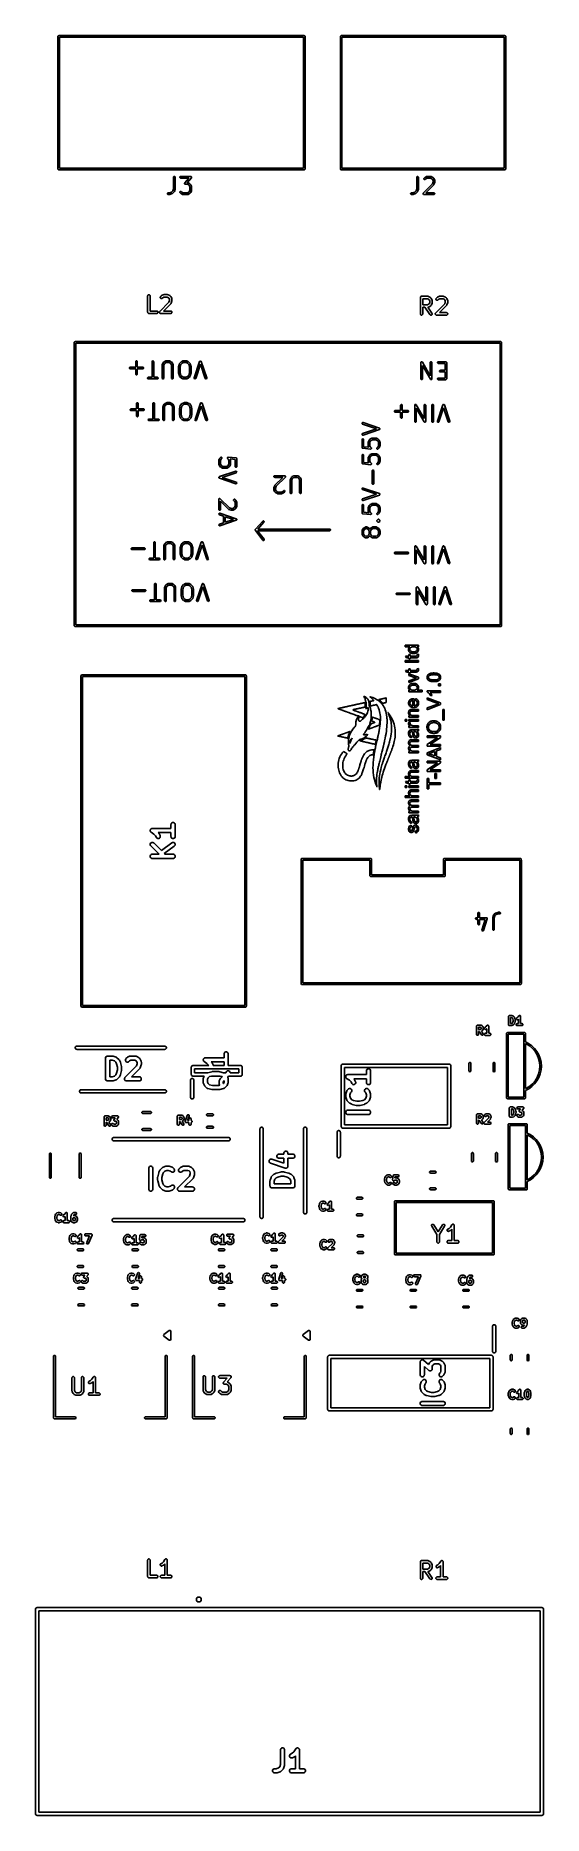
# Model space of a CAD drawing. Extents: x 4.94 to 6.16, y -5.54 to -1.26.
import ezdxf

# ---------------------------------------------------------------- set-up
doc = ezdxf.new("R2010")
doc.units = 0
doc.header["$MEASUREMENT"] = 0
doc.layers.add('BLACK', color=7, linetype='CONTINUOUS')

msp = doc.modelspace()

# ---------------------------------------------------------------- linework, layer by layer
at = {"layer": 'BLACK', "linetype": 'CONTINUOUS'}
for p, q in [((4.9961, -1.2638), (4.9962, -1.263)), ((4.9961, -1.5827), (4.9961, -1.2638)), ((4.9962, -1.263), (4.9973, -1.262)), ((4.9973, -1.262), (4.998, -1.2618)), ((4.998, -1.2618), (5.5886, -1.2618)), ((5, -1.2657), (5, -1.5807)), ((5.5866, -1.2657), (5, -1.2657)), ((5.5866, -1.5807), (5.5866, -1.2657)), ((5.5886, -1.2618), (5.5893, -1.262)), ((5.5893, -1.262), (5.5904, -1.263)), ((5.5904, -1.263), (5.5906, -1.2638)), ((5.5906, -1.2638), (5.5906, -1.5827)), ((5.6752, -1.2638), (5.6753, -1.263)), ((5.6752, -1.5827), (5.6752, -1.2638)), ((5.6753, -1.263), (5.6764, -1.262)), ((5.6764, -1.262), (5.6772, -1.2618)), ((5.6772, -1.2618), (6.0709, -1.2618)), ((5.6791, -1.2657), (5.6791, -1.5807)), ((6.0689, -1.2657), (5.6791, -1.2657)), ((6.0689, -1.5807), (6.0689, -1.2657)), ((6.0709, -1.2618), (6.0716, -1.262)), ((6.0716, -1.262), (6.0727, -1.263)), ((6.0727, -1.263), (6.0728, -1.2638)), ((6.0728, -1.2638), (6.0728, -1.5827)), ((4.9962, -1.5834), (4.9961, -1.5827)), ((4.9973, -1.5845), (4.9962, -1.5834)), ((5, -1.5807), (5.5866, -1.5807)), ((5.5904, -1.5834), (5.5893, -1.5845)), ((5.5906, -1.5827), (5.5904, -1.5834)), ((5.6753, -1.5834), (5.6752, -1.5827)), ((5.6764, -1.5845), (5.6753, -1.5834)), ((5.6791, -1.5807), (6.0689, -1.5807)), ((6.0727, -1.5834), (6.0716, -1.5845)), ((6.0728, -1.5827), (6.0727, -1.5834)), ((4.998, -1.5846), (4.9973, -1.5845)), ((5.5886, -1.5846), (4.998, -1.5846)), ((5.2743, -1.6027), (5.2744, -1.6019)), ((5.2743, -1.6305), (5.2743, -1.6027)), ((5.2744, -1.6019), (5.2755, -1.6008)), ((5.2755, -1.6008), (5.277, -1.6008)), ((5.277, -1.6008), (5.2781, -1.6019)), ((5.2781, -1.6019), (5.2782, -1.6027)), ((5.2782, -1.6027), (5.2782, -1.6308)), ((5.2894, -1.6019), (5.2905, -1.6008)), ((5.2894, -1.6034), (5.2894, -1.6019)), ((5.2905, -1.6045), (5.2894, -1.6034)), ((5.2905, -1.6008), (5.2912, -1.6007)), ((5.2912, -1.6046), (5.2905, -1.6045)), ((5.2912, -1.6007), (5.3156, -1.6007)), ((5.3113, -1.6046), (5.2912, -1.6046)), ((5.3006, -1.617), (5.3007, -1.6169)), ((5.3007, -1.6177), (5.3006, -1.617)), ((5.3007, -1.6168), (5.301, -1.6164)), ((5.3007, -1.6169), (5.3007, -1.6168)), ((5.3007, -1.6169), (5.3007, -1.6169)), ((5.3007, -1.6184), (5.3007, -1.6177)), ((5.3007, -1.6185), (5.3007, -1.6184)), ((5.3013, -1.619), (5.3007, -1.6185)), ((5.3007, -1.6185), (5.3007, -1.6185)), ((5.301, -1.6164), (5.3113, -1.6046)), ((5.3017, -1.6195), (5.3013, -1.619)), ((5.3018, -1.6195), (5.3017, -1.6195)), ((5.3019, -1.6195), (5.3018, -1.6195)), ((5.3025, -1.6196), (5.3019, -1.6195)), ((5.3019, -1.6195), (5.3019, -1.6195)), ((5.3077, -1.6196), (5.3025, -1.6196)), ((5.3171, -1.604), (5.3068, -1.6157)), ((5.3068, -1.6157), (5.3081, -1.6157)), ((5.3107, -1.6211), (5.3077, -1.6196)), ((5.3081, -1.6157), (5.3082, -1.6157)), ((5.3082, -1.6157), (5.3083, -1.6157)), ((5.3083, -1.6157), (5.3086, -1.6158)), ((5.3086, -1.6158), (5.3089, -1.6158)), ((5.3089, -1.6158), (5.3089, -1.6159)), ((5.3089, -1.6159), (5.309, -1.6159)), ((5.309, -1.6159), (5.3127, -1.6178)), ((5.3121, -1.6226), (5.3107, -1.6211)), ((5.3136, -1.6256), (5.3121, -1.6226)), ((5.3127, -1.6178), (5.313, -1.618)), ((5.313, -1.618), (5.3133, -1.6181)), ((5.3133, -1.6181), (5.3151, -1.62)), ((5.3136, -1.6341), (5.3136, -1.6256)), ((5.3151, -1.62), (5.3153, -1.6203)), ((5.3153, -1.6203), (5.3155, -1.6205)), ((5.3155, -1.6205), (5.3174, -1.6243)), ((5.3156, -1.6007), (5.3162, -1.6008)), ((5.3162, -1.6008), (5.3162, -1.6008)), ((5.3162, -1.6008), (5.3163, -1.6008)), ((5.3163, -1.6008), (5.3164, -1.6008)), ((5.3164, -1.6008), (5.3169, -1.6013)), ((5.3169, -1.6013), (5.3174, -1.6018)), ((5.3174, -1.6035), (5.3171, -1.604)), ((5.3174, -1.6018), (5.3174, -1.6019)), ((5.3174, -1.6019), (5.3174, -1.6019)), ((5.3174, -1.6019), (5.3174, -1.6026)), ((5.3174, -1.6026), (5.3175, -1.6033)), ((5.3175, -1.6033), (5.3174, -1.6034)), ((5.3174, -1.6034), (5.3174, -1.6034)), ((5.3174, -1.6034), (5.3174, -1.6035)), ((5.3174, -1.6243), (5.3174, -1.6244)), ((5.3174, -1.6244), (5.3174, -1.6244)), ((5.3174, -1.6244), (5.3175, -1.6247)), ((5.3175, -1.6247), (5.3176, -1.625)), ((5.3176, -1.625), (5.3176, -1.6251)), ((5.3176, -1.6251), (5.3176, -1.6252)), ((5.3176, -1.6252), (5.3176, -1.6345)), ((5.5893, -1.5845), (5.5886, -1.5846)), ((5.6772, -1.5846), (5.6764, -1.5845)), ((6.0709, -1.5846), (5.6772, -1.5846)), ((5.8589, -1.6027), (5.8591, -1.6019)), ((5.8589, -1.6305), (5.8589, -1.6027)), ((5.8591, -1.6019), (5.8601, -1.6008)), ((5.8601, -1.6008), (5.8616, -1.6008)), ((5.8616, -1.6008), (5.8627, -1.6019)), ((5.8627, -1.6019), (5.8629, -1.6027)), ((5.8629, -1.6027), (5.8629, -1.6308)), ((5.8745, -1.6406), (5.8967, -1.6185)), ((5.8759, -1.6057), (5.8764, -1.605)), ((5.8759, -1.6072), (5.8759, -1.6057)), ((5.877, -1.6082), (5.8759, -1.6072)), ((5.8764, -1.605), (5.8782, -1.6031)), ((5.8785, -1.6082), (5.877, -1.6082)), ((5.8782, -1.6031), (5.8785, -1.603)), ((5.8785, -1.603), (5.8788, -1.6028)), ((5.8792, -1.6078), (5.8785, -1.6082)), ((5.8788, -1.6028), (5.8825, -1.6009)), ((5.8808, -1.6061), (5.8792, -1.6078)), ((5.8998, -1.6209), (5.8806, -1.6401)), ((5.8839, -1.6046), (5.8808, -1.6061)), ((5.8825, -1.6009), (5.8826, -1.6009)), ((5.8826, -1.6009), (5.8826, -1.6008)), ((5.8826, -1.6008), (5.8829, -1.6008)), ((5.8829, -1.6008), (5.8832, -1.6007)), ((5.8832, -1.6007), (5.8833, -1.6007)), ((5.8833, -1.6007), (5.8834, -1.6007)), ((5.8834, -1.6007), (5.8928, -1.6007)), ((5.8923, -1.6046), (5.8839, -1.6046)), ((5.8953, -1.6061), (5.8923, -1.6046)), ((5.8928, -1.6007), (5.8929, -1.6007)), ((5.8929, -1.6007), (5.8929, -1.6007)), ((5.8929, -1.6007), (5.8932, -1.6008)), ((5.8932, -1.6008), (5.8935, -1.6008)), ((5.8935, -1.6008), (5.8935, -1.6009)), ((5.8935, -1.6009), (5.8936, -1.6009)), ((5.8936, -1.6009), (5.8974, -1.6028)), ((5.8968, -1.6076), (5.8953, -1.6061)), ((5.8967, -1.6185), (5.8983, -1.6136)), ((5.8983, -1.6106), (5.8968, -1.6076)), ((5.8974, -1.6028), (5.8976, -1.603)), ((5.8976, -1.603), (5.8979, -1.6031)), ((5.8979, -1.6031), (5.8998, -1.605)), ((5.8983, -1.6136), (5.8983, -1.6106)), ((5.8998, -1.605), (5.9, -1.6053)), ((5.8999, -1.6208), (5.8998, -1.6208)), ((5.8998, -1.6208), (5.8998, -1.6209)), ((5.9, -1.6205), (5.8999, -1.6208)), ((5.9, -1.6053), (5.9001, -1.6055)), ((5.9002, -1.6203), (5.9, -1.6205)), ((5.9001, -1.6055), (5.902, -1.6093)), ((5.9003, -1.6201), (5.9002, -1.6202)), ((5.9002, -1.6202), (5.9002, -1.6203)), ((5.9021, -1.6145), (5.9003, -1.6201)), ((5.902, -1.6093), (5.902, -1.6094)), ((5.902, -1.6094), (5.9021, -1.6094)), ((5.9021, -1.6094), (5.9021, -1.6097)), ((5.9021, -1.6097), (5.9022, -1.61)), ((5.9022, -1.6142), (5.9021, -1.6145)), ((5.9022, -1.61), (5.9022, -1.6101)), ((5.9022, -1.6101), (5.9022, -1.6102)), ((5.9022, -1.6102), (5.9022, -1.6139)), ((5.9022, -1.6139), (5.9022, -1.6142)), ((6.0716, -1.5845), (6.0709, -1.5846)), ((5.2594, -1.6413), (5.2605, -1.6402)), ((5.2594, -1.6428), (5.2594, -1.6413)), ((5.2605, -1.6438), (5.2594, -1.6428)), ((5.2605, -1.6402), (5.2612, -1.6401)), ((5.2612, -1.644), (5.2605, -1.6438)), ((5.2612, -1.6401), (5.2647, -1.6401)), ((5.265, -1.644), (5.2612, -1.644)), ((5.2647, -1.6401), (5.2696, -1.6384)), ((5.2653, -1.6439), (5.265, -1.644)), ((5.2656, -1.6439), (5.2653, -1.6439)), ((5.2712, -1.642), (5.2656, -1.6439)), ((5.2696, -1.6384), (5.2727, -1.6353)), ((5.2713, -1.642), (5.2712, -1.642)), ((5.2714, -1.642), (5.2713, -1.642)), ((5.2716, -1.6418), (5.2714, -1.642)), ((5.2719, -1.6416), (5.2716, -1.6418)), ((5.272, -1.6415), (5.2719, -1.6416)), ((5.2719, -1.6416), (5.2719, -1.6416)), ((5.2758, -1.6378), (5.272, -1.6415)), ((5.2727, -1.6353), (5.2743, -1.6305)), ((5.2759, -1.6377), (5.2758, -1.6377)), ((5.2758, -1.6377), (5.2758, -1.6378)), ((5.276, -1.6374), (5.2759, -1.6377)), ((5.2762, -1.6372), (5.276, -1.6374)), ((5.2781, -1.6314), (5.2762, -1.637)), ((5.2762, -1.637), (5.2762, -1.6371)), ((5.2762, -1.6371), (5.2762, -1.6372)), ((5.2782, -1.6311), (5.2781, -1.6314)), ((5.2782, -1.6308), (5.2782, -1.6311)), ((5.2894, -1.6375), (5.2905, -1.6365)), ((5.2894, -1.639), (5.2894, -1.6375)), ((5.2899, -1.6397), (5.2894, -1.639)), ((5.2917, -1.6415), (5.2899, -1.6397)), ((5.2905, -1.6365), (5.292, -1.6365)), ((5.292, -1.6417), (5.2917, -1.6415)), ((5.292, -1.6365), (5.2926, -1.6369)), ((5.2922, -1.6419), (5.292, -1.6417)), ((5.296, -1.6438), (5.2922, -1.6419)), ((5.2926, -1.6369), (5.2943, -1.6385)), ((5.2943, -1.6385), (5.2973, -1.6401)), ((5.2961, -1.6438), (5.296, -1.6438)), ((5.2964, -1.6439), (5.2961, -1.6438)), ((5.2961, -1.6438), (5.2961, -1.6438)), ((5.2967, -1.644), (5.2964, -1.6439)), ((5.2968, -1.644), (5.2967, -1.644)), ((5.2969, -1.644), (5.2968, -1.644)), ((5.3081, -1.644), (5.2969, -1.644)), ((5.2973, -1.6401), (5.3077, -1.6401)), ((5.3077, -1.6401), (5.3107, -1.6385)), ((5.3082, -1.644), (5.3081, -1.644)), ((5.3083, -1.644), (5.3082, -1.644)), ((5.3086, -1.6439), (5.3083, -1.644)), ((5.3089, -1.6438), (5.3086, -1.6439)), ((5.309, -1.6438), (5.3089, -1.6438)), ((5.3089, -1.6438), (5.3089, -1.6438)), ((5.3127, -1.6419), (5.309, -1.6438)), ((5.3107, -1.6385), (5.3121, -1.6371)), ((5.3121, -1.6371), (5.3136, -1.6341)), ((5.313, -1.6417), (5.3127, -1.6419)), ((5.3133, -1.6415), (5.313, -1.6417)), ((5.3151, -1.6397), (5.3133, -1.6415)), ((5.3153, -1.6394), (5.3151, -1.6397)), ((5.3155, -1.6392), (5.3153, -1.6394)), ((5.3174, -1.6354), (5.3155, -1.6392)), ((5.3175, -1.635), (5.3174, -1.6353)), ((5.3174, -1.6353), (5.3174, -1.6353)), ((5.3174, -1.6353), (5.3174, -1.6354)), ((5.3176, -1.6347), (5.3175, -1.635)), ((5.3176, -1.6345), (5.3176, -1.6346)), ((5.3176, -1.6346), (5.3176, -1.6347)), ((5.8441, -1.6413), (5.8451, -1.6402)), ((5.8441, -1.6428), (5.8441, -1.6413)), ((5.8451, -1.6438), (5.8441, -1.6428)), ((5.8451, -1.6402), (5.8459, -1.6401)), ((5.8459, -1.644), (5.8451, -1.6438)), ((5.8459, -1.6401), (5.8493, -1.6401)), ((5.8496, -1.644), (5.8459, -1.644)), ((5.8493, -1.6401), (5.8542, -1.6384)), ((5.85, -1.6439), (5.8496, -1.644)), ((5.8503, -1.6439), (5.85, -1.6439)), ((5.8559, -1.642), (5.8503, -1.6439)), ((5.8542, -1.6384), (5.8573, -1.6353)), ((5.856, -1.642), (5.8559, -1.642)), ((5.8563, -1.6418), (5.856, -1.642)), ((5.856, -1.642), (5.856, -1.642)), ((5.8566, -1.6416), (5.8563, -1.6418)), ((5.8567, -1.6415), (5.8566, -1.6416)), ((5.8566, -1.6416), (5.8566, -1.6416)), ((5.8604, -1.6378), (5.8567, -1.6415)), ((5.8573, -1.6353), (5.8589, -1.6305)), ((5.8605, -1.6377), (5.8604, -1.6378)), ((5.8607, -1.6374), (5.8605, -1.6377)), ((5.8605, -1.6377), (5.8605, -1.6377)), ((5.8608, -1.6372), (5.8607, -1.6374)), ((5.8609, -1.637), (5.8608, -1.6371)), ((5.8608, -1.6371), (5.8608, -1.6372)), ((5.8628, -1.6314), (5.8609, -1.637)), ((5.8629, -1.6308), (5.8628, -1.6311)), ((5.8628, -1.6311), (5.8628, -1.6314)), ((5.8741, -1.6413), (5.8745, -1.6406)), ((5.8741, -1.6428), (5.8741, -1.6413)), ((5.8751, -1.6438), (5.8741, -1.6428)), ((5.8759, -1.644), (5.8751, -1.6438)), ((5.9003, -1.644), (5.8759, -1.644)), ((5.8806, -1.6401), (5.9003, -1.6401)), ((5.9003, -1.6401), (5.901, -1.6402)), ((5.901, -1.6438), (5.9003, -1.644)), ((5.901, -1.6402), (5.9021, -1.6413)), ((5.9021, -1.6428), (5.901, -1.6438)), ((5.9021, -1.6413), (5.9021, -1.6428)), ((5.2119, -1.888), (5.212, -1.8874)), ((5.2119, -1.9274), (5.2119, -1.888)), ((5.212, -1.8874), (5.2124, -1.8863)), ((5.2124, -1.8863), (5.2132, -1.8855)), ((5.2132, -1.8855), (5.2143, -1.8851)), ((5.2143, -1.8851), (5.2154, -1.8851)), ((5.2154, -1.8851), (5.2165, -1.8855)), ((5.2165, -1.8855), (5.2173, -1.8863)), ((5.2173, -1.8863), (5.2177, -1.8874)), ((5.2177, -1.8874), (5.2178, -1.888)), ((5.2178, -1.888), (5.2178, -1.9244)), ((5.2178, -1.9244), (5.2336, -1.9244)), ((5.2336, -1.9244), (5.2342, -1.9245)), ((5.2342, -1.9245), (5.2352, -1.9249)), ((5.2352, -1.9249), (5.2361, -1.9257)), ((5.2361, -1.9257), (5.2365, -1.9268)), ((5.2401, -1.9268), (5.2405, -1.9257)), ((5.2405, -1.9257), (5.2409, -1.9253)), ((5.2409, -1.9253), (5.2629, -1.9033)), ((5.2419, -1.8912), (5.2424, -1.8901)), ((5.2419, -1.8923), (5.2419, -1.8912)), ((5.2424, -1.8934), (5.2419, -1.8923)), ((5.2424, -1.8901), (5.2428, -1.8896)), ((5.2432, -1.8942), (5.2424, -1.8934)), ((5.2428, -1.8896), (5.2446, -1.8878)), ((5.2443, -1.8946), (5.2432, -1.8942)), ((5.2454, -1.8946), (5.2443, -1.8946)), ((5.2446, -1.8878), (5.2449, -1.8876)), ((5.2449, -1.8876), (5.2449, -1.8875)), ((5.2449, -1.8875), (5.245, -1.8875)), ((5.245, -1.8875), (5.2451, -1.8874)), ((5.2451, -1.8874), (5.2452, -1.8874)), ((5.2452, -1.8874), (5.2454, -1.8872)), ((5.2454, -1.8872), (5.2491, -1.8853)), ((5.2465, -1.8942), (5.2454, -1.8946)), ((5.2469, -1.8938), (5.2465, -1.8942)), ((5.2485, -1.8923), (5.2469, -1.8938)), ((5.2512, -1.8909), (5.2485, -1.8923)), ((5.2491, -1.8853), (5.2497, -1.8851)), ((5.2497, -1.8851), (5.2498, -1.8851)), ((5.2498, -1.8851), (5.2499, -1.8851)), ((5.2499, -1.8851), (5.2505, -1.885)), ((5.2676, -1.9069), (5.2501, -1.9244)), ((5.2501, -1.9244), (5.2673, -1.9244)), ((5.2505, -1.885), (5.2598, -1.885)), ((5.2591, -1.8909), (5.2512, -1.8909)), ((5.2618, -1.8923), (5.2591, -1.8909)), ((5.2598, -1.885), (5.2604, -1.8851)), ((5.2604, -1.8851), (5.2605, -1.8851)), ((5.2605, -1.8851), (5.2606, -1.8851)), ((5.2606, -1.8851), (5.2612, -1.8853)), ((5.2612, -1.8853), (5.2649, -1.8872)), ((5.263, -1.8935), (5.2618, -1.8923)), ((5.2629, -1.9033), (5.2644, -1.8988)), ((5.2644, -1.8962), (5.263, -1.8935)), ((5.2644, -1.8988), (5.2644, -1.8962)), ((5.2649, -1.8872), (5.2652, -1.8874)), ((5.2652, -1.8874), (5.2652, -1.8874)), ((5.2652, -1.8874), (5.2653, -1.8875)), ((5.2653, -1.8875), (5.2654, -1.8875)), ((5.2654, -1.8875), (5.2655, -1.8876)), ((5.2655, -1.8876), (5.2657, -1.8878)), ((5.2657, -1.8878), (5.2676, -1.8896)), ((5.2673, -1.9244), (5.2679, -1.9245)), ((5.2676, -1.8896), (5.2677, -1.8899)), ((5.2679, -1.9065), (5.2676, -1.9069)), ((5.2677, -1.8899), (5.2678, -1.8899)), ((5.2678, -1.8899), (5.2679, -1.89)), ((5.2679, -1.89), (5.2679, -1.8901)), ((5.2679, -1.8901), (5.268, -1.8902)), ((5.268, -1.9064), (5.2679, -1.9065)), ((5.2679, -1.9245), (5.269, -1.9249)), ((5.268, -1.8902), (5.2681, -1.8904)), ((5.2683, -1.9058), (5.268, -1.9063)), ((5.268, -1.9063), (5.268, -1.9064)), ((5.2681, -1.8904), (5.27, -1.8942)), ((5.2701, -1.9002), (5.2683, -1.9058)), ((5.269, -1.9249), (5.2698, -1.9257)), ((5.2698, -1.9257), (5.2702, -1.9268)), ((5.27, -1.8942), (5.2702, -1.8947)), ((5.2702, -1.8999), (5.2701, -1.9002)), ((5.2702, -1.8947), (5.2702, -1.8948)), ((5.2702, -1.8948), (5.2702, -1.8949)), ((5.2702, -1.8949), (5.2703, -1.8955)), ((5.2703, -1.8996), (5.2702, -1.8997)), ((5.2702, -1.8997), (5.2702, -1.8998)), ((5.2702, -1.8998), (5.2702, -1.8999)), ((5.2703, -1.8955), (5.2703, -1.8992)), ((5.2703, -1.8992), (5.2703, -1.8995)), ((5.2703, -1.8995), (5.2703, -1.8996)), ((5.8676, -1.8919), (5.8677, -1.8913)), ((5.8676, -1.9313), (5.8676, -1.8919)), ((5.8677, -1.8913), (5.8681, -1.8903)), ((5.8681, -1.8903), (5.8689, -1.8895)), ((5.8689, -1.8895), (5.87, -1.889)), ((5.87, -1.889), (5.8705, -1.889)), ((5.8705, -1.889), (5.8855, -1.889)), ((5.8848, -1.8949), (5.8735, -1.8949)), ((5.8735, -1.8949), (5.8735, -1.9096)), ((5.8735, -1.9096), (5.8848, -1.9096)), ((5.8784, -1.9155), (5.8735, -1.9155)), ((5.8735, -1.9155), (5.8735, -1.9313)), ((5.8906, -1.933), (5.8784, -1.9155)), ((5.8875, -1.8962), (5.8848, -1.8949)), ((5.8848, -1.9096), (5.8875, -1.9082)), ((5.8855, -1.889), (5.8861, -1.889)), ((5.8861, -1.9154), (5.8856, -1.9155)), ((5.8856, -1.9155), (5.8955, -1.9296)), ((5.8861, -1.889), (5.8862, -1.8891)), ((5.8862, -1.9154), (5.8861, -1.9154)), ((5.8862, -1.8891), (5.8863, -1.8891)), ((5.8863, -1.9154), (5.8862, -1.9154)), ((5.8863, -1.8891), (5.8869, -1.8893)), ((5.8869, -1.9152), (5.8863, -1.9154)), ((5.8869, -1.8893), (5.8906, -1.8912)), ((5.8906, -1.9133), (5.8869, -1.9152)), ((5.8887, -1.8974), (5.8875, -1.8962)), ((5.8875, -1.9082), (5.8887, -1.907)), ((5.8901, -1.9001), (5.8887, -1.8974)), ((5.8887, -1.907), (5.8901, -1.9043)), ((5.8901, -1.9043), (5.8901, -1.9001)), ((5.8906, -1.8912), (5.8909, -1.8913)), ((5.8909, -1.9132), (5.8906, -1.9133)), ((5.8909, -1.8913), (5.8909, -1.8913)), ((5.8909, -1.8913), (5.891, -1.8914)), ((5.891, -1.9131), (5.8909, -1.9131)), ((5.8909, -1.9131), (5.8909, -1.9132)), ((5.891, -1.8914), (5.8911, -1.8915)), ((5.8911, -1.913), (5.891, -1.9131)), ((5.8911, -1.8915), (5.8912, -1.8915)), ((5.8912, -1.9129), (5.8911, -1.913)), ((5.8912, -1.8915), (5.8914, -1.8917)), ((5.8914, -1.9128), (5.8912, -1.9129)), ((5.8914, -1.8917), (5.8933, -1.8936)), ((5.8933, -1.9109), (5.8914, -1.9128)), ((5.8933, -1.8936), (5.8934, -1.8938)), ((5.8934, -1.9107), (5.8933, -1.9109)), ((5.8934, -1.8938), (5.8935, -1.8939)), ((5.8935, -1.9106), (5.8934, -1.9107)), ((5.8935, -1.8939), (5.8936, -1.894)), ((5.8936, -1.9105), (5.8935, -1.9106)), ((5.8936, -1.894), (5.8936, -1.894)), ((5.8936, -1.894), (5.8937, -1.8941)), ((5.8937, -1.9104), (5.8936, -1.9104)), ((5.8936, -1.9104), (5.8936, -1.9105)), ((5.8937, -1.8941), (5.8938, -1.8944)), ((5.8938, -1.9101), (5.8937, -1.9104)), ((5.8938, -1.8944), (5.8957, -1.8981)), ((5.8957, -1.9064), (5.8938, -1.9101)), ((5.8957, -1.8981), (5.8959, -1.8986)), ((5.8959, -1.9058), (5.8957, -1.9064)), ((5.8959, -1.8986), (5.8959, -1.8987)), ((5.8959, -1.8987), (5.8959, -1.8988)), ((5.8959, -1.8988), (5.896, -1.8994)), ((5.896, -1.905), (5.8959, -1.9056)), ((5.8959, -1.9056), (5.8959, -1.9057)), ((5.8959, -1.9057), (5.8959, -1.9058)), ((5.896, -1.8994), (5.896, -1.905)), ((5.9041, -1.9292), (5.9261, -1.9072)), ((5.9051, -1.8951), (5.9056, -1.894)), ((5.9051, -1.8962), (5.9051, -1.8951)), ((5.9056, -1.8973), (5.9051, -1.8962)), ((5.9056, -1.894), (5.906, -1.8936)), ((5.9064, -1.8981), (5.9056, -1.8973)), ((5.906, -1.8936), (5.9078, -1.8917)), ((5.9075, -1.8986), (5.9064, -1.8981)), ((5.9086, -1.8986), (5.9075, -1.8986)), ((5.9078, -1.8917), (5.9081, -1.8915)), ((5.9081, -1.8915), (5.9082, -1.8914)), ((5.9081, -1.8915), (5.9081, -1.8915)), ((5.9082, -1.8914), (5.9083, -1.8913)), ((5.9083, -1.8913), (5.9086, -1.8912)), ((5.9083, -1.8913), (5.9083, -1.8913)), ((5.9086, -1.8912), (5.9123, -1.8893)), ((5.9097, -1.8981), (5.9086, -1.8986)), ((5.9101, -1.8978), (5.9097, -1.8981)), ((5.9117, -1.8962), (5.9101, -1.8978)), ((5.9144, -1.8949), (5.9117, -1.8962)), ((5.9123, -1.8893), (5.9129, -1.8891)), ((5.9129, -1.8891), (5.913, -1.8891)), ((5.913, -1.8891), (5.9131, -1.889)), ((5.9131, -1.889), (5.9137, -1.889)), ((5.9308, -1.9109), (5.9133, -1.9283)), ((5.9137, -1.889), (5.923, -1.889)), ((5.9223, -1.8949), (5.9144, -1.8949)), ((5.925, -1.8962), (5.9223, -1.8949)), ((5.923, -1.889), (5.9236, -1.889)), ((5.9236, -1.889), (5.9237, -1.8891)), ((5.9237, -1.8891), (5.9238, -1.8891)), ((5.9238, -1.8891), (5.9244, -1.8893)), ((5.9244, -1.8893), (5.9281, -1.8912)), ((5.9262, -1.8974), (5.925, -1.8962)), ((5.9261, -1.9072), (5.9276, -1.9027)), ((5.9276, -1.9001), (5.9262, -1.8974)), ((5.9276, -1.9027), (5.9276, -1.9001)), ((5.9281, -1.8912), (5.9284, -1.8913)), ((5.9284, -1.8913), (5.9284, -1.8913)), ((5.9284, -1.8913), (5.9285, -1.8914)), ((5.9285, -1.8914), (5.9286, -1.8915)), ((5.9286, -1.8915), (5.9287, -1.8915)), ((5.9287, -1.8915), (5.9289, -1.8917)), ((5.9289, -1.8917), (5.9308, -1.8936)), ((5.9308, -1.8936), (5.9309, -1.8938)), ((5.9311, -1.9104), (5.9308, -1.9109)), ((5.9309, -1.8938), (5.931, -1.8939)), ((5.931, -1.8939), (5.9311, -1.894)), ((5.9311, -1.894), (5.9311, -1.894)), ((5.9311, -1.894), (5.9312, -1.8941)), ((5.9312, -1.9103), (5.9311, -1.9104)), ((5.9312, -1.8941), (5.9313, -1.8944)), ((5.9315, -1.9097), (5.9312, -1.9103)), ((5.9312, -1.9103), (5.9312, -1.9103)), ((5.9313, -1.8944), (5.9332, -1.8981)), ((5.9333, -1.9041), (5.9315, -1.9097)), ((5.9332, -1.8981), (5.9334, -1.8986)), ((5.9334, -1.9038), (5.9333, -1.9041)), ((5.9334, -1.8986), (5.9334, -1.8987)), ((5.9334, -1.8987), (5.9334, -1.8988)), ((5.9334, -1.8988), (5.9335, -1.8994)), ((5.9335, -1.9035), (5.9334, -1.9036)), ((5.9334, -1.9036), (5.9334, -1.9037)), ((5.9334, -1.9037), (5.9334, -1.9038)), ((5.9335, -1.8994), (5.9335, -1.9032)), ((5.9335, -1.9032), (5.9335, -1.9035)), ((5.9335, -1.9035), (5.9335, -1.9035)), ((5.212, -1.9279), (5.2119, -1.9274)), ((5.2124, -1.929), (5.212, -1.9279)), ((5.2132, -1.9298), (5.2124, -1.929)), ((5.2143, -1.9303), (5.2132, -1.9298)), ((5.2148, -1.9303), (5.2143, -1.9303)), ((5.2336, -1.9303), (5.2148, -1.9303)), ((5.2342, -1.9303), (5.2336, -1.9303)), ((5.2352, -1.9298), (5.2342, -1.9303)), ((5.2361, -1.929), (5.2352, -1.9298)), ((5.2365, -1.9279), (5.2361, -1.929)), ((5.2365, -1.9268), (5.2365, -1.9279)), ((5.2401, -1.9279), (5.2401, -1.9268)), ((5.2405, -1.929), (5.2401, -1.9279)), ((5.2413, -1.9298), (5.2405, -1.929)), ((5.2424, -1.9303), (5.2413, -1.9298)), ((5.243, -1.9303), (5.2424, -1.9303)), ((5.2673, -1.9303), (5.243, -1.9303)), ((5.2679, -1.9303), (5.2673, -1.9303)), ((5.269, -1.9298), (5.2679, -1.9303)), ((5.2698, -1.929), (5.269, -1.9298)), ((5.2702, -1.9279), (5.2698, -1.929)), ((5.2702, -1.9268), (5.2702, -1.9279)), ((5.8677, -1.9319), (5.8676, -1.9313)), ((5.8681, -1.9329), (5.8677, -1.9319)), ((5.8689, -1.9337), (5.8681, -1.9329)), ((5.87, -1.9342), (5.8689, -1.9337)), ((5.8711, -1.9342), (5.87, -1.9342)), ((5.8722, -1.9337), (5.8711, -1.9342)), ((5.873, -1.9329), (5.8722, -1.9337)), ((5.8734, -1.9319), (5.873, -1.9329)), ((5.8735, -1.9313), (5.8734, -1.9319)), ((5.891, -1.9334), (5.8906, -1.933)), ((5.892, -1.934), (5.891, -1.9334)), ((5.8931, -1.9342), (5.892, -1.934)), ((5.8942, -1.934), (5.8931, -1.9342)), ((5.8952, -1.9333), (5.8942, -1.934)), ((5.8958, -1.9324), (5.8952, -1.9333)), ((5.8955, -1.9296), (5.8957, -1.9301)), ((5.8957, -1.9301), (5.896, -1.9312)), ((5.896, -1.9312), (5.8958, -1.9324)), ((5.9033, -1.9307), (5.9037, -1.9297)), ((5.9033, -1.9319), (5.9033, -1.9307)), ((5.9037, -1.9329), (5.9033, -1.9319)), ((5.9037, -1.9297), (5.9041, -1.9292)), ((5.9045, -1.9337), (5.9037, -1.9329)), ((5.9056, -1.9342), (5.9045, -1.9337)), ((5.9062, -1.9342), (5.9056, -1.9342)), ((5.9305, -1.9342), (5.9062, -1.9342)), ((5.9133, -1.9283), (5.9305, -1.9283)), ((5.9305, -1.9283), (5.9311, -1.9284)), ((5.9311, -1.9342), (5.9305, -1.9342)), ((5.9311, -1.9284), (5.9322, -1.9288)), ((5.9322, -1.9337), (5.9311, -1.9342)), ((5.9322, -1.9288), (5.933, -1.9297)), ((5.933, -1.9329), (5.9322, -1.9337)), ((5.933, -1.9297), (5.9334, -1.9307)), ((5.9334, -1.9319), (5.933, -1.9329)), ((5.9334, -1.9307), (5.9334, -1.9319)), ((5.0354, -2), (5.0356, -1.9992)), ((5.0354, -2.6811), (5.0354, -2)), ((5.0356, -1.9992), (5.0366, -1.9982)), ((5.0366, -1.9982), (5.0374, -1.998)), ((5.0374, -1.998), (6.061, -1.998)), ((5.0394, -2.002), (5.0394, -2.6791)), ((6.0591, -2.002), (5.0394, -2.002)), ((6.0591, -2.6791), (6.0591, -2.002)), ((6.061, -1.998), (6.0618, -1.9982)), ((6.0618, -1.9982), (6.0628, -1.9992)), ((6.0628, -1.9992), (6.063, -2)), ((6.063, -2), (6.063, -2.6811)), ((5.1831, -2.0464), (5.1833, -2.0456)), ((5.1831, -2.0594), (5.1831, -2.0464)), ((5.1833, -2.0456), (5.1843, -2.0445)), ((5.1843, -2.0445), (5.1858, -2.0445)), ((5.1858, -2.0445), (5.1869, -2.0456)), ((5.1869, -2.0456), (5.187, -2.0464)), ((5.187, -2.0464), (5.187, -2.0594)), ((5.2225, -2.0464), (5.2226, -2.0456)), ((5.2225, -2.0838), (5.2225, -2.0464)), ((5.2226, -2.0456), (5.2237, -2.0445)), ((5.2237, -2.0445), (5.2252, -2.0445)), ((5.2252, -2.0445), (5.2263, -2.0456)), ((5.2263, -2.0456), (5.2264, -2.0464)), ((5.2264, -2.0464), (5.2264, -2.0838)), ((5.2468, -2.0539), (5.2469, -2.0538)), ((5.2468, -2.0857), (5.2468, -2.0539)), ((5.2469, -2.0534), (5.247, -2.0531)), ((5.2469, -2.0537), (5.2469, -2.0534)), ((5.2469, -2.0538), (5.2469, -2.0537)), ((5.247, -2.0531), (5.2471, -2.053)), ((5.247, -2.0531), (5.247, -2.0531)), ((5.2471, -2.053), (5.2489, -2.0492)), ((5.2489, -2.0492), (5.2491, -2.049)), ((5.2491, -2.049), (5.2493, -2.0487)), ((5.2493, -2.0487), (5.2512, -2.0468)), ((5.2523, -2.0513), (5.2508, -2.0543)), ((5.2508, -2.0543), (5.2508, -2.0857)), ((5.2512, -2.0468), (5.2514, -2.0467)), ((5.2514, -2.0467), (5.2517, -2.0465)), ((5.2517, -2.0465), (5.2554, -2.0446)), ((5.2537, -2.0499), (5.2523, -2.0513)), ((5.2568, -2.0483), (5.2537, -2.0499)), ((5.2554, -2.0446), (5.2555, -2.0446)), ((5.2555, -2.0446), (5.2556, -2.0445)), ((5.2556, -2.0445), (5.2559, -2.0445)), ((5.2559, -2.0445), (5.2562, -2.0444)), ((5.2562, -2.0444), (5.2562, -2.0444)), ((5.2562, -2.0444), (5.2563, -2.0444)), ((5.2563, -2.0444), (5.2638, -2.0444)), ((5.2633, -2.0483), (5.2568, -2.0483)), ((5.2664, -2.0499), (5.2633, -2.0483)), ((5.2638, -2.0444), (5.2639, -2.0444)), ((5.2639, -2.0444), (5.264, -2.0444)), ((5.264, -2.0444), (5.2643, -2.0445)), ((5.2643, -2.0445), (5.2646, -2.0445)), ((5.2646, -2.0445), (5.2646, -2.0446)), ((5.2646, -2.0446), (5.2647, -2.0446)), ((5.2647, -2.0446), (5.2684, -2.0465)), ((5.2678, -2.0513), (5.2664, -2.0499)), ((5.2693, -2.0543), (5.2678, -2.0513)), ((5.2684, -2.0465), (5.2687, -2.0467)), ((5.2687, -2.0467), (5.269, -2.0468)), ((5.269, -2.0468), (5.2708, -2.0487)), ((5.2693, -2.0857), (5.2693, -2.0543)), ((5.2708, -2.0487), (5.271, -2.049)), ((5.271, -2.049), (5.2712, -2.0492)), ((5.2712, -2.0492), (5.2731, -2.053)), ((5.2731, -2.053), (5.2731, -2.0531)), ((5.2731, -2.0531), (5.2731, -2.0531)), ((5.2731, -2.0531), (5.2732, -2.0534)), ((5.2732, -2.0534), (5.2733, -2.0537)), ((5.2733, -2.0537), (5.2733, -2.0538)), ((5.2733, -2.0538), (5.2733, -2.0539)), ((5.2733, -2.0539), (5.2733, -2.0857)), ((5.2863, -2.059), (5.2882, -2.0515)), ((5.2882, -2.0512), (5.2884, -2.051)), ((5.2882, -2.0513), (5.2882, -2.0512)), ((5.2882, -2.0515), (5.2882, -2.0513)), ((5.2884, -2.051), (5.2885, -2.0508)), ((5.2885, -2.0508), (5.2886, -2.0508)), ((5.2886, -2.0508), (5.2887, -2.0506)), ((5.2887, -2.0506), (5.2924, -2.0468)), ((5.2918, -2.053), (5.2902, -2.0597)), ((5.295, -2.0499), (5.2918, -2.053)), ((5.2924, -2.0468), (5.2927, -2.0467)), ((5.2927, -2.0467), (5.2929, -2.0465)), ((5.2929, -2.0465), (5.2967, -2.0446)), ((5.298, -2.0483), (5.295, -2.0499)), ((5.2967, -2.0446), (5.2968, -2.0446)), ((5.2968, -2.0446), (5.2968, -2.0445)), ((5.2968, -2.0445), (5.2971, -2.0445)), ((5.2971, -2.0445), (5.2974, -2.0444)), ((5.2974, -2.0444), (5.2975, -2.0444)), ((5.2975, -2.0444), (5.2976, -2.0444)), ((5.2976, -2.0444), (5.3051, -2.0444)), ((5.3046, -2.0483), (5.298, -2.0483)), ((5.3076, -2.0499), (5.3046, -2.0483)), ((5.3051, -2.0444), (5.3052, -2.0444)), ((5.3052, -2.0444), (5.3052, -2.0444)), ((5.3052, -2.0444), (5.3055, -2.0445)), ((5.3055, -2.0445), (5.3058, -2.0445)), ((5.3058, -2.0445), (5.3058, -2.0446)), ((5.3058, -2.0446), (5.3059, -2.0446)), ((5.3059, -2.0446), (5.3097, -2.0465)), ((5.3108, -2.053), (5.3076, -2.0499)), ((5.3097, -2.0465), (5.3099, -2.0467)), ((5.3099, -2.0467), (5.3102, -2.0468)), ((5.3102, -2.0468), (5.3139, -2.0506)), ((5.3125, -2.0597), (5.3108, -2.053)), ((5.3139, -2.0506), (5.3141, -2.0508)), ((5.3141, -2.0508), (5.3141, -2.0508)), ((5.3141, -2.0508), (5.3142, -2.051)), ((5.3142, -2.051), (5.3144, -2.0512)), ((5.3144, -2.0512), (5.3144, -2.0513)), ((5.3144, -2.0513), (5.3145, -2.0515)), ((5.3145, -2.0515), (5.3163, -2.059)), ((5.3238, -2.0851), (5.3369, -2.0457)), ((5.3388, -2.0526), (5.3275, -2.0864)), ((5.3369, -2.0457), (5.3373, -2.0451)), ((5.3373, -2.0451), (5.3374, -2.045)), ((5.3374, -2.045), (5.3375, -2.0449)), ((5.3375, -2.0449), (5.3381, -2.0447)), ((5.3381, -2.0447), (5.3387, -2.0444)), ((5.3387, -2.0444), (5.3388, -2.0444)), ((5.3388, -2.0444), (5.3389, -2.0444)), ((5.3501, -2.0864), (5.3388, -2.0526)), ((5.3389, -2.0444), (5.3395, -2.0447)), ((5.3395, -2.0447), (5.3401, -2.0449)), ((5.3401, -2.0449), (5.3402, -2.045)), ((5.3402, -2.045), (5.3403, -2.0451)), ((5.3403, -2.0451), (5.3407, -2.0457)), ((5.3407, -2.0457), (5.3538, -2.0851)), ((5.8689, -2.0483), (5.869, -2.0476)), ((5.8689, -2.0877), (5.8689, -2.0483)), ((5.869, -2.0476), (5.8692, -2.0474)), ((5.8692, -2.0474), (5.8693, -2.0471)), ((5.8693, -2.0471), (5.8697, -2.0469)), ((5.8697, -2.0469), (5.8701, -2.0465)), ((5.8701, -2.0465), (5.8704, -2.0465)), ((5.8704, -2.0465), (5.8706, -2.0464)), ((5.8706, -2.0464), (5.8711, -2.0465)), ((5.8711, -2.0465), (5.8716, -2.0465)), ((5.8716, -2.0465), (5.8718, -2.0467)), ((5.8718, -2.0467), (5.8721, -2.0468)), ((5.8721, -2.0468), (5.8726, -2.0474)), ((5.8726, -2.0474), (5.8914, -2.0803)), ((5.8914, -2.0483), (5.8915, -2.0476)), ((5.8914, -2.0803), (5.8914, -2.0483)), ((5.8915, -2.0476), (5.8926, -2.0465)), ((5.8926, -2.0465), (5.8941, -2.0465)), ((5.8941, -2.0465), (5.8952, -2.0476)), ((5.8952, -2.0476), (5.8953, -2.0483)), ((5.8953, -2.0483), (5.8953, -2.0877)), ((5.9084, -2.0476), (5.9095, -2.0465)), ((5.9084, -2.0491), (5.9084, -2.0476)), ((5.9095, -2.0501), (5.9084, -2.0491)), ((5.9095, -2.0465), (5.9102, -2.0464)), ((5.9102, -2.0503), (5.9095, -2.0501)), ((5.9102, -2.0464), (5.929, -2.0464)), ((5.927, -2.0503), (5.9102, -2.0503)), ((5.927, -2.067), (5.927, -2.0503)), ((5.929, -2.0464), (5.9297, -2.0465)), ((5.9297, -2.0465), (5.9308, -2.0476)), ((5.9308, -2.0476), (5.9309, -2.0483)), ((5.9309, -2.0483), (5.9309, -2.0877)), ((5.1683, -2.0606), (5.1693, -2.0595)), ((5.1683, -2.0621), (5.1683, -2.0606)), ((5.1693, -2.0632), (5.1683, -2.0621)), ((5.1693, -2.0595), (5.1701, -2.0594)), ((5.1701, -2.0633), (5.1693, -2.0632)), ((5.1701, -2.0594), (5.1831, -2.0594)), ((5.1831, -2.0633), (5.1701, -2.0633)), ((5.1831, -2.0764), (5.1831, -2.0633)), ((5.1833, -2.0771), (5.1831, -2.0764)), ((5.1843, -2.0782), (5.1833, -2.0771)), ((5.1858, -2.0782), (5.1843, -2.0782)), ((5.1869, -2.0771), (5.1858, -2.0782)), ((5.187, -2.0764), (5.1869, -2.0771)), ((5.187, -2.0594), (5.2001, -2.0594)), ((5.2001, -2.0633), (5.187, -2.0633)), ((5.187, -2.0633), (5.187, -2.0764)), ((5.2001, -2.0594), (5.2008, -2.0595)), ((5.2008, -2.0632), (5.2001, -2.0633)), ((5.2008, -2.0595), (5.2019, -2.0606)), ((5.2019, -2.0621), (5.2008, -2.0632)), ((5.2019, -2.0606), (5.2019, -2.0621)), ((5.2114, -2.085), (5.2124, -2.0839)), ((5.2114, -2.0865), (5.2114, -2.085)), ((5.2124, -2.0876), (5.2114, -2.0865)), ((5.2124, -2.0839), (5.2132, -2.0838)), ((5.2132, -2.0877), (5.2124, -2.0876)), ((5.2132, -2.0838), (5.2225, -2.0838)), ((5.2357, -2.0877), (5.2132, -2.0877)), ((5.2264, -2.0838), (5.2357, -2.0838)), ((5.2357, -2.0838), (5.2364, -2.0839)), ((5.2364, -2.0876), (5.2357, -2.0877)), ((5.2364, -2.0839), (5.2375, -2.085)), ((5.2375, -2.0865), (5.2364, -2.0876)), ((5.2375, -2.085), (5.2375, -2.0865)), ((5.247, -2.0865), (5.2468, -2.0857)), ((5.2481, -2.0876), (5.247, -2.0865)), ((5.2496, -2.0876), (5.2481, -2.0876)), ((5.2506, -2.0865), (5.2496, -2.0876)), ((5.2508, -2.0857), (5.2506, -2.0865)), ((5.2695, -2.0865), (5.2693, -2.0857)), ((5.2706, -2.0876), (5.2695, -2.0865)), ((5.2721, -2.0876), (5.2706, -2.0876)), ((5.2731, -2.0865), (5.2721, -2.0876)), ((5.2733, -2.0857), (5.2731, -2.0865)), ((5.2862, -2.0595), (5.2863, -2.0592)), ((5.2862, -2.0726), (5.2862, -2.0595)), ((5.2863, -2.0728), (5.2862, -2.0726)), ((5.2863, -2.0592), (5.2863, -2.059)), ((5.2863, -2.0731), (5.2863, -2.0728)), ((5.2882, -2.0806), (5.2863, -2.0731)), ((5.2882, -2.0808), (5.2882, -2.0806)), ((5.2882, -2.0809), (5.2882, -2.0808)), ((5.2884, -2.0811), (5.2882, -2.0809)), ((5.2885, -2.0813), (5.2884, -2.0811)), ((5.2886, -2.0813), (5.2885, -2.0813)), ((5.2887, -2.0815), (5.2886, -2.0813)), ((5.2924, -2.0852), (5.2887, -2.0815)), ((5.2902, -2.0597), (5.2902, -2.0724)), ((5.2902, -2.0724), (5.2918, -2.0791)), ((5.2918, -2.0791), (5.295, -2.0822)), ((5.2927, -2.0854), (5.2924, -2.0852)), ((5.2929, -2.0856), (5.2927, -2.0854)), ((5.2967, -2.0875), (5.2929, -2.0856)), ((5.295, -2.0822), (5.298, -2.0838)), ((5.2968, -2.0875), (5.2967, -2.0875)), ((5.2968, -2.0876), (5.2968, -2.0875)), ((5.2971, -2.0876), (5.2968, -2.0876)), ((5.2974, -2.0877), (5.2971, -2.0876)), ((5.2975, -2.0877), (5.2974, -2.0877)), ((5.2976, -2.0877), (5.2975, -2.0877)), ((5.3051, -2.0877), (5.2976, -2.0877)), ((5.298, -2.0838), (5.3046, -2.0838)), ((5.3046, -2.0838), (5.3076, -2.0822)), ((5.3052, -2.0877), (5.3051, -2.0877)), ((5.3055, -2.0876), (5.3052, -2.0877)), ((5.3052, -2.0877), (5.3052, -2.0877)), ((5.3058, -2.0876), (5.3055, -2.0876)), ((5.3059, -2.0875), (5.3058, -2.0875)), ((5.3058, -2.0875), (5.3058, -2.0876)), ((5.3097, -2.0856), (5.3059, -2.0875)), ((5.3076, -2.0822), (5.3108, -2.0791)), ((5.3099, -2.0854), (5.3097, -2.0856)), ((5.3102, -2.0852), (5.3099, -2.0854)), ((5.3139, -2.0815), (5.3102, -2.0852)), ((5.3108, -2.0791), (5.3125, -2.0724)), ((5.3125, -2.0724), (5.3125, -2.0597)), ((5.3141, -2.0813), (5.3139, -2.0815)), ((5.3142, -2.0811), (5.3141, -2.0813)), ((5.3141, -2.0813), (5.3141, -2.0813)), ((5.3144, -2.0809), (5.3142, -2.0811)), ((5.3145, -2.0806), (5.3144, -2.0808)), ((5.3144, -2.0808), (5.3144, -2.0809)), ((5.3163, -2.0731), (5.3145, -2.0806)), ((5.3163, -2.059), (5.3164, -2.0592)), ((5.3164, -2.0728), (5.3163, -2.0731)), ((5.3164, -2.0592), (5.3164, -2.0595)), ((5.3164, -2.0595), (5.3164, -2.0726)), ((5.3164, -2.0726), (5.3164, -2.0728)), ((5.3237, -2.0859), (5.3238, -2.0851)), ((5.3244, -2.0872), (5.3237, -2.0859)), ((5.3258, -2.0877), (5.3244, -2.0872)), ((5.3272, -2.087), (5.3258, -2.0877)), ((5.3275, -2.0864), (5.3272, -2.087)), ((5.3504, -2.087), (5.3501, -2.0864)), ((5.3518, -2.0877), (5.3504, -2.087)), ((5.3532, -2.0872), (5.3518, -2.0877)), ((5.3539, -2.0859), (5.3532, -2.0872)), ((5.3538, -2.0851), (5.3539, -2.0859)), ((5.869, -2.0885), (5.8689, -2.0877)), ((5.8701, -2.0895), (5.869, -2.0885)), ((5.8716, -2.0895), (5.8701, -2.0895)), ((5.8727, -2.0885), (5.8716, -2.0895)), ((5.8728, -2.0877), (5.8727, -2.0885)), ((5.8917, -2.0887), (5.8728, -2.0557)), ((5.8728, -2.0557), (5.8728, -2.0877)), ((5.8922, -2.0893), (5.8917, -2.0887)), ((5.8924, -2.0893), (5.8922, -2.0893)), ((5.8926, -2.0895), (5.8924, -2.0893)), ((5.8931, -2.0895), (5.8926, -2.0895)), ((5.8936, -2.0897), (5.8931, -2.0895)), ((5.8938, -2.0895), (5.8936, -2.0897)), ((5.8941, -2.0895), (5.8938, -2.0895)), ((5.8945, -2.0892), (5.8941, -2.0895)), ((5.8949, -2.0889), (5.8945, -2.0892)), ((5.895, -2.0886), (5.8949, -2.0889)), ((5.8952, -2.0885), (5.895, -2.0886)), ((5.8953, -2.0877), (5.8952, -2.0885)), ((5.9084, -2.0869), (5.9095, -2.0859)), ((5.9084, -2.0885), (5.9084, -2.0869)), ((5.9095, -2.0895), (5.9084, -2.0885)), ((5.9095, -2.0859), (5.9102, -2.0857)), ((5.9102, -2.0897), (5.9095, -2.0895)), ((5.9102, -2.0857), (5.927, -2.0857)), ((5.929, -2.0897), (5.9102, -2.0897)), ((5.914, -2.0682), (5.9151, -2.0671)), ((5.914, -2.0697), (5.914, -2.0682)), ((5.9151, -2.0708), (5.914, -2.0697)), ((5.9151, -2.0671), (5.9159, -2.067)), ((5.9159, -2.0709), (5.9151, -2.0708)), ((5.9159, -2.067), (5.927, -2.067)), ((5.927, -2.0709), (5.9159, -2.0709)), ((5.927, -2.0857), (5.927, -2.0709)), ((5.9297, -2.0895), (5.929, -2.0897)), ((5.9308, -2.0885), (5.9297, -2.0895)), ((5.9309, -2.0877), (5.9308, -2.0885)), ((5.1702, -2.161), (5.1713, -2.1599)), ((5.1702, -2.1625), (5.1702, -2.161)), ((5.1713, -2.1636), (5.1702, -2.1625)), ((5.1713, -2.1599), (5.172, -2.1598)), ((5.172, -2.1637), (5.1713, -2.1636)), ((5.172, -2.1598), (5.1851, -2.1598)), ((5.1851, -2.1637), (5.172, -2.1637)), ((5.1851, -2.1468), (5.1852, -2.146)), ((5.1851, -2.1598), (5.1851, -2.1468)), ((5.1851, -2.1768), (5.1851, -2.1637)), ((5.1852, -2.1775), (5.1851, -2.1768)), ((5.1852, -2.146), (5.1863, -2.1449)), ((5.1863, -2.1786), (5.1852, -2.1775)), ((5.1863, -2.1449), (5.1878, -2.1449)), ((5.1878, -2.1786), (5.1863, -2.1786)), ((5.1878, -2.1449), (5.1889, -2.146)), ((5.1889, -2.1775), (5.1878, -2.1786)), ((5.1889, -2.146), (5.189, -2.1468)), ((5.189, -2.1768), (5.1889, -2.1775)), ((5.189, -2.1468), (5.189, -2.1598)), ((5.189, -2.1598), (5.202, -2.1598)), ((5.202, -2.1637), (5.189, -2.1637)), ((5.189, -2.1637), (5.189, -2.1768)), ((5.202, -2.1598), (5.2028, -2.1599)), ((5.2028, -2.1636), (5.202, -2.1637)), ((5.2028, -2.1599), (5.2039, -2.161)), ((5.2039, -2.1625), (5.2028, -2.1636)), ((5.2039, -2.161), (5.2039, -2.1625)), ((5.2244, -2.1468), (5.2246, -2.146)), ((5.2244, -2.1842), (5.2244, -2.1468)), ((5.2246, -2.146), (5.2257, -2.1449)), ((5.2257, -2.1449), (5.2272, -2.1449)), ((5.2272, -2.1449), (5.2282, -2.146)), ((5.2282, -2.146), (5.2284, -2.1468)), ((5.2284, -2.1468), (5.2284, -2.1842)), ((5.2488, -2.1541), (5.2489, -2.1538)), ((5.2488, -2.1542), (5.2488, -2.1541)), ((5.2488, -2.1543), (5.2488, -2.1542)), ((5.2488, -2.1861), (5.2488, -2.1543)), ((5.2489, -2.1538), (5.249, -2.1535)), ((5.249, -2.1534), (5.2509, -2.1496)), ((5.249, -2.1535), (5.249, -2.1534)), ((5.249, -2.1535), (5.249, -2.1535)), ((5.2509, -2.1496), (5.2511, -2.1494)), ((5.2511, -2.1494), (5.2513, -2.1491)), ((5.2513, -2.1491), (5.2531, -2.1472)), ((5.2543, -2.1517), (5.2528, -2.1547)), ((5.2528, -2.1547), (5.2528, -2.1861)), ((5.2531, -2.1472), (5.2534, -2.1471)), ((5.2534, -2.1471), (5.2537, -2.1469)), ((5.2537, -2.1469), (5.2574, -2.145)), ((5.2557, -2.1502), (5.2543, -2.1517)), ((5.2587, -2.1487), (5.2557, -2.1502)), ((5.2574, -2.145), (5.2575, -2.145)), ((5.2575, -2.145), (5.2575, -2.1449)), ((5.2575, -2.1449), (5.2578, -2.1449)), ((5.2578, -2.1449), (5.2581, -2.1448)), ((5.2581, -2.1448), (5.2582, -2.1448)), ((5.2582, -2.1448), (5.2583, -2.1448)), ((5.2583, -2.1448), (5.2658, -2.1448)), ((5.2653, -2.1487), (5.2587, -2.1487)), ((5.2684, -2.1502), (5.2653, -2.1487)), ((5.2658, -2.1448), (5.2659, -2.1448)), ((5.2659, -2.1448), (5.2659, -2.1448)), ((5.2659, -2.1448), (5.2662, -2.1449)), ((5.2662, -2.1449), (5.2665, -2.1449)), ((5.2665, -2.1449), (5.2666, -2.145)), ((5.2666, -2.145), (5.2667, -2.145)), ((5.2667, -2.145), (5.2704, -2.1469)), ((5.2698, -2.1517), (5.2684, -2.1502)), ((5.2713, -2.1547), (5.2698, -2.1517)), ((5.2704, -2.1469), (5.2707, -2.1471)), ((5.2707, -2.1471), (5.2709, -2.1472)), ((5.2709, -2.1472), (5.2728, -2.1491)), ((5.2713, -2.1861), (5.2713, -2.1547)), ((5.2728, -2.1491), (5.273, -2.1494)), ((5.273, -2.1494), (5.2732, -2.1496)), ((5.2732, -2.1496), (5.275, -2.1534)), ((5.275, -2.1534), (5.2751, -2.1535)), ((5.2751, -2.1535), (5.2751, -2.1535)), ((5.2751, -2.1535), (5.2752, -2.1538)), ((5.2752, -2.1538), (5.2752, -2.1541)), ((5.2752, -2.1541), (5.2752, -2.1542)), ((5.2752, -2.1542), (5.2753, -2.1543)), ((5.2753, -2.1543), (5.2753, -2.1861)), ((5.2882, -2.1594), (5.2901, -2.1519)), ((5.2882, -2.1596), (5.2882, -2.1594)), ((5.2882, -2.1599), (5.2882, -2.1596)), ((5.2882, -2.173), (5.2882, -2.1599)), ((5.2882, -2.1732), (5.2882, -2.173)), ((5.2882, -2.1735), (5.2882, -2.1732)), ((5.2901, -2.181), (5.2882, -2.1735)), ((5.2901, -2.1519), (5.2902, -2.1517)), ((5.2902, -2.1812), (5.2901, -2.181)), ((5.2902, -2.1516), (5.2903, -2.1514)), ((5.2902, -2.1517), (5.2902, -2.1516)), ((5.2902, -2.1813), (5.2902, -2.1812)), ((5.2903, -2.1815), (5.2902, -2.1813)), ((5.2903, -2.1514), (5.2904, -2.1512)), ((5.2904, -2.1817), (5.2903, -2.1815)), ((5.2904, -2.1512), (5.2905, -2.1512)), ((5.2905, -2.1817), (5.2904, -2.1817)), ((5.2905, -2.1512), (5.2906, -2.151)), ((5.2906, -2.1819), (5.2905, -2.1817)), ((5.2906, -2.151), (5.2944, -2.1472)), ((5.2944, -2.1856), (5.2906, -2.1819)), ((5.2938, -2.1534), (5.2921, -2.1601)), ((5.2921, -2.1601), (5.2921, -2.1728)), ((5.2921, -2.1728), (5.2938, -2.1795)), ((5.2969, -2.1502), (5.2938, -2.1534)), ((5.2938, -2.1795), (5.2969, -2.1826)), ((5.2944, -2.1472), (5.2946, -2.1471)), ((5.2946, -2.1471), (5.2949, -2.1469)), ((5.2949, -2.1469), (5.2986, -2.145)), ((5.3, -2.1487), (5.2969, -2.1502)), ((5.2969, -2.1826), (5.3, -2.1842)), ((5.2986, -2.145), (5.2987, -2.145)), ((5.2987, -2.145), (5.2988, -2.1449)), ((5.2988, -2.1449), (5.2991, -2.1449)), ((5.2991, -2.1449), (5.2994, -2.1448)), ((5.2994, -2.1448), (5.2994, -2.1448)), ((5.2994, -2.1448), (5.2995, -2.1448)), ((5.2995, -2.1448), (5.307, -2.1448)), ((5.3066, -2.1487), (5.3, -2.1487)), ((5.3096, -2.1502), (5.3066, -2.1487)), ((5.3066, -2.1842), (5.3096, -2.1826)), ((5.307, -2.1448), (5.3071, -2.1448)), ((5.3071, -2.1448), (5.3072, -2.1448)), ((5.3072, -2.1448), (5.3075, -2.1449)), ((5.3075, -2.1449), (5.3078, -2.1449)), ((5.3078, -2.1449), (5.3078, -2.145)), ((5.3078, -2.145), (5.3079, -2.145)), ((5.3079, -2.145), (5.3117, -2.1469)), ((5.3127, -2.1534), (5.3096, -2.1502)), ((5.3096, -2.1826), (5.3127, -2.1795)), ((5.3117, -2.1469), (5.3119, -2.1471)), ((5.3119, -2.1471), (5.3122, -2.1472)), ((5.3122, -2.1472), (5.3159, -2.151)), ((5.3159, -2.1819), (5.3122, -2.1856)), ((5.3144, -2.1601), (5.3127, -2.1534)), ((5.3127, -2.1795), (5.3144, -2.1728)), ((5.3144, -2.1728), (5.3144, -2.1601)), ((5.3159, -2.151), (5.316, -2.1512)), ((5.316, -2.1817), (5.3159, -2.1819)), ((5.316, -2.1512), (5.3161, -2.1512)), ((5.3161, -2.1817), (5.316, -2.1817)), ((5.3161, -2.1512), (5.3162, -2.1514)), ((5.3162, -2.1815), (5.3161, -2.1817)), ((5.3162, -2.1514), (5.3163, -2.1516)), ((5.3163, -2.1813), (5.3162, -2.1815)), ((5.3163, -2.1516), (5.3163, -2.1517)), ((5.3163, -2.1517), (5.3164, -2.1519)), ((5.3164, -2.181), (5.3163, -2.1812)), ((5.3163, -2.1812), (5.3163, -2.1813)), ((5.3164, -2.1519), (5.3183, -2.1594)), ((5.3183, -2.1735), (5.3164, -2.181)), ((5.3183, -2.1594), (5.3183, -2.1596)), ((5.3183, -2.1596), (5.3184, -2.1599)), ((5.3184, -2.173), (5.3183, -2.1732)), ((5.3183, -2.1732), (5.3183, -2.1735)), ((5.3184, -2.1599), (5.3184, -2.173)), ((5.3258, -2.1855), (5.3389, -2.1461)), ((5.3408, -2.153), (5.3295, -2.1867)), ((5.3389, -2.1461), (5.3393, -2.1455)), ((5.3393, -2.1455), (5.3394, -2.1454)), ((5.3394, -2.1454), (5.3395, -2.1453)), ((5.3395, -2.1453), (5.3401, -2.1451)), ((5.3401, -2.1451), (5.3406, -2.1448)), ((5.3406, -2.1448), (5.3408, -2.1448)), ((5.3408, -2.1448), (5.3409, -2.1448)), ((5.352, -2.1867), (5.3408, -2.153)), ((5.3409, -2.1448), (5.3415, -2.1451)), ((5.3415, -2.1451), (5.3421, -2.1453)), ((5.3421, -2.1453), (5.3421, -2.1454)), ((5.3421, -2.1454), (5.3423, -2.1455)), ((5.3423, -2.1455), (5.3426, -2.1461)), ((5.3426, -2.1461), (5.3558, -2.1855)), ((5.8054, -2.1649), (5.8065, -2.1639)), ((5.8054, -2.1664), (5.8054, -2.1649)), ((5.8065, -2.1675), (5.8054, -2.1664)), ((5.8065, -2.1639), (5.8072, -2.1637)), ((5.8072, -2.1677), (5.8065, -2.1675)), ((5.8072, -2.1637), (5.8202, -2.1637)), ((5.8202, -2.1677), (5.8072, -2.1677)), ((5.8202, -2.1507), (5.8204, -2.1499)), ((5.8202, -2.1637), (5.8202, -2.1507)), ((5.8202, -2.1807), (5.8202, -2.1677)), ((5.8204, -2.1814), (5.8202, -2.1807)), ((5.8204, -2.1499), (5.8215, -2.1489)), ((5.8215, -2.1825), (5.8204, -2.1814)), ((5.8215, -2.1489), (5.823, -2.1489)), ((5.823, -2.1825), (5.8215, -2.1825)), ((5.823, -2.1489), (5.824, -2.1499)), ((5.824, -2.1814), (5.823, -2.1825)), ((5.824, -2.1499), (5.8242, -2.1507)), ((5.8242, -2.1807), (5.824, -2.1814)), ((5.8242, -2.1507), (5.8242, -2.1637)), ((5.8242, -2.1637), (5.8372, -2.1637)), ((5.8372, -2.1677), (5.8242, -2.1677)), ((5.8242, -2.1677), (5.8242, -2.1807)), ((5.8372, -2.1637), (5.838, -2.1639)), ((5.838, -2.1675), (5.8372, -2.1677)), ((5.838, -2.1639), (5.839, -2.1649)), ((5.839, -2.1664), (5.838, -2.1675)), ((5.839, -2.1649), (5.839, -2.1664)), ((5.854, -2.1507), (5.8541, -2.1499)), ((5.854, -2.1901), (5.854, -2.1507)), ((5.8541, -2.1499), (5.8543, -2.1497)), ((5.8543, -2.1497), (5.8544, -2.1495)), ((5.8544, -2.1495), (5.8548, -2.1492)), ((5.8548, -2.1492), (5.8552, -2.1489)), ((5.8552, -2.1489), (5.8555, -2.1489)), ((5.8555, -2.1489), (5.8557, -2.1487)), ((5.8557, -2.1487), (5.8562, -2.1489)), ((5.8562, -2.1489), (5.8567, -2.1489)), ((5.8567, -2.1489), (5.8569, -2.1491)), ((5.8569, -2.1491), (5.8572, -2.1491)), ((5.8572, -2.1491), (5.8577, -2.1497)), ((5.8577, -2.1497), (5.8765, -2.1826)), ((5.8767, -2.191), (5.8579, -2.1581)), ((5.8579, -2.1581), (5.8579, -2.1901)), ((5.8765, -2.1507), (5.8766, -2.1499)), ((5.8765, -2.1826), (5.8765, -2.1507)), ((5.8766, -2.1499), (5.8777, -2.1489)), ((5.8777, -2.1489), (5.8792, -2.1489)), ((5.8792, -2.1489), (5.8803, -2.1499)), ((5.8803, -2.1499), (5.8804, -2.1507)), ((5.8804, -2.1507), (5.8804, -2.1901)), ((5.8952, -2.1507), (5.8954, -2.1499)), ((5.8952, -2.1901), (5.8952, -2.1507)), ((5.8954, -2.1499), (5.8965, -2.1489)), ((5.8965, -2.1489), (5.898, -2.1489)), ((5.898, -2.1489), (5.899, -2.1499)), ((5.899, -2.1499), (5.8992, -2.1507)), ((5.8992, -2.1507), (5.8992, -2.1901)), ((5.9085, -2.1894), (5.9216, -2.1501)), ((5.9235, -2.1569), (5.9122, -2.1907)), ((5.9216, -2.1501), (5.922, -2.1494)), ((5.922, -2.1494), (5.9221, -2.1493)), ((5.9221, -2.1493), (5.9222, -2.1492)), ((5.9222, -2.1492), (5.9228, -2.149)), ((5.9228, -2.149), (5.9233, -2.1487)), ((5.9233, -2.1487), (5.9235, -2.1488)), ((5.9235, -2.1488), (5.9236, -2.1487)), ((5.9347, -2.1907), (5.9235, -2.1569)), ((5.9236, -2.1487), (5.9241, -2.149)), ((5.9241, -2.149), (5.9247, -2.1492)), ((5.9247, -2.1492), (5.9248, -2.1493)), ((5.9248, -2.1493), (5.9249, -2.1494)), ((5.9249, -2.1494), (5.9253, -2.1501)), ((5.9253, -2.1501), (5.9384, -2.1894)), ((5.2133, -2.1854), (5.2144, -2.1843)), ((5.2133, -2.1869), (5.2133, -2.1854)), ((5.2144, -2.1879), (5.2133, -2.1869)), ((5.2144, -2.1843), (5.2152, -2.1842)), ((5.2152, -2.1881), (5.2144, -2.1879)), ((5.2152, -2.1842), (5.2244, -2.1842)), ((5.2377, -2.1881), (5.2152, -2.1881)), ((5.2284, -2.1842), (5.2377, -2.1842)), ((5.2377, -2.1842), (5.2384, -2.1843)), ((5.2384, -2.1879), (5.2377, -2.1881)), ((5.2384, -2.1843), (5.2395, -2.1854)), ((5.2395, -2.1869), (5.2384, -2.1879)), ((5.2395, -2.1854), (5.2395, -2.1869)), ((5.249, -2.1869), (5.2488, -2.1861)), ((5.25, -2.1879), (5.249, -2.1869)), ((5.2515, -2.1879), (5.25, -2.1879)), ((5.2526, -2.1869), (5.2515, -2.1879)), ((5.2528, -2.1861), (5.2526, -2.1869)), ((5.2715, -2.1869), (5.2713, -2.1861)), ((5.2725, -2.1879), (5.2715, -2.1869)), ((5.274, -2.1879), (5.2725, -2.1879)), ((5.2751, -2.1869), (5.274, -2.1879)), ((5.2753, -2.1861), (5.2751, -2.1869)), ((5.2946, -2.1858), (5.2944, -2.1856)), ((5.2949, -2.186), (5.2946, -2.1858)), ((5.2986, -2.1879), (5.2949, -2.186)), ((5.2987, -2.1879), (5.2986, -2.1879)), ((5.2988, -2.1879), (5.2987, -2.1879)), ((5.2991, -2.188), (5.2988, -2.1879)), ((5.2994, -2.1881), (5.2991, -2.188)), ((5.2995, -2.1881), (5.2994, -2.1881)), ((5.2994, -2.1881), (5.2994, -2.1881)), ((5.307, -2.1881), (5.2995, -2.1881)), ((5.3, -2.1842), (5.3066, -2.1842)), ((5.3071, -2.1881), (5.307, -2.1881)), ((5.3072, -2.1881), (5.3071, -2.1881)), ((5.3075, -2.188), (5.3072, -2.1881)), ((5.3078, -2.1879), (5.3075, -2.188)), ((5.3079, -2.1879), (5.3078, -2.1879)), ((5.3078, -2.1879), (5.3078, -2.1879)), ((5.3117, -2.186), (5.3079, -2.1879)), ((5.3119, -2.1858), (5.3117, -2.186)), ((5.3122, -2.1856), (5.3119, -2.1858)), ((5.3257, -2.1863), (5.3258, -2.1855)), ((5.3264, -2.1876), (5.3257, -2.1863)), ((5.3278, -2.1881), (5.3264, -2.1876)), ((5.3291, -2.1874), (5.3278, -2.1881)), ((5.3295, -2.1867), (5.3291, -2.1874)), ((5.3524, -2.1874), (5.352, -2.1867)), ((5.3538, -2.1881), (5.3524, -2.1874)), ((5.3552, -2.1876), (5.3538, -2.1881)), ((5.3559, -2.1863), (5.3552, -2.1876)), ((5.3558, -2.1855), (5.3559, -2.1863)), ((5.7273, -2.1947), (5.7277, -2.1933)), ((5.7279, -2.196), (5.7273, -2.1947)), ((5.7273, -2.2206), (5.7279, -2.2193)), ((5.7277, -2.2221), (5.7273, -2.2206)), ((5.7277, -2.1933), (5.7291, -2.1926)), ((5.7291, -2.2228), (5.7277, -2.2221)), ((5.7286, -2.1964), (5.7279, -2.196)), ((5.7279, -2.2193), (5.7286, -2.2189)), ((5.7624, -2.2077), (5.7286, -2.1964)), ((5.7286, -2.2189), (5.7624, -2.2077)), ((5.7291, -2.1926), (5.7299, -2.1927)), ((5.7299, -2.2227), (5.7291, -2.2228)), ((5.7299, -2.1927), (5.7692, -2.2058)), ((5.7692, -2.2095), (5.7299, -2.2227)), ((5.7692, -2.2058), (5.7699, -2.2062)), ((5.7699, -2.2092), (5.7692, -2.2095)), ((5.7699, -2.2062), (5.77, -2.2063)), ((5.77, -2.209), (5.7699, -2.2092)), ((5.77, -2.2063), (5.7701, -2.2064)), ((5.7701, -2.209), (5.77, -2.209)), ((5.7701, -2.2064), (5.7703, -2.207)), ((5.7703, -2.2084), (5.7701, -2.209)), ((5.7703, -2.207), (5.7706, -2.2075)), ((5.7706, -2.2078), (5.7703, -2.2084)), ((5.7706, -2.2075), (5.7705, -2.2077)), ((5.7705, -2.2077), (5.7706, -2.2078)), ((5.8541, -2.1908), (5.854, -2.1901)), ((5.8552, -2.1919), (5.8541, -2.1908)), ((5.8567, -2.1919), (5.8552, -2.1919)), ((5.8578, -2.1908), (5.8567, -2.1919)), ((5.8579, -2.1901), (5.8578, -2.1908)), ((5.8773, -2.1916), (5.8767, -2.191)), ((5.8775, -2.1917), (5.8773, -2.1916)), ((5.8777, -2.1919), (5.8775, -2.1917)), ((5.8782, -2.1919), (5.8777, -2.1919)), ((5.8787, -2.192), (5.8782, -2.1919)), ((5.8789, -2.1919), (5.8787, -2.192)), ((5.8792, -2.1919), (5.8789, -2.1919)), ((5.8796, -2.1915), (5.8792, -2.1919)), ((5.88, -2.1913), (5.8796, -2.1915)), ((5.8801, -2.191), (5.88, -2.1913)), ((5.8803, -2.1908), (5.8801, -2.191)), ((5.8804, -2.1901), (5.8803, -2.1908)), ((5.8954, -2.1908), (5.8952, -2.1901)), ((5.8965, -2.1919), (5.8954, -2.1908)), ((5.898, -2.1919), (5.8965, -2.1919)), ((5.899, -2.1908), (5.898, -2.1919)), ((5.8992, -2.1901), (5.899, -2.1908)), ((5.9084, -2.1902), (5.9085, -2.1894)), ((5.909, -2.1915), (5.9084, -2.1902)), ((5.9105, -2.192), (5.909, -2.1915)), ((5.9118, -2.1914), (5.9105, -2.192)), ((5.9122, -2.1907), (5.9118, -2.1914)), ((5.9351, -2.1914), (5.9347, -2.1907)), ((5.9364, -2.192), (5.9351, -2.1914)), ((5.9379, -2.1915), (5.9364, -2.192)), ((5.9385, -2.1902), (5.9379, -2.1915)), ((5.9384, -2.1894), (5.9385, -2.1902)), ((5.7273, -2.2339), (5.7274, -2.2332)), ((5.7273, -2.2527), (5.7273, -2.2339)), ((5.7274, -2.2531), (5.7273, -2.2527)), ((5.7273, -2.2532), (5.7274, -2.2531)), ((5.7274, -2.2533), (5.7273, -2.2532)), ((5.7274, -2.2332), (5.7285, -2.2321)), ((5.7274, -2.2534), (5.7274, -2.2533)), ((5.7279, -2.2539), (5.7274, -2.2534)), ((5.7283, -2.2544), (5.7279, -2.2539)), ((5.7284, -2.2544), (5.7283, -2.2544)), ((5.7285, -2.2545), (5.7284, -2.2544)), ((5.7285, -2.2321), (5.73, -2.2321)), ((5.7286, -2.2545), (5.7285, -2.2545)), ((5.729, -2.2546), (5.7286, -2.2545)), ((5.7478, -2.2565), (5.729, -2.2546)), ((5.73, -2.2321), (5.731, -2.2332)), ((5.731, -2.2332), (5.7312, -2.2339)), ((5.7312, -2.2339), (5.7312, -2.2509)), ((5.7312, -2.2509), (5.7436, -2.2521)), ((5.7423, -2.2391), (5.7424, -2.2388)), ((5.7423, -2.2394), (5.7423, -2.2391)), ((5.7423, -2.2395), (5.7423, -2.2394)), ((5.7423, -2.2394), (5.7423, -2.2394)), ((5.7423, -2.2489), (5.7423, -2.2395)), ((5.7423, -2.249), (5.7423, -2.2489)), ((5.7423, -2.2494), (5.7423, -2.249)), ((5.7423, -2.249), (5.7423, -2.249)), ((5.7424, -2.2497), (5.7423, -2.2494)), ((5.7424, -2.2388), (5.7425, -2.2387)), ((5.7424, -2.2388), (5.7424, -2.2388)), ((5.7425, -2.2498), (5.7424, -2.2497)), ((5.7424, -2.2497), (5.7424, -2.2497)), ((5.7425, -2.2387), (5.7443, -2.2349)), ((5.7436, -2.2521), (5.7425, -2.2498)), ((5.7443, -2.2349), (5.7445, -2.2347)), ((5.7445, -2.2347), (5.7447, -2.2344)), ((5.7447, -2.2344), (5.7466, -2.2325)), ((5.7477, -2.237), (5.7462, -2.24)), ((5.7462, -2.24), (5.7462, -2.2484)), ((5.7462, -2.2484), (5.7477, -2.2515)), ((5.7466, -2.2325), (5.7468, -2.2323)), ((5.7468, -2.2323), (5.7471, -2.2322)), ((5.7471, -2.2322), (5.7508, -2.2303)), ((5.7471, -2.2696), (5.7508, -2.2678)), ((5.7491, -2.2355), (5.7477, -2.237)), ((5.7477, -2.2515), (5.7494, -2.2531)), ((5.7485, -2.2564), (5.7478, -2.2565)), ((5.7486, -2.2564), (5.7485, -2.2564)), ((5.7487, -2.2564), (5.7486, -2.2564)), ((5.7492, -2.2559), (5.7487, -2.2564)), ((5.7522, -2.234), (5.7491, -2.2355)), ((5.7497, -2.2555), (5.7492, -2.2559)), ((5.7494, -2.2531), (5.7498, -2.2538)), ((5.7498, -2.2553), (5.7497, -2.2554)), ((5.7497, -2.2554), (5.7497, -2.2555)), ((5.7498, -2.2538), (5.7498, -2.2539)), ((5.7498, -2.2539), (5.7499, -2.254)), ((5.7499, -2.254), (5.7498, -2.2546)), ((5.7498, -2.2546), (5.7498, -2.2553)), ((5.7508, -2.2303), (5.7509, -2.2303)), ((5.7508, -2.2678), (5.7509, -2.2677)), ((5.7509, -2.2303), (5.751, -2.2302)), ((5.7509, -2.2677), (5.751, -2.2677)), ((5.751, -2.2302), (5.7513, -2.2302)), ((5.751, -2.2677), (5.7513, -2.2677)), ((5.7513, -2.2302), (5.7516, -2.2301)), ((5.7513, -2.2677), (5.7516, -2.2676)), ((5.7516, -2.2301), (5.7516, -2.2301)), ((5.7516, -2.2301), (5.7517, -2.2301)), ((5.7516, -2.2676), (5.7516, -2.2676)), ((5.7516, -2.2676), (5.7517, -2.2676)), ((5.7517, -2.2301), (5.7611, -2.2301)), ((5.7517, -2.2676), (5.7611, -2.2676)), ((5.7606, -2.234), (5.7522, -2.234)), ((5.7637, -2.2355), (5.7606, -2.234)), ((5.7611, -2.2301), (5.7612, -2.2301)), ((5.7611, -2.2676), (5.7612, -2.2676)), ((5.7612, -2.2301), (5.7612, -2.2301)), ((5.7612, -2.2301), (5.7615, -2.2302)), ((5.7612, -2.2676), (5.7612, -2.2676)), ((5.7612, -2.2676), (5.7615, -2.2677)), ((5.7615, -2.2302), (5.7619, -2.2302)), ((5.7615, -2.2677), (5.7619, -2.2677)), ((5.7619, -2.2302), (5.7619, -2.2303)), ((5.7619, -2.2303), (5.762, -2.2303)), ((5.7619, -2.2677), (5.7619, -2.2677)), ((5.7619, -2.2677), (5.762, -2.2678)), ((5.762, -2.2303), (5.7657, -2.2322)), ((5.762, -2.2678), (5.7657, -2.2696)), ((5.763, -2.2538), (5.7635, -2.2531)), ((5.763, -2.2553), (5.763, -2.2538)), ((5.7641, -2.2564), (5.763, -2.2553)), ((5.7635, -2.2531), (5.7651, -2.2515)), ((5.7651, -2.237), (5.7637, -2.2355)), ((5.7656, -2.2564), (5.7641, -2.2564)), ((5.7666, -2.24), (5.7651, -2.237)), ((5.7651, -2.2515), (5.7666, -2.2484)), ((5.7662, -2.2559), (5.7656, -2.2564)), ((5.7657, -2.2322), (5.766, -2.2323)), ((5.766, -2.2323), (5.7662, -2.2325)), ((5.7662, -2.2325), (5.7681, -2.2344)), ((5.7681, -2.2541), (5.7662, -2.2559)), ((5.7666, -2.2484), (5.7666, -2.24)), ((5.7681, -2.2344), (5.7683, -2.2347)), ((5.7683, -2.2538), (5.7681, -2.2541)), ((5.7683, -2.2347), (5.7685, -2.2349)), ((5.7685, -2.2535), (5.7683, -2.2538)), ((5.7685, -2.2349), (5.7704, -2.2387)), ((5.7704, -2.2498), (5.7685, -2.2535)), ((5.7704, -2.2387), (5.7704, -2.2388)), ((5.7704, -2.2388), (5.7704, -2.2388)), ((5.7704, -2.2388), (5.7705, -2.2391)), ((5.7705, -2.2494), (5.7704, -2.2497)), ((5.7704, -2.2497), (5.7704, -2.2497)), ((5.7704, -2.2497), (5.7704, -2.2498)), ((5.7705, -2.2391), (5.7706, -2.2394)), ((5.7706, -2.2394), (5.7705, -2.2394)), ((5.7705, -2.2394), (5.7706, -2.2395)), ((5.7706, -2.2489), (5.7705, -2.249)), ((5.7705, -2.249), (5.7706, -2.249)), ((5.7706, -2.249), (5.7705, -2.2494)), ((5.7706, -2.2395), (5.7706, -2.2489)), ((5.383, -2.2833), (5.3831, -2.283)), ((5.383, -2.2834), (5.383, -2.2833)), ((5.383, -2.2833), (5.383, -2.2833)), ((5.383, -2.2928), (5.383, -2.2834)), ((5.383, -2.2929), (5.383, -2.2928)), ((5.3831, -2.2932), (5.383, -2.2929)), ((5.383, -2.2929), (5.383, -2.2929)), ((5.3831, -2.2827), (5.3832, -2.2826)), ((5.3831, -2.283), (5.3831, -2.2827)), ((5.3831, -2.2936), (5.3831, -2.2932)), ((5.3832, -2.2936), (5.3831, -2.2936)), ((5.3832, -2.2825), (5.3851, -2.2788)), ((5.3832, -2.2826), (5.3832, -2.2825)), ((5.3832, -2.2937), (5.3832, -2.2936)), ((5.3851, -2.2974), (5.3832, -2.2937)), ((5.3843, -2.3228), (5.4237, -2.3097)), ((5.3851, -2.2788), (5.3853, -2.2786)), ((5.3853, -2.2977), (5.3851, -2.2974)), ((5.3853, -2.2786), (5.3854, -2.2783)), ((5.3854, -2.2979), (5.3853, -2.2977)), ((5.3854, -2.2783), (5.3873, -2.2764)), ((5.3873, -2.2998), (5.3854, -2.2979)), ((5.3884, -2.2808), (5.3869, -2.2839)), ((5.3869, -2.2839), (5.3869, -2.2923)), ((5.3869, -2.2923), (5.3884, -2.2954)), ((5.3873, -2.2764), (5.3879, -2.276)), ((5.3876, -2.3), (5.3873, -2.2998)), ((5.3878, -2.3002), (5.3876, -2.3)), ((5.3916, -2.3021), (5.3878, -2.3002)), ((5.3879, -2.276), (5.3894, -2.276)), ((5.3901, -2.2792), (5.3884, -2.2808)), ((5.3884, -2.2954), (5.3899, -2.2968)), ((5.3894, -2.276), (5.3905, -2.2771)), ((5.3899, -2.2968), (5.3929, -2.2983)), ((5.3905, -2.2786), (5.3901, -2.2792)), ((5.3905, -2.2771), (5.3905, -2.2786)), ((5.3917, -2.3021), (5.3916, -2.3021)), ((5.392, -2.3022), (5.3917, -2.3021)), ((5.3917, -2.3021), (5.3917, -2.3021)), ((5.3923, -2.3023), (5.392, -2.3022)), ((5.3924, -2.3023), (5.3923, -2.3023)), ((5.3923, -2.3023), (5.3923, -2.3023)), ((5.4018, -2.3023), (5.3924, -2.3023)), ((5.3929, -2.2983), (5.4014, -2.2983)), ((5.4014, -2.2983), (5.4044, -2.2968)), ((5.4019, -2.3023), (5.4018, -2.3023)), ((5.402, -2.3023), (5.4019, -2.3023)), ((5.4023, -2.3022), (5.402, -2.3023)), ((5.4026, -2.3021), (5.4023, -2.3022)), ((5.4027, -2.3021), (5.4026, -2.3021)), ((5.4026, -2.3021), (5.4026, -2.3021)), ((5.4064, -2.3002), (5.4027, -2.3021)), ((5.4037, -2.2771), (5.4038, -2.277)), ((5.4037, -2.2777), (5.4037, -2.2771)), ((5.4037, -2.2784), (5.4037, -2.2777)), ((5.4037, -2.2785), (5.4037, -2.2784)), ((5.4037, -2.2786), (5.4037, -2.2785)), ((5.4042, -2.2792), (5.4037, -2.2786)), ((5.4038, -2.2769), (5.4043, -2.2765)), ((5.4038, -2.277), (5.4038, -2.2769)), ((5.4058, -2.2808), (5.4042, -2.2792)), ((5.4043, -2.2765), (5.4048, -2.276)), ((5.4044, -2.2968), (5.4058, -2.2954)), ((5.4048, -2.276), (5.4049, -2.276)), ((5.4049, -2.276), (5.405, -2.2759)), ((5.405, -2.2759), (5.4058, -2.2758)), ((5.4058, -2.2758), (5.4245, -2.2777)), ((5.4073, -2.2839), (5.4058, -2.2808)), ((5.4058, -2.2954), (5.4073, -2.2923)), ((5.4067, -2.3), (5.4064, -2.3002)), ((5.407, -2.2998), (5.4067, -2.3)), ((5.4088, -2.2979), (5.407, -2.2998)), ((5.4073, -2.2923), (5.4073, -2.2839)), ((5.409, -2.2977), (5.4088, -2.2979)), ((5.4092, -2.2974), (5.409, -2.2977)), ((5.4111, -2.2937), (5.4092, -2.2974)), ((5.4223, -2.2815), (5.4099, -2.2802)), ((5.4099, -2.2802), (5.4111, -2.2825)), ((5.4111, -2.2825), (5.4111, -2.2826)), ((5.4111, -2.2826), (5.4111, -2.2827)), ((5.4111, -2.2827), (5.4112, -2.283)), ((5.4112, -2.2932), (5.4111, -2.2936)), ((5.4111, -2.2936), (5.4111, -2.2936)), ((5.4111, -2.2936), (5.4111, -2.2937)), ((5.4112, -2.283), (5.4113, -2.2833)), ((5.4113, -2.2929), (5.4112, -2.2932)), ((5.4113, -2.2833), (5.4113, -2.2833)), ((5.4113, -2.2833), (5.4113, -2.2834)), ((5.4113, -2.2834), (5.4113, -2.2928)), ((5.4113, -2.2928), (5.4113, -2.2929)), ((5.4113, -2.2929), (5.4113, -2.2929)), ((5.4223, -2.2984), (5.4223, -2.2815)), ((5.4225, -2.2992), (5.4223, -2.2984)), ((5.4236, -2.3002), (5.4225, -2.2992)), ((5.4251, -2.3002), (5.4236, -2.3002)), ((5.4237, -2.3097), (5.4245, -2.3096)), ((5.4245, -2.2777), (5.425, -2.2779)), ((5.4245, -2.3096), (5.4258, -2.3103)), ((5.425, -2.2779), (5.4251, -2.2779)), ((5.4251, -2.2779), (5.4251, -2.2779)), ((5.4251, -2.2779), (5.4252, -2.2779)), ((5.4261, -2.2992), (5.4251, -2.3002)), ((5.4252, -2.2779), (5.4257, -2.2785)), ((5.4263, -2.3117), (5.4256, -2.313)), ((5.4257, -2.2785), (5.4261, -2.2789)), ((5.4258, -2.3103), (5.4263, -2.3117)), ((5.4261, -2.2789), (5.4262, -2.2791)), ((5.4263, -2.2984), (5.4261, -2.2992)), ((5.4262, -2.2791), (5.4262, -2.2791)), ((5.4262, -2.2791), (5.4262, -2.2792)), ((5.4262, -2.2792), (5.4263, -2.2797)), ((5.4263, -2.2797), (5.4263, -2.2984)), ((5.7273, -2.2714), (5.7274, -2.2707)), ((5.7273, -2.2902), (5.7273, -2.2714)), ((5.7274, -2.2906), (5.7273, -2.2902)), ((5.7273, -2.2907), (5.7274, -2.2906)), ((5.7274, -2.2908), (5.7273, -2.2907)), ((5.7274, -2.2707), (5.7285, -2.2696)), ((5.7274, -2.2909), (5.7274, -2.2908)), ((5.7279, -2.2914), (5.7274, -2.2909)), ((5.7283, -2.2919), (5.7279, -2.2914)), ((5.7284, -2.2919), (5.7283, -2.2919)), ((5.7285, -2.292), (5.7284, -2.2919)), ((5.7285, -2.2696), (5.73, -2.2696)), ((5.7286, -2.292), (5.7285, -2.292)), ((5.729, -2.2921), (5.7286, -2.292)), ((5.7478, -2.294), (5.729, -2.2921)), ((5.73, -2.2696), (5.731, -2.2707)), ((5.731, -2.2707), (5.7312, -2.2714)), ((5.7312, -2.2714), (5.7312, -2.2884)), ((5.7312, -2.2884), (5.7436, -2.2896)), ((5.7423, -2.2766), (5.7424, -2.2763)), ((5.7423, -2.2769), (5.7423, -2.2766)), ((5.7423, -2.277), (5.7423, -2.2769)), ((5.7423, -2.2769), (5.7423, -2.2769)), ((5.7423, -2.2864), (5.7423, -2.277)), ((5.7423, -2.2865), (5.7423, -2.2864)), ((5.7423, -2.2868), (5.7423, -2.2865)), ((5.7423, -2.2865), (5.7423, -2.2865)), ((5.7424, -2.2872), (5.7423, -2.2868)), ((5.7424, -2.2763), (5.7424, -2.2762)), ((5.7424, -2.2762), (5.7425, -2.2762)), ((5.7425, -2.2873), (5.7424, -2.2872)), ((5.7424, -2.2872), (5.7424, -2.2872)), ((5.7425, -2.2762), (5.7443, -2.2724)), ((5.7436, -2.2896), (5.7425, -2.2873)), ((5.7443, -2.2724), (5.7445, -2.2722)), ((5.7445, -2.2722), (5.7447, -2.2719)), ((5.7447, -2.2719), (5.7466, -2.27)), ((5.7477, -2.2744), (5.7462, -2.2775)), ((5.7462, -2.2775), (5.7462, -2.2859)), ((5.7462, -2.2859), (5.7477, -2.289)), ((5.7466, -2.27), (5.7468, -2.2698)), ((5.7468, -2.2698), (5.7471, -2.2696)), ((5.7491, -2.273), (5.7477, -2.2744)), ((5.7477, -2.289), (5.7494, -2.2906)), ((5.7485, -2.2939), (5.7478, -2.294)), ((5.7486, -2.2938), (5.7485, -2.2939)), ((5.7487, -2.2938), (5.7486, -2.2938)), ((5.7492, -2.2934), (5.7487, -2.2938)), ((5.7522, -2.2715), (5.7491, -2.273)), ((5.7497, -2.293), (5.7492, -2.2934)), ((5.7494, -2.2906), (5.7498, -2.2913)), ((5.7498, -2.2928), (5.7497, -2.2929)), ((5.7497, -2.2929), (5.7497, -2.293)), ((5.7498, -2.2913), (5.7498, -2.2914)), ((5.7498, -2.2914), (5.7499, -2.2915)), ((5.7499, -2.2915), (5.7498, -2.2921)), ((5.7498, -2.2921), (5.7498, -2.2928)), ((5.7516, -2.3089), (5.7518, -2.3081)), ((5.7516, -2.3389), (5.7516, -2.3089)), ((5.7518, -2.3081), (5.7528, -2.3071)), ((5.7606, -2.2715), (5.7522, -2.2715)), ((5.7528, -2.3071), (5.7544, -2.3071)), ((5.7544, -2.3071), (5.7554, -2.3081)), ((5.7554, -2.3081), (5.7556, -2.3089)), ((5.7556, -2.3089), (5.7556, -2.3389)), ((5.7637, -2.273), (5.7606, -2.2715)), ((5.763, -2.2913), (5.7635, -2.2906)), ((5.763, -2.2928), (5.763, -2.2913)), ((5.7641, -2.2938), (5.763, -2.2928)), ((5.7635, -2.2906), (5.7651, -2.289)), ((5.7651, -2.2744), (5.7637, -2.273)), ((5.7656, -2.2938), (5.7641, -2.2938)), ((5.7666, -2.2775), (5.7651, -2.2744)), ((5.7651, -2.289), (5.7666, -2.2859)), ((5.7662, -2.2934), (5.7656, -2.2938)), ((5.7657, -2.2696), (5.766, -2.2698)), ((5.766, -2.2698), (5.7662, -2.27)), ((5.7662, -2.27), (5.7681, -2.2719)), ((5.7681, -2.2915), (5.7662, -2.2934)), ((5.7666, -2.2859), (5.7666, -2.2775)), ((5.7681, -2.2719), (5.7683, -2.2722)), ((5.7683, -2.2913), (5.7681, -2.2915)), ((5.7683, -2.2722), (5.7685, -2.2724)), ((5.7685, -2.291), (5.7683, -2.2913)), ((5.7685, -2.2724), (5.7704, -2.2762)), ((5.7704, -2.2873), (5.7685, -2.291)), ((5.7704, -2.2762), (5.7704, -2.2762)), ((5.7704, -2.2762), (5.7704, -2.2763)), ((5.7704, -2.2763), (5.7705, -2.2766)), ((5.7705, -2.2868), (5.7704, -2.2872)), ((5.7704, -2.2872), (5.7704, -2.2872)), ((5.7704, -2.2872), (5.7704, -2.2873)), ((5.7705, -2.2766), (5.7706, -2.2769)), ((5.7706, -2.2769), (5.7705, -2.2769)), ((5.7705, -2.2769), (5.7706, -2.277)), ((5.7706, -2.2864), (5.7705, -2.2865)), ((5.7705, -2.2865), (5.7706, -2.2865)), ((5.7706, -2.2865), (5.7705, -2.2868)), ((5.7706, -2.277), (5.7706, -2.2864)), ((5.383, -2.3245), (5.3833, -2.324)), ((5.383, -2.3247), (5.383, -2.3245)), ((5.383, -2.3248), (5.383, -2.3247)), ((5.3833, -2.3254), (5.383, -2.3248)), ((5.3833, -2.324), (5.3835, -2.3234)), ((5.3835, -2.326), (5.3833, -2.3254)), ((5.3835, -2.3234), (5.3836, -2.3233)), ((5.3836, -2.326), (5.3835, -2.326)), ((5.3836, -2.3233), (5.3837, -2.3232)), ((5.3837, -2.3262), (5.3836, -2.326)), ((5.3837, -2.3232), (5.3843, -2.3228)), ((5.3843, -2.3265), (5.3837, -2.3262)), ((5.4237, -2.3397), (5.3843, -2.3265)), ((5.4249, -2.3134), (5.3912, -2.3247)), ((5.3912, -2.3247), (5.4249, -2.3359)), ((5.4245, -2.3398), (5.4237, -2.3397)), ((5.4258, -2.3391), (5.4245, -2.3398)), ((5.4256, -2.313), (5.4249, -2.3134)), ((5.4249, -2.3359), (5.4256, -2.3363)), ((5.4256, -2.3363), (5.4263, -2.3377)), ((5.4263, -2.3377), (5.4258, -2.3391)), ((5.5154, -2.3504), (5.5155, -2.35)), ((5.5154, -2.3507), (5.5154, -2.3504)), ((5.5154, -2.3544), (5.5154, -2.3507)), ((5.5154, -2.3545), (5.5154, -2.3544)), ((5.5154, -2.3546), (5.5154, -2.3545)), ((5.5155, -2.3549), (5.5154, -2.3546)), ((5.5155, -2.3218), (5.5166, -2.3207)), ((5.5155, -2.3233), (5.5155, -2.3218)), ((5.5166, -2.3244), (5.5155, -2.3233)), ((5.5155, -2.35), (5.5173, -2.3444)), ((5.5166, -2.3207), (5.5173, -2.3206)), ((5.5173, -2.3245), (5.5166, -2.3244)), ((5.5173, -2.3206), (5.5417, -2.3206)), ((5.537, -2.3245), (5.5173, -2.3245)), ((5.5173, -2.3444), (5.5174, -2.3443)), ((5.5174, -2.3443), (5.5176, -2.344)), ((5.5174, -2.3443), (5.5174, -2.3443)), ((5.5176, -2.344), (5.5177, -2.3438)), ((5.5177, -2.3438), (5.5178, -2.3437)), ((5.5178, -2.3436), (5.537, -2.3245)), ((5.5178, -2.3437), (5.5178, -2.3436)), ((5.5209, -2.3461), (5.5193, -2.351)), ((5.5193, -2.351), (5.5193, -2.3539)), ((5.5193, -2.3539), (5.5208, -2.357)), ((5.5431, -2.3239), (5.5209, -2.3461)), ((5.5417, -2.3206), (5.5425, -2.3207)), ((5.5425, -2.3207), (5.5435, -2.3218)), ((5.5435, -2.3233), (5.5431, -2.3239)), ((5.5435, -2.3218), (5.5435, -2.3233)), ((5.5547, -2.3299), (5.5548, -2.3296)), ((5.5547, -2.33), (5.5548, -2.3299)), ((5.5548, -2.3299), (5.5547, -2.3299)), ((5.5547, -2.3619), (5.5547, -2.33)), ((5.5548, -2.3296), (5.5549, -2.3293)), ((5.5549, -2.3293), (5.555, -2.3292)), ((5.5549, -2.3293), (5.5549, -2.3293)), ((5.555, -2.3292), (5.5568, -2.3254)), ((5.5568, -2.3254), (5.557, -2.3252)), ((5.557, -2.3252), (5.5572, -2.3249)), ((5.5572, -2.3249), (5.5591, -2.323)), ((5.5602, -2.3275), (5.5587, -2.3305)), ((5.5587, -2.3305), (5.5587, -2.3619)), ((5.5591, -2.323), (5.5593, -2.3229)), ((5.5593, -2.3229), (5.5596, -2.3227)), ((5.5596, -2.3227), (5.5633, -2.3208)), ((5.5616, -2.326), (5.5602, -2.3275)), ((5.5647, -2.3245), (5.5616, -2.326)), ((5.5633, -2.3208), (5.5634, -2.3208)), ((5.5634, -2.3208), (5.5635, -2.3207)), ((5.5635, -2.3207), (5.5638, -2.3207)), ((5.5638, -2.3207), (5.5641, -2.3206)), ((5.5641, -2.3206), (5.5641, -2.3206)), ((5.5641, -2.3206), (5.5642, -2.3206)), ((5.5642, -2.3206), (5.5717, -2.3206)), ((5.5712, -2.3245), (5.5647, -2.3245)), ((5.5743, -2.326), (5.5712, -2.3245)), ((5.5717, -2.3206), (5.5718, -2.3206)), ((5.5718, -2.3206), (5.5718, -2.3206)), ((5.5718, -2.3206), (5.5722, -2.3207)), ((5.5722, -2.3207), (5.5725, -2.3207)), ((5.5725, -2.3207), (5.5725, -2.3208)), ((5.5725, -2.3208), (5.5726, -2.3208)), ((5.5726, -2.3208), (5.5763, -2.3227)), ((5.5757, -2.3275), (5.5743, -2.326)), ((5.5772, -2.3305), (5.5757, -2.3275)), ((5.5763, -2.3227), (5.5766, -2.3229)), ((5.5766, -2.3229), (5.5769, -2.323)), ((5.5769, -2.323), (5.5787, -2.3249)), ((5.5772, -2.3619), (5.5772, -2.3305)), ((5.5787, -2.3249), (5.5789, -2.3252)), ((5.5789, -2.3252), (5.5791, -2.3254)), ((5.5791, -2.3254), (5.581, -2.3292)), ((5.581, -2.3292), (5.581, -2.3293)), ((5.581, -2.3293), (5.581, -2.3293)), ((5.581, -2.3293), (5.5811, -2.3296)), ((5.5811, -2.3296), (5.5812, -2.3299)), ((5.5812, -2.3299), (5.5812, -2.3299)), ((5.5812, -2.3299), (5.5812, -2.33)), ((5.5812, -2.33), (5.5812, -2.3619)), ((5.7273, -2.3522), (5.7277, -2.3507)), ((5.7279, -2.3535), (5.7273, -2.3522)), ((5.7277, -2.3507), (5.7291, -2.3501)), ((5.7286, -2.3539), (5.7279, -2.3535)), ((5.7624, -2.3651), (5.7286, -2.3539)), ((5.7291, -2.3501), (5.7299, -2.3502)), ((5.7299, -2.3502), (5.7692, -2.3633)), ((5.7518, -2.3397), (5.7516, -2.3389)), ((5.7528, -2.3407), (5.7518, -2.3397)), ((5.7544, -2.3407), (5.7528, -2.3407)), ((5.7554, -2.3397), (5.7544, -2.3407)), ((5.7556, -2.3389), (5.7554, -2.3397)), ((5.383, -2.3772), (5.3831, -2.3764)), ((5.383, -2.4015), (5.383, -2.3772)), ((5.3831, -2.3764), (5.3842, -2.3753)), ((5.3842, -2.3753), (5.3857, -2.3753)), ((5.3857, -2.3753), (5.3863, -2.3758)), ((5.3863, -2.3758), (5.4085, -2.3979)), ((5.406, -2.4011), (5.3869, -2.3819)), ((5.3869, -2.3819), (5.3869, -2.4015)), ((5.4187, -2.3783), (5.4198, -2.3772)), ((5.4187, -2.3798), (5.4187, -2.3783)), ((5.4192, -2.3804), (5.4187, -2.3798)), ((5.4208, -2.3821), (5.4192, -2.3804)), ((5.4194, -2.398), (5.4208, -2.3966)), ((5.4198, -2.3772), (5.4213, -2.3772)), ((5.4223, -2.3851), (5.4208, -2.3821)), ((5.4208, -2.3966), (5.4223, -2.3936)), ((5.4213, -2.3772), (5.422, -2.3777)), ((5.422, -2.3777), (5.4238, -2.3795)), ((5.4223, -2.3936), (5.4223, -2.3851)), ((5.4238, -2.3795), (5.424, -2.3798)), ((5.424, -2.3798), (5.4242, -2.38)), ((5.4242, -2.38), (5.4261, -2.3838)), ((5.4261, -2.3949), (5.4242, -2.3987)), ((5.4261, -2.3838), (5.4261, -2.3839)), ((5.4261, -2.3839), (5.4261, -2.3839)), ((5.4261, -2.3839), (5.4262, -2.3842)), ((5.4262, -2.3945), (5.4261, -2.3948)), ((5.4261, -2.3948), (5.4261, -2.3948)), ((5.4261, -2.3948), (5.4261, -2.3949)), ((5.4262, -2.3842), (5.4263, -2.3845)), ((5.4263, -2.3942), (5.4262, -2.3945)), ((5.4263, -2.3845), (5.4263, -2.3846)), ((5.4263, -2.3846), (5.4263, -2.3847)), ((5.4263, -2.3847), (5.4263, -2.394)), ((5.4263, -2.394), (5.4263, -2.3941)), ((5.4263, -2.3941), (5.4263, -2.3942)), ((5.5155, -2.3552), (5.5155, -2.3549)), ((5.5156, -2.3552), (5.5155, -2.3552)), ((5.5156, -2.3553), (5.5156, -2.3552)), ((5.5175, -2.359), (5.5156, -2.3553)), ((5.5176, -2.3593), (5.5175, -2.359)), ((5.5178, -2.3596), (5.5176, -2.3593)), ((5.5197, -2.3614), (5.5178, -2.3596)), ((5.52, -2.3616), (5.5197, -2.3614)), ((5.5202, -2.3618), (5.52, -2.3616)), ((5.524, -2.3637), (5.5202, -2.3618)), ((5.5208, -2.357), (5.5223, -2.3584)), ((5.5223, -2.3584), (5.5253, -2.3599)), ((5.5241, -2.3637), (5.524, -2.3637)), ((5.5244, -2.3638), (5.5241, -2.3637)), ((5.5241, -2.3637), (5.5241, -2.3637)), ((5.5247, -2.3639), (5.5244, -2.3638)), ((5.5248, -2.3639), (5.5247, -2.3639)), ((5.5247, -2.3639), (5.5247, -2.3639)), ((5.5342, -2.3639), (5.5248, -2.3639)), ((5.5253, -2.3599), (5.5337, -2.3599)), ((5.5337, -2.3599), (5.5368, -2.3584)), ((5.5343, -2.3639), (5.5342, -2.3639)), ((5.5344, -2.3639), (5.5343, -2.3639)), ((5.5347, -2.3638), (5.5344, -2.3639)), ((5.535, -2.3637), (5.5347, -2.3638)), ((5.5351, -2.3637), (5.535, -2.3637)), ((5.535, -2.3637), (5.535, -2.3637)), ((5.5388, -2.3618), (5.5351, -2.3637)), ((5.5368, -2.3584), (5.5384, -2.3568)), ((5.5384, -2.3568), (5.5391, -2.3563)), ((5.5391, -2.3616), (5.5388, -2.3618)), ((5.5391, -2.3563), (5.5406, -2.3563)), ((5.5394, -2.3614), (5.5391, -2.3616)), ((5.5412, -2.3596), (5.5394, -2.3614)), ((5.5406, -2.3563), (5.5417, -2.3574)), ((5.5417, -2.3589), (5.5412, -2.3596)), ((5.5417, -2.3574), (5.5417, -2.3589)), ((5.5549, -2.3627), (5.5547, -2.3619)), ((5.556, -2.3637), (5.5549, -2.3627)), ((5.5575, -2.3637), (5.556, -2.3637)), ((5.5585, -2.3627), (5.5575, -2.3637)), ((5.5587, -2.3619), (5.5585, -2.3627)), ((5.5774, -2.3627), (5.5772, -2.3619)), ((5.5785, -2.3637), (5.5774, -2.3627)), ((5.58, -2.3637), (5.5785, -2.3637)), ((5.581, -2.3627), (5.58, -2.3637)), ((5.5812, -2.3619), (5.581, -2.3627)), ((5.7273, -2.3781), (5.7279, -2.3768)), ((5.7277, -2.3796), (5.7273, -2.3781)), ((5.7273, -2.3914), (5.7274, -2.3906)), ((5.7273, -2.4101), (5.7273, -2.3914)), ((5.7274, -2.3906), (5.7285, -2.3896)), ((5.7291, -2.3802), (5.7277, -2.3796)), ((5.7279, -2.3768), (5.7286, -2.3764)), ((5.7285, -2.3896), (5.73, -2.3896)), ((5.7286, -2.3764), (5.7624, -2.3651)), ((5.7299, -2.3801), (5.7291, -2.3802)), ((5.7692, -2.367), (5.7299, -2.3801)), ((5.73, -2.3896), (5.731, -2.3906)), ((5.731, -2.3906), (5.7312, -2.3914)), ((5.7312, -2.3914), (5.7312, -2.4084)), ((5.7423, -2.3966), (5.7424, -2.3963)), ((5.7423, -2.3969), (5.7423, -2.3966)), ((5.7423, -2.397), (5.7423, -2.3969)), ((5.7423, -2.3969), (5.7423, -2.3969)), ((5.7423, -2.4064), (5.7423, -2.397)), ((5.7424, -2.3962), (5.7425, -2.3961)), ((5.7424, -2.3963), (5.7424, -2.3962)), ((5.7425, -2.3961), (5.7443, -2.3924)), ((5.7443, -2.3924), (5.7445, -2.3921)), ((5.7445, -2.3921), (5.7447, -2.3919)), ((5.7447, -2.3919), (5.7466, -2.39)), ((5.7477, -2.3944), (5.7462, -2.3975)), ((5.7462, -2.3975), (5.7462, -2.4059)), ((5.7466, -2.39), (5.7468, -2.3898)), ((5.7468, -2.3898), (5.7471, -2.3896)), ((5.7471, -2.3896), (5.7508, -2.3878)), ((5.7491, -2.393), (5.7477, -2.3944)), ((5.7522, -2.3915), (5.7491, -2.393)), ((5.7508, -2.3878), (5.7509, -2.3877)), ((5.7509, -2.3877), (5.751, -2.3877)), ((5.751, -2.3877), (5.7513, -2.3876)), ((5.7513, -2.3876), (5.7516, -2.3876)), ((5.7516, -2.3876), (5.7517, -2.3875)), ((5.7516, -2.3876), (5.7516, -2.3876)), ((5.7517, -2.3875), (5.7611, -2.3875)), ((5.7606, -2.3915), (5.7522, -2.3915)), ((5.7637, -2.393), (5.7606, -2.3915)), ((5.7611, -2.3875), (5.7612, -2.3876)), ((5.7612, -2.3876), (5.7612, -2.3876)), ((5.7612, -2.3876), (5.7615, -2.3876)), ((5.7615, -2.3876), (5.7619, -2.3877)), ((5.7619, -2.3877), (5.7619, -2.3877)), ((5.7619, -2.3877), (5.762, -2.3878)), ((5.762, -2.3878), (5.7657, -2.3896)), ((5.7651, -2.3944), (5.7637, -2.393)), ((5.7666, -2.3975), (5.7651, -2.3944)), ((5.7657, -2.3896), (5.766, -2.3898)), ((5.766, -2.3898), (5.7662, -2.39)), ((5.7662, -2.39), (5.7681, -2.3919)), ((5.7666, -2.4059), (5.7666, -2.3975)), ((5.7681, -2.3919), (5.7683, -2.3921)), ((5.7683, -2.3921), (5.7685, -2.3924)), ((5.7685, -2.3924), (5.7704, -2.3961)), ((5.7692, -2.3633), (5.7699, -2.3637)), ((5.7699, -2.3666), (5.7692, -2.367)), ((5.7699, -2.3637), (5.77, -2.3638)), ((5.77, -2.3665), (5.7699, -2.3666)), ((5.77, -2.3638), (5.7701, -2.3639)), ((5.7701, -2.3664), (5.77, -2.3665)), ((5.7701, -2.3639), (5.7703, -2.3644)), ((5.7703, -2.3658), (5.7701, -2.3664)), ((5.7703, -2.3644), (5.7706, -2.365)), ((5.7706, -2.3653), (5.7703, -2.3658)), ((5.7704, -2.3961), (5.7704, -2.3962)), ((5.7704, -2.3962), (5.7704, -2.3963)), ((5.7704, -2.3963), (5.7705, -2.3966)), ((5.7706, -2.365), (5.7705, -2.3651)), ((5.7705, -2.3651), (5.7706, -2.3653)), ((5.7705, -2.3966), (5.7706, -2.3969)), ((5.7706, -2.3969), (5.7705, -2.3969)), ((5.7705, -2.3969), (5.7706, -2.397)), ((5.7706, -2.397), (5.7706, -2.4064)), ((5.3831, -2.4023), (5.383, -2.4015)), ((5.383, -2.4129), (5.3835, -2.4115)), ((5.3837, -2.4143), (5.383, -2.4129)), ((5.383, -2.4389), (5.3837, -2.4375)), ((5.3835, -2.4403), (5.383, -2.4389)), ((5.3842, -2.4034), (5.3831, -2.4023)), ((5.3835, -2.4115), (5.3848, -2.4108)), ((5.3848, -2.441), (5.3835, -2.4403)), ((5.3843, -2.4147), (5.3837, -2.4143)), ((5.3837, -2.4375), (5.3843, -2.4372)), ((5.3857, -2.4034), (5.3842, -2.4034)), ((5.3942, -2.418), (5.3843, -2.4147)), ((5.3843, -2.4372), (5.3942, -2.4339)), ((5.3848, -2.4108), (5.3856, -2.4109)), ((5.3856, -2.4109), (5.4249, -2.424)), ((5.4249, -2.4278), (5.3856, -2.4409)), ((5.3868, -2.4023), (5.3857, -2.4034)), ((5.3869, -2.4015), (5.3868, -2.4023)), ((5.3942, -2.4339), (5.3942, -2.418)), ((5.4181, -2.4259), (5.3982, -2.4193)), ((5.3982, -2.4193), (5.3982, -2.4326)), ((5.3982, -2.4326), (5.4181, -2.4259)), ((5.4061, -2.4011), (5.406, -2.4011)), ((5.4062, -2.4012), (5.4061, -2.4011)), ((5.4064, -2.4013), (5.4062, -2.4012)), ((5.4067, -2.4015), (5.4064, -2.4013)), ((5.4068, -2.4015), (5.4067, -2.4015)), ((5.4067, -2.4015), (5.4067, -2.4015)), ((5.4124, -2.4034), (5.4068, -2.4015)), ((5.4085, -2.3979), (5.4134, -2.3996)), ((5.4128, -2.4034), (5.4124, -2.4034)), ((5.4131, -2.4035), (5.4128, -2.4034)), ((5.4168, -2.4035), (5.4131, -2.4035)), ((5.4134, -2.3996), (5.4164, -2.3996)), ((5.4164, -2.3996), (5.4194, -2.398)), ((5.4169, -2.4035), (5.4168, -2.4035)), ((5.417, -2.4035), (5.4169, -2.4035)), ((5.4173, -2.4034), (5.417, -2.4035)), ((5.4176, -2.4034), (5.4173, -2.4034)), ((5.4177, -2.4033), (5.4176, -2.4033)), ((5.4176, -2.4033), (5.4176, -2.4034)), ((5.4214, -2.4014), (5.4177, -2.4033)), ((5.4217, -2.4012), (5.4214, -2.4014)), ((5.422, -2.4011), (5.4217, -2.4012)), ((5.4238, -2.3992), (5.422, -2.4011)), ((5.424, -2.3989), (5.4238, -2.3992)), ((5.4242, -2.3987), (5.424, -2.3989)), ((5.4249, -2.424), (5.4256, -2.4244)), ((5.4256, -2.4274), (5.4249, -2.4278)), ((5.4256, -2.4244), (5.4257, -2.4246)), ((5.4257, -2.4273), (5.4256, -2.4274)), ((5.4257, -2.4246), (5.4258, -2.4246)), ((5.4258, -2.4272), (5.4257, -2.4273)), ((5.4258, -2.4246), (5.426, -2.4252)), ((5.426, -2.4266), (5.4258, -2.4272)), ((5.426, -2.4252), (5.4263, -2.4258)), ((5.4263, -2.4261), (5.426, -2.4266)), ((5.4263, -2.4258), (5.4262, -2.4259)), ((5.4262, -2.4259), (5.4263, -2.4261)), ((5.471, -2.4495), (5.4887, -2.4298)), ((5.4916, -2.4324), (5.4769, -2.4488)), ((5.4887, -2.4298), (5.4893, -2.4293)), ((5.4893, -2.4293), (5.4908, -2.4292)), ((5.4908, -2.4292), (5.4919, -2.4303)), ((5.492, -2.4318), (5.4916, -2.4324)), ((5.4919, -2.4303), (5.492, -2.4318)), ((5.7274, -2.4106), (5.7273, -2.4101)), ((5.7273, -2.4107), (5.7274, -2.4106)), ((5.7274, -2.4108), (5.7273, -2.4107)), ((5.7274, -2.4109), (5.7274, -2.4108)), ((5.7279, -2.4114), (5.7274, -2.4109)), ((5.7283, -2.4119), (5.7279, -2.4114)), ((5.7284, -2.4119), (5.7283, -2.4119)), ((5.7285, -2.412), (5.7284, -2.4119)), ((5.7286, -2.412), (5.7285, -2.412)), ((5.729, -2.4121), (5.7286, -2.412)), ((5.7478, -2.414), (5.729, -2.4121)), ((5.7312, -2.4084), (5.7436, -2.4096)), ((5.7423, -2.4065), (5.7423, -2.4064)), ((5.7423, -2.4068), (5.7423, -2.4065)), ((5.7423, -2.4065), (5.7423, -2.4065)), ((5.7424, -2.4071), (5.7423, -2.4068)), ((5.7424, -2.4072), (5.7424, -2.4071)), ((5.7425, -2.4073), (5.7424, -2.4072)), ((5.7436, -2.4096), (5.7425, -2.4073)), ((5.7462, -2.4059), (5.7477, -2.409)), ((5.7477, -2.409), (5.7494, -2.4106)), ((5.7485, -2.4139), (5.7478, -2.414)), ((5.7486, -2.4138), (5.7485, -2.4139)), ((5.7487, -2.4138), (5.7486, -2.4138)), ((5.7492, -2.4134), (5.7487, -2.4138)), ((5.7497, -2.4129), (5.7492, -2.4134)), ((5.7494, -2.4106), (5.7498, -2.4113)), ((5.7498, -2.4128), (5.7497, -2.4128)), ((5.7497, -2.4128), (5.7497, -2.4129)), ((5.7498, -2.4113), (5.7498, -2.4114)), ((5.7498, -2.4114), (5.7499, -2.4114)), ((5.7499, -2.4114), (5.7498, -2.4121)), ((5.7498, -2.4121), (5.7498, -2.4128)), ((5.763, -2.4113), (5.7635, -2.4106)), ((5.763, -2.4128), (5.763, -2.4113)), ((5.7641, -2.4138), (5.763, -2.4128)), ((5.763, -2.4281), (5.7635, -2.4275)), ((5.763, -2.4296), (5.763, -2.4281)), ((5.763, -2.4281), (5.763, -2.4281)), ((5.7635, -2.4303), (5.763, -2.4296)), ((5.7635, -2.4106), (5.7651, -2.409)), ((5.7635, -2.4275), (5.7653, -2.4256)), ((5.7653, -2.4322), (5.7635, -2.4303)), ((5.7656, -2.4138), (5.7641, -2.4138)), ((5.7651, -2.409), (5.7666, -2.4059)), ((5.7653, -2.4256), (5.766, -2.4252)), ((5.766, -2.4326), (5.7653, -2.4322)), ((5.7662, -2.4134), (5.7656, -2.4138)), ((5.766, -2.4252), (5.7675, -2.4252)), ((5.7675, -2.4326), (5.766, -2.4326)), ((5.7681, -2.4115), (5.7662, -2.4134)), ((5.7675, -2.4252), (5.7681, -2.4256)), ((5.7675, -2.4252), (5.7675, -2.4252)), ((5.7681, -2.4322), (5.7675, -2.4326)), ((5.7675, -2.4326), (5.7675, -2.4326)), ((5.7683, -2.4113), (5.7681, -2.4115)), ((5.7681, -2.4256), (5.77, -2.4275)), ((5.77, -2.4303), (5.7681, -2.4322)), ((5.7685, -2.411), (5.7683, -2.4113)), ((5.7704, -2.4073), (5.7685, -2.411)), ((5.77, -2.4275), (5.7704, -2.4281)), ((5.7704, -2.4296), (5.77, -2.4303)), ((5.7705, -2.4068), (5.7704, -2.4071)), ((5.7704, -2.4071), (5.7704, -2.4072)), ((5.7704, -2.4072), (5.7704, -2.4073)), ((5.7704, -2.4281), (5.7704, -2.4281)), ((5.7704, -2.4281), (5.7704, -2.4296)), ((5.7706, -2.4064), (5.7705, -2.4065)), ((5.7705, -2.4065), (5.7706, -2.4065)), ((5.7706, -2.4065), (5.7705, -2.4068)), ((5.2264, -2.4814), (5.2266, -2.4806)), ((5.2264, -2.5188), (5.2264, -2.4814)), ((5.2266, -2.4806), (5.2276, -2.4796)), ((5.2276, -2.4796), (5.2291, -2.4796)), ((5.2291, -2.4796), (5.2302, -2.4806)), ((5.2302, -2.4806), (5.2303, -2.4814)), ((5.2303, -2.4814), (5.2303, -2.5188)), ((5.2532, -2.4838), (5.2551, -2.4819)), ((5.2551, -2.4819), (5.2554, -2.4817)), ((5.2554, -2.4817), (5.2556, -2.4815)), ((5.2556, -2.4815), (5.2594, -2.4796)), ((5.2594, -2.4796), (5.2595, -2.4796)), ((5.2595, -2.4796), (5.2598, -2.4795)), ((5.2595, -2.4796), (5.2595, -2.4796)), ((5.2598, -2.4795), (5.2601, -2.4794)), ((5.2601, -2.4794), (5.2602, -2.4795)), ((5.2602, -2.4795), (5.2603, -2.4794)), ((5.2603, -2.4794), (5.2678, -2.4794)), ((5.2678, -2.4795), (5.2679, -2.4794)), ((5.2678, -2.4794), (5.2678, -2.4795)), ((5.2679, -2.4794), (5.2682, -2.4795)), ((5.2682, -2.4795), (5.2685, -2.4796)), ((5.2685, -2.4796), (5.2685, -2.4796)), ((5.2685, -2.4796), (5.2686, -2.4796)), ((5.2686, -2.4796), (5.2724, -2.4815)), ((5.2724, -2.4815), (5.2726, -2.4817)), ((5.2726, -2.4817), (5.2729, -2.4819)), ((5.2729, -2.4819), (5.2748, -2.4838)), ((5.2926, -2.4856), (5.2964, -2.4819)), ((5.2964, -2.4819), (5.2966, -2.4817)), ((5.2966, -2.4817), (5.2969, -2.4815)), ((5.2969, -2.4815), (5.3006, -2.4796)), ((5.3006, -2.4796), (5.3007, -2.4796)), ((5.3007, -2.4796), (5.3011, -2.4795)), ((5.3007, -2.4796), (5.3007, -2.4796)), ((5.3011, -2.4795), (5.3014, -2.4794)), ((5.3014, -2.4794), (5.3014, -2.4795)), ((5.3014, -2.4795), (5.3015, -2.4794)), ((5.3015, -2.4794), (5.309, -2.4794)), ((5.309, -2.4794), (5.3091, -2.4795)), ((5.3091, -2.4795), (5.3091, -2.4794)), ((5.3091, -2.4794), (5.3094, -2.4795)), ((5.3094, -2.4795), (5.3097, -2.4796)), ((5.3097, -2.4796), (5.3098, -2.4796)), ((5.3098, -2.4796), (5.3099, -2.4796)), ((5.3099, -2.4796), (5.3136, -2.4815)), ((5.3136, -2.4815), (5.3139, -2.4817)), ((5.3139, -2.4817), (5.3141, -2.4819)), ((5.3141, -2.4819), (5.3179, -2.4856)), ((5.3278, -2.5201), (5.3409, -2.4808)), ((5.3409, -2.4808), (5.3413, -2.4801)), ((5.3413, -2.4801), (5.3414, -2.48)), ((5.3414, -2.48), (5.3415, -2.4799)), ((5.3415, -2.4799), (5.342, -2.4797)), ((5.342, -2.4797), (5.3426, -2.4794)), ((5.3426, -2.4794), (5.3427, -2.4795)), ((5.3427, -2.4795), (5.3429, -2.4794)), ((5.3429, -2.4794), (5.3434, -2.4797)), ((5.3434, -2.4797), (5.344, -2.4799)), ((5.344, -2.4799), (5.3441, -2.48)), ((5.3441, -2.48), (5.3442, -2.4801)), ((5.3442, -2.4801), (5.3446, -2.4808)), ((5.3446, -2.4808), (5.3577, -2.5201)), ((5.3856, -2.4409), (5.3848, -2.441)), ((5.4705, -2.4513), (5.4706, -2.4507)), ((5.4706, -2.4515), (5.4705, -2.4513)), ((5.4706, -2.4501), (5.4706, -2.45)), ((5.4706, -2.45), (5.4707, -2.45)), ((5.4706, -2.4507), (5.4706, -2.4501)), ((5.4706, -2.4501), (5.4706, -2.4501)), ((5.4707, -2.4516), (5.4706, -2.4515)), ((5.4706, -2.4515), (5.4706, -2.4515)), ((5.4707, -2.4498), (5.4708, -2.4497)), ((5.4707, -2.4499), (5.4707, -2.4498)), ((5.4707, -2.45), (5.4707, -2.4499)), ((5.4707, -2.4517), (5.4707, -2.4516)), ((5.4707, -2.4516), (5.4707, -2.4516)), ((5.4709, -2.452), (5.4707, -2.4517)), ((5.4708, -2.4497), (5.471, -2.4495)), ((5.4886, -2.4756), (5.4709, -2.452)), ((5.6496, -2.4528), (5.4764, -2.4528)), ((5.4764, -2.4528), (5.4917, -2.4732)), ((5.4769, -2.4488), (5.6496, -2.4488)), ((5.4892, -2.4761), (5.4886, -2.4756)), ((5.4906, -2.4763), (5.4892, -2.4761)), ((5.4919, -2.4754), (5.4906, -2.4763)), ((5.4917, -2.4732), (5.4921, -2.4739)), ((5.4921, -2.4739), (5.4919, -2.4754)), ((5.6496, -2.4488), (5.6504, -2.449)), ((5.6504, -2.4526), (5.6496, -2.4528)), ((5.6504, -2.449), (5.6514, -2.45)), ((5.6514, -2.4515), (5.6504, -2.4526)), ((5.6514, -2.45), (5.6514, -2.4515)), ((5.7273, -2.4528), (5.7274, -2.4525)), ((5.7273, -2.4531), (5.7273, -2.4528)), ((5.7273, -2.4532), (5.7273, -2.4531)), ((5.7273, -2.4533), (5.7273, -2.4532)), ((5.7273, -2.4608), (5.7273, -2.4533)), ((5.7273, -2.4609), (5.7273, -2.4608)), ((5.7273, -2.4612), (5.7273, -2.4609)), ((5.7273, -2.4609), (5.7273, -2.4609)), ((5.7274, -2.4615), (5.7273, -2.4612)), ((5.7274, -2.4525), (5.7275, -2.4524)), ((5.7274, -2.4525), (5.7274, -2.4525)), ((5.7275, -2.4616), (5.7274, -2.4615)), ((5.7274, -2.4615), (5.7274, -2.4615)), ((5.7275, -2.4524), (5.7293, -2.4486)), ((5.7293, -2.4654), (5.7275, -2.4616)), ((5.7293, -2.4486), (5.7295, -2.4484)), ((5.7295, -2.4656), (5.7293, -2.4654)), ((5.7295, -2.4484), (5.7297, -2.4481)), ((5.7297, -2.4659), (5.7295, -2.4656)), ((5.7297, -2.4481), (5.7316, -2.4462)), ((5.7316, -2.4678), (5.7297, -2.4659)), ((5.7327, -2.4507), (5.7312, -2.4537)), ((5.7312, -2.4537), (5.7312, -2.4603)), ((5.7312, -2.4603), (5.7327, -2.4633)), ((5.7316, -2.4462), (5.7318, -2.4461)), ((5.7318, -2.4679), (5.7316, -2.4678)), ((5.7318, -2.4461), (5.7321, -2.4459)), ((5.7321, -2.4681), (5.7318, -2.4679)), ((5.7321, -2.4459), (5.7358, -2.444)), ((5.7358, -2.47), (5.7321, -2.4681)), ((5.7341, -2.4493), (5.7327, -2.4507)), ((5.7327, -2.4633), (5.7341, -2.4648)), ((5.7372, -2.4477), (5.7341, -2.4493)), ((5.7341, -2.4648), (5.7372, -2.4663)), ((5.7358, -2.444), (5.7359, -2.444)), ((5.7359, -2.47), (5.7358, -2.47)), ((5.7359, -2.444), (5.736, -2.4439)), ((5.736, -2.4701), (5.7359, -2.47)), ((5.736, -2.4439), (5.7363, -2.4439)), ((5.7363, -2.4701), (5.736, -2.4701)), ((5.7363, -2.4439), (5.7366, -2.4438)), ((5.7366, -2.4702), (5.7363, -2.4701)), ((5.7366, -2.4438), (5.7366, -2.4438)), ((5.7366, -2.4438), (5.7367, -2.4438)), ((5.7367, -2.4702), (5.7366, -2.4702)), ((5.7366, -2.4702), (5.7366, -2.4702)), ((5.7367, -2.4438), (5.7386, -2.4438)), ((5.7386, -2.4702), (5.7367, -2.4702)), ((5.7381, -2.4477), (5.7372, -2.4477)), ((5.7372, -2.4663), (5.7381, -2.4663)), ((5.7412, -2.4493), (5.7381, -2.4477)), ((5.7381, -2.4663), (5.7412, -2.4648)), ((5.7386, -2.4438), (5.7387, -2.4438)), ((5.7387, -2.4702), (5.7386, -2.4702)), ((5.7387, -2.4438), (5.7387, -2.4438)), ((5.7387, -2.4438), (5.739, -2.4439)), ((5.739, -2.4701), (5.7387, -2.4702)), ((5.7387, -2.4702), (5.7387, -2.4702)), ((5.739, -2.4439), (5.7394, -2.4439)), ((5.7394, -2.4701), (5.739, -2.4701)), ((5.7394, -2.4439), (5.7394, -2.444)), ((5.7394, -2.444), (5.7395, -2.444)), ((5.7395, -2.47), (5.7394, -2.47)), ((5.7394, -2.47), (5.7394, -2.4701)), ((5.7395, -2.444), (5.7432, -2.4459)), ((5.7432, -2.4681), (5.7395, -2.47)), ((5.7426, -2.4507), (5.7412, -2.4493)), ((5.7412, -2.4648), (5.7426, -2.4633)), ((5.7441, -2.4537), (5.7426, -2.4507)), ((5.7426, -2.4633), (5.7441, -2.4603)), ((5.7432, -2.4459), (5.7435, -2.4461)), ((5.7435, -2.4679), (5.7432, -2.4681)), ((5.7435, -2.4461), (5.7437, -2.4462)), ((5.7437, -2.4678), (5.7435, -2.4679)), ((5.7437, -2.4462), (5.7456, -2.4481)), ((5.7456, -2.4659), (5.7437, -2.4678)), ((5.7441, -2.4603), (5.7441, -2.4537)), ((5.7456, -2.4481), (5.7458, -2.4484)), ((5.7458, -2.4656), (5.7456, -2.4659)), ((5.7458, -2.4484), (5.746, -2.4486)), ((5.746, -2.4654), (5.7458, -2.4656)), ((5.746, -2.4486), (5.7461, -2.4489)), ((5.7461, -2.4652), (5.746, -2.4654)), ((5.7461, -2.4489), (5.7462, -2.4486)), ((5.7462, -2.4654), (5.7461, -2.4652)), ((5.7462, -2.4486), (5.7464, -2.4484)), ((5.7464, -2.4656), (5.7462, -2.4654)), ((5.7464, -2.4484), (5.7466, -2.4481)), ((5.7466, -2.4659), (5.7464, -2.4656)), ((5.7466, -2.4481), (5.7485, -2.4462)), ((5.7485, -2.4678), (5.7466, -2.4659)), ((5.7496, -2.4507), (5.7481, -2.4537)), ((5.7481, -2.4537), (5.7481, -2.4603)), ((5.7481, -2.4603), (5.7496, -2.4633)), ((5.7485, -2.4462), (5.7487, -2.4461)), ((5.7487, -2.4679), (5.7485, -2.4678)), ((5.7487, -2.4461), (5.749, -2.4459)), ((5.749, -2.4681), (5.7487, -2.4679)), ((5.749, -2.4459), (5.7527, -2.444)), ((5.7527, -2.47), (5.749, -2.4681)), ((5.751, -2.4493), (5.7496, -2.4507)), ((5.7496, -2.4633), (5.751, -2.4648)), ((5.7541, -2.4477), (5.751, -2.4493)), ((5.751, -2.4648), (5.7541, -2.4663)), ((5.7527, -2.444), (5.7528, -2.444)), ((5.7528, -2.47), (5.7527, -2.47)), ((5.7528, -2.444), (5.7528, -2.4439)), ((5.7528, -2.4439), (5.7532, -2.4439)), ((5.7528, -2.4701), (5.7528, -2.47)), ((5.7532, -2.4701), (5.7528, -2.4701)), ((5.7532, -2.4439), (5.7535, -2.4438)), ((5.7535, -2.4702), (5.7532, -2.4701)), ((5.7535, -2.4438), (5.7535, -2.4438)), ((5.7535, -2.4438), (5.7536, -2.4438)), ((5.7536, -2.4702), (5.7535, -2.4702)), ((5.7535, -2.4702), (5.7535, -2.4702)), ((5.7536, -2.4438), (5.7611, -2.4438)), ((5.7611, -2.4702), (5.7536, -2.4702)), ((5.7606, -2.4477), (5.7541, -2.4477)), ((5.7541, -2.4663), (5.7606, -2.4663)), ((5.7637, -2.4493), (5.7606, -2.4477)), ((5.7606, -2.4663), (5.7637, -2.4648)), ((5.7611, -2.4438), (5.7612, -2.4438)), ((5.7612, -2.4702), (5.7611, -2.4702)), ((5.7612, -2.4438), (5.7612, -2.4438)), ((5.7612, -2.4438), (5.7615, -2.4439)), ((5.7615, -2.4701), (5.7612, -2.4702)), ((5.7612, -2.4702), (5.7612, -2.4702)), ((5.7615, -2.4439), (5.7619, -2.4439)), ((5.7619, -2.4701), (5.7615, -2.4701)), ((5.7619, -2.4439), (5.7619, -2.444)), ((5.7619, -2.444), (5.762, -2.444)), ((5.762, -2.47), (5.7619, -2.47)), ((5.7619, -2.47), (5.7619, -2.4701)), ((5.762, -2.444), (5.7657, -2.4459)), ((5.7657, -2.4681), (5.762, -2.47)), ((5.7651, -2.4507), (5.7637, -2.4493)), ((5.7637, -2.4648), (5.7651, -2.4633)), ((5.7666, -2.4537), (5.7651, -2.4507)), ((5.7651, -2.4633), (5.7666, -2.4603)), ((5.7657, -2.4459), (5.766, -2.4461)), ((5.766, -2.4679), (5.7657, -2.4681)), ((5.766, -2.4461), (5.7662, -2.4462)), ((5.7662, -2.4678), (5.766, -2.4679)), ((5.7662, -2.4462), (5.7681, -2.4481)), ((5.7681, -2.4659), (5.7662, -2.4678)), ((5.7666, -2.4603), (5.7666, -2.4537)), ((5.7681, -2.4481), (5.7683, -2.4484)), ((5.7683, -2.4656), (5.7681, -2.4659)), ((5.7683, -2.4484), (5.7685, -2.4486)), ((5.7685, -2.4654), (5.7683, -2.4656)), ((5.7685, -2.4486), (5.7704, -2.4524)), ((5.7704, -2.4616), (5.7685, -2.4654)), ((5.7704, -2.4524), (5.7704, -2.4525)), ((5.7704, -2.4525), (5.7704, -2.4525)), ((5.7704, -2.4525), (5.7705, -2.4528)), ((5.7705, -2.4612), (5.7704, -2.4615)), ((5.7704, -2.4615), (5.7704, -2.4615)), ((5.7704, -2.4615), (5.7704, -2.4616)), ((5.7705, -2.4528), (5.7706, -2.4531)), ((5.7706, -2.4531), (5.7705, -2.4532)), ((5.7705, -2.4532), (5.7706, -2.4533)), ((5.7706, -2.4608), (5.7705, -2.4609)), ((5.7705, -2.4609), (5.7706, -2.4609)), ((5.7706, -2.4609), (5.7705, -2.4612)), ((5.7706, -2.4533), (5.7706, -2.4608)), ((5.1722, -2.4956), (5.1733, -2.4946)), ((5.1722, -2.4972), (5.1722, -2.4956)), ((5.1733, -2.4982), (5.1722, -2.4972)), ((5.1733, -2.4946), (5.174, -2.4944)), ((5.174, -2.4984), (5.1733, -2.4982)), ((5.174, -2.4944), (5.204, -2.4944)), ((5.204, -2.4984), (5.174, -2.4984)), ((5.204, -2.4944), (5.2048, -2.4946)), ((5.2048, -2.4982), (5.204, -2.4984)), ((5.2048, -2.4946), (5.2058, -2.4956)), ((5.2058, -2.4972), (5.2048, -2.4982)), ((5.2058, -2.4956), (5.2058, -2.4972)), ((5.2153, -2.52), (5.2164, -2.519)), ((5.2153, -2.5215), (5.2153, -2.52)), ((5.2164, -2.5226), (5.2153, -2.5215)), ((5.2164, -2.519), (5.2171, -2.5188)), ((5.2171, -2.5227), (5.2164, -2.5226)), ((5.2171, -2.5188), (5.2264, -2.5188)), ((5.2396, -2.5227), (5.2171, -2.5227)), ((5.2303, -2.5188), (5.2396, -2.5188)), ((5.2396, -2.5188), (5.2404, -2.519)), ((5.2404, -2.5226), (5.2396, -2.5227)), ((5.2404, -2.519), (5.2414, -2.52)), ((5.2414, -2.5215), (5.2404, -2.5226)), ((5.2414, -2.52), (5.2414, -2.5215)), ((5.2508, -2.4888), (5.2509, -2.4885)), ((5.2508, -2.4889), (5.2508, -2.4888)), ((5.2508, -2.4888), (5.2508, -2.4888)), ((5.2508, -2.5208), (5.2508, -2.4889)), ((5.2509, -2.5215), (5.2508, -2.5208)), ((5.2509, -2.4885), (5.2509, -2.4881)), ((5.2509, -2.4881), (5.251, -2.4881)), ((5.252, -2.5226), (5.2509, -2.5215)), ((5.251, -2.488), (5.2529, -2.4843)), ((5.251, -2.4881), (5.251, -2.488)), ((5.2535, -2.5226), (5.252, -2.5226)), ((5.2529, -2.4843), (5.2531, -2.484)), ((5.2531, -2.484), (5.2532, -2.4838)), ((5.2546, -2.5215), (5.2535, -2.5226)), ((5.2547, -2.5208), (5.2546, -2.5215)), ((5.2562, -2.4863), (5.2547, -2.4894)), ((5.2547, -2.4894), (5.2547, -2.5208)), ((5.2577, -2.4849), (5.2562, -2.4863)), ((5.2607, -2.4834), (5.2577, -2.4849)), ((5.2673, -2.4834), (5.2607, -2.4834)), ((5.2703, -2.4849), (5.2673, -2.4834)), ((5.2718, -2.4863), (5.2703, -2.4849)), ((5.2733, -2.4894), (5.2718, -2.4863)), ((5.2733, -2.5208), (5.2733, -2.4894)), ((5.2734, -2.5215), (5.2733, -2.5208)), ((5.2745, -2.5226), (5.2734, -2.5215)), ((5.276, -2.5226), (5.2745, -2.5226)), ((5.2748, -2.4838), (5.2749, -2.484)), ((5.2749, -2.484), (5.2751, -2.4843)), ((5.2751, -2.4843), (5.277, -2.488)), ((5.2771, -2.5215), (5.276, -2.5226)), ((5.277, -2.488), (5.277, -2.4881)), ((5.277, -2.4881), (5.2771, -2.4881)), ((5.2771, -2.4881), (5.2771, -2.4885)), ((5.2771, -2.4885), (5.2772, -2.4888)), ((5.2772, -2.5208), (5.2771, -2.5215)), ((5.2772, -2.4888), (5.2772, -2.4888)), ((5.2772, -2.4888), (5.2772, -2.4889)), ((5.2772, -2.4889), (5.2772, -2.5208)), ((5.2902, -2.494), (5.2921, -2.4865)), ((5.2902, -2.4943), (5.2902, -2.494)), ((5.2902, -2.4945), (5.2902, -2.4943)), ((5.2902, -2.5076), (5.2902, -2.4945)), ((5.2902, -2.5079), (5.2902, -2.5076)), ((5.2902, -2.5081), (5.2902, -2.5079)), ((5.2921, -2.5156), (5.2902, -2.5081)), ((5.2921, -2.4865), (5.2922, -2.4864)), ((5.2922, -2.5158), (5.2921, -2.5156)), ((5.2922, -2.4863), (5.2923, -2.4861)), ((5.2922, -2.4864), (5.2922, -2.4863)), ((5.2922, -2.5159), (5.2922, -2.5158)), ((5.2923, -2.5161), (5.2922, -2.5159)), ((5.2923, -2.4861), (5.2924, -2.4859)), ((5.2924, -2.5163), (5.2923, -2.5161)), ((5.2924, -2.4859), (5.2925, -2.4858)), ((5.2925, -2.5164), (5.2924, -2.5163)), ((5.2925, -2.4858), (5.2926, -2.4856)), ((5.2926, -2.5165), (5.2925, -2.5164)), ((5.2964, -2.5203), (5.2926, -2.5165)), ((5.2958, -2.488), (5.2941, -2.4948)), ((5.2941, -2.4948), (5.2941, -2.5074)), ((5.2941, -2.5074), (5.2958, -2.5141)), ((5.2989, -2.4849), (5.2958, -2.488)), ((5.2958, -2.5141), (5.2989, -2.5173)), ((5.2966, -2.5205), (5.2964, -2.5203)), ((5.2969, -2.5207), (5.2966, -2.5205)), ((5.3006, -2.5225), (5.2969, -2.5207)), ((5.302, -2.4834), (5.2989, -2.4849)), ((5.2989, -2.5173), (5.302, -2.5188)), ((5.3007, -2.5226), (5.3006, -2.5225)), ((5.3011, -2.5227), (5.3007, -2.5226)), ((5.3007, -2.5226), (5.3007, -2.5226)), ((5.3014, -2.5227), (5.3011, -2.5227)), ((5.3015, -2.5227), (5.3014, -2.5227)), ((5.3014, -2.5227), (5.3014, -2.5227)), ((5.309, -2.5227), (5.3015, -2.5227)), ((5.3085, -2.4834), (5.302, -2.4834)), ((5.302, -2.5188), (5.3085, -2.5188)), ((5.3116, -2.4849), (5.3085, -2.4834)), ((5.3085, -2.5188), (5.3116, -2.5173)), ((5.3091, -2.5227), (5.309, -2.5227)), ((5.3094, -2.5227), (5.3091, -2.5227)), ((5.3091, -2.5227), (5.3091, -2.5227)), ((5.3097, -2.5226), (5.3094, -2.5227)), ((5.3098, -2.5226), (5.3097, -2.5226)), ((5.3099, -2.5225), (5.3098, -2.5226)), ((5.3136, -2.5207), (5.3099, -2.5225)), ((5.3147, -2.488), (5.3116, -2.4849)), ((5.3116, -2.5173), (5.3147, -2.5141)), ((5.3139, -2.5205), (5.3136, -2.5207)), ((5.3141, -2.5203), (5.3139, -2.5205)), ((5.3179, -2.5165), (5.3141, -2.5203)), ((5.3164, -2.4948), (5.3147, -2.488)), ((5.3147, -2.5141), (5.3164, -2.5074)), ((5.3164, -2.5074), (5.3164, -2.4948)), ((5.3179, -2.4856), (5.318, -2.4858)), ((5.318, -2.5164), (5.3179, -2.5165)), ((5.318, -2.4858), (5.3181, -2.4859)), ((5.3181, -2.5163), (5.318, -2.5164)), ((5.3181, -2.4859), (5.3182, -2.4861)), ((5.3182, -2.5161), (5.3181, -2.5163)), ((5.3182, -2.4861), (5.3183, -2.4863)), ((5.3183, -2.5159), (5.3182, -2.5161)), ((5.3183, -2.4863), (5.3183, -2.4864)), ((5.3183, -2.4864), (5.3184, -2.4865)), ((5.3184, -2.5156), (5.3183, -2.5158)), ((5.3183, -2.5158), (5.3183, -2.5159)), ((5.3184, -2.4865), (5.3203, -2.494)), ((5.3203, -2.5081), (5.3184, -2.5156)), ((5.3203, -2.494), (5.3203, -2.4943)), ((5.3203, -2.4943), (5.3203, -2.4945)), ((5.3203, -2.4945), (5.3203, -2.5076)), ((5.3203, -2.5076), (5.3203, -2.5079)), ((5.3203, -2.5079), (5.3203, -2.5081)), ((5.3277, -2.5209), (5.3278, -2.5201)), ((5.3283, -2.5223), (5.3277, -2.5209)), ((5.3298, -2.5227), (5.3283, -2.5223)), ((5.3311, -2.5221), (5.3298, -2.5227)), ((5.3315, -2.5214), (5.3311, -2.5221)), ((5.3427, -2.4876), (5.3315, -2.5214)), ((5.354, -2.5214), (5.3427, -2.4876)), ((5.3544, -2.5221), (5.354, -2.5214)), ((5.3557, -2.5227), (5.3544, -2.5221)), ((5.3572, -2.5223), (5.3557, -2.5227)), ((5.3578, -2.5209), (5.3572, -2.5223)), ((5.3577, -2.5201), (5.3578, -2.5209)), ((5.8054, -2.5055), (5.8065, -2.5044)), ((5.8054, -2.507), (5.8054, -2.5055)), ((5.8065, -2.5081), (5.8054, -2.507)), ((5.8065, -2.5044), (5.8072, -2.5043)), ((5.8072, -2.5082), (5.8065, -2.5081)), ((5.8072, -2.5043), (5.8372, -2.5043)), ((5.8372, -2.5082), (5.8072, -2.5082)), ((5.8372, -2.5043), (5.838, -2.5044)), ((5.838, -2.5081), (5.8372, -2.5082)), ((5.838, -2.5044), (5.839, -2.5055)), ((5.839, -2.507), (5.838, -2.5081)), ((5.839, -2.5055), (5.839, -2.507)), ((5.854, -2.4912), (5.8541, -2.4905)), ((5.854, -2.5306), (5.854, -2.4912)), ((5.8541, -2.4905), (5.8543, -2.4903)), ((5.8543, -2.4903), (5.8544, -2.49)), ((5.8544, -2.49), (5.8548, -2.4898)), ((5.8548, -2.4898), (5.8552, -2.4894)), ((5.8552, -2.4894), (5.8555, -2.4894)), ((5.8555, -2.4894), (5.8557, -2.4893)), ((5.8557, -2.4893), (5.8562, -2.4894)), ((5.8562, -2.4894), (5.8567, -2.4894)), ((5.8567, -2.4894), (5.8569, -2.4896)), ((5.8569, -2.4896), (5.8572, -2.4897)), ((5.8572, -2.4897), (5.8577, -2.4903)), ((5.8577, -2.4903), (5.8765, -2.5232)), ((5.8767, -2.5316), (5.8579, -2.4987)), ((5.8579, -2.4987), (5.8579, -2.5306)), ((5.8765, -2.4912), (5.8766, -2.4905)), ((5.8765, -2.5232), (5.8765, -2.4912)), ((5.8766, -2.4905), (5.8777, -2.4894)), ((5.8777, -2.4894), (5.8792, -2.4894)), ((5.8792, -2.4894), (5.8803, -2.4905)), ((5.8803, -2.4905), (5.8804, -2.4912)), ((5.8804, -2.4912), (5.8804, -2.5306)), ((5.8952, -2.4912), (5.8954, -2.4905)), ((5.8952, -2.5306), (5.8952, -2.4912)), ((5.8954, -2.4905), (5.8965, -2.4894)), ((5.8965, -2.4894), (5.898, -2.4894)), ((5.898, -2.4894), (5.899, -2.4905)), ((5.899, -2.4905), (5.8992, -2.4912)), ((5.8992, -2.4912), (5.8992, -2.5306)), ((5.9085, -2.53), (5.9216, -2.4906)), ((5.9235, -2.4975), (5.9122, -2.5312)), ((5.9216, -2.4906), (5.922, -2.49)), ((5.922, -2.49), (5.9221, -2.4899)), ((5.9221, -2.4899), (5.9222, -2.4898)), ((5.9222, -2.4898), (5.9228, -2.4896)), ((5.9228, -2.4896), (5.9233, -2.4893)), ((5.9233, -2.4893), (5.9235, -2.4893)), ((5.9235, -2.4893), (5.9236, -2.4893)), ((5.9347, -2.5312), (5.9235, -2.4975)), ((5.9236, -2.4893), (5.9241, -2.4896)), ((5.9241, -2.4896), (5.9247, -2.4898)), ((5.9247, -2.4898), (5.9248, -2.4899)), ((5.9248, -2.4899), (5.9249, -2.49)), ((5.9249, -2.49), (5.9253, -2.4906)), ((5.9253, -2.4906), (5.9384, -2.53)), ((5.8541, -2.5314), (5.854, -2.5306)), ((5.8552, -2.5324), (5.8541, -2.5314)), ((5.8567, -2.5324), (5.8552, -2.5324)), ((5.8578, -2.5314), (5.8567, -2.5324)), ((5.8579, -2.5306), (5.8578, -2.5314)), ((5.8773, -2.5322), (5.8767, -2.5316)), ((5.8775, -2.5322), (5.8773, -2.5322)), ((5.8777, -2.5324), (5.8775, -2.5322)), ((5.8782, -2.5324), (5.8777, -2.5324)), ((5.8787, -2.5326), (5.8782, -2.5324)), ((5.8789, -2.5324), (5.8787, -2.5326)), ((5.8792, -2.5324), (5.8789, -2.5324)), ((5.8796, -2.5321), (5.8792, -2.5324)), ((5.88, -2.5318), (5.8796, -2.5321)), ((5.8801, -2.5316), (5.88, -2.5318)), ((5.8803, -2.5314), (5.8801, -2.5316)), ((5.8804, -2.5306), (5.8803, -2.5314)), ((5.8954, -2.5314), (5.8952, -2.5306)), ((5.8965, -2.5324), (5.8954, -2.5314)), ((5.898, -2.5324), (5.8965, -2.5324)), ((5.899, -2.5314), (5.898, -2.5324)), ((5.8992, -2.5306), (5.899, -2.5314)), ((5.9084, -2.5308), (5.9085, -2.53)), ((5.909, -2.5321), (5.9084, -2.5308)), ((5.9105, -2.5326), (5.909, -2.5321)), ((5.9118, -2.5319), (5.9105, -2.5326)), ((5.9122, -2.5312), (5.9118, -2.5319)), ((5.9351, -2.5319), (5.9347, -2.5312)), ((5.9364, -2.5326), (5.9351, -2.5319)), ((5.9379, -2.5321), (5.9364, -2.5326)), ((5.9385, -2.5308), (5.9379, -2.5321)), ((5.9384, -2.53), (5.9385, -2.5308)), ((5.1742, -2.596), (5.1752, -2.595)), ((5.1742, -2.5975), (5.1742, -2.596)), ((5.1752, -2.5986), (5.1742, -2.5975)), ((5.1752, -2.595), (5.176, -2.5948)), ((5.176, -2.5988), (5.1752, -2.5986)), ((5.176, -2.5948), (5.206, -2.5948)), ((5.206, -2.5988), (5.176, -2.5988)), ((5.206, -2.5948), (5.2067, -2.595)), ((5.2067, -2.5986), (5.206, -2.5988)), ((5.2067, -2.595), (5.2078, -2.596)), ((5.2078, -2.5975), (5.2067, -2.5986)), ((5.2078, -2.596), (5.2078, -2.5975)), ((5.2284, -2.5818), (5.2285, -2.581)), ((5.2284, -2.6192), (5.2284, -2.5818)), ((5.2285, -2.581), (5.2296, -2.58)), ((5.2296, -2.58), (5.2311, -2.58)), ((5.2311, -2.58), (5.2322, -2.581)), ((5.2322, -2.581), (5.2323, -2.5818)), ((5.2323, -2.5818), (5.2323, -2.6192)), ((5.2528, -2.5888), (5.2529, -2.5885)), ((5.2528, -2.5892), (5.2528, -2.5888)), ((5.2528, -2.5893), (5.2528, -2.5892)), ((5.2528, -2.5892), (5.2528, -2.5892)), ((5.2528, -2.6212), (5.2528, -2.5893)), ((5.2529, -2.5885), (5.253, -2.5884)), ((5.2529, -2.5885), (5.2529, -2.5885)), ((5.253, -2.5884), (5.2548, -2.5847)), ((5.2548, -2.5847), (5.255, -2.5844)), ((5.255, -2.5844), (5.2552, -2.5842)), ((5.2552, -2.5842), (5.2571, -2.5823)), ((5.2582, -2.5867), (5.2567, -2.5898)), ((5.2567, -2.5898), (5.2567, -2.6212)), ((5.2571, -2.5823), (5.2573, -2.5821)), ((5.2573, -2.5821), (5.2576, -2.5819)), ((5.2576, -2.5819), (5.2613, -2.58)), ((5.2596, -2.5853), (5.2582, -2.5867)), ((5.2627, -2.5838), (5.2596, -2.5853)), ((5.2613, -2.58), (5.2614, -2.58)), ((5.2614, -2.58), (5.2615, -2.58)), ((5.2615, -2.58), (5.2618, -2.5799)), ((5.2618, -2.5799), (5.2621, -2.5798)), ((5.2621, -2.5798), (5.2621, -2.5798)), ((5.2621, -2.5798), (5.2622, -2.5798)), ((5.2622, -2.5798), (5.2697, -2.5798)), ((5.2693, -2.5838), (5.2627, -2.5838)), ((5.2723, -2.5853), (5.2693, -2.5838)), ((5.2697, -2.5798), (5.2698, -2.5798)), ((5.2698, -2.5798), (5.2699, -2.5798)), ((5.2699, -2.5798), (5.2702, -2.5799)), ((5.2702, -2.5799), (5.2705, -2.58)), ((5.2705, -2.58), (5.2705, -2.58)), ((5.2705, -2.58), (5.2706, -2.58)), ((5.2706, -2.58), (5.2743, -2.5819)), ((5.2737, -2.5867), (5.2723, -2.5853)), ((5.2753, -2.5898), (5.2737, -2.5867)), ((5.2743, -2.5819), (5.2746, -2.5821)), ((5.2746, -2.5821), (5.2749, -2.5823)), ((5.2749, -2.5823), (5.2767, -2.5842)), ((5.2753, -2.6212), (5.2753, -2.5898)), ((5.2767, -2.5842), (5.2769, -2.5844)), ((5.2769, -2.5844), (5.2771, -2.5847)), ((5.2771, -2.5847), (5.279, -2.5884)), ((5.279, -2.5884), (5.279, -2.5885)), ((5.279, -2.5885), (5.279, -2.5885)), ((5.279, -2.5885), (5.2791, -2.5888)), ((5.2791, -2.5888), (5.2792, -2.5892)), ((5.2792, -2.5892), (5.2792, -2.5892)), ((5.2792, -2.5892), (5.2792, -2.5893)), ((5.2792, -2.5893), (5.2792, -2.6212)), ((5.2921, -2.5949), (5.2922, -2.5947)), ((5.2921, -2.608), (5.2921, -2.5949)), ((5.2922, -2.6083), (5.2921, -2.608)), ((5.2922, -2.5944), (5.2941, -2.5869)), ((5.2922, -2.5947), (5.2922, -2.5944)), ((5.2922, -2.6085), (5.2922, -2.6083)), ((5.2941, -2.616), (5.2922, -2.6085)), ((5.2941, -2.5867), (5.2943, -2.5865)), ((5.2941, -2.5869), (5.2941, -2.5867)), ((5.2941, -2.5867), (5.2941, -2.5867)), ((5.2943, -2.5865), (5.2944, -2.5862)), ((5.2944, -2.5862), (5.2945, -2.5862)), ((5.2945, -2.5862), (5.2946, -2.586)), ((5.2946, -2.586), (5.2983, -2.5823)), ((5.2977, -2.5884), (5.2961, -2.5952)), ((5.2961, -2.5952), (5.2961, -2.6078)), ((5.2961, -2.6078), (5.2977, -2.6145)), ((5.3009, -2.5853), (5.2977, -2.5884)), ((5.2983, -2.5823), (5.2986, -2.5821)), ((5.2986, -2.5821), (5.2988, -2.5819)), ((5.2988, -2.5819), (5.3026, -2.58)), ((5.3039, -2.5838), (5.3009, -2.5853)), ((5.3026, -2.58), (5.3027, -2.58)), ((5.3027, -2.58), (5.303, -2.5799)), ((5.3027, -2.58), (5.3027, -2.58)), ((5.303, -2.5799), (5.3033, -2.5798)), ((5.3033, -2.5798), (5.3034, -2.5798)), ((5.3034, -2.5798), (5.3035, -2.5798)), ((5.3035, -2.5798), (5.311, -2.5798)), ((5.3105, -2.5838), (5.3039, -2.5838)), ((5.3135, -2.5853), (5.3105, -2.5838)), ((5.311, -2.5798), (5.3111, -2.5798)), ((5.3111, -2.5798), (5.3111, -2.5798)), ((5.3111, -2.5798), (5.3114, -2.5799)), ((5.3114, -2.5799), (5.3117, -2.58)), ((5.3117, -2.58), (5.3117, -2.58)), ((5.3117, -2.58), (5.3118, -2.58)), ((5.3118, -2.58), (5.3156, -2.5819)), ((5.3167, -2.5884), (5.3135, -2.5853)), ((5.3156, -2.5819), (5.3158, -2.5821)), ((5.3158, -2.5821), (5.3161, -2.5823)), ((5.3161, -2.5823), (5.3199, -2.586)), ((5.3184, -2.5952), (5.3167, -2.5884)), ((5.3167, -2.6145), (5.3184, -2.6078)), ((5.3184, -2.6078), (5.3184, -2.5952)), ((5.3199, -2.586), (5.32, -2.5862)), ((5.32, -2.5862), (5.32, -2.5862)), ((5.32, -2.5862), (5.3201, -2.5865)), ((5.3201, -2.5865), (5.3203, -2.5867)), ((5.3203, -2.5867), (5.3203, -2.5867)), ((5.3203, -2.5867), (5.3204, -2.5869)), ((5.3204, -2.5869), (5.3222, -2.5944)), ((5.3222, -2.6085), (5.3204, -2.616)), ((5.3222, -2.5944), (5.3223, -2.5947)), ((5.3223, -2.6083), (5.3222, -2.6085)), ((5.3223, -2.5947), (5.3223, -2.5949)), ((5.3223, -2.5949), (5.3223, -2.608)), ((5.3223, -2.608), (5.3223, -2.6083)), ((5.3297, -2.6205), (5.3428, -2.5812)), ((5.3447, -2.588), (5.3335, -2.6218)), ((5.3428, -2.5812), (5.3432, -2.5805)), ((5.3432, -2.5805), (5.3434, -2.5804)), ((5.3434, -2.5803), (5.344, -2.5801)), ((5.3434, -2.5804), (5.3434, -2.5803)), ((5.344, -2.5801), (5.3446, -2.5798)), ((5.3446, -2.5798), (5.3447, -2.5799)), ((5.3447, -2.5799), (5.3448, -2.5798)), ((5.356, -2.6218), (5.3447, -2.588)), ((5.3448, -2.5798), (5.3454, -2.5801)), ((5.3454, -2.5801), (5.346, -2.5803)), ((5.346, -2.5803), (5.3461, -2.5804)), ((5.3461, -2.5804), (5.3462, -2.5805)), ((5.3462, -2.5805), (5.3466, -2.5812)), ((5.3466, -2.5812), (5.3597, -2.6205)), ((5.8093, -2.6039), (5.8104, -2.6028)), ((5.8093, -2.6054), (5.8093, -2.6039)), ((5.8104, -2.6065), (5.8093, -2.6054)), ((5.8104, -2.6028), (5.8112, -2.6027)), ((5.8112, -2.6066), (5.8104, -2.6065)), ((5.8112, -2.6027), (5.8411, -2.6027)), ((5.8411, -2.6066), (5.8112, -2.6066)), ((5.8411, -2.6027), (5.8419, -2.6028)), ((5.8419, -2.6065), (5.8411, -2.6066)), ((5.8419, -2.6028), (5.843, -2.6039)), ((5.843, -2.6054), (5.8419, -2.6065)), ((5.843, -2.6039), (5.843, -2.6054)), ((5.8579, -2.5897), (5.8581, -2.5889)), ((5.8579, -2.629), (5.8579, -2.5897)), ((5.8581, -2.5889), (5.8583, -2.5887)), ((5.8583, -2.5885), (5.8588, -2.5882)), ((5.8583, -2.5887), (5.8583, -2.5885)), ((5.8588, -2.5882), (5.8591, -2.5878)), ((5.8591, -2.5878), (5.8594, -2.5878)), ((5.8594, -2.5878), (5.8596, -2.5877)), ((5.8596, -2.5877), (5.8601, -2.5878)), ((5.8601, -2.5878), (5.8606, -2.5878)), ((5.8606, -2.5878), (5.8608, -2.588)), ((5.8608, -2.588), (5.8611, -2.5881)), ((5.8611, -2.5881), (5.8616, -2.5887)), ((5.8616, -2.5887), (5.8804, -2.6216)), ((5.8807, -2.63), (5.8619, -2.5971)), ((5.8619, -2.5971), (5.8619, -2.629)), ((5.8804, -2.5897), (5.8806, -2.5889)), ((5.8804, -2.6216), (5.8804, -2.5897)), ((5.8806, -2.5889), (5.8816, -2.5878)), ((5.8816, -2.5878), (5.8831, -2.5878)), ((5.8831, -2.5878), (5.8842, -2.5889)), ((5.8842, -2.5889), (5.8844, -2.5897)), ((5.8844, -2.5897), (5.8844, -2.629)), ((5.8992, -2.5897), (5.8993, -2.5889)), ((5.8992, -2.629), (5.8992, -2.5897)), ((5.8993, -2.5889), (5.9004, -2.5878)), ((5.9004, -2.5878), (5.9019, -2.5878)), ((5.9019, -2.5878), (5.903, -2.5889)), ((5.903, -2.5889), (5.9031, -2.5897)), ((5.9031, -2.5897), (5.9031, -2.629)), ((5.9124, -2.6284), (5.9255, -2.589)), ((5.9274, -2.5959), (5.9161, -2.6297)), ((5.9255, -2.589), (5.9259, -2.5884)), ((5.9259, -2.5884), (5.926, -2.5883)), ((5.926, -2.5883), (5.9261, -2.5882)), ((5.9261, -2.5882), (5.9267, -2.588)), ((5.9267, -2.588), (5.9272, -2.5877)), ((5.9272, -2.5877), (5.9274, -2.5878)), ((5.9274, -2.5878), (5.9275, -2.5877)), ((5.9386, -2.6297), (5.9274, -2.5959)), ((5.9275, -2.5877), (5.9281, -2.588)), ((5.9281, -2.588), (5.9287, -2.5882)), ((5.9287, -2.5882), (5.9287, -2.5883)), ((5.9287, -2.5883), (5.9289, -2.5884)), ((5.9289, -2.5884), (5.9293, -2.589)), ((5.9293, -2.589), (5.9424, -2.6284)), ((5.2173, -2.6204), (5.2183, -2.6193)), ((5.2173, -2.6219), (5.2173, -2.6204)), ((5.2183, -2.623), (5.2173, -2.6219)), ((5.2183, -2.6193), (5.2191, -2.6192)), ((5.2191, -2.6231), (5.2183, -2.623)), ((5.2191, -2.6192), (5.2284, -2.6192)), ((5.2416, -2.6231), (5.2191, -2.6231)), ((5.2323, -2.6192), (5.2416, -2.6192)), ((5.2416, -2.6192), (5.2424, -2.6193)), ((5.2424, -2.623), (5.2416, -2.6231)), ((5.2424, -2.6193), (5.2434, -2.6204)), ((5.2434, -2.6219), (5.2424, -2.623)), ((5.2434, -2.6204), (5.2434, -2.6219)), ((5.2529, -2.6219), (5.2528, -2.6212)), ((5.254, -2.623), (5.2529, -2.6219)), ((5.2555, -2.623), (5.254, -2.623)), ((5.2565, -2.6219), (5.2555, -2.623)), ((5.2567, -2.6212), (5.2565, -2.6219)), ((5.2754, -2.6219), (5.2753, -2.6212)), ((5.2765, -2.623), (5.2754, -2.6219)), ((5.278, -2.623), (5.2765, -2.623)), ((5.279, -2.6219), (5.278, -2.623)), ((5.2792, -2.6212), (5.279, -2.6219)), ((5.2941, -2.6162), (5.2941, -2.616)), ((5.2941, -2.6163), (5.2941, -2.6162)), ((5.2943, -2.6165), (5.2941, -2.6163)), ((5.2944, -2.6167), (5.2943, -2.6165)), ((5.2945, -2.6168), (5.2944, -2.6167)), ((5.2946, -2.6169), (5.2945, -2.6168)), ((5.2983, -2.6207), (5.2946, -2.6169)), ((5.2977, -2.6145), (5.3009, -2.6177)), ((5.2986, -2.6209), (5.2983, -2.6207)), ((5.2988, -2.6211), (5.2986, -2.6209)), ((5.3026, -2.6229), (5.2988, -2.6211)), ((5.3009, -2.6177), (5.3039, -2.6192)), ((5.3027, -2.623), (5.3026, -2.6229)), ((5.303, -2.623), (5.3027, -2.623)), ((5.3027, -2.623), (5.3027, -2.623)), ((5.3033, -2.6231), (5.303, -2.623)), ((5.3034, -2.6231), (5.3033, -2.6231)), ((5.3035, -2.6231), (5.3034, -2.6231)), ((5.311, -2.6231), (5.3035, -2.6231)), ((5.3039, -2.6192), (5.3105, -2.6192)), ((5.3105, -2.6192), (5.3135, -2.6177)), ((5.3111, -2.6231), (5.311, -2.6231)), ((5.3114, -2.623), (5.3111, -2.6231)), ((5.3111, -2.6231), (5.3111, -2.6231)), ((5.3117, -2.623), (5.3114, -2.623)), ((5.3118, -2.6229), (5.3117, -2.623)), ((5.3117, -2.623), (5.3117, -2.623)), ((5.3156, -2.6211), (5.3118, -2.6229)), ((5.3135, -2.6177), (5.3167, -2.6145)), ((5.3158, -2.6209), (5.3156, -2.6211)), ((5.3161, -2.6207), (5.3158, -2.6209)), ((5.3199, -2.6169), (5.3161, -2.6207)), ((5.32, -2.6168), (5.3199, -2.6169)), ((5.3201, -2.6165), (5.32, -2.6167)), ((5.32, -2.6167), (5.32, -2.6168)), ((5.3203, -2.6163), (5.3201, -2.6165)), ((5.3204, -2.616), (5.3203, -2.6162)), ((5.3203, -2.6162), (5.3203, -2.6163)), ((5.3296, -2.6213), (5.3297, -2.6205)), ((5.3303, -2.6227), (5.3296, -2.6213)), ((5.3317, -2.6231), (5.3303, -2.6227)), ((5.3331, -2.6225), (5.3317, -2.6231)), ((5.3335, -2.6218), (5.3331, -2.6225)), ((5.3563, -2.6225), (5.356, -2.6218)), ((5.3577, -2.6231), (5.3563, -2.6225)), ((5.3591, -2.6227), (5.3577, -2.6231)), ((5.3598, -2.6213), (5.3591, -2.6227)), ((5.3597, -2.6205), (5.3598, -2.6213)), ((5.8581, -2.6298), (5.8579, -2.629)), ((5.8591, -2.6309), (5.8581, -2.6298)), ((5.8606, -2.6309), (5.8591, -2.6309)), ((5.8617, -2.6298), (5.8606, -2.6309)), ((5.8619, -2.629), (5.8617, -2.6298)), ((5.8812, -2.6306), (5.8807, -2.63)), ((5.8814, -2.6307), (5.8812, -2.6306)), ((5.8816, -2.6309), (5.8814, -2.6307)), ((5.8821, -2.6309), (5.8816, -2.6309)), ((5.8826, -2.631), (5.8821, -2.6309)), ((5.8829, -2.6309), (5.8826, -2.631)), ((5.8831, -2.6309), (5.8829, -2.6309)), ((5.8835, -2.6305), (5.8831, -2.6309)), ((5.8839, -2.6302), (5.8835, -2.6305)), ((5.884, -2.63), (5.8839, -2.6302)), ((5.8842, -2.6298), (5.884, -2.63)), ((5.8844, -2.629), (5.8842, -2.6298)), ((5.8993, -2.6298), (5.8992, -2.629)), ((5.9004, -2.6309), (5.8993, -2.6298)), ((5.9019, -2.6309), (5.9004, -2.6309)), ((5.903, -2.6298), (5.9019, -2.6309)), ((5.9031, -2.629), (5.903, -2.6298)), ((5.9123, -2.6292), (5.9124, -2.6284)), ((5.913, -2.6305), (5.9123, -2.6292)), ((5.9144, -2.631), (5.913, -2.6305)), ((5.9158, -2.6303), (5.9144, -2.631)), ((5.9161, -2.6297), (5.9158, -2.6303)), ((5.939, -2.6303), (5.9386, -2.6297)), ((5.9404, -2.631), (5.939, -2.6303)), ((5.9418, -2.6305), (5.9404, -2.631)), ((5.9425, -2.6292), (5.9418, -2.6305)), ((5.9424, -2.6284), (5.9425, -2.6292)), ((5.0356, -2.6819), (5.0354, -2.6811)), ((5.0366, -2.6829), (5.0356, -2.6819)), ((5.0374, -2.6831), (5.0366, -2.6829)), ((6.061, -2.6831), (5.0374, -2.6831)), ((5.0394, -2.6791), (6.0591, -2.6791)), ((6.0618, -2.6829), (6.061, -2.6831)), ((6.0628, -2.6819), (6.0618, -2.6829)), ((6.063, -2.6811), (6.0628, -2.6819)), ((5.8308, -2.7323), (5.8308, -2.7285)), ((5.8308, -2.7285), (5.8628, -2.7285)), ((5.8424, -2.7323), (5.8308, -2.7323)), ((5.8391, -2.7387), (5.8392, -2.7383)), ((5.8391, -2.739), (5.8391, -2.7387)), ((5.8393, -2.7407), (5.8391, -2.739)), ((5.8392, -2.7383), (5.8393, -2.7371)), ((5.8393, -2.7371), (5.8398, -2.7355)), ((5.8398, -2.7355), (5.84, -2.735)), ((5.84, -2.735), (5.8409, -2.7337)), ((5.8409, -2.7337), (5.8421, -2.7326)), ((5.8421, -2.7326), (5.8424, -2.7323)), ((5.8426, -2.7364), (5.8423, -2.738)), ((5.8423, -2.738), (5.8423, -2.7383)), ((5.8423, -2.7383), (5.8425, -2.7399)), ((5.8425, -2.7399), (5.8432, -2.7414)), ((5.8434, -2.7351), (5.8426, -2.7364)), ((5.8445, -2.7338), (5.8434, -2.7351)), ((5.8451, -2.7334), (5.8445, -2.7338)), ((5.8466, -2.7327), (5.8451, -2.7334)), ((5.8481, -2.7323), (5.8466, -2.7327)), ((5.8498, -2.7321), (5.8481, -2.7323)), ((5.8515, -2.732), (5.8498, -2.7321)), ((5.8518, -2.732), (5.8515, -2.732)), ((5.8535, -2.7321), (5.8518, -2.732)), ((5.8551, -2.7324), (5.8535, -2.7321)), ((5.8566, -2.7329), (5.8551, -2.7324)), ((5.8579, -2.7338), (5.8566, -2.7329)), ((5.8591, -2.735), (5.8579, -2.7338)), ((5.859, -2.7413), (5.8597, -2.7399)), ((5.8598, -2.7365), (5.8591, -2.735)), ((5.8597, -2.7399), (5.86, -2.7383)), ((5.86, -2.7381), (5.8598, -2.7365)), ((5.8628, -2.7321), (5.8599, -2.7321)), ((5.8599, -2.7321), (5.8612, -2.7331)), ((5.86, -2.7383), (5.86, -2.7381)), ((5.8612, -2.7331), (5.8622, -2.7344)), ((5.8622, -2.7344), (5.8628, -2.7358)), ((5.8628, -2.7285), (5.8628, -2.7321)), ((5.8628, -2.7358), (5.8632, -2.7375)), ((5.8632, -2.7385), (5.8631, -2.7402)), ((5.8632, -2.7375), (5.8632, -2.7385)), ((5.8308, -2.7691), (5.8308, -2.7652)), ((5.8308, -2.7652), (5.8628, -2.7652)), ((5.8628, -2.7691), (5.8308, -2.7691)), ((5.834, -2.7585), (5.8317, -2.7547)), ((5.8317, -2.7547), (5.8396, -2.7547)), ((5.8396, -2.7585), (5.834, -2.7585)), ((5.8398, -2.7423), (5.8393, -2.7407)), ((5.8396, -2.7547), (5.8396, -2.7507)), ((5.8396, -2.7507), (5.8427, -2.7507)), ((5.8396, -2.7614), (5.8396, -2.7585)), ((5.8427, -2.7614), (5.8396, -2.7614)), ((5.8406, -2.7438), (5.8398, -2.7423)), ((5.841, -2.7444), (5.8406, -2.7438)), ((5.8422, -2.7456), (5.841, -2.7444)), ((5.8435, -2.7465), (5.8422, -2.7456)), ((5.8427, -2.7507), (5.8427, -2.7547)), ((5.8427, -2.7547), (5.8564, -2.7547)), ((5.8561, -2.7585), (5.8427, -2.7585)), ((5.8427, -2.7585), (5.8427, -2.7614)), ((5.8432, -2.7414), (5.8443, -2.7425)), ((5.8449, -2.7473), (5.8435, -2.7465)), ((5.8443, -2.7425), (5.8445, -2.7427)), ((5.8445, -2.7427), (5.8459, -2.7435)), ((5.8464, -2.7478), (5.8449, -2.7473)), ((5.8459, -2.7435), (5.8474, -2.744)), ((5.8479, -2.7481), (5.8464, -2.7478)), ((5.8474, -2.744), (5.849, -2.7443)), ((5.8495, -2.7483), (5.8479, -2.7481)), ((5.849, -2.7443), (5.8506, -2.7444)), ((5.8512, -2.7484), (5.8495, -2.7483)), ((5.8506, -2.7444), (5.8512, -2.7444)), ((5.8512, -2.7444), (5.8528, -2.7443)), ((5.8527, -2.7483), (5.8512, -2.7484)), ((5.8543, -2.7481), (5.8527, -2.7483)), ((5.8528, -2.7443), (5.8544, -2.7441)), ((5.8559, -2.7477), (5.8543, -2.7481)), ((5.8544, -2.7441), (5.8561, -2.7436)), ((5.8575, -2.7471), (5.8559, -2.7477)), ((5.8561, -2.7436), (5.8576, -2.7428)), ((5.8576, -2.7585), (5.8561, -2.7585)), ((5.8564, -2.7547), (5.858, -2.7546)), ((5.8583, -2.7467), (5.8575, -2.7471)), ((5.8576, -2.7428), (5.8578, -2.7425)), ((5.8592, -2.7584), (5.8576, -2.7585)), ((5.8578, -2.7425), (5.859, -2.7413)), ((5.858, -2.7546), (5.8586, -2.7545)), ((5.8596, -2.7458), (5.8583, -2.7467)), ((5.8586, -2.7545), (5.8594, -2.7538)), ((5.8592, -2.7507), (5.8628, -2.7502)), ((5.8593, -2.7509), (5.8592, -2.7507)), ((5.8608, -2.7581), (5.8592, -2.7584)), ((5.8597, -2.7524), (5.8593, -2.7509)), ((5.8594, -2.7538), (5.8597, -2.7524)), ((5.8608, -2.7448), (5.8596, -2.7458)), ((5.8617, -2.7436), (5.8608, -2.7448)), ((5.8616, -2.7576), (5.8608, -2.7581)), ((5.8626, -2.7564), (5.8616, -2.7576)), ((5.8619, -2.7433), (5.8617, -2.7436)), ((5.8627, -2.7418), (5.8619, -2.7433)), ((5.8627, -2.7562), (5.8626, -2.7564)), ((5.8631, -2.7402), (5.8627, -2.7418)), ((5.8631, -2.7547), (5.8627, -2.7562)), ((5.8628, -2.7502), (5.8631, -2.7517)), ((5.8628, -2.7652), (5.8628, -2.7691)), ((5.8631, -2.7517), (5.8632, -2.7531)), ((5.8632, -2.7531), (5.8631, -2.7547)), ((5.0516, -2.8016), (5.0517, -2.8008)), ((5.0516, -3.5969), (5.0516, -2.8016)), ((5.0517, -2.8008), (5.0528, -2.7998)), ((5.0528, -2.7998), (5.0535, -2.7996)), ((5.0535, -2.7996), (5.4472, -2.7996)), ((5.0555, -2.8035), (5.0555, -3.5949)), ((5.4453, -2.8035), (5.0555, -2.8035)), ((5.4453, -3.5949), (5.4453, -2.8035)), ((5.4472, -2.7996), (5.448, -2.7998)), ((5.448, -2.7998), (5.4491, -2.8008)), ((5.4491, -2.8008), (5.4492, -2.8016)), ((5.4492, -2.8016), (5.4492, -3.5969)), ((5.834, -2.7928), (5.8317, -2.7889)), ((5.8317, -2.7889), (5.8396, -2.7889)), ((5.8396, -2.7928), (5.834, -2.7928)), ((5.8396, -2.7889), (5.8396, -2.785)), ((5.8396, -2.785), (5.8427, -2.785)), ((5.8396, -2.7957), (5.8396, -2.7928)), ((5.8427, -2.7957), (5.8396, -2.7957)), ((5.8396, -2.8008), (5.8396, -2.7968)), ((5.8396, -2.7968), (5.8628, -2.8055)), ((5.8538, -2.8059), (5.8396, -2.8008)), ((5.8396, -2.8138), (5.8535, -2.8089)), ((5.8628, -2.8092), (5.8396, -2.8179)), ((5.8396, -2.8179), (5.8396, -2.8138)), ((5.8397, -2.8266), (5.8404, -2.8251)), ((5.8404, -2.8251), (5.8406, -2.8247)), ((5.8406, -2.8247), (5.8417, -2.8234)), ((5.8417, -2.8234), (5.843, -2.8223)), ((5.8427, -2.785), (5.8427, -2.7889)), ((5.8427, -2.7889), (5.8564, -2.7889)), ((5.8561, -2.7928), (5.8427, -2.7928)), ((5.8427, -2.7928), (5.8427, -2.7957)), ((5.843, -2.8223), (5.8444, -2.8215)), ((5.8444, -2.8215), (5.8449, -2.8213)), ((5.8447, -2.8257), (5.8444, -2.8259)), ((5.8462, -2.8249), (5.8447, -2.8257)), ((5.8449, -2.8213), (5.8465, -2.8207)), ((5.8478, -2.8244), (5.8462, -2.8249)), ((5.8465, -2.8207), (5.8482, -2.8203)), ((5.8494, -2.8242), (5.8478, -2.8244)), ((5.8482, -2.8203), (5.8498, -2.8202)), ((5.851, -2.8241), (5.8494, -2.8242)), ((5.8498, -2.8202), (5.851, -2.8201)), ((5.851, -2.8201), (5.8527, -2.8202)), ((5.8516, -2.8241), (5.851, -2.8241)), ((5.8532, -2.8242), (5.8516, -2.8241)), ((5.8527, -2.8202), (5.8544, -2.8204)), ((5.8548, -2.8245), (5.8532, -2.8242)), ((5.8535, -2.8089), (5.8551, -2.8083)), ((5.8552, -2.8064), (5.8538, -2.8059)), ((5.8544, -2.8204), (5.8559, -2.8208)), ((5.8564, -2.8251), (5.8548, -2.8245)), ((5.8551, -2.8083), (5.8567, -2.8078)), ((5.8567, -2.8069), (5.8552, -2.8064)), ((5.8559, -2.8208), (5.8574, -2.8214)), ((5.8576, -2.7928), (5.8561, -2.7928)), ((5.8564, -2.7889), (5.858, -2.7889)), ((5.8578, -2.826), (5.8564, -2.8251)), ((5.8582, -2.8074), (5.8567, -2.8069)), ((5.8567, -2.8078), (5.8582, -2.8074)), ((5.8574, -2.8214), (5.8589, -2.8222)), ((5.8592, -2.7927), (5.8576, -2.7928)), ((5.858, -2.7889), (5.8586, -2.7887)), ((5.8586, -2.7887), (5.8594, -2.7881)), ((5.8589, -2.8222), (5.8602, -2.8232)), ((5.8592, -2.785), (5.8628, -2.7845)), ((5.8593, -2.7852), (5.8592, -2.785)), ((5.8608, -2.7923), (5.8592, -2.7927)), ((5.8597, -2.7867), (5.8593, -2.7852)), ((5.8594, -2.7881), (5.8597, -2.7867)), ((5.8602, -2.8232), (5.8612, -2.8243)), ((5.8616, -2.7919), (5.8608, -2.7923)), ((5.8612, -2.8243), (5.8617, -2.8251)), ((5.8626, -2.7907), (5.8616, -2.7919)), ((5.8617, -2.8251), (5.8625, -2.8264)), ((5.8627, -2.7905), (5.8626, -2.7907)), ((5.8631, -2.789), (5.8627, -2.7905)), ((5.8628, -2.7845), (5.8631, -2.786)), ((5.8628, -2.8055), (5.8628, -2.8092)), ((5.8631, -2.786), (5.8632, -2.7874)), ((5.8632, -2.7874), (5.8631, -2.789)), ((5.8839, -2.8055), (5.884, -2.8038)), ((5.884, -2.8067), (5.8839, -2.8055)), ((5.8839, -2.8055), (5.8839, -2.8055)), ((5.884, -2.8038), (5.8844, -2.8023)), ((5.8843, -2.8083), (5.884, -2.8067)), ((5.8849, -2.8098), (5.8843, -2.8083)), ((5.8844, -2.8023), (5.8849, -2.801)), ((5.8849, -2.801), (5.8858, -2.7996)), ((5.8858, -2.8112), (5.8849, -2.8098)), ((5.8858, -2.7996), (5.887, -2.7985)), ((5.8868, -2.8123), (5.8858, -2.8112)), ((5.888, -2.8132), (5.8868, -2.8123)), ((5.887, -2.7985), (5.8879, -2.7978)), ((5.8875, -2.8034), (5.8871, -2.805)), ((5.8871, -2.805), (5.8871, -2.8055)), ((5.8871, -2.8055), (5.8873, -2.8071)), ((5.8873, -2.8071), (5.8881, -2.8086)), ((5.8884, -2.8021), (5.8875, -2.8034)), ((5.8879, -2.7978), (5.8893, -2.797)), ((5.8895, -2.814), (5.888, -2.8132)), ((5.8881, -2.8086), (5.8892, -2.8097)), ((5.8897, -2.801), (5.8884, -2.8021)), ((5.8892, -2.8097), (5.8894, -2.8098)), ((5.8893, -2.797), (5.8908, -2.7964)), ((5.8894, -2.8098), (5.8909, -2.8106)), ((5.8911, -2.8147), (5.8895, -2.814)), ((5.89, -2.8007), (5.8897, -2.801)), ((5.8916, -2.8001), (5.89, -2.8007)), ((5.8908, -2.7964), (5.8923, -2.7959)), ((5.8909, -2.8106), (5.8926, -2.8111)), ((5.8917, -2.8149), (5.8911, -2.8147)), ((5.8933, -2.7996), (5.8916, -2.8001)), ((5.8934, -2.8153), (5.8917, -2.8149)), ((5.8923, -2.7959), (5.8926, -2.7958)), ((5.8926, -2.7958), (5.8942, -2.7955)), ((5.8926, -2.8111), (5.8942, -2.8114)), ((5.895, -2.7994), (5.8933, -2.7996)), ((5.8951, -2.8155), (5.8934, -2.8153)), ((5.8942, -2.7955), (5.8959, -2.7953)), ((5.8942, -2.8114), (5.8961, -2.8117)), ((5.8965, -2.7992), (5.895, -2.7994)), ((5.8968, -2.8157), (5.8951, -2.8155)), ((5.8959, -2.7953), (5.8977, -2.7952)), ((5.8961, -2.8117), (5.8978, -2.8118)), ((5.8983, -2.7992), (5.8965, -2.7992)), ((5.8985, -2.8158), (5.8968, -2.8157)), ((5.8977, -2.7952), (5.8993, -2.7951)), ((5.8978, -2.8118), (5.8997, -2.8118)), ((5.9002, -2.7991), (5.8983, -2.7992)), ((5.9002, -2.8158), (5.8985, -2.8158)), ((5.8993, -2.7951), (5.9002, -2.7951)), ((5.8997, -2.8118), (5.9002, -2.8118)), ((5.9002, -2.7951), (5.9019, -2.7952)), ((5.9006, -2.7991), (5.9002, -2.7991)), ((5.9002, -2.8118), (5.902, -2.8118)), ((5.9018, -2.8158), (5.9002, -2.8158)), ((5.9025, -2.7992), (5.9006, -2.7991)), ((5.9033, -2.8157), (5.9018, -2.8158)), ((5.9019, -2.7952), (5.9034, -2.7952)), ((5.902, -2.8118), (5.9037, -2.8117)), ((5.9041, -2.7993), (5.9025, -2.7992)), ((5.9053, -2.8155), (5.9033, -2.8157)), ((5.9034, -2.7952), (5.9052, -2.7954)), ((5.9037, -2.8117), (5.9053, -2.8116)), ((5.906, -2.7995), (5.9041, -2.7993)), ((5.9052, -2.7954), (5.9068, -2.7957)), ((5.9053, -2.8116), (5.907, -2.8113)), ((5.907, -2.8152), (5.9053, -2.8155)), ((5.9076, -2.7998), (5.906, -2.7995)), ((5.9068, -2.7957), (5.9085, -2.7961)), ((5.907, -2.8113), (5.9087, -2.8109)), ((5.9087, -2.8148), (5.907, -2.8152)), ((5.9092, -2.8002), (5.9076, -2.7998)), ((5.9085, -2.7961), (5.9092, -2.7963)), ((5.9087, -2.8109), (5.9103, -2.8102)), ((5.9101, -2.8143), (5.9087, -2.8148)), ((5.9092, -2.7963), (5.9108, -2.7969)), ((5.9106, -2.801), (5.9092, -2.8002)), ((5.9117, -2.8136), (5.9101, -2.8143)), ((5.9103, -2.8102), (5.9106, -2.81)), ((5.9111, -2.8013), (5.9106, -2.801)), ((5.9106, -2.81), (5.9119, -2.8089)), ((5.9108, -2.7969), (5.9123, -2.7977)), ((5.9122, -2.8025), (5.9111, -2.8013)), ((5.9115, -2.8259), (5.9115, -2.8214)), ((5.9115, -2.8214), (5.9159, -2.8214)), ((5.9131, -2.8127), (5.9117, -2.8136)), ((5.9119, -2.8089), (5.9128, -2.8075)), ((5.9129, -2.8039), (5.9122, -2.8025)), ((5.9123, -2.7977), (5.9135, -2.7986)), ((5.9128, -2.8075), (5.9132, -2.806)), ((5.9132, -2.8055), (5.9129, -2.8039)), ((5.9142, -2.8116), (5.9131, -2.8127)), ((5.9132, -2.806), (5.9132, -2.8055)), ((5.9135, -2.7986), (5.9145, -2.7997)), ((5.9152, -2.8102), (5.9142, -2.8116)), ((5.9145, -2.7997), (5.9154, -2.8011)), ((5.9159, -2.8086), (5.9152, -2.8102)), ((5.9154, -2.8011), (5.916, -2.8027)), ((5.9163, -2.8071), (5.9159, -2.8086)), ((5.9159, -2.8214), (5.9159, -2.8259)), ((5.916, -2.8027), (5.9163, -2.8042)), ((5.9163, -2.8042), (5.9164, -2.8055)), ((5.9164, -2.8055), (5.9163, -2.8071)), ((5.7237, -2.8686), (5.7247, -2.8684)), ((5.7247, -2.8684), (5.7258, -2.8682)), ((5.7258, -2.8682), (5.7269, -2.8679)), ((5.7269, -2.8679), (5.7282, -2.8677)), ((5.7282, -2.8677), (5.7294, -2.8674)), ((5.7294, -2.8674), (5.7305, -2.8672)), ((5.7305, -2.8672), (5.7316, -2.867)), ((5.7316, -2.867), (5.7326, -2.8668)), ((5.7319, -2.852), (5.7323, -2.8519)), ((5.7319, -2.8523), (5.7319, -2.852)), ((5.7321, -2.8528), (5.7319, -2.8523)), ((5.7325, -2.8534), (5.7321, -2.8528)), ((5.7323, -2.8519), (5.7329, -2.8519)), ((5.7327, -2.8535), (5.7325, -2.8534)), ((5.7326, -2.8668), (5.7334, -2.8666)), ((5.7335, -2.8545), (5.7327, -2.8535)), ((5.7329, -2.8519), (5.7333, -2.852)), ((5.7333, -2.852), (5.7345, -2.8525)), ((5.7334, -2.8666), (5.7339, -2.8665)), ((5.7342, -2.8556), (5.7335, -2.8545)), ((5.7339, -2.8665), (5.7342, -2.8665)), ((5.7347, -2.8567), (5.7342, -2.8556)), ((5.7342, -2.8665), (5.7343, -2.8665)), ((5.7343, -2.8665), (5.7344, -2.8667)), ((5.7344, -2.8667), (5.7346, -2.8671)), ((5.7345, -2.8525), (5.7358, -2.8532)), ((5.7346, -2.8671), (5.7347, -2.8673)), ((5.7348, -2.857), (5.7347, -2.8567)), ((5.7347, -2.8673), (5.7348, -2.8678)), ((5.7348, -2.8685), (5.7347, -2.8691)), ((5.7349, -2.8576), (5.7348, -2.857)), ((5.7348, -2.8678), (5.7349, -2.8681)), ((5.7349, -2.8681), (5.7348, -2.8685)), ((5.735, -2.8584), (5.7349, -2.8576)), ((5.7351, -2.8593), (5.735, -2.8584)), ((5.7352, -2.86), (5.7351, -2.8593)), ((5.7353, -2.861), (5.7352, -2.86)), ((5.7356, -2.8621), (5.7353, -2.861)), ((5.7359, -2.8633), (5.7356, -2.8621)), ((5.7358, -2.8532), (5.7371, -2.8541)), ((5.7364, -2.8647), (5.7359, -2.8633)), ((5.7371, -2.8663), (5.7364, -2.8647)), ((5.7371, -2.8541), (5.7384, -2.8553)), ((5.7374, -2.8671), (5.7371, -2.8663)), ((5.7376, -2.8678), (5.7374, -2.8671)), ((5.7377, -2.8682), (5.7376, -2.8678)), ((5.7378, -2.8685), (5.7377, -2.8682)), ((5.7377, -2.8687), (5.7378, -2.8685)), ((5.7384, -2.8553), (5.7397, -2.8566)), ((5.7397, -2.8566), (5.7409, -2.858)), ((5.7409, -2.858), (5.7419, -2.8594)), ((5.7419, -2.8594), (5.7428, -2.8609)), ((5.7428, -2.8609), (5.7433, -2.8621)), ((5.7433, -2.8621), (5.7437, -2.8635)), ((5.7437, -2.8635), (5.744, -2.8652)), ((5.744, -2.8652), (5.7443, -2.8671)), ((5.7443, -2.8671), (5.7445, -2.8693)), ((5.7465, -2.8525), (5.7464, -2.8524)), ((5.7464, -2.8524), (5.7466, -2.8524)), ((5.7468, -2.8527), (5.7465, -2.8525)), ((5.7465, -2.8637), (5.7467, -2.8636)), ((5.7465, -2.864), (5.7465, -2.8637)), ((5.7466, -2.8645), (5.7465, -2.864)), ((5.7466, -2.8524), (5.747, -2.8525)), ((5.7467, -2.8653), (5.7466, -2.8645)), ((5.7467, -2.8636), (5.7469, -2.8635)), ((5.7468, -2.8663), (5.7467, -2.8653)), ((5.7473, -2.8531), (5.7468, -2.8527)), ((5.7469, -2.8673), (5.7468, -2.8663)), ((5.7469, -2.8635), (5.7477, -2.8633)), ((5.747, -2.8684), (5.7469, -2.8673)), ((5.747, -2.8525), (5.7477, -2.8527)), ((5.7471, -2.8695), (5.747, -2.8684)), ((5.7478, -2.8536), (5.7473, -2.8531)), ((5.7477, -2.8527), (5.7485, -2.8529)), ((5.7477, -2.8633), (5.7487, -2.8631)), ((5.7485, -2.8542), (5.7478, -2.8536)), ((5.7485, -2.8529), (5.7494, -2.8532)), ((5.7493, -2.8549), (5.7485, -2.8542)), ((5.7487, -2.8631), (5.7497, -2.8629)), ((5.7501, -2.8557), (5.7493, -2.8549)), ((5.7494, -2.8532), (5.7504, -2.8535)), ((5.7497, -2.8629), (5.7508, -2.8627)), ((5.751, -2.8566), (5.7501, -2.8557)), ((5.7504, -2.8535), (5.7513, -2.8538)), ((5.7508, -2.8627), (5.7519, -2.8624)), ((5.7519, -2.8574), (5.751, -2.8566)), ((5.7513, -2.8538), (5.7522, -2.8541)), ((5.7528, -2.8583), (5.7519, -2.8574)), ((5.7519, -2.8624), (5.7529, -2.8622)), ((5.7522, -2.8541), (5.753, -2.8543)), ((5.7536, -2.8591), (5.7528, -2.8583)), ((5.7529, -2.8622), (5.7539, -2.862)), ((5.753, -2.8543), (5.7562, -2.8556)), ((5.7543, -2.8599), (5.7536, -2.8591)), ((5.7539, -2.862), (5.7546, -2.8618)), ((5.7549, -2.8605), (5.7543, -2.8599)), ((5.7546, -2.8618), (5.7552, -2.8617)), ((5.7554, -2.861), (5.7549, -2.8605)), ((5.7552, -2.8617), (5.7556, -2.8616)), ((5.7556, -2.8614), (5.7554, -2.861)), ((5.7557, -2.8616), (5.7556, -2.8614)), ((5.7556, -2.8616), (5.7557, -2.8616)), ((5.7562, -2.8556), (5.7594, -2.8571)), ((5.7594, -2.8571), (5.7625, -2.8587)), ((5.7625, -2.8587), (5.7654, -2.8605)), ((5.7654, -2.8605), (5.7681, -2.8624)), ((5.7678, -2.859), (5.7681, -2.8589)), ((5.7678, -2.8591), (5.7678, -2.859)), ((5.7678, -2.859), (5.7678, -2.859)), ((5.7681, -2.8594), (5.7678, -2.8591)), ((5.7681, -2.8589), (5.7686, -2.8588)), ((5.7686, -2.8598), (5.7681, -2.8594)), ((5.7681, -2.8624), (5.7693, -2.8634)), ((5.7686, -2.8588), (5.7693, -2.8586)), ((5.7689, -2.86), (5.7686, -2.8598)), ((5.7701, -2.8609), (5.7689, -2.86)), ((5.7693, -2.8586), (5.7703, -2.8584)), ((5.7693, -2.8634), (5.7703, -2.8643)), ((5.7714, -2.8621), (5.7701, -2.8609)), ((5.7703, -2.8584), (5.7715, -2.8581)), ((5.7703, -2.8643), (5.7714, -2.8653)), ((5.7728, -2.8633), (5.7714, -2.8621)), ((5.7714, -2.8653), (5.7725, -2.8664)), ((5.7715, -2.8581), (5.773, -2.8578)), ((5.7725, -2.8664), (5.7736, -2.8676)), ((5.7742, -2.8647), (5.7728, -2.8633)), ((5.773, -2.8578), (5.7748, -2.8574)), ((5.7736, -2.8676), (5.7746, -2.8687)), ((5.7754, -2.866), (5.7742, -2.8647)), ((5.7748, -2.8574), (5.7766, -2.857)), ((5.7765, -2.8672), (5.7754, -2.866)), ((5.7772, -2.8681), (5.7765, -2.8672)), ((5.7766, -2.857), (5.778, -2.8567)), ((5.7789, -2.8677), (5.7772, -2.8681)), ((5.778, -2.8567), (5.7794, -2.8564)), ((5.7796, -2.8676), (5.7789, -2.8677)), ((5.7794, -2.8564), (5.7806, -2.8561)), ((5.7813, -2.8672), (5.7796, -2.8676)), ((5.7806, -2.8561), (5.7818, -2.8559)), ((5.7828, -2.8669), (5.7813, -2.8672)), ((5.7818, -2.8559), (5.7827, -2.8556)), ((5.7827, -2.8556), (5.7834, -2.8555)), ((5.7839, -2.8667), (5.7828, -2.8669)), ((5.7834, -2.8555), (5.7837, -2.8554)), ((5.7837, -2.8554), (5.7844, -2.8553)), ((5.7847, -2.8665), (5.7839, -2.8667)), ((5.7844, -2.8553), (5.7849, -2.8552)), ((5.7852, -2.8664), (5.7847, -2.8665)), ((5.7849, -2.8552), (5.7853, -2.8551)), ((5.7854, -2.8663), (5.7852, -2.8664)), ((5.7853, -2.8551), (5.7854, -2.8551)), ((5.7854, -2.8551), (5.7855, -2.8551)), ((5.7855, -2.8663), (5.7854, -2.8663)), ((5.7855, -2.8551), (5.7855, -2.8552)), ((5.7855, -2.8552), (5.7856, -2.8554)), ((5.7856, -2.8658), (5.7855, -2.8661)), ((5.7855, -2.8661), (5.7855, -2.8663)), ((5.7856, -2.8554), (5.7856, -2.8557)), ((5.7856, -2.8557), (5.7856, -2.8562)), ((5.7856, -2.8562), (5.7856, -2.8569)), ((5.7856, -2.8569), (5.7856, -2.8579)), ((5.7856, -2.8579), (5.7856, -2.8591)), ((5.7856, -2.8591), (5.7856, -2.8605)), ((5.7856, -2.8605), (5.7856, -2.8607)), ((5.7856, -2.8607), (5.7856, -2.8622)), ((5.7856, -2.8622), (5.7856, -2.8635)), ((5.7856, -2.8635), (5.7856, -2.8645)), ((5.7856, -2.8645), (5.7856, -2.8653)), ((5.7856, -2.8653), (5.7856, -2.8658)), ((5.8391, -2.8299), (5.8392, -2.8283)), ((5.8391, -2.8302), (5.8391, -2.8299)), ((5.8391, -2.8305), (5.8391, -2.8302)), ((5.8394, -2.8322), (5.8391, -2.8305)), ((5.8391, -2.8674), (5.8392, -2.8657)), ((5.8391, -2.868), (5.8391, -2.8674)), ((5.8391, -2.8674), (5.8391, -2.8674)), ((5.8393, -2.8697), (5.8391, -2.868)), ((5.8392, -2.8283), (5.8397, -2.8266)), ((5.8392, -2.8657), (5.8396, -2.8642)), ((5.84, -2.8337), (5.8394, -2.8322)), ((5.8396, -2.8401), (5.8396, -2.8365)), ((5.8396, -2.8365), (5.8427, -2.8365)), ((5.8716, -2.8401), (5.8396, -2.8401)), ((5.8396, -2.8642), (5.8403, -2.8625)), ((5.8404, -2.8344), (5.84, -2.8337)), ((5.8403, -2.8625), (5.8412, -2.861)), ((5.8415, -2.8355), (5.8404, -2.8344)), ((5.8412, -2.861), (5.8423, -2.8599)), ((5.8427, -2.8365), (5.8415, -2.8355)), ((5.8425, -2.8286), (5.8422, -2.8302)), ((5.8422, -2.8302), (5.8425, -2.8319)), ((5.8423, -2.8599), (5.8436, -2.8589)), ((5.8424, -2.8666), (5.8423, -2.8674)), ((5.8423, -2.8674), (5.8425, -2.869)), ((5.8427, -2.8651), (5.8424, -2.8666)), ((5.8432, -2.8271), (5.8425, -2.8286)), ((5.8425, -2.8319), (5.8432, -2.8332)), ((5.8435, -2.8637), (5.8427, -2.8651)), ((5.8444, -2.8259), (5.8432, -2.8271)), ((5.8432, -2.8332), (5.8443, -2.8344)), ((5.8447, -2.8625), (5.8435, -2.8637)), ((5.8436, -2.8589), (5.8451, -2.8581)), ((5.8443, -2.8344), (5.8445, -2.8346)), ((5.8445, -2.8346), (5.8458, -2.8355)), ((5.846, -2.8618), (5.8447, -2.8625)), ((5.8451, -2.8581), (5.8468, -2.8575)), ((5.8458, -2.8355), (5.8474, -2.8361)), ((5.8476, -2.8613), (5.846, -2.8618)), ((5.8468, -2.8575), (5.8483, -2.8572)), ((5.8474, -2.8361), (5.849, -2.8364)), ((5.8492, -2.8611), (5.8476, -2.8613)), ((5.8483, -2.8572), (5.8499, -2.857)), ((5.849, -2.8364), (5.8508, -2.8365)), ((5.8492, -2.8739), (5.8492, -2.8611)), ((5.8499, -2.857), (5.8514, -2.857)), ((5.8508, -2.8365), (5.8513, -2.8365)), ((5.8513, -2.8365), (5.8529, -2.8365)), ((5.8514, -2.857), (5.8524, -2.857)), ((5.8524, -2.857), (5.8524, -2.8741)), ((5.8529, -2.8365), (5.8546, -2.8363)), ((5.8546, -2.8363), (5.8562, -2.8358)), ((5.8554, -2.8611), (5.8559, -2.8571)), ((5.8564, -2.8615), (5.8554, -2.8611)), ((5.8559, -2.8571), (5.8573, -2.8576)), ((5.8562, -2.8358), (5.8576, -2.835)), ((5.8578, -2.8624), (5.8564, -2.8615)), ((5.8573, -2.8576), (5.8588, -2.8583)), ((5.8576, -2.835), (5.8579, -2.8348)), ((5.8581, -2.8262), (5.8578, -2.826)), ((5.8589, -2.8635), (5.8578, -2.8624)), ((5.8579, -2.8348), (5.859, -2.8336)), ((5.8592, -2.8275), (5.8581, -2.8262)), ((5.8588, -2.8583), (5.8601, -2.8593)), ((5.8593, -2.864), (5.8589, -2.8635)), ((5.859, -2.8336), (5.8598, -2.8321)), ((5.8598, -2.8289), (5.8592, -2.8275)), ((5.8599, -2.8655), (5.8593, -2.864)), ((5.86, -2.8304), (5.8598, -2.8289)), ((5.8598, -2.8321), (5.86, -2.8304)), ((5.8598, -2.8692), (5.86, -2.8675)), ((5.86, -2.8672), (5.8599, -2.8655)), ((5.86, -2.8675), (5.86, -2.8672)), ((5.8601, -2.8593), (5.8612, -2.8605)), ((5.8604, -2.8361), (5.8603, -2.8362)), ((5.8603, -2.8362), (5.8716, -2.8362)), ((5.8616, -2.835), (5.8604, -2.8361)), ((5.8612, -2.8605), (5.8613, -2.8606)), ((5.8613, -2.8606), (5.8622, -2.862)), ((5.8624, -2.8336), (5.8616, -2.835)), ((5.8622, -2.862), (5.8628, -2.8636)), ((5.8626, -2.8332), (5.8624, -2.8336)), ((5.8625, -2.8264), (5.863, -2.828)), ((5.8631, -2.8318), (5.8626, -2.8332)), ((5.8628, -2.8636), (5.8631, -2.8651)), ((5.863, -2.828), (5.8632, -2.8296)), ((5.8632, -2.8301), (5.8631, -2.8318)), ((5.8631, -2.8651), (5.8632, -2.8667)), ((5.8632, -2.8672), (5.8631, -2.869)), ((5.8632, -2.8296), (5.8632, -2.8301)), ((5.8632, -2.8667), (5.8632, -2.8672)), ((5.8716, -2.8362), (5.8716, -2.8401)), ((5.8839, -2.8404), (5.8839, -2.8379)), ((5.8839, -2.8379), (5.9159, -2.8379)), ((5.8845, -2.8408), (5.8839, -2.8404)), ((5.8839, -2.8589), (5.8839, -2.8546)), ((5.8839, -2.8546), (5.9159, -2.867)), ((5.9072, -2.8675), (5.8839, -2.8589)), ((5.8858, -2.8417), (5.8845, -2.8408)), ((5.887, -2.8428), (5.8858, -2.8417)), ((5.8881, -2.8439), (5.887, -2.8428)), ((5.8882, -2.844), (5.8881, -2.8439)), ((5.8893, -2.8453), (5.8882, -2.844)), ((5.8902, -2.8467), (5.8893, -2.8453)), ((5.8911, -2.8482), (5.8902, -2.8467)), ((5.9159, -2.8418), (5.891, -2.8418)), ((5.891, -2.8418), (5.892, -2.843)), ((5.8918, -2.8496), (5.8911, -2.8482)), ((5.8957, -2.8496), (5.8918, -2.8496)), ((5.892, -2.843), (5.8929, -2.8443)), ((5.8929, -2.8443), (5.8937, -2.8455)), ((5.8937, -2.8455), (5.8945, -2.8469)), ((5.8945, -2.8469), (5.8952, -2.8483)), ((5.8952, -2.8483), (5.8957, -2.8496)), ((5.9078, -2.8677), (5.9072, -2.8675)), ((5.9093, -2.8682), (5.9078, -2.8677)), ((5.9108, -2.8687), (5.9093, -2.8682)), ((5.9159, -2.8259), (5.9115, -2.8259)), ((5.9159, -2.8379), (5.9159, -2.8418)), ((5.9159, -2.867), (5.9159, -2.8713)), ((5.6693, -2.8808), (5.6693, -2.8807)), ((5.6693, -2.8807), (5.6695, -2.8807)), ((5.6696, -2.8809), (5.6693, -2.8808)), ((5.6695, -2.8807), (5.6699, -2.8805)), ((5.67, -2.8811), (5.6696, -2.8809)), ((5.6699, -2.8805), (5.6706, -2.8804)), ((5.6707, -2.8814), (5.67, -2.8811)), ((5.6706, -2.8804), (5.671, -2.8803)), ((5.6715, -2.8817), (5.6707, -2.8814)), ((5.671, -2.8803), (5.6715, -2.8802)), ((5.6715, -2.8802), (5.6723, -2.88)), ((5.672, -2.8819), (5.6715, -2.8817)), ((5.6744, -2.8828), (5.672, -2.8819)), ((5.6723, -2.88), (5.6734, -2.8798)), ((5.6734, -2.8798), (5.6746, -2.8795)), ((5.6768, -2.8837), (5.6744, -2.8828)), ((5.6746, -2.8795), (5.676, -2.8792)), ((5.676, -2.8792), (5.6774, -2.8789)), ((5.6792, -2.8845), (5.6768, -2.8837)), ((5.6774, -2.8789), (5.6789, -2.8786)), ((5.6789, -2.8786), (5.6805, -2.8782)), ((5.6813, -2.8853), (5.6792, -2.8845)), ((5.6805, -2.8782), (5.682, -2.8779)), ((5.6814, -2.8853), (5.6813, -2.8853)), ((5.6824, -2.8857), (5.6814, -2.8853)), ((5.682, -2.8779), (5.6834, -2.8776)), ((5.6835, -2.8861), (5.6824, -2.8857)), ((5.6834, -2.8776), (5.6847, -2.8773)), ((5.6848, -2.8866), (5.6835, -2.8861)), ((5.6847, -2.8773), (5.6849, -2.8773)), ((5.6861, -2.887), (5.6848, -2.8866)), ((5.6849, -2.8773), (5.6865, -2.8769)), ((5.6873, -2.8875), (5.6861, -2.887)), ((5.6865, -2.8769), (5.6878, -2.8766)), ((5.6878, -2.8877), (5.6873, -2.8875)), ((5.6878, -2.8766), (5.6889, -2.8764)), ((5.6888, -2.888), (5.6878, -2.8877)), ((5.6898, -2.8884), (5.6888, -2.888)), ((5.6889, -2.8764), (5.6897, -2.8762)), ((5.6897, -2.8762), (5.6905, -2.876)), ((5.6905, -2.8887), (5.6898, -2.8884)), ((5.6905, -2.876), (5.6908, -2.8759)), ((5.6911, -2.8889), (5.6905, -2.8887)), ((5.6908, -2.8759), (5.6916, -2.8758)), ((5.6915, -2.889), (5.6911, -2.8889)), ((5.6917, -2.8891), (5.6915, -2.889)), ((5.6915, -2.889), (5.6915, -2.889)), ((5.6916, -2.8758), (5.6924, -2.8756)), ((5.6919, -2.8892), (5.6917, -2.8891)), ((5.6922, -2.8893), (5.6919, -2.8892)), ((5.6926, -2.8894), (5.6922, -2.8893)), ((5.6924, -2.8756), (5.693, -2.8755)), ((5.6931, -2.8896), (5.6926, -2.8894)), ((5.693, -2.8755), (5.6936, -2.8753)), ((5.6937, -2.8898), (5.6931, -2.8896)), ((5.6936, -2.8753), (5.6944, -2.8751)), ((5.6946, -2.8902), (5.6937, -2.8898)), ((5.6944, -2.8751), (5.6954, -2.8749)), ((5.6956, -2.8905), (5.6946, -2.8902)), ((5.6954, -2.8749), (5.6964, -2.8747)), ((5.6969, -2.891), (5.6956, -2.8905)), ((5.6964, -2.8747), (5.6974, -2.8745)), ((5.6985, -2.8916), (5.6969, -2.891)), ((5.6974, -2.8745), (5.6984, -2.8743)), ((5.6984, -2.8743), (5.6992, -2.8741)), ((5.6992, -2.8918), (5.6985, -2.8916)), ((5.6992, -2.8741), (5.6997, -2.874)), ((5.7002, -2.8922), (5.6992, -2.8918)), ((5.6997, -2.874), (5.7, -2.8739)), ((5.7, -2.8739), (5.7003, -2.8738)), ((5.7012, -2.8926), (5.7002, -2.8922)), ((5.7003, -2.8738), (5.7009, -2.8737)), ((5.7009, -2.8737), (5.7017, -2.8735)), ((5.702, -2.8929), (5.7012, -2.8926)), ((5.7017, -2.8735), (5.7027, -2.8733)), ((5.7026, -2.8931), (5.702, -2.8929)), ((5.7035, -2.8934), (5.7026, -2.8931)), ((5.7027, -2.8733), (5.7039, -2.873)), ((5.7059, -2.8943), (5.7035, -2.8934)), ((5.7039, -2.873), (5.7053, -2.8727)), ((5.7051, -2.8835), (5.7049, -2.8836)), ((5.7049, -2.8836), (5.7049, -2.8836)), ((5.7049, -2.8836), (5.7049, -2.8837)), ((5.7049, -2.8837), (5.7049, -2.8837)), ((5.7049, -2.8837), (5.705, -2.8839)), ((5.705, -2.8839), (5.7053, -2.884)), ((5.7053, -2.8835), (5.7051, -2.8835)), ((5.7053, -2.8727), (5.7067, -2.8724)), ((5.7056, -2.8834), (5.7053, -2.8835)), ((5.7053, -2.884), (5.7059, -2.8843)), ((5.706, -2.8833), (5.7056, -2.8834)), ((5.7059, -2.8843), (5.7067, -2.8846)), ((5.7081, -2.8951), (5.7059, -2.8943)), ((5.7066, -2.8831), (5.706, -2.8833)), ((5.7074, -2.883), (5.7066, -2.8831)), ((5.7067, -2.8724), (5.7073, -2.8723)), ((5.7067, -2.8846), (5.7078, -2.8851)), ((5.7073, -2.8723), (5.7091, -2.8719)), ((5.7085, -2.8827), (5.7074, -2.883)), ((5.7078, -2.8851), (5.7086, -2.8853)), ((5.7102, -2.8959), (5.7081, -2.8951)), ((5.7097, -2.8825), (5.7085, -2.8827)), ((5.7086, -2.8853), (5.7098, -2.8858)), ((5.7091, -2.8719), (5.7107, -2.8715)), ((5.7113, -2.8821), (5.7097, -2.8825)), ((5.7098, -2.8858), (5.7109, -2.8862)), ((5.712, -2.8965), (5.7102, -2.8959)), ((5.7107, -2.8715), (5.7121, -2.8712)), ((5.7109, -2.8862), (5.7119, -2.8865)), ((5.7131, -2.8818), (5.7113, -2.8821)), ((5.7119, -2.8865), (5.7127, -2.8868)), ((5.7136, -2.8971), (5.712, -2.8965)), ((5.7121, -2.8712), (5.7133, -2.871)), ((5.7127, -2.8868), (5.7134, -2.8871)), ((5.7128, -2.9125), (5.7131, -2.9104)), ((5.7135, -2.8817), (5.7131, -2.8818)), ((5.7131, -2.9104), (5.7135, -2.9084)), ((5.7133, -2.871), (5.7143, -2.8707)), ((5.7134, -2.8871), (5.7137, -2.8872)), ((5.7158, -2.8812), (5.7135, -2.8817)), ((5.7135, -2.9084), (5.714, -2.9067)), ((5.715, -2.8976), (5.7136, -2.8971)), ((5.7137, -2.8872), (5.714, -2.8873)), ((5.714, -2.8873), (5.7147, -2.8875)), ((5.714, -2.9067), (5.7146, -2.9051)), ((5.7143, -2.8707), (5.7152, -2.8705)), ((5.7146, -2.9051), (5.7153, -2.9038)), ((5.7147, -2.8875), (5.7156, -2.8879)), ((5.7162, -2.898), (5.715, -2.8976)), ((5.7152, -2.8705), (5.716, -2.8704)), ((5.7153, -2.9038), (5.7161, -2.9027)), ((5.7156, -2.8879), (5.7167, -2.8883)), ((5.7177, -2.8808), (5.7158, -2.8812)), ((5.716, -2.8704), (5.7169, -2.8702)), ((5.7161, -2.9027), (5.7162, -2.9026)), ((5.7171, -2.8982), (5.7162, -2.898)), ((5.7162, -2.9026), (5.7167, -2.9021)), ((5.7167, -2.8883), (5.718, -2.8887)), ((5.7167, -2.9021), (5.7174, -2.9016)), ((5.7169, -2.8702), (5.7177, -2.87)), ((5.7177, -2.8984), (5.7171, -2.8982)), ((5.7174, -2.9016), (5.7181, -2.9012)), ((5.7177, -2.87), (5.7187, -2.8698)), ((5.7194, -2.8804), (5.7177, -2.8808)), ((5.718, -2.8984), (5.7177, -2.8984)), ((5.718, -2.8887), (5.7194, -2.8893)), ((5.7188, -2.8984), (5.718, -2.8984)), ((5.7181, -2.9012), (5.7187, -2.9011)), ((5.7187, -2.8698), (5.7195, -2.8696)), ((5.7187, -2.9011), (5.7188, -2.9011)), ((5.7196, -2.8985), (5.7188, -2.8984)), ((5.7188, -2.9011), (5.7191, -2.9011)), ((5.7189, -2.9056), (5.7188, -2.9064)), ((5.7188, -2.9064), (5.7188, -2.9072)), ((5.7188, -2.9072), (5.7188, -2.9077)), ((5.7188, -2.9077), (5.7189, -2.9089)), ((5.7191, -2.9046), (5.7189, -2.9056)), ((5.7189, -2.9089), (5.7192, -2.9098)), ((5.7191, -2.9011), (5.7194, -2.9014)), ((5.7192, -2.9043), (5.7191, -2.9046)), ((5.7194, -2.9032), (5.7192, -2.9043)), ((5.7192, -2.9098), (5.7197, -2.9104)), ((5.7209, -2.8801), (5.7194, -2.8804)), ((5.7194, -2.8893), (5.721, -2.8899)), ((5.7194, -2.9014), (5.7195, -2.9017)), ((5.7195, -2.9024), (5.7194, -2.9032)), ((5.7195, -2.8696), (5.7205, -2.8694)), ((5.7195, -2.9017), (5.7195, -2.9024)), ((5.7202, -2.8987), (5.7196, -2.8985)), ((5.7197, -2.9104), (5.7205, -2.9109)), ((5.7208, -2.899), (5.7202, -2.8987)), ((5.7205, -2.8694), (5.7214, -2.8692)), ((5.7205, -2.9109), (5.7215, -2.9112)), ((5.7213, -2.8995), (5.7208, -2.899)), ((5.7221, -2.8798), (5.7209, -2.8801)), ((5.721, -2.8899), (5.7227, -2.8905)), ((5.7218, -2.8999), (5.7213, -2.8995)), ((5.7214, -2.8692), (5.7221, -2.869)), ((5.7215, -2.9112), (5.7216, -2.9113)), ((5.7216, -2.9113), (5.7221, -2.9114)), ((5.7223, -2.9002), (5.7218, -2.8999)), ((5.7221, -2.869), (5.7227, -2.8689)), ((5.7232, -2.8796), (5.7221, -2.8798)), ((5.7221, -2.9114), (5.7225, -2.9114)), ((5.7232, -2.9006), (5.7223, -2.9002)), ((5.7225, -2.9114), (5.7228, -2.9113)), ((5.7227, -2.8689), (5.7229, -2.8688)), ((5.7227, -2.8905), (5.7245, -2.8911)), ((5.7228, -2.9113), (5.7229, -2.9112)), ((5.7229, -2.8688), (5.7237, -2.8686)), ((5.7229, -2.9112), (5.7235, -2.9108)), ((5.7242, -2.8794), (5.7232, -2.8796)), ((5.724, -2.9009), (5.7232, -2.9006)), ((5.7235, -2.9108), (5.7243, -2.9102)), ((5.7252, -2.9013), (5.724, -2.9009)), ((5.725, -2.8792), (5.7242, -2.8794)), ((5.7243, -2.9102), (5.7252, -2.9093)), ((5.7245, -2.8911), (5.7249, -2.8913)), ((5.7249, -2.8913), (5.7266, -2.8919)), ((5.7258, -2.879), (5.725, -2.8792)), ((5.7261, -2.9017), (5.7252, -2.9013)), ((5.7252, -2.9093), (5.7263, -2.9084)), ((5.7263, -2.8789), (5.7258, -2.879)), ((5.7268, -2.9019), (5.7261, -2.9017)), ((5.7274, -2.8787), (5.7263, -2.8789)), ((5.7263, -2.9084), (5.7274, -2.9074)), ((5.7266, -2.8919), (5.7283, -2.8925)), ((5.7274, -2.9021), (5.7268, -2.9019)), ((5.7285, -2.8785), (5.7274, -2.8787)), ((5.7278, -2.9023), (5.7274, -2.9021)), ((5.7274, -2.9074), (5.7286, -2.9063)), ((5.7281, -2.9024), (5.7278, -2.9023)), ((5.7287, -2.9026), (5.7281, -2.9024)), ((5.7283, -2.8925), (5.7298, -2.893)), ((5.7295, -2.8782), (5.7285, -2.8785)), ((5.7286, -2.9063), (5.7298, -2.9051)), ((5.7295, -2.9018), (5.7287, -2.9026)), ((5.7297, -2.8782), (5.7295, -2.8782)), ((5.7306, -2.9006), (5.7295, -2.9018)), ((5.7295, -2.9018), (5.7295, -2.9018)), ((5.7312, -2.8779), (5.7297, -2.8782)), ((5.7298, -2.893), (5.7311, -2.8936)), ((5.7298, -2.9051), (5.7309, -2.904)), ((5.7315, -2.8996), (5.7306, -2.9006)), ((5.7309, -2.904), (5.7319, -2.9029)), ((5.7311, -2.8936), (5.7323, -2.894)), ((5.7324, -2.8776), (5.7312, -2.8779)), ((5.7323, -2.8986), (5.7315, -2.8996)), ((5.7319, -2.9029), (5.7329, -2.9018)), ((5.7323, -2.894), (5.7333, -2.8944)), ((5.733, -2.8977), (5.7323, -2.8986)), ((5.7333, -2.8774), (5.7324, -2.8776)), ((5.7329, -2.9018), (5.7337, -2.9009)), ((5.7338, -2.8967), (5.733, -2.8977)), ((5.7339, -2.8773), (5.7333, -2.8774)), ((5.7333, -2.8944), (5.7341, -2.8947)), ((5.7337, -2.9009), (5.734, -2.9006)), ((5.7346, -2.8956), (5.7338, -2.8967)), ((5.7343, -2.8772), (5.7339, -2.8773)), ((5.734, -2.9006), (5.7361, -2.8978)), ((5.7341, -2.8947), (5.7346, -2.8949)), ((5.7344, -2.8771), (5.7343, -2.8772)), ((5.7345, -2.8762), (5.7344, -2.8768)), ((5.7344, -2.8768), (5.7344, -2.8771)), ((5.7344, -2.8771), (5.7344, -2.8771)), ((5.7346, -2.8695), (5.7345, -2.8701)), ((5.7345, -2.8701), (5.7345, -2.8707)), ((5.7345, -2.8707), (5.7345, -2.8716)), ((5.7345, -2.8716), (5.7345, -2.8727)), ((5.7345, -2.8727), (5.7345, -2.8735)), ((5.7345, -2.8735), (5.7345, -2.8746)), ((5.7345, -2.8746), (5.7345, -2.8755)), ((5.7345, -2.8755), (5.7345, -2.8762)), ((5.7347, -2.8691), (5.7346, -2.8695)), ((5.7346, -2.8949), (5.7349, -2.895)), ((5.7348, -2.8952), (5.7346, -2.8955)), ((5.7346, -2.8955), (5.7346, -2.8956)), ((5.7349, -2.895), (5.7348, -2.8952)), ((5.7349, -2.895), (5.7349, -2.895)), ((5.736, -2.8802), (5.7362, -2.8798)), ((5.736, -2.8804), (5.736, -2.8802)), ((5.7361, -2.8804), (5.736, -2.8804)), ((5.7365, -2.8804), (5.7361, -2.8804)), ((5.7361, -2.8978), (5.7379, -2.8951)), ((5.7362, -2.8797), (5.7365, -2.8791)), ((5.7362, -2.8798), (5.7362, -2.8797)), ((5.7365, -2.8791), (5.7367, -2.8785)), ((5.737, -2.8805), (5.7365, -2.8804)), ((5.7367, -2.8785), (5.7369, -2.8779)), ((5.7369, -2.8779), (5.737, -2.8772)), ((5.737, -2.8772), (5.7371, -2.8764)), ((5.7371, -2.8804), (5.737, -2.8805)), ((5.7371, -2.8722), (5.7372, -2.8712)), ((5.7371, -2.8734), (5.7371, -2.8722)), ((5.7371, -2.8742), (5.7371, -2.8734)), ((5.7371, -2.8754), (5.7371, -2.8742)), ((5.7371, -2.8764), (5.7371, -2.8754)), ((5.7378, -2.8803), (5.7371, -2.8804)), ((5.7372, -2.8699), (5.7373, -2.8695)), ((5.7372, -2.8705), (5.7372, -2.8699)), ((5.7372, -2.8712), (5.7372, -2.8705)), ((5.7373, -2.8695), (5.7374, -2.8692)), ((5.7374, -2.8692), (5.7376, -2.8689)), ((5.7376, -2.8689), (5.7377, -2.8687)), ((5.7386, -2.8801), (5.7378, -2.8803)), ((5.7379, -2.8951), (5.7394, -2.8924)), ((5.7395, -2.8796), (5.7386, -2.8801)), ((5.7394, -2.8924), (5.7406, -2.8898)), ((5.7405, -2.879), (5.7395, -2.8796)), ((5.7406, -2.8789), (5.7405, -2.879)), ((5.7411, -2.8786), (5.7406, -2.8789)), ((5.7406, -2.8898), (5.7414, -2.8872)), ((5.7416, -2.8784), (5.7411, -2.8786)), ((5.7414, -2.8872), (5.742, -2.8847)), ((5.7418, -2.8783), (5.7416, -2.8784)), ((5.7419, -2.8783), (5.7418, -2.8783)), ((5.742, -2.8785), (5.7419, -2.8783)), ((5.7421, -2.8788), (5.742, -2.8785)), ((5.742, -2.8847), (5.7423, -2.8822)), ((5.7422, -2.8794), (5.7421, -2.8788)), ((5.7423, -2.8802), (5.7422, -2.8794)), ((5.7423, -2.8814), (5.7423, -2.8802)), ((5.7423, -2.8822), (5.7423, -2.8814)), ((5.7445, -2.8693), (5.7446, -2.8706)), ((5.7446, -2.8706), (5.7446, -2.8716)), ((5.7446, -2.8716), (5.7447, -2.8724)), ((5.7447, -2.8724), (5.7447, -2.873)), ((5.7447, -2.873), (5.7448, -2.8734)), ((5.7448, -2.8734), (5.7449, -2.8738)), ((5.7449, -2.8738), (5.7451, -2.8742)), ((5.7451, -2.8742), (5.7453, -2.8746)), ((5.7453, -2.8746), (5.746, -2.8763)), ((5.746, -2.8763), (5.7467, -2.8783)), ((5.7467, -2.8783), (5.7474, -2.8805)), ((5.7471, -2.8704), (5.7471, -2.8695)), ((5.7472, -2.8711), (5.7471, -2.8704)), ((5.7472, -2.8719), (5.7472, -2.8711)), ((5.7473, -2.8725), (5.7472, -2.8719)), ((5.7475, -2.8729), (5.7473, -2.8725)), ((5.7474, -2.8805), (5.748, -2.8829)), ((5.7476, -2.8734), (5.7475, -2.8729)), ((5.7478, -2.8737), (5.7476, -2.8734)), ((5.7485, -2.908), (5.7476, -2.9115)), ((5.748, -2.8741), (5.7478, -2.8737)), ((5.7482, -2.8742), (5.748, -2.8741)), ((5.748, -2.8829), (5.7486, -2.8854)), ((5.7484, -2.8742), (5.7482, -2.8742)), ((5.7482, -2.8742), (5.7482, -2.8742)), ((5.7488, -2.8741), (5.7484, -2.8742)), ((5.7492, -2.9044), (5.7485, -2.908)), ((5.7486, -2.8854), (5.749, -2.8878)), ((5.7495, -2.874), (5.7488, -2.8741)), ((5.749, -2.8878), (5.7494, -2.8903)), ((5.7497, -2.9007), (5.7492, -2.9044)), ((5.7494, -2.8903), (5.7495, -2.8909)), ((5.7504, -2.8738), (5.7495, -2.874)), ((5.7495, -2.8909), (5.7496, -2.8919)), ((5.7496, -2.8919), (5.7496, -2.893)), ((5.7496, -2.893), (5.7497, -2.8943)), ((5.7497, -2.8943), (5.7497, -2.8957)), ((5.7497, -2.8957), (5.7497, -2.8971)), ((5.7497, -2.8971), (5.7497, -2.8984)), ((5.7497, -2.8984), (5.7497, -2.8996)), ((5.7497, -2.8996), (5.7497, -2.9005)), ((5.7497, -2.9005), (5.7497, -2.9007)), ((5.7515, -2.8736), (5.7504, -2.8738)), ((5.7506, -2.9104), (5.7507, -2.9102)), ((5.7507, -2.9105), (5.7506, -2.9104)), ((5.7507, -2.9102), (5.7508, -2.9097)), ((5.751, -2.9107), (5.7507, -2.9105)), ((5.7508, -2.9097), (5.7509, -2.9091)), ((5.7509, -2.909), (5.7512, -2.9078)), ((5.7509, -2.9091), (5.7509, -2.909)), ((5.7515, -2.911), (5.751, -2.9107)), ((5.7512, -2.9078), (5.7515, -2.9065)), ((5.7526, -2.8733), (5.7515, -2.8736)), ((5.7515, -2.9065), (5.7517, -2.9052)), ((5.7523, -2.9113), (5.7515, -2.911)), ((5.7517, -2.9052), (5.7519, -2.9039)), ((5.7519, -2.9039), (5.752, -2.9028)), ((5.752, -2.9026), (5.7521, -2.902)), ((5.752, -2.9028), (5.752, -2.9026)), ((5.7521, -2.902), (5.7522, -2.9015)), ((5.7522, -2.9013), (5.7522, -2.9012)), ((5.7522, -2.9012), (5.7524, -2.9013)), ((5.7522, -2.9015), (5.7522, -2.9013)), ((5.7532, -2.9116), (5.7523, -2.9113)), ((5.7524, -2.9013), (5.7528, -2.9014)), ((5.7536, -2.8731), (5.7526, -2.8733)), ((5.7528, -2.9014), (5.7534, -2.9016)), ((5.7534, -2.9016), (5.7541, -2.9019)), ((5.7548, -2.8729), (5.7536, -2.8731)), ((5.7541, -2.9019), (5.7549, -2.9022)), ((5.756, -2.8726), (5.7548, -2.8729)), ((5.7549, -2.9022), (5.7557, -2.9025)), ((5.7557, -2.9025), (5.7564, -2.9027)), ((5.7572, -2.8724), (5.756, -2.8726)), ((5.7564, -2.9027), (5.757, -2.9029)), ((5.757, -2.9029), (5.7573, -2.903)), ((5.7581, -2.8722), (5.7572, -2.8724)), ((5.7573, -2.903), (5.7576, -2.9032)), ((5.7576, -2.9032), (5.7582, -2.9034)), ((5.7587, -2.872), (5.7581, -2.8722)), ((5.7582, -2.9034), (5.7591, -2.9037)), ((5.7593, -2.8719), (5.7587, -2.872)), ((5.7591, -2.9037), (5.7601, -2.9041)), ((5.7602, -2.8717), (5.7593, -2.8719)), ((5.7601, -2.9041), (5.7612, -2.9045)), ((5.761, -2.8715), (5.7602, -2.8717)), ((5.7617, -2.8714), (5.761, -2.8715)), ((5.7612, -2.9045), (5.7624, -2.9049)), ((5.7623, -2.8713), (5.7617, -2.8714)), ((5.7617, -2.8714), (5.7617, -2.8714)), ((5.7627, -2.8712), (5.7623, -2.8713)), ((5.7624, -2.9049), (5.7637, -2.9054)), ((5.7628, -2.8712), (5.7627, -2.8712)), ((5.7629, -2.8712), (5.7628, -2.8712)), ((5.7632, -2.8718), (5.7629, -2.8712)), ((5.7636, -2.8726), (5.7632, -2.8718)), ((5.7641, -2.8736), (5.7636, -2.8726)), ((5.7637, -2.9054), (5.765, -2.9058)), ((5.7647, -2.8747), (5.7641, -2.8736)), ((5.7652, -2.8758), (5.7647, -2.8747)), ((5.765, -2.9058), (5.7662, -2.9063)), ((5.7658, -2.8769), (5.7652, -2.8758)), ((5.7662, -2.878), (5.7658, -2.8769)), ((5.7666, -2.8789), (5.7662, -2.878)), ((5.7662, -2.9063), (5.7673, -2.9067)), ((5.7671, -2.8801), (5.7666, -2.8789)), ((5.7684, -2.8837), (5.7671, -2.8801)), ((5.7673, -2.9067), (5.7683, -2.9071)), ((5.7683, -2.9071), (5.7687, -2.9072)), ((5.7694, -2.8875), (5.7684, -2.8837)), ((5.7687, -2.9072), (5.7694, -2.9075)), ((5.7703, -2.8914), (5.7694, -2.8875)), ((5.7694, -2.9075), (5.7699, -2.9077)), ((5.7699, -2.9077), (5.7701, -2.9079)), ((5.7701, -2.9106), (5.77, -2.9118)), ((5.7701, -2.9079), (5.7702, -2.908)), ((5.7702, -2.9096), (5.7701, -2.9104)), ((5.7701, -2.9104), (5.7701, -2.9106)), ((5.7702, -2.908), (5.7702, -2.9083)), ((5.7702, -2.9083), (5.7702, -2.9088)), ((5.7702, -2.9088), (5.7702, -2.9096)), ((5.7709, -2.8953), (5.7703, -2.8914)), ((5.771, -2.896), (5.7709, -2.8953)), ((5.7714, -2.9), (5.771, -2.896)), ((5.7713, -2.9131), (5.7715, -2.9086)), ((5.7715, -2.9042), (5.7714, -2.9)), ((5.7715, -2.9086), (5.7715, -2.9042)), ((5.7746, -2.8687), (5.7755, -2.8697)), ((5.7755, -2.8697), (5.7759, -2.8701)), ((5.7759, -2.8701), (5.7781, -2.8732)), ((5.7781, -2.8732), (5.78, -2.8765)), ((5.78, -2.8765), (5.7818, -2.88)), ((5.7818, -2.88), (5.7833, -2.8838)), ((5.7833, -2.8838), (5.7846, -2.8877)), ((5.7846, -2.8877), (5.7856, -2.8919)), ((5.7856, -2.8919), (5.7864, -2.8963)), ((5.7864, -2.8963), (5.787, -2.9009)), ((5.787, -2.9009), (5.7873, -2.9037)), ((5.7873, -2.9037), (5.7873, -2.9047)), ((5.7873, -2.9047), (5.7874, -2.9059)), ((5.7874, -2.9059), (5.7874, -2.9073)), ((5.7874, -2.9073), (5.7875, -2.9088)), ((5.7875, -2.9088), (5.7875, -2.9104)), ((5.7875, -2.9104), (5.7875, -2.9119)), ((5.7897, -2.8899), (5.7897, -2.8898)), ((5.7897, -2.8898), (5.7897, -2.8898)), ((5.7897, -2.8898), (5.7898, -2.8899)), ((5.7898, -2.8902), (5.7897, -2.8899)), ((5.7898, -2.8899), (5.7901, -2.8903)), ((5.7912, -2.8932), (5.7898, -2.8902)), ((5.7901, -2.8903), (5.7905, -2.8909)), ((5.7905, -2.8909), (5.791, -2.8916)), ((5.791, -2.8916), (5.7916, -2.8925)), ((5.7927, -2.897), (5.7912, -2.8932)), ((5.7916, -2.8925), (5.7923, -2.8934)), ((5.7923, -2.8934), (5.793, -2.8944)), ((5.7941, -2.9011), (5.7927, -2.897)), ((5.793, -2.8944), (5.7937, -2.8955)), ((5.7937, -2.8955), (5.7943, -2.8965)), ((5.7953, -2.9052), (5.7941, -2.9011)), ((5.7943, -2.8965), (5.795, -2.8975)), ((5.795, -2.8975), (5.7955, -2.8983)), ((5.7963, -2.9095), (5.7953, -2.9052)), ((5.7955, -2.8983), (5.796, -2.8991)), ((5.796, -2.8991), (5.7963, -2.8997)), ((5.7963, -2.8997), (5.7966, -2.9001)), ((5.7971, -2.9137), (5.7963, -2.9095)), ((5.7966, -2.9001), (5.7966, -2.9002)), ((5.7966, -2.9002), (5.7967, -2.9004)), ((5.7967, -2.9004), (5.7969, -2.9007)), ((5.7969, -2.9007), (5.7969, -2.9007)), ((5.7969, -2.9007), (5.7973, -2.9013)), ((5.7973, -2.9013), (5.7977, -2.9021)), ((5.7977, -2.9021), (5.7983, -2.9031)), ((5.7983, -2.9031), (5.7989, -2.9043)), ((5.7989, -2.9043), (5.7995, -2.9055)), ((5.7995, -2.9055), (5.8001, -2.9068)), ((5.8001, -2.9068), (5.8007, -2.908)), ((5.8007, -2.908), (5.8012, -2.9092)), ((5.8012, -2.9092), (5.8015, -2.9098)), ((5.8015, -2.9098), (5.8032, -2.9142)), ((5.8308, -2.9111), (5.8308, -2.9072)), ((5.8308, -2.9072), (5.8352, -2.9072)), ((5.8352, -2.9111), (5.8308, -2.9111)), ((5.8352, -2.9072), (5.8352, -2.9111)), ((5.8391, -2.8905), (5.8392, -2.8889)), ((5.8391, -2.8908), (5.8391, -2.8905)), ((5.8393, -2.8925), (5.8391, -2.8908)), ((5.8392, -2.8889), (5.8396, -2.8874)), ((5.8397, -2.8712), (5.8393, -2.8697)), ((5.8397, -2.8941), (5.8393, -2.8925)), ((5.8396, -2.8874), (5.8399, -2.8867)), ((5.8396, -2.9014), (5.8396, -2.8979)), ((5.8396, -2.8979), (5.8429, -2.8979)), ((5.8628, -2.9014), (5.8396, -2.9014)), ((5.8396, -2.9111), (5.8396, -2.9072)), ((5.8396, -2.9072), (5.8628, -2.9072)), ((5.8628, -2.9111), (5.8396, -2.9111)), ((5.8404, -2.8727), (5.8397, -2.8712)), ((5.8406, -2.8957), (5.8397, -2.8941)), ((5.8399, -2.8867), (5.8406, -2.8854)), ((5.8412, -2.874), (5.8404, -2.8727)), ((5.8406, -2.8854), (5.8417, -2.8842)), ((5.8416, -2.8968), (5.8406, -2.8957)), ((5.8423, -2.8752), (5.8412, -2.874)), ((5.8429, -2.8979), (5.8416, -2.8968)), ((5.8417, -2.8842), (5.8418, -2.8841)), ((5.8418, -2.8841), (5.8433, -2.8834)), ((5.8434, -2.876), (5.8423, -2.8752)), ((5.8426, -2.8901), (5.8424, -2.8914)), ((5.8424, -2.8914), (5.8426, -2.893)), ((5.8425, -2.869), (5.8431, -2.8705)), ((5.8432, -2.8887), (5.8426, -2.8901)), ((5.8426, -2.893), (5.8432, -2.8945)), ((5.8431, -2.8705), (5.8441, -2.8718)), ((5.8438, -2.8879), (5.8432, -2.8887)), ((5.8432, -2.8945), (5.844, -2.8957)), ((5.8433, -2.8834), (5.8447, -2.8829)), ((5.8449, -2.8769), (5.8434, -2.876)), ((5.8451, -2.887), (5.8438, -2.8879)), ((5.844, -2.8957), (5.8453, -2.8966)), ((5.8441, -2.8718), (5.8442, -2.8719)), ((5.8442, -2.8719), (5.8455, -2.8729)), ((5.8447, -2.8829), (5.8464, -2.8827)), ((5.8465, -2.8775), (5.8449, -2.8769)), ((5.8455, -2.8869), (5.8451, -2.887)), ((5.8453, -2.8966), (5.8469, -2.8972)), ((5.8455, -2.8729), (5.847, -2.8735)), ((5.847, -2.8867), (5.8455, -2.8869)), ((5.8464, -2.8827), (5.8481, -2.8827)), ((5.848, -2.8778), (5.8465, -2.8775)), ((5.8469, -2.8972), (5.8485, -2.8974)), ((5.847, -2.8735), (5.8486, -2.8739)), ((5.8486, -2.8866), (5.847, -2.8867)), ((5.8496, -2.8781), (5.848, -2.8778)), ((5.8481, -2.8827), (5.8485, -2.8827)), ((5.8485, -2.8827), (5.8628, -2.8827)), ((5.8485, -2.8974), (5.8501, -2.8975)), ((5.8486, -2.8739), (5.8492, -2.8739)), ((5.8628, -2.8866), (5.8486, -2.8866)), ((5.8514, -2.8781), (5.8496, -2.8781)), ((5.8501, -2.8975), (5.8628, -2.8975)), ((5.8524, -2.8781), (5.8514, -2.8781)), ((5.8524, -2.8741), (5.854, -2.8739)), ((5.854, -2.878), (5.8524, -2.8781)), ((5.854, -2.8739), (5.8555, -2.8735)), ((5.8558, -2.8776), (5.854, -2.878)), ((5.8555, -2.8735), (5.857, -2.8728)), ((5.8574, -2.877), (5.8558, -2.8776)), ((5.857, -2.8728), (5.8581, -2.872)), ((5.8589, -2.8762), (5.8574, -2.877)), ((5.8581, -2.872), (5.8591, -2.8707)), ((5.8601, -2.8752), (5.8589, -2.8762)), ((5.8591, -2.8707), (5.8598, -2.8692)), ((5.8605, -2.8748), (5.8601, -2.8752)), ((5.8615, -2.8736), (5.8605, -2.8748)), ((5.8623, -2.8722), (5.8615, -2.8736)), ((5.8628, -2.8707), (5.8623, -2.8722)), ((5.8631, -2.869), (5.8628, -2.8707)), ((5.8628, -2.8827), (5.8628, -2.8866)), ((5.8628, -2.8975), (5.8628, -2.9014)), ((5.8628, -2.9072), (5.8628, -2.9111)), ((5.8839, -2.8791), (5.9072, -2.8708)), ((5.9159, -2.8713), (5.8839, -2.8836)), ((5.8839, -2.8836), (5.8839, -2.8791)), ((5.8914, -2.912), (5.8929, -2.9114)), ((5.8929, -2.9114), (5.8944, -2.9109)), ((5.8944, -2.9109), (5.896, -2.9105)), ((5.896, -2.9105), (5.8976, -2.9102)), ((5.8976, -2.9102), (5.8994, -2.9101)), ((5.8994, -2.9101), (5.9, -2.9101)), ((5.9, -2.9101), (5.9017, -2.9102)), ((5.9017, -2.9102), (5.9035, -2.9104)), ((5.9035, -2.9104), (5.9051, -2.9108)), ((5.9051, -2.9108), (5.9067, -2.9112)), ((5.9067, -2.9112), (5.9082, -2.9119)), ((5.9072, -2.8708), (5.9087, -2.8703)), ((5.9087, -2.8703), (5.9102, -2.8698)), ((5.9102, -2.8698), (5.9118, -2.8693)), ((5.9124, -2.8692), (5.9108, -2.8687)), ((5.9118, -2.8693), (5.9124, -2.8692)), ((5.9218, -2.909), (5.9218, -2.8832)), ((5.9218, -2.8832), (5.9246, -2.8832)), ((5.9246, -2.909), (5.9218, -2.909)), ((5.9246, -2.8832), (5.9246, -2.909)), ((5.6691, -2.9466), (5.6692, -2.9465)), ((5.6693, -2.9467), (5.6691, -2.9466)), ((5.6691, -2.9466), (5.6691, -2.9466)), ((5.6692, -2.9465), (5.6696, -2.9463)), ((5.6698, -2.9468), (5.6693, -2.9467)), ((5.6696, -2.9463), (5.6702, -2.946)), ((5.6701, -2.9468), (5.6698, -2.9468)), ((5.6708, -2.947), (5.6701, -2.9468)), ((5.6702, -2.946), (5.671, -2.9457)), ((5.6714, -2.9471), (5.6708, -2.947)), ((5.671, -2.9457), (5.672, -2.9454)), ((5.6719, -2.9472), (5.6714, -2.9471)), ((5.6726, -2.9474), (5.6719, -2.9472)), ((5.672, -2.9454), (5.673, -2.945)), ((5.6735, -2.9476), (5.6726, -2.9474)), ((5.673, -2.945), (5.6742, -2.9446)), ((5.6745, -2.9478), (5.6735, -2.9476)), ((5.6742, -2.9446), (5.6755, -2.9441)), ((5.6755, -2.948), (5.6745, -2.9478)), ((5.6755, -2.9441), (5.6767, -2.9437)), ((5.6764, -2.9482), (5.6755, -2.948)), ((5.6774, -2.9484), (5.6764, -2.9482)), ((5.6767, -2.9437), (5.6778, -2.9432)), ((5.6783, -2.9486), (5.6774, -2.9484)), ((5.6778, -2.9432), (5.6788, -2.9429)), ((5.6791, -2.9488), (5.6783, -2.9486)), ((5.6788, -2.9429), (5.6791, -2.9428)), ((5.6791, -2.9428), (5.6801, -2.9424)), ((5.6795, -2.9489), (5.6791, -2.9488)), ((5.6799, -2.949), (5.6795, -2.9489)), ((5.6805, -2.9492), (5.6799, -2.949)), ((5.6801, -2.9424), (5.6811, -2.9421)), ((5.6814, -2.9493), (5.6805, -2.9492)), ((5.6811, -2.9421), (5.682, -2.9417)), ((5.6824, -2.9496), (5.6814, -2.9493)), ((5.682, -2.9417), (5.6827, -2.9415)), ((5.6835, -2.9498), (5.6824, -2.9496)), ((5.6827, -2.9415), (5.6835, -2.9412)), ((5.6827, -2.9415), (5.6827, -2.9415)), ((5.6835, -2.9412), (5.6845, -2.9408)), ((5.6847, -2.9501), (5.6835, -2.9498)), ((5.6845, -2.9408), (5.6854, -2.9405)), ((5.6855, -2.9503), (5.6847, -2.9501)), ((5.6854, -2.9405), (5.6858, -2.9403)), ((5.6868, -2.9505), (5.6855, -2.9503)), ((5.6858, -2.9403), (5.6866, -2.9401)), ((5.6866, -2.9401), (5.6875, -2.9397)), ((5.688, -2.9508), (5.6868, -2.9505)), ((5.6875, -2.9397), (5.6886, -2.9393)), ((5.689, -2.9511), (5.688, -2.9508)), ((5.6886, -2.9393), (5.6897, -2.9389)), ((5.6899, -2.9513), (5.689, -2.9511)), ((5.6897, -2.9389), (5.6906, -2.9386)), ((5.6906, -2.9514), (5.6899, -2.9513)), ((5.6906, -2.9386), (5.6924, -2.938)), ((5.6911, -2.9515), (5.6906, -2.9514)), ((5.6918, -2.9517), (5.6911, -2.9515)), ((5.6923, -2.9517), (5.6918, -2.9517)), ((5.6926, -2.9518), (5.6923, -2.9517)), ((5.6924, -2.938), (5.6939, -2.9374)), ((5.6928, -2.9517), (5.6926, -2.9518)), ((5.6929, -2.9514), (5.6928, -2.9517)), ((5.693, -2.9508), (5.6929, -2.9514)), ((5.6931, -2.9507), (5.693, -2.9508)), ((5.6932, -2.9501), (5.6931, -2.9507)), ((5.6934, -2.9493), (5.6932, -2.9501)), ((5.6936, -2.9485), (5.6934, -2.9493)), ((5.6938, -2.9476), (5.6936, -2.9485)), ((5.6941, -2.9469), (5.6938, -2.9476)), ((5.6939, -2.9374), (5.6952, -2.9369)), ((5.6942, -2.9463), (5.6941, -2.9469)), ((5.6943, -2.946), (5.6942, -2.9463)), ((5.6944, -2.9459), (5.6943, -2.946)), ((5.6945, -2.9455), (5.6944, -2.9459)), ((5.6947, -2.9449), (5.6945, -2.9455)), ((5.6949, -2.9443), (5.6947, -2.9449)), ((5.695, -2.9439), (5.6949, -2.9443)), ((5.6956, -2.9424), (5.695, -2.9439)), ((5.6951, -2.9543), (5.6953, -2.9531)), ((5.6952, -2.9369), (5.6962, -2.9366)), ((5.6953, -2.9531), (5.6962, -2.949)), ((5.6963, -2.9407), (5.6956, -2.9424)), ((5.6962, -2.9366), (5.697, -2.9363)), ((5.6962, -2.949), (5.6974, -2.945)), ((5.697, -2.9391), (5.6963, -2.9407)), ((5.697, -2.9363), (5.6976, -2.9361)), ((5.6977, -2.9376), (5.697, -2.9391)), ((5.6974, -2.945), (5.6989, -2.9412)), ((5.6976, -2.9361), (5.6981, -2.9359)), ((5.6981, -2.9369), (5.6977, -2.9376)), ((5.6981, -2.9359), (5.6983, -2.9358)), ((5.6984, -2.9363), (5.6981, -2.9369)), ((5.6983, -2.9358), (5.6985, -2.9358)), ((5.6985, -2.936), (5.6984, -2.9363)), ((5.6986, -2.9358), (5.6985, -2.936)), ((5.6985, -2.9358), (5.6986, -2.9358)), ((5.6986, -2.9358), (5.6986, -2.9358)), ((5.6989, -2.9412), (5.7007, -2.9375)), ((5.7011, -2.9541), (5.7002, -2.9554)), ((5.7007, -2.9375), (5.7028, -2.9339)), ((5.7012, -2.9541), (5.7011, -2.9541)), ((5.7017, -2.9536), (5.7012, -2.9541)), ((5.7022, -2.9531), (5.7017, -2.9536)), ((5.7028, -2.9527), (5.7022, -2.9531)), ((5.7023, -2.9547), (5.7028, -2.9538)), ((5.7028, -2.9339), (5.7052, -2.9305)), ((5.7032, -2.9524), (5.7028, -2.9527)), ((5.7028, -2.9538), (5.7032, -2.9532)), ((5.7035, -2.9523), (5.7032, -2.9524)), ((5.7032, -2.9532), (5.7035, -2.9527)), ((5.7036, -2.9523), (5.7035, -2.9523)), ((5.7035, -2.9527), (5.7037, -2.9524)), ((5.7037, -2.9524), (5.7036, -2.9523)), ((5.7052, -2.9305), (5.7079, -2.9272)), ((5.7079, -2.9272), (5.7082, -2.9269)), ((5.7082, -2.9269), (5.7095, -2.9253)), ((5.7083, -2.9425), (5.7083, -2.9426)), ((5.7083, -2.9426), (5.7084, -2.9425)), ((5.7084, -2.9425), (5.7083, -2.9425)), ((5.7083, -2.9425), (5.7083, -2.9425)), ((5.7095, -2.9253), (5.7106, -2.9238)), ((5.7106, -2.9238), (5.7114, -2.9225)), ((5.7114, -2.9225), (5.712, -2.9212)), ((5.712, -2.9212), (5.7123, -2.9203)), ((5.7123, -2.9203), (5.7124, -2.9196)), ((5.7124, -2.9196), (5.7125, -2.9187)), ((5.7125, -2.9169), (5.7126, -2.9146)), ((5.7125, -2.9176), (5.7125, -2.9169)), ((5.7125, -2.9187), (5.7125, -2.9176)), ((5.7126, -2.9146), (5.7128, -2.9125)), ((5.7255, -2.9541), (5.7237, -2.9547)), ((5.7274, -2.9534), (5.7255, -2.9541)), ((5.7293, -2.9526), (5.7274, -2.9534)), ((5.731, -2.9518), (5.7293, -2.9526)), ((5.7298, -2.9552), (5.7328, -2.9538)), ((5.7307, -2.9436), (5.7306, -2.9439)), ((5.7306, -2.9439), (5.7306, -2.9439)), ((5.7306, -2.9439), (5.7308, -2.944)), ((5.7311, -2.9431), (5.7307, -2.9436)), ((5.7308, -2.944), (5.7313, -2.944)), ((5.7314, -2.9516), (5.731, -2.9518)), ((5.7315, -2.9425), (5.7311, -2.9431)), ((5.7313, -2.944), (5.732, -2.9439)), ((5.733, -2.9507), (5.7314, -2.9516)), ((5.732, -2.9418), (5.7315, -2.9425)), ((5.7339, -2.9391), (5.732, -2.9418)), ((5.732, -2.9439), (5.7328, -2.9439)), ((5.7328, -2.9439), (5.7338, -2.9438)), ((5.7328, -2.9538), (5.7353, -2.9524)), ((5.7345, -2.9498), (5.733, -2.9507)), ((5.7338, -2.9438), (5.7349, -2.9436)), ((5.736, -2.936), (5.7339, -2.9391)), ((5.7359, -2.9488), (5.7345, -2.9498)), ((5.7349, -2.9436), (5.736, -2.9435)), ((5.7353, -2.9524), (5.7368, -2.9514)), ((5.7372, -2.9477), (5.7359, -2.9488)), ((5.738, -2.9328), (5.736, -2.936)), ((5.736, -2.9435), (5.737, -2.9433)), ((5.7368, -2.9514), (5.738, -2.9517)), ((5.737, -2.9433), (5.738, -2.9431)), ((5.7383, -2.9467), (5.7372, -2.9477)), ((5.7397, -2.9297), (5.738, -2.9328)), ((5.738, -2.9431), (5.7388, -2.9429)), ((5.738, -2.9517), (5.7385, -2.9518)), ((5.7393, -2.9458), (5.7383, -2.9467)), ((5.7385, -2.9518), (5.7393, -2.952)), ((5.7388, -2.9429), (5.739, -2.9429)), ((5.739, -2.9429), (5.7397, -2.9427)), ((5.74, -2.9448), (5.7393, -2.9458)), ((5.7393, -2.952), (5.7403, -2.9522)), ((5.7413, -2.9266), (5.7397, -2.9297)), ((5.7397, -2.9427), (5.7402, -2.9426)), ((5.7405, -2.944), (5.74, -2.9448)), ((5.7402, -2.9426), (5.7406, -2.9426)), ((5.7403, -2.9522), (5.7415, -2.9524)), ((5.7408, -2.9433), (5.7405, -2.944)), ((5.7406, -2.9426), (5.7407, -2.9426)), ((5.7407, -2.9426), (5.7408, -2.9428)), ((5.7408, -2.9428), (5.7408, -2.9432)), ((5.7408, -2.9432), (5.7408, -2.9433)), ((5.7426, -2.9237), (5.7413, -2.9266)), ((5.7415, -2.9524), (5.7429, -2.9527)), ((5.7425, -2.9301), (5.7427, -2.9297)), ((5.7425, -2.9303), (5.7425, -2.9301)), ((5.7426, -2.9302), (5.7425, -2.9303)), ((5.743, -2.9229), (5.7426, -2.9237)), ((5.7426, -2.9237), (5.7426, -2.9237)), ((5.7431, -2.9301), (5.7426, -2.9302)), ((5.7427, -2.9297), (5.743, -2.9291)), ((5.7429, -2.9527), (5.7444, -2.953)), ((5.7433, -2.9222), (5.743, -2.9229)), ((5.743, -2.9291), (5.7433, -2.9284)), ((5.7438, -2.9299), (5.7431, -2.9301)), ((5.7436, -2.9217), (5.7433, -2.9222)), ((5.7433, -2.9284), (5.7437, -2.9277)), ((5.7438, -2.9214), (5.7436, -2.9217)), ((5.7437, -2.9277), (5.7441, -2.9268)), ((5.7442, -2.921), (5.7438, -2.9214)), ((5.7447, -2.9295), (5.7438, -2.9299)), ((5.7441, -2.9268), (5.7445, -2.9259)), ((5.7447, -2.9203), (5.7442, -2.921)), ((5.7444, -2.953), (5.7459, -2.9533)), ((5.7445, -2.9259), (5.7449, -2.9251)), ((5.7453, -2.9195), (5.7447, -2.9203)), ((5.7458, -2.9291), (5.7447, -2.9295)), ((5.7449, -2.9251), (5.7451, -2.9245)), ((5.7451, -2.9245), (5.7452, -2.9242)), ((5.7452, -2.9242), (5.7455, -2.9237)), ((5.7458, -2.9187), (5.7453, -2.9195)), ((5.7455, -2.9237), (5.7457, -2.9232)), ((5.7457, -2.9232), (5.7458, -2.923)), ((5.7462, -2.918), (5.7458, -2.9187)), ((5.7458, -2.923), (5.7461, -2.9228)), ((5.7471, -2.9286), (5.7458, -2.9291)), ((5.7459, -2.9533), (5.7475, -2.9537)), ((5.7462, -2.9154), (5.7461, -2.9157)), ((5.7461, -2.9157), (5.7461, -2.9158)), ((5.7461, -2.9158), (5.7462, -2.9159)), ((5.7461, -2.9228), (5.7464, -2.9224)), ((5.7464, -2.9149), (5.7462, -2.9154)), ((5.7462, -2.9159), (5.7464, -2.916)), ((5.7465, -2.9175), (5.7462, -2.918)), ((5.7466, -2.9142), (5.7464, -2.9149)), ((5.7464, -2.916), (5.7467, -2.9162)), ((5.7464, -2.9224), (5.7465, -2.9222)), ((5.7467, -2.9171), (5.7465, -2.9175)), ((5.7465, -2.9222), (5.7468, -2.9218)), ((5.7476, -2.9115), (5.7466, -2.9142)), ((5.7467, -2.9162), (5.7468, -2.9166)), ((5.7468, -2.9166), (5.7467, -2.9171)), ((5.7468, -2.9218), (5.747, -2.9216)), ((5.747, -2.9215), (5.7472, -2.9213)), ((5.747, -2.9216), (5.747, -2.9215)), ((5.7486, -2.9281), (5.7471, -2.9286)), ((5.7472, -2.9213), (5.7475, -2.9209)), ((5.7475, -2.9209), (5.7479, -2.9203)), ((5.7475, -2.9537), (5.749, -2.954)), ((5.7479, -2.9203), (5.7483, -2.9197)), ((5.7483, -2.9197), (5.7487, -2.9191)), ((5.7492, -2.9279), (5.7486, -2.9281)), ((5.7486, -2.9281), (5.7486, -2.9281)), ((5.7487, -2.9191), (5.7491, -2.9185)), ((5.749, -2.954), (5.7498, -2.9542)), ((5.7491, -2.9185), (5.7494, -2.918)), ((5.7499, -2.9276), (5.7492, -2.9279)), ((5.7494, -2.918), (5.7496, -2.9175)), ((5.7494, -2.918), (5.7494, -2.918)), ((5.7496, -2.9175), (5.7499, -2.9173)), ((5.7498, -2.9542), (5.7512, -2.9545)), ((5.7499, -2.9173), (5.7502, -2.917)), ((5.7506, -2.9273), (5.7499, -2.9276)), ((5.7502, -2.917), (5.7507, -2.9168)), ((5.7514, -2.9271), (5.7506, -2.9273)), ((5.7507, -2.9168), (5.7511, -2.9167)), ((5.7511, -2.9167), (5.7517, -2.9165)), ((5.7523, -2.9267), (5.7514, -2.9271)), ((5.7517, -2.9165), (5.7525, -2.9162)), ((5.7531, -2.9264), (5.7523, -2.9267)), ((5.7525, -2.9162), (5.7535, -2.9158)), ((5.7533, -2.9263), (5.7531, -2.9264)), ((5.7546, -2.9121), (5.7532, -2.9116)), ((5.7539, -2.9261), (5.7533, -2.9263)), ((5.7535, -2.9158), (5.7545, -2.9155)), ((5.7548, -2.9258), (5.7539, -2.9261)), ((5.7545, -2.9155), (5.7548, -2.9154)), ((5.7557, -2.9125), (5.7546, -2.9121)), ((5.7548, -2.9154), (5.7557, -2.915)), ((5.7558, -2.9254), (5.7548, -2.9258)), ((5.7566, -2.9128), (5.7557, -2.9125)), ((5.7557, -2.915), (5.7565, -2.9147)), ((5.7569, -2.925), (5.7558, -2.9254)), ((5.7565, -2.9147), (5.7572, -2.9145)), ((5.7572, -2.9131), (5.7566, -2.9128)), ((5.758, -2.9246), (5.7569, -2.925)), ((5.7577, -2.9133), (5.7572, -2.9131)), ((5.7572, -2.9145), (5.7577, -2.9143)), ((5.7581, -2.9134), (5.7577, -2.9133)), ((5.7577, -2.9143), (5.7578, -2.9143)), ((5.7578, -2.9143), (5.7583, -2.914)), ((5.7581, -2.9246), (5.758, -2.9246)), ((5.7583, -2.9136), (5.7581, -2.9134)), ((5.7594, -2.9241), (5.7581, -2.9246)), ((5.7584, -2.9137), (5.7583, -2.9136)), ((5.7583, -2.914), (5.7584, -2.9138)), ((5.7584, -2.9138), (5.7584, -2.9137)), ((5.7609, -2.9236), (5.7594, -2.9241)), ((5.7624, -2.923), (5.7609, -2.9236)), ((5.7639, -2.9225), (5.7624, -2.923)), ((5.7652, -2.922), (5.7639, -2.9225)), ((5.7642, -2.9543), (5.7647, -2.9518)), ((5.7647, -2.9518), (5.7653, -2.9496)), ((5.7657, -2.9218), (5.7652, -2.922)), ((5.7653, -2.9496), (5.7657, -2.9476)), ((5.7667, -2.9214), (5.7657, -2.9218)), ((5.7657, -2.9476), (5.7661, -2.9458)), ((5.7661, -2.9458), (5.7665, -2.9442)), ((5.7665, -2.9442), (5.7668, -2.9427)), ((5.7676, -2.9211), (5.7667, -2.9214)), ((5.7668, -2.9427), (5.7671, -2.9414)), ((5.7671, -2.9414), (5.7674, -2.9401)), ((5.7674, -2.9401), (5.7676, -2.9389)), ((5.7682, -2.9209), (5.7676, -2.9211)), ((5.7676, -2.9389), (5.7679, -2.9377)), ((5.7679, -2.9377), (5.7681, -2.9365)), ((5.7681, -2.9365), (5.7683, -2.9352)), ((5.7687, -2.9207), (5.7682, -2.9209)), ((5.7683, -2.9352), (5.7686, -2.9339)), ((5.7686, -2.9337), (5.7696, -2.9282)), ((5.7686, -2.9339), (5.7686, -2.9337)), ((5.7689, -2.9206), (5.7687, -2.9207)), ((5.769, -2.9203), (5.7689, -2.9206)), ((5.7689, -2.9206), (5.7689, -2.9206)), ((5.7691, -2.9198), (5.769, -2.9203)), ((5.7693, -2.919), (5.7691, -2.9198)), ((5.7694, -2.918), (5.7693, -2.919)), ((5.7695, -2.9169), (5.7694, -2.918)), ((5.7697, -2.9157), (5.7695, -2.9169)), ((5.7696, -2.9282), (5.7704, -2.9229)), ((5.7698, -2.9144), (5.7697, -2.9157)), ((5.7699, -2.9131), (5.7698, -2.9144)), ((5.77, -2.9118), (5.7699, -2.9131)), ((5.7704, -2.9229), (5.7709, -2.9179)), ((5.7709, -2.9179), (5.7713, -2.9131)), ((5.7829, -2.9521), (5.7816, -2.9582)), ((5.784, -2.9462), (5.7829, -2.9521)), ((5.785, -2.9405), (5.784, -2.9462)), ((5.7858, -2.9351), (5.785, -2.9405)), ((5.7864, -2.9299), (5.7858, -2.9351)), ((5.7869, -2.9249), (5.7864, -2.9299)), ((5.7873, -2.9202), (5.7869, -2.9249)), ((5.7875, -2.9155), (5.7873, -2.9202)), ((5.7875, -2.9119), (5.7875, -2.9133)), ((5.7875, -2.9133), (5.7875, -2.9146)), ((5.7875, -2.9146), (5.7875, -2.9155)), ((5.7949, -2.9545), (5.7951, -2.9533)), ((5.7951, -2.9533), (5.7954, -2.9521)), ((5.7954, -2.9521), (5.7964, -2.9468)), ((5.7964, -2.9468), (5.7972, -2.9415)), ((5.7975, -2.9169), (5.7971, -2.9137)), ((5.7972, -2.9415), (5.7978, -2.9363)), ((5.798, -2.9215), (5.7975, -2.9169)), ((5.7978, -2.9363), (5.7981, -2.9312)), ((5.7981, -2.9263), (5.798, -2.9215)), ((5.7981, -2.9312), (5.7981, -2.9263)), ((5.8032, -2.9142), (5.8046, -2.9185)), ((5.8046, -2.9185), (5.8057, -2.9229)), ((5.8062, -2.9532), (5.8055, -2.9567)), ((5.8057, -2.9229), (5.8066, -2.9272)), ((5.8067, -2.9497), (5.8062, -2.9532)), ((5.8066, -2.9272), (5.8071, -2.9317)), ((5.8072, -2.9461), (5.8067, -2.9497)), ((5.8071, -2.9317), (5.8074, -2.9363)), ((5.8073, -2.945), (5.8072, -2.9457)), ((5.8072, -2.9457), (5.8072, -2.9461)), ((5.8074, -2.9431), (5.8073, -2.9441)), ((5.8073, -2.9441), (5.8073, -2.945)), ((5.8074, -2.9363), (5.8074, -2.941)), ((5.8074, -2.941), (5.8074, -2.9421)), ((5.8074, -2.9421), (5.8074, -2.9431)), ((5.8391, -2.9174), (5.8393, -2.9158)), ((5.8393, -2.9185), (5.8391, -2.9174)), ((5.8391, -2.9406), (5.8392, -2.9391)), ((5.8391, -2.941), (5.8391, -2.9406)), ((5.8392, -2.9426), (5.8391, -2.941)), ((5.8392, -2.9391), (5.8394, -2.9375)), ((5.8395, -2.9442), (5.8392, -2.9426)), ((5.8393, -2.9158), (5.8399, -2.9143)), ((5.8399, -2.9199), (5.8393, -2.9185)), ((5.8394, -2.9375), (5.8398, -2.936)), ((5.8399, -2.9459), (5.8395, -2.9442)), ((5.8396, -2.9259), (5.8396, -2.9224)), ((5.8396, -2.9224), (5.8432, -2.9224)), ((5.8628, -2.9259), (5.8396, -2.9259)), ((5.8398, -2.9359), (5.8405, -2.9344)), ((5.8398, -2.936), (5.8398, -2.9359)), ((5.8399, -2.9143), (5.8404, -2.9134)), ((5.8405, -2.9205), (5.8399, -2.9199)), ((5.8403, -2.9468), (5.8399, -2.9459)), ((5.8411, -2.9482), (5.8403, -2.9468)), ((5.8404, -2.9134), (5.844, -2.9147)), ((5.8418, -2.9216), (5.8405, -2.9205)), ((5.8405, -2.9344), (5.8415, -2.9332)), ((5.8422, -2.9493), (5.8411, -2.9482)), ((5.8415, -2.9332), (5.8416, -2.9332)), ((5.8416, -2.9332), (5.8429, -2.9323)), ((5.8432, -2.9224), (5.8418, -2.9216)), ((5.8431, -2.9499), (5.8422, -2.9493)), ((5.8424, -2.9397), (5.8423, -2.9412)), ((5.8423, -2.9412), (5.8424, -2.9428)), ((5.8428, -2.9381), (5.8424, -2.9397)), ((5.8424, -2.9428), (5.8428, -2.9443)), ((5.8436, -2.9368), (5.8428, -2.9381)), ((5.8428, -2.9443), (5.8432, -2.9453)), ((5.8429, -2.9323), (5.8442, -2.9319)), ((5.8445, -2.9506), (5.8431, -2.9499)), ((5.8434, -2.9162), (5.8432, -2.9176)), ((5.8432, -2.9176), (5.8435, -2.9192)), ((5.8432, -2.9453), (5.8444, -2.9463)), ((5.844, -2.9147), (5.8434, -2.9162)), ((5.8435, -2.9192), (5.844, -2.9199)), ((5.844, -2.9365), (5.8436, -2.9368)), ((5.844, -2.9199), (5.8452, -2.9209)), ((5.8454, -2.9358), (5.844, -2.9365)), ((5.8442, -2.9319), (5.8459, -2.9318)), ((5.8444, -2.9463), (5.8459, -2.947)), ((5.846, -2.951), (5.8445, -2.9506)), ((5.8452, -2.9209), (5.8461, -2.9213)), ((5.847, -2.9357), (5.8454, -2.9358)), ((5.8459, -2.9318), (5.8475, -2.9318)), ((5.8459, -2.947), (5.8465, -2.9472)), ((5.8465, -2.9472), (5.846, -2.951)), ((5.8461, -2.9213), (5.8477, -2.9217)), ((5.848, -2.9357), (5.847, -2.9357)), ((5.8475, -2.9318), (5.8478, -2.9318)), ((5.8477, -2.9217), (5.8493, -2.9219)), ((5.8478, -2.9318), (5.8531, -2.9318)), ((5.8481, -2.936), (5.848, -2.9357)), ((5.8485, -2.9375), (5.8481, -2.936)), ((5.8488, -2.9392), (5.8485, -2.9375)), ((5.8491, -2.9409), (5.8488, -2.9392)), ((5.8493, -2.9426), (5.8491, -2.9409)), ((5.8493, -2.9219), (5.8507, -2.922)), ((5.8494, -2.9429), (5.8493, -2.9426)), ((5.8496, -2.9445), (5.8494, -2.9429)), ((5.8499, -2.9461), (5.8496, -2.9445)), ((5.8504, -2.9475), (5.8499, -2.9461)), ((5.8512, -2.9489), (5.8504, -2.9475)), ((5.8507, -2.922), (5.8628, -2.922)), ((5.8525, -2.9357), (5.8511, -2.9357)), ((5.8511, -2.9357), (5.8516, -2.9372)), ((5.8522, -2.95), (5.8512, -2.9489)), ((5.8516, -2.9372), (5.8519, -2.9387)), ((5.8519, -2.9387), (5.8522, -2.9403)), ((5.8522, -2.9403), (5.8525, -2.942)), ((5.8535, -2.9509), (5.8522, -2.95)), ((5.8533, -2.9357), (5.8525, -2.9357)), ((5.8525, -2.942), (5.8528, -2.9436)), ((5.8528, -2.9436), (5.8532, -2.9452)), ((5.8531, -2.9318), (5.8547, -2.9317)), ((5.8532, -2.9452), (5.8533, -2.9454)), ((5.8549, -2.9359), (5.8533, -2.9357)), ((5.8533, -2.9454), (5.8542, -2.9467)), ((5.8536, -2.951), (5.8535, -2.9509)), ((5.8551, -2.9515), (5.8536, -2.951)), ((5.8542, -2.9467), (5.8546, -2.947)), ((5.8546, -2.947), (5.8561, -2.9475)), ((5.8547, -2.9317), (5.8564, -2.9317)), ((5.8564, -2.9363), (5.8549, -2.9359)), ((5.8566, -2.9517), (5.8551, -2.9515)), ((5.8561, -2.9475), (5.8565, -2.9475)), ((5.8564, -2.9317), (5.8579, -2.9317)), ((5.857, -2.9366), (5.8564, -2.9363)), ((5.8565, -2.9475), (5.858, -2.9472)), ((5.857, -2.9517), (5.8566, -2.9517)), ((5.8582, -2.9376), (5.857, -2.9366)), ((5.8586, -2.9514), (5.857, -2.9517)), ((5.8579, -2.9317), (5.8596, -2.9316)), ((5.858, -2.9472), (5.8591, -2.9463)), ((5.8592, -2.9389), (5.8582, -2.9376)), ((5.8601, -2.9507), (5.8586, -2.9514)), ((5.8591, -2.9463), (5.8599, -2.945)), ((5.8596, -2.9397), (5.8592, -2.9389)), ((5.8596, -2.9316), (5.86, -2.9315)), ((5.86, -2.9413), (5.8596, -2.9397)), ((5.8612, -2.9351), (5.8598, -2.9354)), ((5.8598, -2.9354), (5.8608, -2.9366)), ((5.8599, -2.945), (5.8602, -2.9434)), ((5.86, -2.9315), (5.8615, -2.9311)), ((5.8602, -2.9429), (5.86, -2.9413)), ((5.8614, -2.9496), (5.8601, -2.9507)), ((5.8602, -2.9434), (5.8602, -2.9429)), ((5.8608, -2.9366), (5.8617, -2.9379)), ((5.8628, -2.9346), (5.8612, -2.9351)), ((5.8622, -2.9485), (5.8614, -2.9496)), ((5.8615, -2.9311), (5.8628, -2.9305)), ((5.8617, -2.9379), (5.8624, -2.9393)), ((5.8628, -2.947), (5.8622, -2.9485)), ((5.8624, -2.9393), (5.8625, -2.9395)), ((5.8625, -2.9395), (5.8629, -2.9411)), ((5.8628, -2.922), (5.8628, -2.9259)), ((5.8628, -2.9305), (5.8628, -2.9346)), ((5.8632, -2.9454), (5.8628, -2.947)), ((5.8629, -2.9411), (5.8632, -2.9427)), ((5.8632, -2.9427), (5.8632, -2.9438)), ((5.8632, -2.9438), (5.8632, -2.9454)), ((5.8834, -2.9253), (5.8835, -2.9237)), ((5.8835, -2.9265), (5.8834, -2.9253)), ((5.8834, -2.9253), (5.8834, -2.9253)), ((5.8835, -2.9237), (5.8837, -2.9221)), ((5.8836, -2.9281), (5.8835, -2.9265)), ((5.884, -2.93), (5.8836, -2.9281)), ((5.8837, -2.9221), (5.8841, -2.9206)), ((5.8839, -2.9501), (5.8839, -2.9461)), ((5.8839, -2.9461), (5.9159, -2.9461)), ((5.8839, -2.9668), (5.909, -2.9501)), ((5.909, -2.9501), (5.8839, -2.9501)), ((5.8847, -2.9317), (5.884, -2.93)), ((5.8841, -2.9206), (5.8847, -2.9189)), ((5.8847, -2.9189), (5.8855, -2.9174)), ((5.8855, -2.9333), (5.8847, -2.9317)), ((5.8855, -2.9174), (5.8865, -2.9159)), ((5.8866, -2.9348), (5.8855, -2.9333)), ((5.8865, -2.9159), (5.8877, -2.9146)), ((5.8879, -2.9362), (5.8866, -2.9348)), ((5.8873, -2.9226), (5.887, -2.9243)), ((5.887, -2.9243), (5.887, -2.9253)), ((5.887, -2.9253), (5.8871, -2.9269)), ((5.8871, -2.9269), (5.8874, -2.9284)), ((5.8878, -2.9211), (5.8873, -2.9226)), ((5.8874, -2.9284), (5.888, -2.9299)), ((5.8877, -2.9146), (5.889, -2.9135)), ((5.8886, -2.9196), (5.8878, -2.9211)), ((5.8891, -2.9372), (5.8879, -2.9362)), ((5.888, -2.9299), (5.8887, -2.9312)), ((5.8892, -2.9187), (5.8886, -2.9196)), ((5.8887, -2.9312), (5.8897, -2.9325)), ((5.889, -2.9135), (5.8905, -2.9125)), ((5.8904, -2.9381), (5.8891, -2.9372)), ((5.8904, -2.9175), (5.8892, -2.9187)), ((5.8897, -2.9325), (5.8901, -2.9329)), ((5.8901, -2.9329), (5.8914, -2.934)), ((5.8917, -2.9165), (5.8904, -2.9175)), ((5.8918, -2.9388), (5.8904, -2.9381)), ((5.8905, -2.9125), (5.8914, -2.912)), ((5.9159, -2.9504), (5.8908, -2.967)), ((5.8914, -2.934), (5.893, -2.9349)), ((5.8931, -2.9158), (5.8917, -2.9165)), ((5.8933, -2.9394), (5.8918, -2.9388)), ((5.893, -2.9349), (5.8945, -2.9354)), ((5.8935, -2.9156), (5.8931, -2.9158)), ((5.8949, -2.9399), (5.8933, -2.9394)), ((5.895, -2.9151), (5.8935, -2.9156)), ((5.8945, -2.9354), (5.8963, -2.9358)), ((5.8966, -2.9402), (5.8949, -2.9399)), ((5.8967, -2.9147), (5.895, -2.9151)), ((5.8963, -2.9358), (5.8978, -2.936)), ((5.8984, -2.9404), (5.8966, -2.9402)), ((5.8983, -2.9145), (5.8967, -2.9147)), ((5.8978, -2.936), (5.8995, -2.9361)), ((5.8999, -2.9145), (5.8983, -2.9145)), ((5.9003, -2.9405), (5.8984, -2.9404)), ((5.8995, -2.9361), (5.9004, -2.9361)), ((5.9018, -2.9145), (5.8999, -2.9145)), ((5.9019, -2.9404), (5.9003, -2.9405)), ((5.9004, -2.9361), (5.9021, -2.9361)), ((5.9035, -2.9148), (5.9018, -2.9145)), ((5.9034, -2.9402), (5.9019, -2.9404)), ((5.9021, -2.9361), (5.9038, -2.9358)), ((5.9052, -2.9398), (5.9034, -2.9402)), ((5.9051, -2.9151), (5.9035, -2.9148)), ((5.9038, -2.9358), (5.9053, -2.9355)), ((5.9065, -2.9157), (5.9051, -2.9151)), ((5.9069, -2.9393), (5.9052, -2.9398)), ((5.9053, -2.9355), (5.9069, -2.9348)), ((5.9081, -2.9165), (5.9065, -2.9157)), ((5.9069, -2.9348), (5.9084, -2.9339)), ((5.9083, -2.9387), (5.9069, -2.9393)), ((5.9095, -2.9175), (5.9081, -2.9165)), ((5.9082, -2.9119), (5.9086, -2.9121)), ((5.9092, -2.9382), (5.9083, -2.9387)), ((5.9084, -2.9339), (5.9095, -2.9331)), ((5.9086, -2.9121), (5.91, -2.9129)), ((5.9107, -2.9372), (5.9092, -2.9382)), ((5.9099, -2.9179), (5.9095, -2.9175)), ((5.9095, -2.9331), (5.9106, -2.9318)), ((5.9109, -2.9192), (5.9099, -2.9179)), ((5.91, -2.9129), (5.9114, -2.9139)), ((5.9106, -2.9318), (5.9115, -2.9305)), ((5.912, -2.9361), (5.9107, -2.9372)), ((5.9118, -2.9205), (5.9109, -2.9192)), ((5.9114, -2.9139), (5.9127, -2.9152)), ((5.9115, -2.9305), (5.9122, -2.9291)), ((5.9124, -2.922), (5.9118, -2.9205)), ((5.9132, -2.9348), (5.912, -2.9361)), ((5.9122, -2.9291), (5.9126, -2.9276)), ((5.9127, -2.9236), (5.9124, -2.922)), ((5.9126, -2.9276), (5.9128, -2.9259)), ((5.9127, -2.9152), (5.9138, -2.9165)), ((5.9128, -2.9253), (5.9127, -2.9236)), ((5.9128, -2.9259), (5.9128, -2.9253)), ((5.9142, -2.9333), (5.9132, -2.9348)), ((5.9138, -2.9165), (5.9144, -2.9176)), ((5.9145, -2.9329), (5.9142, -2.9333)), ((5.9144, -2.9176), (5.9152, -2.9192)), ((5.9152, -2.9315), (5.9145, -2.9329)), ((5.9152, -2.9192), (5.9158, -2.9208)), ((5.9157, -2.93), (5.9152, -2.9315)), ((5.9161, -2.9285), (5.9157, -2.93)), ((5.9158, -2.9208), (5.9162, -2.9225)), ((5.9159, -2.9461), (5.9159, -2.9504)), ((5.9163, -2.9269), (5.9161, -2.9285)), ((5.9162, -2.9225), (5.9164, -2.9243)), ((5.9164, -2.9253), (5.9163, -2.9269)), ((5.9164, -2.9243), (5.9164, -2.9253)), ((5.6727, -3.0006), (5.6741, -2.997)), ((5.6741, -2.997), (5.6759, -2.9935)), ((5.6759, -2.9935), (5.6779, -2.9901)), ((5.6779, -2.9901), (5.678, -2.9899)), ((5.678, -2.9899), (5.6785, -2.9893)), ((5.6785, -2.9893), (5.679, -2.9885)), ((5.679, -2.9885), (5.6797, -2.9876)), ((5.6797, -2.9876), (5.6804, -2.9867)), ((5.6804, -2.9867), (5.681, -2.9859)), ((5.681, -2.9859), (5.6816, -2.9851)), ((5.6816, -2.9851), (5.6821, -2.9845)), ((5.6821, -2.9845), (5.6822, -2.9844)), ((5.6822, -2.9844), (5.6827, -2.9839)), ((5.6827, -2.9839), (5.6871, -2.9867)), ((5.688, -2.9943), (5.6861, -2.9974)), ((5.6871, -2.9867), (5.6881, -2.9873)), ((5.6902, -2.9913), (5.688, -2.9943)), ((5.6881, -2.9873), (5.6891, -2.988)), ((5.6891, -2.988), (5.69, -2.9885)), ((5.69, -2.9885), (5.6907, -2.989)), ((5.6904, -2.9911), (5.6902, -2.9913)), ((5.6908, -2.9905), (5.6904, -2.9911)), ((5.6907, -2.989), (5.6912, -2.9893)), ((5.6912, -2.99), (5.6908, -2.9905)), ((5.6912, -2.9893), (5.6915, -2.9895)), ((5.6915, -2.9896), (5.6912, -2.99)), ((5.6915, -2.9895), (5.6915, -2.9895)), ((5.6915, -2.9895), (5.6915, -2.9896)), ((5.6941, -2.9784), (5.6942, -2.9771)), ((5.6941, -2.9795), (5.6941, -2.9784)), ((5.6942, -2.9803), (5.6941, -2.9795)), ((5.6942, -2.9771), (5.6945, -2.9756)), ((5.6945, -2.981), (5.6942, -2.9803)), ((5.6945, -2.9613), (5.6946, -2.959)), ((5.6946, -2.9634), (5.6945, -2.9613)), ((5.6945, -2.9756), (5.6948, -2.9739)), ((5.6951, -2.9817), (5.6945, -2.981)), ((5.6946, -2.959), (5.6948, -2.9567)), ((5.6948, -2.9653), (5.6946, -2.9634)), ((5.6948, -2.9567), (5.6951, -2.9543)), ((5.6951, -2.967), (5.6948, -2.9653)), ((5.6948, -2.9739), (5.6953, -2.972)), ((5.6956, -2.9684), (5.6951, -2.967)), ((5.6958, -2.9821), (5.6951, -2.9817)), ((5.6953, -2.972), (5.6954, -2.9715)), ((5.6954, -2.9715), (5.696, -2.9695)), ((5.696, -2.9695), (5.6956, -2.9684)), ((5.6967, -2.9823), (5.6958, -2.9821)), ((5.6978, -2.9822), (5.6967, -2.9823)), ((5.6982, -2.9821), (5.6978, -2.9822)), ((5.6985, -2.982), (5.6982, -2.9821)), ((5.6984, -2.9625), (5.6983, -2.9633)), ((5.6983, -2.9633), (5.6983, -2.9637)), ((5.6983, -2.9637), (5.6984, -2.964)), ((5.6985, -2.9615), (5.6984, -2.9625)), ((5.6984, -2.964), (5.6985, -2.9641)), ((5.6986, -2.9602), (5.6985, -2.9615)), ((5.6985, -2.9641), (5.6987, -2.9639)), ((5.6986, -2.9819), (5.6985, -2.982)), ((5.6989, -2.9588), (5.6986, -2.9602)), ((5.699, -2.9816), (5.6986, -2.9819)), ((5.6987, -2.9639), (5.6988, -2.9635)), ((5.6988, -2.9635), (5.6989, -2.9632)), ((5.6994, -2.957), (5.6989, -2.9588)), ((5.6989, -2.9632), (5.6992, -2.9621)), ((5.6994, -2.9812), (5.699, -2.9816)), ((5.6992, -2.9621), (5.6996, -2.9609)), ((5.7002, -2.9554), (5.6994, -2.957)), ((5.6998, -2.9806), (5.6994, -2.9812)), ((5.6996, -2.9609), (5.7001, -2.9596)), ((5.7003, -2.9797), (5.6998, -2.9806)), ((5.7001, -2.9596), (5.7006, -2.9583)), ((5.7009, -2.9788), (5.7003, -2.9797)), ((5.7006, -2.9583), (5.7012, -2.957)), ((5.7021, -2.977), (5.7009, -2.9788)), ((5.7012, -2.957), (5.7017, -2.9557)), ((5.7017, -2.9557), (5.7023, -2.9547)), ((5.7036, -2.9749), (5.7021, -2.977)), ((5.7054, -2.9727), (5.7036, -2.9749)), ((5.7074, -2.9702), (5.7054, -2.9727)), ((5.7083, -2.9691), (5.7074, -2.9702)), ((5.7097, -2.9676), (5.7083, -2.9691)), ((5.7121, -2.9648), (5.7097, -2.9676)), ((5.7149, -2.9618), (5.7121, -2.9648)), ((5.7178, -2.9586), (5.7149, -2.9618)), ((5.7183, -2.9581), (5.7178, -2.9586)), ((5.719, -2.9574), (5.7183, -2.9581)), ((5.7197, -2.9567), (5.719, -2.9574)), ((5.7202, -2.9562), (5.7197, -2.9567)), ((5.7206, -2.9558), (5.7202, -2.9562)), ((5.7209, -2.9556), (5.7206, -2.9558)), ((5.7211, -2.9555), (5.7209, -2.9556)), ((5.7217, -2.9553), (5.7211, -2.9555)), ((5.7224, -2.9551), (5.7217, -2.9553)), ((5.7218, -2.9582), (5.722, -2.9581)), ((5.7221, -2.9584), (5.7218, -2.9582)), ((5.7218, -2.9582), (5.7218, -2.9582)), ((5.722, -2.9581), (5.7224, -2.9579)), ((5.7226, -2.9585), (5.7221, -2.9584)), ((5.7231, -2.9549), (5.7224, -2.9551)), ((5.7224, -2.9579), (5.7229, -2.9577)), ((5.7233, -2.9587), (5.7226, -2.9585)), ((5.7229, -2.9577), (5.723, -2.9577)), ((5.723, -2.9577), (5.7266, -2.9565)), ((5.7237, -2.9547), (5.7231, -2.9549)), ((5.7243, -2.959), (5.7233, -2.9587)), ((5.7254, -2.9592), (5.7243, -2.959)), ((5.7267, -2.9595), (5.7254, -2.9592)), ((5.7266, -2.9565), (5.7298, -2.9552)), ((5.7277, -2.9597), (5.7267, -2.9595)), ((5.7286, -2.9599), (5.7277, -2.9597)), ((5.7284, -2.9981), (5.73, -2.9951)), ((5.7293, -2.9601), (5.7286, -2.9599)), ((5.73, -2.9602), (5.7293, -2.9601)), ((5.7307, -2.9604), (5.73, -2.9602)), ((5.73, -2.9951), (5.7316, -2.9923)), ((5.7314, -2.9605), (5.7307, -2.9604)), ((5.7322, -2.9607), (5.7314, -2.9605)), ((5.7316, -2.9923), (5.7333, -2.9899)), ((5.7326, -2.9608), (5.7322, -2.9607)), ((5.7337, -2.961), (5.7326, -2.9608)), ((5.7333, -2.9899), (5.7351, -2.9878)), ((5.7348, -2.9613), (5.7337, -2.961)), ((5.7358, -2.9615), (5.7348, -2.9613)), ((5.7351, -2.9878), (5.737, -2.9859)), ((5.7366, -2.9617), (5.7358, -2.9615)), ((5.737, -2.9618), (5.7366, -2.9617)), ((5.7378, -2.962), (5.737, -2.9618)), ((5.737, -2.9859), (5.739, -2.9843)), ((5.7388, -2.9622), (5.7378, -2.962)), ((5.74, -2.9625), (5.7388, -2.9622)), ((5.739, -2.9843), (5.7411, -2.983)), ((5.7412, -2.9627), (5.74, -2.9625)), ((5.7411, -2.983), (5.7422, -2.9825)), ((5.7426, -2.9966), (5.7411, -2.9985)), ((5.7425, -2.963), (5.7412, -2.9627)), ((5.7422, -2.9825), (5.7446, -2.9815)), ((5.743, -2.9631), (5.7425, -2.963)), ((5.7443, -2.9951), (5.7426, -2.9966)), ((5.7444, -2.9634), (5.743, -2.9631)), ((5.7462, -2.9938), (5.7443, -2.9951)), ((5.7459, -2.9638), (5.7444, -2.9634)), ((5.7446, -2.9815), (5.7472, -2.9807)), ((5.7474, -2.9641), (5.7459, -2.9638)), ((5.7482, -2.9928), (5.7462, -2.9938)), ((5.7472, -2.9807), (5.7501, -2.9802)), ((5.7487, -2.9644), (5.7474, -2.9641)), ((5.7504, -2.9921), (5.7482, -2.9928)), ((5.7498, -2.9647), (5.7487, -2.9644)), ((5.7506, -2.9648), (5.7498, -2.9647)), ((5.7501, -2.9802), (5.753, -2.9799)), ((5.7528, -2.9917), (5.7504, -2.9921)), ((5.7525, -2.9653), (5.7506, -2.9648)), ((5.7512, -2.9545), (5.7525, -2.9547)), ((5.7525, -2.9547), (5.7537, -2.955)), ((5.7541, -2.9656), (5.7525, -2.9653)), ((5.7543, -2.9915), (5.7528, -2.9917)), ((5.753, -2.9799), (5.7539, -2.9798)), ((5.7537, -2.955), (5.7544, -2.9551)), ((5.7539, -2.9798), (5.7548, -2.9798)), ((5.7554, -2.9659), (5.7541, -2.9656)), ((5.7551, -2.9872), (5.7543, -2.9915)), ((5.7544, -2.9551), (5.7547, -2.9552)), ((5.7547, -2.9552), (5.7552, -2.9553)), ((5.7548, -2.9798), (5.7556, -2.9798)), ((5.7552, -2.9863), (5.7551, -2.9872)), ((5.7552, -2.9553), (5.756, -2.9554)), ((5.7555, -2.9851), (5.7552, -2.9863)), ((5.7565, -2.9661), (5.7554, -2.9659)), ((5.7557, -2.9839), (5.7555, -2.9851)), ((5.7555, -2.9971), (5.7556, -2.9961)), ((5.7556, -2.9798), (5.7561, -2.9798)), ((5.7556, -2.9961), (5.7559, -2.9942)), ((5.7559, -2.9829), (5.7557, -2.9839)), ((5.756, -2.982), (5.7559, -2.9829)), ((5.7559, -2.9942), (5.7562, -2.9923)), ((5.756, -2.9554), (5.7569, -2.9556)), ((5.7562, -2.9814), (5.756, -2.982)), ((5.7561, -2.9798), (5.7564, -2.9798)), ((5.7563, -2.981), (5.7562, -2.9814)), ((5.7562, -2.9923), (5.7565, -2.9904)), ((5.7564, -2.9804), (5.7563, -2.981)), ((5.7564, -2.9798), (5.7565, -2.9798)), ((5.7565, -2.98), (5.7564, -2.9804)), ((5.7574, -2.9663), (5.7565, -2.9661)), ((5.7565, -2.9798), (5.7565, -2.98)), ((5.7565, -2.9904), (5.7568, -2.9885)), ((5.7568, -2.9885), (5.7572, -2.9865)), ((5.7569, -2.9556), (5.7576, -2.9558)), ((5.7572, -2.9865), (5.7576, -2.9845)), ((5.7581, -2.9665), (5.7574, -2.9663)), ((5.7576, -2.9558), (5.7585, -2.956)), ((5.7576, -2.9845), (5.758, -2.9823)), ((5.758, -2.9823), (5.7585, -2.98)), ((5.7585, -2.9665), (5.7581, -2.9665)), ((5.7585, -2.956), (5.7594, -2.9562)), ((5.7589, -2.9666), (5.7585, -2.9665)), ((5.7585, -2.98), (5.759, -2.9776)), ((5.7591, -2.9666), (5.7589, -2.9666)), ((5.759, -2.9776), (5.7595, -2.9751)), ((5.7592, -2.9664), (5.7591, -2.9666)), ((5.7591, -2.9666), (5.7591, -2.9666)), ((5.7594, -2.9659), (5.7592, -2.9664)), ((5.7594, -2.9562), (5.7602, -2.9563)), ((5.7595, -2.9653), (5.7594, -2.9659)), ((5.7597, -2.9646), (5.7595, -2.9653)), ((5.7595, -2.9751), (5.7601, -2.9723)), ((5.7598, -2.9643), (5.7597, -2.9646)), ((5.76, -2.9634), (5.7598, -2.9643)), ((5.7602, -2.9623), (5.76, -2.9634)), ((5.7601, -2.9723), (5.7608, -2.9693)), ((5.7602, -2.9563), (5.7607, -2.9564)), ((5.7605, -2.9611), (5.7602, -2.9623)), ((5.7608, -2.9601), (5.7605, -2.9611)), ((5.7607, -2.9564), (5.7609, -2.9565)), ((5.761, -2.9591), (5.7608, -2.9601)), ((5.7608, -2.9693), (5.7615, -2.9661)), ((5.7609, -2.9565), (5.7611, -2.9565)), ((5.7612, -2.9582), (5.761, -2.9591)), ((5.7611, -2.9565), (5.7613, -2.9566)), ((5.7613, -2.9575), (5.7612, -2.9582)), ((5.7613, -2.9566), (5.7614, -2.9568)), ((5.7614, -2.9571), (5.7613, -2.9575)), ((5.7614, -2.9568), (5.7614, -2.9571)), ((5.7615, -2.9661), (5.7623, -2.9626)), ((5.7623, -2.9626), (5.7631, -2.9588)), ((5.7631, -2.9588), (5.7635, -2.9571)), ((5.7635, -2.9571), (5.7642, -2.9543)), ((5.7733, -2.9932), (5.7723, -2.9971)), ((5.7737, -2.9914), (5.7733, -2.9932)), ((5.7745, -2.9884), (5.7737, -2.9914)), ((5.7751, -2.9857), (5.7745, -2.9884)), ((5.7757, -2.9833), (5.7751, -2.9857)), ((5.7763, -2.9811), (5.7757, -2.9833)), ((5.7768, -2.9791), (5.7763, -2.9811)), ((5.7772, -2.9773), (5.7768, -2.9791)), ((5.7776, -2.9756), (5.7772, -2.9773)), ((5.778, -2.9741), (5.7776, -2.9756)), ((5.7783, -2.9727), (5.778, -2.9741)), ((5.7787, -2.9714), (5.7783, -2.9727)), ((5.779, -2.9701), (5.7787, -2.9714)), ((5.7792, -2.9689), (5.779, -2.9701)), ((5.7795, -2.9677), (5.7792, -2.9689)), ((5.7798, -2.9665), (5.7795, -2.9677)), ((5.7801, -2.9653), (5.7798, -2.9665)), ((5.7804, -2.964), (5.7801, -2.9653)), ((5.7807, -2.9626), (5.7804, -2.964)), ((5.781, -2.9611), (5.7807, -2.9626)), ((5.7816, -2.9582), (5.781, -2.9611)), ((5.7815, -2.9975), (5.7824, -2.9948)), ((5.7824, -2.9948), (5.7834, -2.992)), ((5.7834, -2.992), (5.7843, -2.9892)), ((5.7843, -2.9892), (5.785, -2.9873)), ((5.785, -2.9873), (5.786, -2.9843)), ((5.786, -2.9843), (5.787, -2.9816)), ((5.787, -2.9816), (5.7878, -2.9791)), ((5.7878, -2.9791), (5.7886, -2.9767)), ((5.7886, -2.9767), (5.7894, -2.9743)), ((5.7894, -2.9743), (5.7901, -2.972)), ((5.7901, -2.972), (5.7908, -2.9695)), ((5.7908, -2.9695), (5.7916, -2.967)), ((5.7916, -2.967), (5.7924, -2.9643)), ((5.7923, -2.9966), (5.7919, -2.9976)), ((5.7926, -2.9958), (5.7923, -2.9966)), ((5.7924, -2.9643), (5.7932, -2.9613)), ((5.7928, -2.9952), (5.7926, -2.9958)), ((5.793, -2.9948), (5.7928, -2.9952)), ((5.7931, -2.9946), (5.793, -2.9948)), ((5.7933, -2.994), (5.7931, -2.9946)), ((5.7932, -2.9612), (5.7934, -2.9606)), ((5.7932, -2.9613), (5.7932, -2.9612)), ((5.7936, -2.9932), (5.7933, -2.994)), ((5.7934, -2.9606), (5.7936, -2.9599)), ((5.7936, -2.9599), (5.7937, -2.9592)), ((5.794, -2.9924), (5.7936, -2.9932)), ((5.7937, -2.9592), (5.7939, -2.9585)), ((5.7939, -2.9585), (5.7941, -2.9579)), ((5.7943, -2.9915), (5.794, -2.9924)), ((5.7941, -2.9579), (5.7942, -2.9575)), ((5.7942, -2.9574), (5.7943, -2.9572)), ((5.7942, -2.9575), (5.7942, -2.9574)), ((5.7942, -2.9575), (5.7942, -2.9575)), ((5.7943, -2.9569), (5.7944, -2.9566)), ((5.7943, -2.9572), (5.7943, -2.9569)), ((5.7947, -2.9906), (5.7943, -2.9915)), ((5.7944, -2.9566), (5.7945, -2.9561)), ((5.7945, -2.9561), (5.7947, -2.9554)), ((5.7947, -2.9554), (5.7949, -2.9545)), ((5.795, -2.9897), (5.7947, -2.9906)), ((5.7953, -2.9889), (5.795, -2.9897)), ((5.7956, -2.9883), (5.7953, -2.9889)), ((5.7957, -2.9879), (5.7956, -2.9883)), ((5.7958, -2.9877), (5.7957, -2.9879)), ((5.796, -2.9872), (5.7958, -2.9876)), ((5.7958, -2.9876), (5.7958, -2.9877)), ((5.7962, -2.9866), (5.796, -2.9872)), ((5.7965, -2.9858), (5.7962, -2.9866)), ((5.7968, -2.985), (5.7965, -2.9858)), ((5.7972, -2.9841), (5.7968, -2.985)), ((5.7975, -2.9832), (5.7972, -2.9841)), ((5.7979, -2.9822), (5.7975, -2.9832)), ((5.7982, -2.9814), (5.7979, -2.9822)), ((5.7986, -2.9804), (5.7982, -2.9814)), ((5.7989, -2.9794), (5.7986, -2.9804)), ((5.7993, -2.9782), (5.7989, -2.9794)), ((5.7998, -2.9768), (5.7993, -2.9782)), ((5.8004, -2.9752), (5.7998, -2.9768)), ((5.8016, -2.9716), (5.8004, -2.9752)), ((5.8028, -2.9676), (5.8016, -2.9716)), ((5.8038, -2.9639), (5.8028, -2.9676)), ((5.8048, -2.9602), (5.8038, -2.9639)), ((5.8055, -2.9567), (5.8048, -2.9602)), ((5.8391, -2.963), (5.8392, -2.9614)), ((5.8393, -2.9646), (5.8391, -2.963)), ((5.8391, -2.9766), (5.8392, -2.975)), ((5.8392, -2.9777), (5.8391, -2.9766)), ((5.8392, -2.9614), (5.8397, -2.9598)), ((5.8392, -2.975), (5.8397, -2.9734)), ((5.8395, -2.9793), (5.8392, -2.9777)), ((5.8398, -2.9663), (5.8393, -2.9646)), ((5.8401, -2.9807), (5.8395, -2.9793)), ((5.8396, -2.9871), (5.8396, -2.9836)), ((5.8396, -2.9836), (5.8428, -2.9836)), ((5.8628, -2.9871), (5.8396, -2.9871)), ((5.8397, -2.9598), (5.8405, -2.9584)), ((5.8397, -2.9734), (5.8402, -2.9724)), ((5.8407, -2.9678), (5.8398, -2.9663)), ((5.8405, -2.9814), (5.8401, -2.9807)), ((5.8402, -2.9724), (5.8412, -2.9712)), ((5.8405, -2.9584), (5.841, -2.9578)), ((5.8416, -2.9826), (5.8405, -2.9814)), ((5.8417, -2.969), (5.8407, -2.9678)), ((5.841, -2.9578), (5.8424, -2.9568)), ((5.8412, -2.9712), (5.8426, -2.9703)), ((5.8428, -2.9836), (5.8416, -2.9826)), ((5.8431, -2.9701), (5.8417, -2.969)), ((5.8424, -2.9568), (5.844, -2.9562)), ((5.8425, -2.963), (5.8424, -2.9639)), ((5.8424, -2.9639), (5.8426, -2.9655)), ((5.8425, -2.9772), (5.8424, -2.9775)), ((5.8424, -2.9775), (5.8427, -2.9791)), ((5.8431, -2.9616), (5.8425, -2.963)), ((5.8428, -2.9756), (5.8425, -2.9772)), ((5.8426, -2.9655), (5.8433, -2.9669)), ((5.8426, -2.9703), (5.8431, -2.9701)), ((5.8427, -2.9791), (5.8433, -2.9805)), ((5.8438, -2.9744), (5.8428, -2.9756)), ((5.8435, -2.961), (5.8431, -2.9616)), ((5.8433, -2.9669), (5.8441, -2.9679)), ((5.8433, -2.9805), (5.8444, -2.9817)), ((5.8448, -2.9602), (5.8435, -2.961)), ((5.8445, -2.974), (5.8438, -2.9744)), ((5.844, -2.9562), (5.8457, -2.956)), ((5.8441, -2.9679), (5.8454, -2.9688)), ((5.8444, -2.9817), (5.8458, -2.9825)), ((5.846, -2.9735), (5.8445, -2.974)), ((5.845, -2.9601), (5.8448, -2.9602)), ((5.8466, -2.9599), (5.845, -2.9601)), ((5.8454, -2.9688), (5.8471, -2.9693)), ((5.8457, -2.956), (5.8469, -2.9559)), ((5.8458, -2.9825), (5.8459, -2.9825)), ((5.8459, -2.9825), (5.8475, -2.9829)), ((5.8477, -2.9734), (5.846, -2.9735)), ((5.8481, -2.9598), (5.8466, -2.9599)), ((5.8469, -2.9559), (5.8628, -2.9559)), ((5.8471, -2.9693), (5.8486, -2.9695)), ((5.8475, -2.9829), (5.8491, -2.9831)), ((5.8628, -2.9734), (5.8477, -2.9734)), ((5.8628, -2.9598), (5.8481, -2.9598)), ((5.8486, -2.9695), (5.8493, -2.9695)), ((5.8491, -2.9831), (5.8507, -2.9832)), ((5.8493, -2.9695), (5.8628, -2.9695)), ((5.8507, -2.9832), (5.8628, -2.9832)), ((5.8628, -2.9559), (5.8628, -2.9598)), ((5.8628, -2.9695), (5.8628, -2.9734)), ((5.8628, -2.9832), (5.8628, -2.9871)), ((5.8839, -2.9711), (5.8839, -2.9668)), ((5.9159, -2.9711), (5.8839, -2.9711)), ((5.8839, -2.9872), (5.9159, -2.9742)), ((5.8839, -2.9895), (5.8839, -2.9872)), ((5.8839, -2.9917), (5.8839, -2.9895)), ((5.9159, -3.0039), (5.8839, -2.9917)), ((5.8876, -2.9894), (5.8872, -2.9895)), ((5.8872, -2.9895), (5.8888, -2.9899)), ((5.8892, -2.9889), (5.8876, -2.9894)), ((5.8888, -2.9899), (5.8903, -2.9903)), ((5.8908, -2.9884), (5.8892, -2.9889)), ((5.8903, -2.9903), (5.8918, -2.9907)), ((5.8908, -2.967), (5.9159, -2.967)), ((5.8924, -2.9878), (5.8908, -2.9884)), ((5.8918, -2.9907), (5.8933, -2.9912)), ((5.8938, -2.9873), (5.8924, -2.9878)), ((5.8933, -2.9912), (5.9026, -2.9947)), ((5.9026, -2.984), (5.8938, -2.9873)), ((5.9026, -2.9947), (5.9026, -2.984)), ((5.9159, -2.979), (5.9061, -2.9827)), ((5.9061, -2.9827), (5.9061, -2.9959)), ((5.9061, -2.9959), (5.9159, -2.9994)), ((5.9159, -2.967), (5.9159, -2.9711)), ((5.9159, -2.9742), (5.9159, -2.979)), ((5.6699, -3.0161), (5.6701, -3.0121)), ((5.67, -3.0201), (5.6699, -3.0161)), ((5.6701, -3.0219), (5.67, -3.0201)), ((5.6701, -3.0121), (5.6707, -3.0082)), ((5.6705, -3.0255), (5.6701, -3.0219)), ((5.6712, -3.0289), (5.6705, -3.0255)), ((5.6707, -3.0082), (5.6715, -3.0044)), ((5.6721, -3.0321), (5.6712, -3.0289)), ((5.6715, -3.0044), (5.6727, -3.0006)), ((5.6733, -3.0352), (5.6721, -3.0321)), ((5.6747, -3.0381), (5.6733, -3.0352)), ((5.6764, -3.0409), (5.6747, -3.0381)), ((5.6811, -3.0139), (5.681, -3.0155)), ((5.681, -3.0155), (5.681, -3.0172)), ((5.681, -3.0172), (5.681, -3.0188)), ((5.681, -3.0188), (5.681, -3.0203)), ((5.681, -3.0203), (5.6811, -3.0212)), ((5.6812, -3.0124), (5.6811, -3.0139)), ((5.6811, -3.0212), (5.6815, -3.0243)), ((5.6813, -3.0112), (5.6812, -3.0124)), ((5.6814, -3.0106), (5.6813, -3.0112)), ((5.6822, -3.0071), (5.6814, -3.0106)), ((5.6815, -3.0243), (5.6821, -3.0272)), ((5.6821, -3.0272), (5.6829, -3.0299)), ((5.6832, -3.0038), (5.6822, -3.0071)), ((5.6829, -3.0299), (5.684, -3.0323)), ((5.6845, -3.0005), (5.6832, -3.0038)), ((5.684, -3.0323), (5.6852, -3.0345)), ((5.6861, -2.9974), (5.6845, -3.0005)), ((5.6852, -3.0345), (5.6867, -3.0365)), ((5.6867, -3.0365), (5.6884, -3.0382)), ((5.6884, -3.0382), (5.6902, -3.0397)), ((5.6902, -3.0397), (5.6923, -3.0409)), ((5.7111, -3.0402), (5.7125, -3.0389)), ((5.7125, -3.0389), (5.7138, -3.0374)), ((5.7138, -3.0374), (5.7151, -3.0356)), ((5.7151, -3.0356), (5.7162, -3.0335)), ((5.7162, -3.0335), (5.7174, -3.0311)), ((5.7174, -3.0311), (5.7181, -3.0293)), ((5.7181, -3.0293), (5.7184, -3.0286)), ((5.7184, -3.0286), (5.7186, -3.028)), ((5.7186, -3.028), (5.7189, -3.0273)), ((5.7189, -3.0273), (5.7191, -3.0267)), ((5.7191, -3.0267), (5.7193, -3.026)), ((5.7193, -3.026), (5.7196, -3.0253)), ((5.7196, -3.0253), (5.7198, -3.0244)), ((5.7198, -3.0244), (5.7201, -3.0234)), ((5.7201, -3.0234), (5.7205, -3.0222)), ((5.7205, -3.0222), (5.7209, -3.0209)), ((5.7209, -3.0209), (5.7213, -3.0193)), ((5.7213, -3.0193), (5.7219, -3.0174)), ((5.7219, -3.0174), (5.7224, -3.0157)), ((5.7224, -3.0157), (5.723, -3.0135)), ((5.723, -3.0135), (5.7236, -3.0116)), ((5.7236, -3.0116), (5.7241, -3.0099)), ((5.7241, -3.0099), (5.7245, -3.0085)), ((5.7245, -3.0085), (5.7249, -3.0072)), ((5.7249, -3.0072), (5.7253, -3.0061)), ((5.7253, -3.0061), (5.7256, -3.0051)), ((5.7256, -3.0051), (5.7259, -3.0042)), ((5.7265, -3.0388), (5.7258, -3.0403)), ((5.7259, -3.0042), (5.7262, -3.0033)), ((5.7262, -3.0033), (5.7266, -3.0025)), ((5.7272, -3.0371), (5.7265, -3.0388)), ((5.7266, -3.0025), (5.7269, -3.0016)), ((5.7269, -3.0016), (5.727, -3.0014)), ((5.727, -3.0014), (5.7284, -2.9981)), ((5.7279, -3.0352), (5.7272, -3.0371)), ((5.7287, -3.0331), (5.7279, -3.0352)), ((5.7295, -3.0308), (5.7287, -3.0331)), ((5.7303, -3.0283), (5.7295, -3.0308)), ((5.7312, -3.0254), (5.7303, -3.0283)), ((5.7322, -3.0223), (5.7312, -3.0254)), ((5.7332, -3.019), (5.7322, -3.0223)), ((5.7343, -3.0153), (5.7332, -3.019)), ((5.7344, -3.0147), (5.7343, -3.0153)), ((5.735, -3.0126), (5.7344, -3.0147)), ((5.7356, -3.0107), (5.735, -3.0126)), ((5.7361, -3.0091), (5.7356, -3.0107)), ((5.7365, -3.0077), (5.7361, -3.0091)), ((5.737, -3.0064), (5.7365, -3.0077)), ((5.7374, -3.0053), (5.737, -3.0064)), ((5.7378, -3.0043), (5.7374, -3.0053)), ((5.7382, -3.0034), (5.7378, -3.0043)), ((5.7386, -3.0025), (5.7382, -3.0034)), ((5.7391, -3.0016), (5.7386, -3.0025)), ((5.7397, -3.0006), (5.7391, -3.0016)), ((5.7411, -2.9985), (5.7397, -3.0006)), ((5.7537, -3.0229), (5.7538, -3.0167)), ((5.7539, -3.029), (5.7537, -3.0229)), ((5.7538, -3.0167), (5.7541, -3.0104)), ((5.7543, -3.0348), (5.7539, -3.029)), ((5.7541, -3.0104), (5.7547, -3.0038)), ((5.7551, -3.0406), (5.7543, -3.0348)), ((5.7547, -3.0038), (5.7555, -2.9971)), ((5.7633, -3.0391), (5.7627, -3.0435)), ((5.764, -3.0346), (5.7633, -3.0391)), ((5.7644, -3.0325), (5.764, -3.0343)), ((5.764, -3.0343), (5.764, -3.0346)), ((5.7647, -3.0307), (5.7644, -3.0325)), ((5.765, -3.0289), (5.7647, -3.0307)), ((5.7653, -3.0272), (5.765, -3.0289)), ((5.7657, -3.0254), (5.7653, -3.0272)), ((5.7661, -3.0235), (5.7657, -3.0254)), ((5.7665, -3.0216), (5.7661, -3.0235)), ((5.767, -3.0195), (5.7665, -3.0216)), ((5.7674, -3.0174), (5.767, -3.0195)), ((5.768, -3.0151), (5.7674, -3.0174)), ((5.7686, -3.0126), (5.768, -3.0151)), ((5.7692, -3.01), (5.7686, -3.0126)), ((5.7699, -3.0071), (5.7692, -3.01)), ((5.7693, -3.0429), (5.77, -3.038)), ((5.7706, -3.004), (5.7699, -3.0071)), ((5.77, -3.038), (5.771, -3.0329)), ((5.7714, -3.0007), (5.7706, -3.004)), ((5.771, -3.0329), (5.7722, -3.0276)), ((5.7723, -2.9971), (5.7714, -3.0007)), ((5.7722, -3.0276), (5.7737, -3.0221)), ((5.7737, -3.0221), (5.7753, -3.0164)), ((5.7753, -3.0164), (5.7764, -3.0127)), ((5.7773, -3.0376), (5.7761, -3.0416)), ((5.7764, -3.0127), (5.7769, -3.0112)), ((5.7769, -3.0112), (5.7775, -3.0094)), ((5.7785, -3.0335), (5.7773, -3.0376)), ((5.7775, -3.0094), (5.7781, -3.0074)), ((5.7781, -3.0074), (5.7789, -3.0052)), ((5.7799, -3.0292), (5.7785, -3.0335)), ((5.7789, -3.0052), (5.7797, -3.0027)), ((5.7797, -3.0027), (5.7805, -3.0002)), ((5.7814, -3.0248), (5.7799, -3.0292)), ((5.7805, -3.0002), (5.7815, -2.9975)), ((5.7831, -3.0202), (5.7814, -3.0248)), ((5.7849, -3.0154), (5.7831, -3.0202)), ((5.7868, -3.0104), (5.7849, -3.0154)), ((5.787, -3.0098), (5.7868, -3.0104)), ((5.7876, -3.0084), (5.787, -3.0098)), ((5.7882, -3.0069), (5.7876, -3.0084)), ((5.7887, -3.0056), (5.7882, -3.0069)), ((5.7891, -3.0045), (5.7887, -3.0056)), ((5.7895, -3.0035), (5.7891, -3.0045)), ((5.7899, -3.0026), (5.7895, -3.0035)), ((5.7901, -3.0021), (5.7899, -3.0026)), ((5.7902, -3.0018), (5.7901, -3.0021)), ((5.7903, -3.0015), (5.7902, -3.0018)), ((5.7902, -3.0018), (5.7902, -3.0018)), ((5.7905, -3.001), (5.7903, -3.0015)), ((5.7908, -3.0003), (5.7905, -3.001)), ((5.7912, -2.9994), (5.7908, -3.0003)), ((5.7915, -2.9985), (5.7912, -2.9994)), ((5.7919, -2.9976), (5.7915, -2.9985)), ((5.8391, -3.0141), (5.8392, -3.0126)), ((5.8391, -3.0145), (5.8391, -3.0141)), ((5.8392, -3.0161), (5.8391, -3.0145)), ((5.8391, -3.0376), (5.8392, -3.0359)), ((5.8392, -3.0386), (5.8391, -3.0376)), ((5.8392, -3.0126), (5.8394, -3.011)), ((5.8395, -3.0177), (5.8392, -3.0161)), ((5.8392, -3.0359), (5.8396, -3.0344)), ((5.8395, -3.0403), (5.8392, -3.0386)), ((5.8394, -3.011), (5.8398, -3.0095)), ((5.8399, -3.0193), (5.8395, -3.0177)), ((5.8396, -3.0344), (5.8401, -3.0331)), ((5.8398, -3.0093), (5.8405, -3.0079)), ((5.8398, -3.0095), (5.8398, -3.0093)), ((5.8403, -3.0203), (5.8399, -3.0193)), ((5.8401, -3.0331), (5.8411, -3.0318)), ((5.8411, -3.0216), (5.8403, -3.0203)), ((5.8405, -3.0079), (5.8415, -3.0067)), ((5.8422, -3.0228), (5.8411, -3.0216)), ((5.8411, -3.0318), (5.8423, -3.0308)), ((5.8415, -3.0067), (5.8416, -3.0066)), ((5.8416, -3.0066), (5.8429, -3.0058)), ((5.8431, -3.0234), (5.8422, -3.0228)), ((5.8424, -3.0131), (5.8423, -3.0147)), ((5.8423, -3.0147), (5.8424, -3.0163)), ((5.8423, -3.0308), (5.8429, -3.0305)), ((5.8428, -3.0116), (5.8424, -3.0131)), ((5.8424, -3.0163), (5.8428, -3.0178)), ((5.8425, -3.0377), (5.8424, -3.0384)), ((5.8424, -3.0384), (5.8426, -3.04)), ((5.8429, -3.0361), (5.8425, -3.0377)), ((5.8436, -3.0102), (5.8428, -3.0116)), ((5.8428, -3.0178), (5.8432, -3.0187)), ((5.8429, -3.0058), (5.8442, -3.0054)), ((5.8429, -3.0305), (5.8445, -3.03)), ((5.8438, -3.0348), (5.8429, -3.0361)), ((5.8445, -3.024), (5.8431, -3.0234)), ((5.8432, -3.0187), (5.8444, -3.0198)), ((5.844, -3.0099), (5.8436, -3.0102)), ((5.8449, -3.0341), (5.8438, -3.0348)), ((5.8454, -3.0093), (5.844, -3.0099)), ((5.8442, -3.0054), (5.8459, -3.0053)), ((5.8444, -3.0198), (5.8459, -3.0205)), ((5.846, -3.0245), (5.8445, -3.024)), ((5.8445, -3.03), (5.8461, -3.0297)), ((5.8464, -3.0337), (5.8449, -3.0341)), ((5.847, -3.0091), (5.8454, -3.0093)), ((5.8459, -3.0053), (5.8475, -3.0052)), ((5.8459, -3.0205), (5.8465, -3.0207)), ((5.8465, -3.0207), (5.846, -3.0245)), ((5.8461, -3.0297), (5.8477, -3.0296)), ((5.8481, -3.0335), (5.8464, -3.0337)), ((5.848, -3.0092), (5.847, -3.0091)), ((5.8475, -3.0052), (5.8478, -3.0052)), ((5.8477, -3.0296), (5.8481, -3.0296)), ((5.8478, -3.0052), (5.8531, -3.0052)), ((5.8481, -3.0095), (5.848, -3.0092)), ((5.8485, -3.011), (5.8481, -3.0095)), ((5.8481, -3.0296), (5.8628, -3.0296)), ((5.8628, -3.0335), (5.8481, -3.0335)), ((5.8488, -3.0127), (5.8485, -3.011)), ((5.8491, -3.0144), (5.8488, -3.0127)), ((5.8493, -3.0161), (5.8491, -3.0144)), ((5.8494, -3.0164), (5.8493, -3.0161)), ((5.8496, -3.018), (5.8494, -3.0164)), ((5.8499, -3.0196), (5.8496, -3.018)), ((5.8504, -3.021), (5.8499, -3.0196)), ((5.8512, -3.0224), (5.8504, -3.021)), ((5.8525, -3.0092), (5.8511, -3.0092)), ((5.8511, -3.0092), (5.8516, -3.0107)), ((5.8522, -3.0235), (5.8512, -3.0224)), ((5.8516, -3.0107), (5.8519, -3.0122)), ((5.8519, -3.0122), (5.8522, -3.0138)), ((5.8522, -3.0138), (5.8525, -3.0155)), ((5.8535, -3.0244), (5.8522, -3.0235)), ((5.8533, -3.0092), (5.8525, -3.0092)), ((5.8525, -3.0155), (5.8528, -3.0171)), ((5.8528, -3.0171), (5.8532, -3.0187)), ((5.8531, -3.0052), (5.8547, -3.0052)), ((5.8532, -3.0187), (5.8533, -3.0189)), ((5.8549, -3.0093), (5.8533, -3.0092)), ((5.8533, -3.0189), (5.8542, -3.0202)), ((5.8536, -3.0244), (5.8535, -3.0244)), ((5.8551, -3.025), (5.8536, -3.0244)), ((5.8542, -3.0202), (5.8546, -3.0205)), ((5.8546, -3.0205), (5.8561, -3.021)), ((5.8547, -3.0052), (5.8564, -3.0052)), ((5.8564, -3.0098), (5.8549, -3.0093)), ((5.8566, -3.0252), (5.8551, -3.025)), ((5.8561, -3.021), (5.8565, -3.021)), ((5.8564, -3.0052), (5.8579, -3.0052)), ((5.857, -3.0101), (5.8564, -3.0098)), ((5.8565, -3.021), (5.858, -3.0207)), ((5.857, -3.0251), (5.8566, -3.0252)), ((5.8582, -3.0111), (5.857, -3.0101)), ((5.8586, -3.0249), (5.857, -3.0251)), ((5.8579, -3.0052), (5.8596, -3.005)), ((5.858, -3.0207), (5.8591, -3.0198)), ((5.8592, -3.0124), (5.8582, -3.0111)), ((5.8601, -3.0242), (5.8586, -3.0249)), ((5.8591, -3.0198), (5.8599, -3.0185)), ((5.8596, -3.0132), (5.8592, -3.0124)), ((5.8596, -3.005), (5.86, -3.005)), ((5.86, -3.0148), (5.8596, -3.0132)), ((5.8612, -3.0086), (5.8598, -3.0088)), ((5.8598, -3.0088), (5.8608, -3.01)), ((5.8599, -3.0185), (5.8602, -3.0169)), ((5.86, -3.005), (5.8615, -3.0046)), ((5.8602, -3.0164), (5.86, -3.0148)), ((5.8614, -3.0231), (5.8601, -3.0242)), ((5.8602, -3.0169), (5.8602, -3.0164)), ((5.8608, -3.01), (5.8617, -3.0114)), ((5.8628, -3.0081), (5.8612, -3.0086)), ((5.8622, -3.022), (5.8614, -3.0231)), ((5.8615, -3.0046), (5.8628, -3.004)), ((5.8617, -3.0114), (5.8624, -3.0128)), ((5.8628, -3.0205), (5.8622, -3.022)), ((5.8624, -3.0128), (5.8625, -3.013)), ((5.8625, -3.013), (5.8629, -3.0146)), ((5.8628, -3.004), (5.8628, -3.0081)), ((5.8632, -3.0189), (5.8628, -3.0205)), ((5.8628, -3.0296), (5.8628, -3.0335)), ((5.8629, -3.0146), (5.8632, -3.0162)), ((5.8632, -3.0162), (5.8632, -3.0173)), ((5.8632, -3.0173), (5.8632, -3.0189)), ((5.8839, -3.0113), (5.8839, -3.0073)), ((5.8839, -3.0073), (5.9159, -3.0073)), ((5.8839, -3.028), (5.909, -3.0113)), ((5.909, -3.0113), (5.8839, -3.0113)), ((5.8839, -3.0323), (5.8839, -3.028)), ((5.9159, -3.0323), (5.8839, -3.0323)), ((5.9159, -3.0116), (5.8908, -3.0282)), ((5.8908, -3.0282), (5.9159, -3.0282)), ((5.9026, -3.0489), (5.9026, -3.0369)), ((5.9026, -3.0369), (5.9066, -3.0369)), ((5.9066, -3.0369), (5.9066, -3.0489)), ((5.9159, -2.9994), (5.9159, -3.0039)), ((5.9159, -3.0073), (5.9159, -3.0116)), ((5.9159, -3.0282), (5.9159, -3.0323)), ((5.6773, -3.0422), (5.6764, -3.0409)), ((5.6794, -3.0448), (5.6773, -3.0422)), ((5.6815, -3.047), (5.6794, -3.0448)), ((5.6838, -3.049), (5.6815, -3.047)), ((5.6862, -3.0507), (5.6838, -3.049)), ((5.6887, -3.0521), (5.6862, -3.0507)), ((5.6914, -3.0532), (5.6887, -3.0521)), ((5.6942, -3.0541), (5.6914, -3.0532)), ((5.6923, -3.0409), (5.6946, -3.0418)), ((5.6972, -3.0546), (5.6942, -3.0541)), ((5.6946, -3.0418), (5.6971, -3.0425)), ((5.6971, -3.0425), (5.6979, -3.0427)), ((5.6984, -3.0548), (5.6972, -3.0546)), ((5.6979, -3.0427), (5.699, -3.0429)), ((5.6999, -3.0548), (5.6984, -3.0548)), ((5.699, -3.0429), (5.7004, -3.043)), ((5.7015, -3.0548), (5.6999, -3.0548)), ((5.7004, -3.043), (5.7017, -3.043)), ((5.7031, -3.0548), (5.7015, -3.0548)), ((5.7017, -3.043), (5.7031, -3.043)), ((5.7031, -3.043), (5.7044, -3.0429)), ((5.7047, -3.0547), (5.7031, -3.0548)), ((5.7044, -3.0429), (5.7055, -3.0428)), ((5.7062, -3.0546), (5.7047, -3.0547)), ((5.7055, -3.0428), (5.7062, -3.0426)), ((5.7062, -3.0426), (5.7079, -3.042)), ((5.7074, -3.0544), (5.7062, -3.0546)), ((5.7078, -3.0543), (5.7074, -3.0544)), ((5.7107, -3.0536), (5.7078, -3.0543)), ((5.7079, -3.042), (5.7096, -3.0412)), ((5.7096, -3.0412), (5.7111, -3.0402)), ((5.7133, -3.0526), (5.7107, -3.0536)), ((5.7157, -3.0514), (5.7133, -3.0526)), ((5.718, -3.0499), (5.7157, -3.0514)), ((5.7201, -3.0481), (5.718, -3.0499)), ((5.722, -3.0461), (5.7201, -3.0481)), ((5.7238, -3.0437), (5.722, -3.0461)), ((5.7244, -3.0428), (5.7238, -3.0437)), ((5.7251, -3.0416), (5.7244, -3.0428)), ((5.7258, -3.0403), (5.7251, -3.0416)), ((5.756, -3.0462), (5.7551, -3.0406)), ((5.7573, -3.0516), (5.756, -3.0462)), ((5.7588, -3.057), (5.7573, -3.0516)), ((5.7605, -3.0622), (5.7588, -3.057)), ((5.7607, -3.0627), (5.7605, -3.0622)), ((5.7611, -3.0638), (5.7607, -3.0627)), ((5.7615, -3.0649), (5.7611, -3.0638)), ((5.7619, -3.0659), (5.7615, -3.0649)), ((5.762, -3.0517), (5.7619, -3.0554)), ((5.7619, -3.0554), (5.762, -3.0589)), ((5.7623, -3.0668), (5.7619, -3.0659)), ((5.7623, -3.0477), (5.762, -3.0517)), ((5.762, -3.0589), (5.7622, -3.0621)), ((5.7622, -3.0621), (5.7626, -3.0651)), ((5.7627, -3.0435), (5.7623, -3.0477)), ((5.7626, -3.0676), (5.7623, -3.0668)), ((5.7626, -3.0651), (5.763, -3.0675)), ((5.7629, -3.0682), (5.7626, -3.0676)), ((5.7631, -3.0686), (5.7629, -3.0682)), ((5.763, -3.0675), (5.7631, -3.0681)), ((5.7631, -3.0681), (5.7632, -3.0685)), ((5.7632, -3.0687), (5.7631, -3.0686)), ((5.7632, -3.0685), (5.7632, -3.0687)), ((5.7632, -3.0687), (5.7632, -3.0687)), ((5.7632, -3.069), (5.7633, -3.0689)), ((5.7633, -3.0691), (5.7632, -3.069)), ((5.7633, -3.0689), (5.7634, -3.069)), ((5.7634, -3.069), (5.7633, -3.0691)), ((5.7682, -3.0568), (5.7683, -3.0523)), ((5.7682, -3.0613), (5.7682, -3.0568)), ((5.7685, -3.0656), (5.7682, -3.0613)), ((5.7683, -3.0523), (5.7687, -3.0477)), ((5.7685, -3.0659), (5.7685, -3.0656)), ((5.7686, -3.0669), (5.7685, -3.0659)), ((5.7687, -3.068), (5.7686, -3.0669)), ((5.7687, -3.0477), (5.7693, -3.0429)), ((5.7688, -3.0692), (5.7687, -3.068)), ((5.769, -3.0703), (5.7688, -3.0692)), ((5.7691, -3.0714), (5.769, -3.0703)), ((5.7692, -3.0723), (5.7691, -3.0714)), ((5.7694, -3.073), (5.7692, -3.0723)), ((5.7694, -3.0735), (5.7694, -3.073)), ((5.7695, -3.0737), (5.7694, -3.0735)), ((5.7696, -3.0743), (5.7695, -3.0737)), ((5.7697, -3.0749), (5.7696, -3.0743)), ((5.7697, -3.0752), (5.7697, -3.0749)), ((5.7698, -3.0755), (5.7697, -3.0752)), ((5.7699, -3.0756), (5.7698, -3.0755)), ((5.77, -3.0751), (5.7699, -3.0755)), ((5.7699, -3.0755), (5.7699, -3.0756)), ((5.7701, -3.0738), (5.77, -3.0745)), ((5.77, -3.0745), (5.77, -3.0751)), ((5.7703, -3.0719), (5.7701, -3.0738)), ((5.7707, -3.0685), (5.7703, -3.0719)), ((5.7712, -3.065), (5.7707, -3.0685)), ((5.7717, -3.0615), (5.7712, -3.065)), ((5.7723, -3.0582), (5.7717, -3.0615)), ((5.7729, -3.0551), (5.7723, -3.0582)), ((5.773, -3.0548), (5.7729, -3.0551)), ((5.7731, -3.0539), (5.773, -3.0548)), ((5.7733, -3.053), (5.7731, -3.0539)), ((5.7735, -3.0523), (5.7733, -3.053)), ((5.7736, -3.0519), (5.7735, -3.0523)), ((5.7737, -3.0511), (5.7736, -3.0519)), ((5.7739, -3.0502), (5.7737, -3.0511)), ((5.7742, -3.0492), (5.7739, -3.0502)), ((5.7744, -3.0482), (5.7742, -3.0492)), ((5.7751, -3.0455), (5.7744, -3.0482)), ((5.7761, -3.0416), (5.7751, -3.0455)), ((5.8308, -3.0484), (5.8308, -3.0445)), ((5.8308, -3.0445), (5.8423, -3.0445)), ((5.8628, -3.0484), (5.8308, -3.0484)), ((5.8308, -3.0704), (5.8308, -3.0665)), ((5.8308, -3.0665), (5.8352, -3.0665)), ((5.8352, -3.0704), (5.8308, -3.0704)), ((5.834, -3.0599), (5.8317, -3.056)), ((5.8317, -3.056), (5.8396, -3.056)), ((5.8396, -3.0599), (5.834, -3.0599)), ((5.8352, -3.0665), (5.8352, -3.0704)), ((5.8391, -3.0841), (5.8392, -3.0825)), ((5.8392, -3.0825), (5.8396, -3.0809)), ((5.8401, -3.0418), (5.8395, -3.0403)), ((5.8396, -3.056), (5.8396, -3.0521)), ((5.8396, -3.0521), (5.8427, -3.0521)), ((5.8396, -3.0628), (5.8396, -3.0599)), ((5.8427, -3.0628), (5.8396, -3.0628)), ((5.8396, -3.0704), (5.8396, -3.0665)), ((5.8396, -3.0665), (5.8628, -3.0665)), ((5.8628, -3.0704), (5.8396, -3.0704)), ((5.8396, -3.0809), (5.8401, -3.0797)), ((5.841, -3.0432), (5.8401, -3.0418)), ((5.8401, -3.0797), (5.8411, -3.0784)), ((5.8423, -3.0445), (5.841, -3.0432)), ((5.8411, -3.0784), (5.8423, -3.0774)), ((5.8423, -3.0774), (5.8429, -3.077)), ((5.8429, -3.0827), (5.8425, -3.0842)), ((5.8426, -3.04), (5.8432, -3.0415)), ((5.8427, -3.0521), (5.8427, -3.056)), ((5.8427, -3.056), (5.8564, -3.056)), ((5.8561, -3.0599), (5.8427, -3.0599)), ((5.8427, -3.0599), (5.8427, -3.0628)), ((5.8429, -3.077), (5.8445, -3.0765)), ((5.8438, -3.0814), (5.8429, -3.0827)), ((5.8432, -3.0415), (5.8434, -3.0416)), ((5.8434, -3.0416), (5.8443, -3.0429)), ((5.8449, -3.0806), (5.8438, -3.0814)), ((5.8443, -3.0429), (5.8457, -3.0438)), ((5.8445, -3.0765), (5.8461, -3.0763)), ((5.8464, -3.0802), (5.8449, -3.0806)), ((5.8457, -3.0438), (5.8458, -3.0438)), ((5.8458, -3.0438), (5.8474, -3.0443)), ((5.8461, -3.0763), (5.8477, -3.0762)), ((5.8481, -3.0801), (5.8464, -3.0802)), ((5.8474, -3.0443), (5.8489, -3.0444)), ((5.8477, -3.0762), (5.8481, -3.0762)), ((5.8481, -3.0762), (5.8628, -3.0762)), ((5.8628, -3.0801), (5.8481, -3.0801)), ((5.8489, -3.0444), (5.8501, -3.0445)), ((5.8501, -3.0445), (5.8628, -3.0445)), ((5.8576, -3.0599), (5.8561, -3.0599)), ((5.8564, -3.056), (5.858, -3.0559)), ((5.8592, -3.0598), (5.8576, -3.0599)), ((5.858, -3.0559), (5.8586, -3.0558)), ((5.8586, -3.0558), (5.8594, -3.0551)), ((5.8592, -3.0521), (5.8628, -3.0515)), ((5.8593, -3.0523), (5.8592, -3.0521)), ((5.8608, -3.0594), (5.8592, -3.0598)), ((5.8597, -3.0538), (5.8593, -3.0523)), ((5.8594, -3.0551), (5.8597, -3.0538)), ((5.8616, -3.059), (5.8608, -3.0594)), ((5.8626, -3.0578), (5.8616, -3.059)), ((5.8627, -3.0575), (5.8626, -3.0578)), ((5.8631, -3.056), (5.8627, -3.0575)), ((5.8628, -3.0445), (5.8628, -3.0484)), ((5.8628, -3.0515), (5.8631, -3.0531)), ((5.8628, -3.0665), (5.8628, -3.0704)), ((5.8628, -3.0762), (5.8628, -3.0801)), ((5.8631, -3.0531), (5.8632, -3.0545)), ((5.8632, -3.0545), (5.8631, -3.056)), ((5.8839, -3.0738), (5.8839, -3.0486)), ((5.8839, -3.0486), (5.8876, -3.0486)), ((5.8876, -3.0738), (5.8839, -3.0738)), ((5.8876, -3.0486), (5.8876, -3.0591)), ((5.8876, -3.0591), (5.9159, -3.0591)), ((5.9159, -3.0633), (5.8876, -3.0633)), ((5.8876, -3.0633), (5.8876, -3.0738)), ((5.9066, -3.0489), (5.9026, -3.0489)), ((5.9159, -3.0591), (5.9159, -3.0633)), ((5.8308, -3.0949), (5.8308, -3.091)), ((5.8308, -3.091), (5.8423, -3.091)), ((5.8628, -3.0949), (5.8308, -3.0949)), ((5.8392, -3.0852), (5.8391, -3.0841)), ((5.8391, -3.1076), (5.8392, -3.106)), ((5.8393, -3.1092), (5.8391, -3.1076)), ((5.8391, -3.1212), (5.8392, -3.1195)), ((5.8392, -3.1223), (5.8391, -3.1212)), ((5.8395, -3.0868), (5.8392, -3.0852)), ((5.8392, -3.106), (5.8397, -3.1044)), ((5.8392, -3.1195), (5.8397, -3.118)), ((5.8395, -3.1238), (5.8392, -3.1223)), ((5.8398, -3.1109), (5.8393, -3.1092)), ((5.8401, -3.0884), (5.8395, -3.0868)), ((5.8401, -3.1253), (5.8395, -3.1238)), ((5.8397, -3.1044), (5.8405, -3.1029)), ((5.8397, -3.118), (5.8402, -3.117)), ((5.8407, -3.1124), (5.8398, -3.1109)), ((5.841, -3.0898), (5.8401, -3.0884)), ((5.8405, -3.1259), (5.8401, -3.1253)), ((5.8402, -3.117), (5.8412, -3.1157)), ((5.8405, -3.1029), (5.841, -3.1023)), ((5.8417, -3.1136), (5.8407, -3.1124)), ((5.8423, -3.091), (5.841, -3.0898)), ((5.841, -3.1023), (5.8424, -3.1014)), ((5.8412, -3.1157), (5.8426, -3.1149)), ((5.8431, -3.1147), (5.8417, -3.1136)), ((5.8425, -3.0842), (5.8424, -3.0849)), ((5.8424, -3.0849), (5.8426, -3.0865)), ((5.8424, -3.1014), (5.844, -3.1008)), ((5.8425, -3.1076), (5.8424, -3.1085)), ((5.8424, -3.1085), (5.8426, -3.11)), ((5.8425, -3.1218), (5.8424, -3.122)), ((5.8424, -3.122), (5.8427, -3.1236)), ((5.8431, -3.1061), (5.8425, -3.1076)), ((5.8428, -3.1202), (5.8425, -3.1218)), ((5.8426, -3.0865), (5.8432, -3.088)), ((5.8426, -3.11), (5.8433, -3.1115)), ((5.8426, -3.1149), (5.8431, -3.1147)), ((5.8427, -3.1236), (5.8433, -3.1251)), ((5.8438, -3.1189), (5.8428, -3.1202)), ((5.8435, -3.1056), (5.8431, -3.1061)), ((5.8432, -3.088), (5.8434, -3.0882)), ((5.8433, -3.1115), (5.8441, -3.1125)), ((5.8433, -3.1251), (5.8444, -3.1263)), ((5.8434, -3.0882), (5.8443, -3.0894)), ((5.8448, -3.1047), (5.8435, -3.1056)), ((5.8445, -3.1185), (5.8438, -3.1189)), ((5.844, -3.1008), (5.8457, -3.1005)), ((5.8441, -3.1125), (5.8454, -3.1134)), ((5.8443, -3.0894), (5.8457, -3.0903)), ((5.846, -3.1181), (5.8445, -3.1185)), ((5.845, -3.1047), (5.8448, -3.1047)), ((5.8466, -3.1044), (5.845, -3.1047)), ((5.8454, -3.1134), (5.8471, -3.1139)), ((5.8457, -3.0903), (5.8458, -3.0904)), ((5.8457, -3.1005), (5.8469, -3.1005)), ((5.8458, -3.0904), (5.8474, -3.0908)), ((5.8477, -3.118), (5.846, -3.1181)), ((5.8481, -3.1044), (5.8466, -3.1044)), ((5.8469, -3.1005), (5.8628, -3.1005)), ((5.8471, -3.1139), (5.8486, -3.1141)), ((5.8474, -3.0908), (5.8489, -3.091)), ((5.8628, -3.118), (5.8477, -3.118)), ((5.8628, -3.1044), (5.8481, -3.1044)), ((5.8486, -3.1141), (5.8493, -3.1141)), ((5.8489, -3.091), (5.8501, -3.091)), ((5.8493, -3.1141), (5.8628, -3.1141)), ((5.8501, -3.091), (5.8628, -3.091)), ((5.8628, -3.091), (5.8628, -3.0949)), ((5.8628, -3.1005), (5.8628, -3.1044)), ((5.8628, -3.1141), (5.8628, -3.118)), ((5.268, -3.1599), (5.2681, -3.159)), ((5.268, -3.1692), (5.268, -3.1599)), ((5.2681, -3.159), (5.2688, -3.1571)), ((5.2688, -3.1571), (5.2702, -3.1558)), ((5.2702, -3.1558), (5.272, -3.155)), ((5.272, -3.155), (5.274, -3.155)), ((5.274, -3.155), (5.2758, -3.1558)), ((5.2758, -3.1558), (5.2772, -3.1571)), ((5.2772, -3.1571), (5.2779, -3.159)), ((5.2779, -3.159), (5.278, -3.1599)), ((5.278, -3.1599), (5.278, -3.1885)), ((5.8391, -3.1464), (5.8392, -3.1449)), ((5.8391, -3.1468), (5.8391, -3.1464)), ((5.8392, -3.1484), (5.8391, -3.1468)), ((5.8392, -3.1449), (5.8394, -3.1433)), ((5.8395, -3.15), (5.8392, -3.1484)), ((5.8392, -3.169), (5.8395, -3.1674)), ((5.8394, -3.1433), (5.8398, -3.1418)), ((5.8399, -3.1517), (5.8395, -3.15)), ((5.8395, -3.1674), (5.8399, -3.1659)), ((5.8396, -3.1316), (5.8396, -3.1281)), ((5.8396, -3.1281), (5.8428, -3.1281)), ((5.8628, -3.1316), (5.8396, -3.1316)), ((5.8398, -3.1417), (5.8405, -3.1402)), ((5.8398, -3.1418), (5.8398, -3.1417)), ((5.8403, -3.1526), (5.8399, -3.1517)), ((5.8399, -3.1659), (5.8406, -3.1644)), ((5.8411, -3.154), (5.8403, -3.1526)), ((5.8416, -3.1271), (5.8405, -3.1259)), ((5.8405, -3.1402), (5.8415, -3.139)), ((5.8406, -3.1644), (5.8416, -3.1632)), ((5.8422, -3.1551), (5.8411, -3.154)), ((5.8415, -3.139), (5.8416, -3.139)), ((5.8428, -3.1281), (5.8416, -3.1271)), ((5.8416, -3.139), (5.8429, -3.1381)), ((5.8416, -3.1632), (5.842, -3.1629)), ((5.842, -3.1629), (5.8434, -3.1621)), ((5.8431, -3.1557), (5.8422, -3.1551)), ((5.8424, -3.1455), (5.8423, -3.147)), ((5.8423, -3.147), (5.8424, -3.1486)), ((5.8426, -3.1682), (5.8423, -3.1698)), ((5.8428, -3.1439), (5.8424, -3.1455)), ((5.8424, -3.1486), (5.8428, -3.1501)), ((5.8433, -3.1668), (5.8426, -3.1682)), ((5.8436, -3.1426), (5.8428, -3.1439)), ((5.8428, -3.1501), (5.8432, -3.1511)), ((5.8429, -3.1381), (5.8442, -3.1377)), ((5.8445, -3.1564), (5.8431, -3.1557)), ((5.8432, -3.1511), (5.8444, -3.1521)), ((5.8445, -3.1658), (5.8433, -3.1668)), ((5.8434, -3.1621), (5.845, -3.1616)), ((5.844, -3.1422), (5.8436, -3.1426)), ((5.8454, -3.1416), (5.844, -3.1422)), ((5.8442, -3.1377), (5.8459, -3.1376)), ((5.8444, -3.1263), (5.8458, -3.1271)), ((5.8444, -3.1521), (5.8459, -3.1528)), ((5.846, -3.1568), (5.8445, -3.1564)), ((5.846, -3.1653), (5.8445, -3.1658)), ((5.845, -3.1616), (5.8455, -3.1615)), ((5.847, -3.1415), (5.8454, -3.1416)), ((5.8455, -3.1615), (5.846, -3.1653)), ((5.8458, -3.1271), (5.8459, -3.1271)), ((5.8459, -3.1271), (5.8475, -3.1275)), ((5.8459, -3.1376), (5.8475, -3.1375)), ((5.8459, -3.1528), (5.8465, -3.153)), ((5.8465, -3.153), (5.846, -3.1568)), ((5.848, -3.1415), (5.847, -3.1415)), ((5.8475, -3.1275), (5.8491, -3.1277)), ((5.8475, -3.1375), (5.8478, -3.1375)), ((5.8478, -3.1375), (5.8531, -3.1375)), ((5.8481, -3.1418), (5.848, -3.1415)), ((5.8485, -3.1433), (5.8481, -3.1418)), ((5.8488, -3.145), (5.8485, -3.1433)), ((5.8487, -3.1699), (5.8492, -3.1682)), ((5.8491, -3.1467), (5.8488, -3.145)), ((5.8491, -3.1277), (5.8507, -3.1277)), ((5.8493, -3.1484), (5.8491, -3.1467)), ((5.8492, -3.1682), (5.8497, -3.1666)), ((5.8494, -3.1487), (5.8493, -3.1484)), ((5.8496, -3.1503), (5.8494, -3.1487)), ((5.8499, -3.1519), (5.8496, -3.1503)), ((5.8497, -3.1666), (5.8502, -3.1651)), ((5.8504, -3.1533), (5.8499, -3.1519)), ((5.8502, -3.1651), (5.8505, -3.1642)), ((5.8512, -3.1547), (5.8504, -3.1533)), ((5.8505, -3.1642), (5.8513, -3.1628)), ((5.8507, -3.1277), (5.8628, -3.1277)), ((5.8525, -3.1415), (5.8511, -3.1415)), ((5.8511, -3.1415), (5.8516, -3.143)), ((5.8522, -3.1558), (5.8512, -3.1547)), ((5.8513, -3.1628), (5.8525, -3.1616)), ((5.8516, -3.143), (5.8519, -3.1445)), ((5.8519, -3.1445), (5.8522, -3.1461)), ((5.8522, -3.1461), (5.8525, -3.1478)), ((5.8535, -3.1567), (5.8522, -3.1558)), ((5.8533, -3.1415), (5.8525, -3.1415)), ((5.8525, -3.1478), (5.8528, -3.1494)), ((5.8525, -3.1616), (5.8526, -3.1616)), ((5.8526, -3.1616), (5.854, -3.1609)), ((5.8528, -3.1494), (5.8532, -3.151)), ((5.8531, -3.1375), (5.8547, -3.1375)), ((5.8532, -3.151), (5.8533, -3.1512)), ((5.8536, -3.1673), (5.8532, -3.1689)), ((5.8549, -3.1417), (5.8533, -3.1415)), ((5.8533, -3.1512), (5.8542, -3.1525)), ((5.8536, -3.1567), (5.8535, -3.1567)), ((5.8551, -3.1573), (5.8536, -3.1567)), ((5.8542, -3.1658), (5.8536, -3.1673)), ((5.854, -3.1609), (5.8556, -3.1607)), ((5.8542, -3.1525), (5.8546, -3.1528)), ((5.8548, -3.1652), (5.8542, -3.1658)), ((5.8546, -3.1528), (5.8561, -3.1533)), ((5.8547, -3.1375), (5.8564, -3.1375)), ((5.8563, -3.1647), (5.8548, -3.1652)), ((5.8564, -3.1421), (5.8549, -3.1417)), ((5.8566, -3.1575), (5.8551, -3.1573)), ((5.8556, -3.1607), (5.8559, -3.1607)), ((5.8559, -3.1607), (5.8575, -3.1608)), ((5.8561, -3.1533), (5.8565, -3.1533)), ((5.8577, -3.165), (5.8563, -3.1647)), ((5.8564, -3.1375), (5.8579, -3.1375)), ((5.857, -3.1424), (5.8564, -3.1421)), ((5.8565, -3.1533), (5.858, -3.153)), ((5.857, -3.1575), (5.8566, -3.1575)), ((5.8582, -3.1434), (5.857, -3.1424)), ((5.8586, -3.1572), (5.857, -3.1575)), ((5.8575, -3.1608), (5.859, -3.1614)), ((5.8589, -3.166), (5.8577, -3.165)), ((5.8579, -3.1375), (5.8596, -3.1374)), ((5.858, -3.153), (5.8591, -3.1521)), ((5.8592, -3.1447), (5.8582, -3.1434)), ((5.8601, -3.1565), (5.8586, -3.1572)), ((5.8595, -3.1669), (5.8589, -3.166)), ((5.859, -3.1614), (5.8596, -3.1618)), ((5.8591, -3.1521), (5.8599, -3.1508)), ((5.8596, -3.1455), (5.8592, -3.1447)), ((5.8599, -3.1684), (5.8595, -3.1669)), ((5.8596, -3.1374), (5.86, -3.1373)), ((5.86, -3.1471), (5.8596, -3.1455)), ((5.8596, -3.1618), (5.8608, -3.1628)), ((5.8612, -3.1409), (5.8598, -3.1412)), ((5.8598, -3.1412), (5.8608, -3.1424)), ((5.8599, -3.1508), (5.8602, -3.1492)), ((5.86, -3.1373), (5.8615, -3.1369)), ((5.8602, -3.1487), (5.86, -3.1471)), ((5.8614, -3.1554), (5.8601, -3.1565)), ((5.8602, -3.1492), (5.8602, -3.1487)), ((5.8608, -3.1424), (5.8617, -3.1437)), ((5.8608, -3.1628), (5.8618, -3.1641)), ((5.8628, -3.1404), (5.8612, -3.1409)), ((5.8622, -3.1543), (5.8614, -3.1554)), ((5.8615, -3.1369), (5.8628, -3.1363)), ((5.8617, -3.1437), (5.8624, -3.1451)), ((5.8618, -3.1641), (5.8623, -3.1651)), ((5.8628, -3.1528), (5.8622, -3.1543)), ((5.8623, -3.1651), (5.8628, -3.1666)), ((5.8624, -3.1451), (5.8625, -3.1453)), ((5.8625, -3.1453), (5.8629, -3.1469)), ((5.8628, -3.1277), (5.8628, -3.1316)), ((5.8628, -3.1363), (5.8628, -3.1404)), ((5.8632, -3.1512), (5.8628, -3.1528)), ((5.8628, -3.1666), (5.8631, -3.1681)), ((5.8629, -3.1469), (5.8632, -3.1485)), ((5.8631, -3.1681), (5.8632, -3.1697)), ((5.8632, -3.1485), (5.8632, -3.1496)), ((5.8632, -3.1496), (5.8632, -3.1512)), ((5.218, -3.1742), (5.2181, -3.1737)), ((5.2181, -3.1747), (5.218, -3.1742)), ((5.2181, -3.1732), (5.2183, -3.1728)), ((5.2181, -3.1737), (5.2181, -3.1732)), ((5.2181, -3.1752), (5.2181, -3.1747)), ((5.2183, -3.1756), (5.2181, -3.1752)), ((5.2181, -3.2066), (5.2188, -3.2048)), ((5.2181, -3.2085), (5.2181, -3.2066)), ((5.2188, -3.2103), (5.2181, -3.2085)), ((5.2183, -3.1728), (5.2184, -3.1723)), ((5.2184, -3.1761), (5.2183, -3.1756)), ((5.2184, -3.1723), (5.2187, -3.1719)), ((5.2187, -3.1765), (5.2184, -3.1761)), ((5.2187, -3.1719), (5.2188, -3.1714)), ((5.2188, -3.177), (5.2187, -3.1765)), ((5.2188, -3.1714), (5.2192, -3.1711)), ((5.2192, -3.1773), (5.2188, -3.177)), ((5.2188, -3.2048), (5.2202, -3.2034)), ((5.2195, -3.2111), (5.2188, -3.2103)), ((5.2192, -3.1711), (5.2195, -3.1707)), ((5.2195, -3.1778), (5.2192, -3.1773)), ((5.2195, -3.1707), (5.2199, -3.1704)), ((5.2202, -3.1784), (5.2195, -3.1778)), ((5.2395, -3.2311), (5.2195, -3.2111)), ((5.2199, -3.1704), (5.2202, -3.1701)), ((5.2202, -3.1701), (5.2207, -3.1699)), ((5.227, -3.1829), (5.2202, -3.1784)), ((5.2202, -3.1784), (5.2202, -3.1784)), ((5.2202, -3.1784), (5.2202, -3.1784)), ((5.2202, -3.1784), (5.2202, -3.1784)), ((5.2202, -3.2034), (5.222, -3.2026)), ((5.2207, -3.1699), (5.2211, -3.1696)), ((5.2211, -3.1696), (5.2216, -3.1695)), ((5.2216, -3.1695), (5.222, -3.1693)), ((5.222, -3.1693), (5.223, -3.1692)), ((5.222, -3.2026), (5.224, -3.2026)), ((5.223, -3.1692), (5.223, -3.1692)), ((5.223, -3.1692), (5.223, -3.1692)), ((5.223, -3.1692), (5.223, -3.1692)), ((5.223, -3.1692), (5.268, -3.1692)), ((5.224, -3.2026), (5.2258, -3.2034)), ((5.2258, -3.2034), (5.2265, -3.204)), ((5.2265, -3.204), (5.2449, -3.2224)), ((5.2308, -3.1867), (5.227, -3.1829)), ((5.2328, -3.1907), (5.2308, -3.1867)), ((5.2333, -3.1916), (5.2328, -3.1907)), ((5.2348, -3.1928), (5.2333, -3.1916)), ((5.2367, -3.1935), (5.2348, -3.1928)), ((5.2386, -3.1933), (5.2367, -3.1935)), ((5.268, -3.1792), (5.2375, -3.1792)), ((5.2375, -3.1792), (5.2384, -3.1802)), ((5.2384, -3.1802), (5.2388, -3.1806)), ((5.2404, -3.1924), (5.2386, -3.1933)), ((5.2388, -3.1806), (5.2389, -3.1807)), ((5.2389, -3.1807), (5.239, -3.1808)), ((5.239, -3.1808), (5.2391, -3.181)), ((5.2391, -3.181), (5.2391, -3.1811)), ((5.2391, -3.1811), (5.2394, -3.1815)), ((5.2394, -3.1815), (5.2418, -3.1863)), ((5.2416, -3.191), (5.2404, -3.1924)), ((5.2423, -3.1891), (5.2416, -3.191)), ((5.2418, -3.1863), (5.2421, -3.1872)), ((5.2421, -3.1872), (5.2423, -3.1891)), ((5.2449, -3.2224), (5.27, -3.2035)), ((5.268, -3.1885), (5.268, -3.1792)), ((5.2681, -3.1895), (5.268, -3.1885)), ((5.2688, -3.1913), (5.2681, -3.1895)), ((5.2702, -3.1927), (5.2688, -3.1913)), ((5.27, -3.2035), (5.2708, -3.203)), ((5.272, -3.1934), (5.2702, -3.1927)), ((5.2708, -3.203), (5.2727, -3.2026)), ((5.274, -3.1934), (5.272, -3.1934)), ((5.2727, -3.2026), (5.2747, -3.2028)), ((5.2758, -3.1927), (5.274, -3.1934)), ((5.2747, -3.2028), (5.2763, -3.2038)), ((5.2772, -3.1913), (5.2758, -3.1927)), ((5.2767, -3.2109), (5.276, -3.2115)), ((5.2763, -3.2038), (5.2775, -3.2054)), ((5.2777, -3.2092), (5.2767, -3.2109)), ((5.2779, -3.1895), (5.2772, -3.1913)), ((5.2775, -3.2054), (5.278, -3.2073)), ((5.278, -3.2073), (5.2777, -3.2092)), ((5.278, -3.1885), (5.2779, -3.1895)), ((5.8391, -3.1706), (5.8392, -3.169)), ((5.8391, -3.1709), (5.8391, -3.1706)), ((5.8393, -3.1725), (5.8391, -3.1709)), ((5.8396, -3.174), (5.8393, -3.1725)), ((5.84, -3.1751), (5.8396, -3.174)), ((5.8407, -3.1765), (5.84, -3.1751)), ((5.8416, -3.1775), (5.8407, -3.1765)), ((5.8429, -3.1784), (5.8416, -3.1775)), ((5.8423, -3.1698), (5.8423, -3.1703)), ((5.8423, -3.1703), (5.8424, -3.172)), ((5.8424, -3.172), (5.8428, -3.1735)), ((5.8428, -3.1735), (5.8432, -3.1742)), ((5.8442, -3.1789), (5.8429, -3.1784)), ((5.8432, -3.1742), (5.8445, -3.1752)), ((5.8458, -3.1791), (5.8442, -3.1789)), ((5.8445, -3.1752), (5.8453, -3.1753)), ((5.8453, -3.1753), (5.8467, -3.1748)), ((5.8474, -3.1789), (5.8458, -3.1791)), ((5.8467, -3.1748), (5.8476, -3.1736)), ((5.8489, -3.1782), (5.8474, -3.1789)), ((5.8476, -3.1736), (5.8477, -3.1734)), ((5.8477, -3.1734), (5.8482, -3.1719)), ((5.8482, -3.1719), (5.8486, -3.1703)), ((5.8486, -3.1703), (5.8487, -3.1699)), ((5.8502, -3.1771), (5.8489, -3.1782)), ((5.8489, -3.1782), (5.8489, -3.1782)), ((5.851, -3.1757), (5.8502, -3.1771)), ((5.8516, -3.1744), (5.851, -3.1757)), ((5.8521, -3.1728), (5.8516, -3.1744)), ((5.8525, -3.1713), (5.8521, -3.1728)), ((5.8529, -3.1698), (5.8525, -3.1713)), ((5.8532, -3.1689), (5.8529, -3.1698)), ((5.8554, -3.1759), (5.8569, -3.1755)), ((5.856, -3.1797), (5.8554, -3.1759)), ((5.8573, -3.1794), (5.856, -3.1797)), ((5.8569, -3.1755), (5.8583, -3.1747)), ((5.8588, -3.1788), (5.8573, -3.1794)), ((5.8583, -3.1747), (5.8588, -3.1741)), ((5.8588, -3.1741), (5.8596, -3.1727)), ((5.8602, -3.1779), (5.8588, -3.1788)), ((5.8596, -3.1727), (5.86, -3.171)), ((5.86, -3.1699), (5.8599, -3.1684)), ((5.86, -3.171), (5.86, -3.1699)), ((5.8614, -3.1767), (5.8602, -3.1779)), ((5.8617, -3.1763), (5.8614, -3.1767)), ((5.8625, -3.1749), (5.8617, -3.1763)), ((5.8629, -3.1732), (5.8625, -3.1749)), ((5.8632, -3.1715), (5.8629, -3.1732)), ((5.8632, -3.1697), (5.8632, -3.1699)), ((5.8632, -3.1699), (5.8632, -3.1715)), ((5.2181, -3.2351), (5.2188, -3.2333)), ((5.2181, -3.2371), (5.2181, -3.2351)), ((5.2188, -3.2389), (5.2181, -3.2371)), ((5.2188, -3.2333), (5.2202, -3.232)), ((5.2202, -3.2403), (5.2188, -3.2389)), ((5.2202, -3.232), (5.222, -3.2312)), ((5.222, -3.241), (5.2202, -3.2403)), ((5.222, -3.2312), (5.223, -3.2311)), ((5.223, -3.2411), (5.222, -3.241)), ((5.223, -3.2311), (5.2395, -3.2311)), ((5.273, -3.2411), (5.223, -3.2411)), ((5.276, -3.2115), (5.252, -3.2295)), ((5.252, -3.2295), (5.2536, -3.2311)), ((5.2536, -3.2311), (5.273, -3.2311)), ((5.273, -3.2311), (5.274, -3.2312)), ((5.274, -3.241), (5.273, -3.2411)), ((5.274, -3.2312), (5.2758, -3.232)), ((5.2758, -3.2403), (5.274, -3.241)), ((5.2758, -3.232), (5.2772, -3.2333)), ((5.2772, -3.2389), (5.2758, -3.2403)), ((5.2772, -3.2333), (5.2779, -3.2351)), ((5.2779, -3.2371), (5.2772, -3.2389)), ((5.2779, -3.2351), (5.2779, -3.2371)), ((5.5809, -3.2431), (5.5811, -3.2424)), ((5.5809, -3.5423), (5.5809, -3.2431)), ((5.5811, -3.2424), (5.5821, -3.2413)), ((5.5821, -3.2413), (5.5829, -3.2411)), ((5.5829, -3.2411), (5.7482, -3.2411)), ((5.5848, -3.2451), (5.5848, -3.5404)), ((5.7463, -3.2451), (5.5848, -3.2451)), ((5.7463, -3.2825), (5.7463, -3.2451)), ((5.7482, -3.2411), (5.749, -3.2413)), ((5.749, -3.2413), (5.75, -3.2424)), ((5.75, -3.2424), (5.7502, -3.2431)), ((5.7502, -3.2431), (5.7502, -3.2805)), ((5.9234, -3.2431), (5.9236, -3.2424)), ((5.9234, -3.2805), (5.9234, -3.2431)), ((5.9236, -3.2424), (5.9246, -3.2413)), ((5.9246, -3.2413), (5.9254, -3.2411)), ((5.9254, -3.2411), (6.1085, -3.2411)), ((6.1065, -3.2451), (5.9274, -3.2451)), ((5.9274, -3.2451), (5.9274, -3.2825)), ((6.1065, -3.5404), (6.1065, -3.2451)), ((6.1085, -3.2411), (6.1092, -3.2413)), ((6.1092, -3.2413), (6.1103, -3.2424)), ((6.1103, -3.2439), (6.1101, -3.2441)), ((6.1101, -3.2441), (6.1103, -3.2443)), ((6.1103, -3.2424), (6.1103, -3.2439)), ((6.1103, -3.2443), (6.1104, -3.2451)), ((6.1104, -3.2451), (6.1104, -3.5423)), ((5.7464, -3.2832), (5.7463, -3.2825)), ((5.7475, -3.2843), (5.7464, -3.2832)), ((5.7482, -3.2844), (5.7475, -3.2843)), ((5.9254, -3.2844), (5.7482, -3.2844)), ((5.7502, -3.2805), (5.9234, -3.2805)), ((5.9261, -3.2843), (5.9254, -3.2844)), ((5.9272, -3.2832), (5.9261, -3.2843)), ((5.9274, -3.2825), (5.9272, -3.2832)), ((6.0058, -3.3727), (6.006, -3.372)), ((6.0058, -3.3839), (6.0058, -3.3727)), ((6.006, -3.372), (6.0071, -3.3709)), ((6.0071, -3.3709), (6.0086, -3.3709)), ((6.0086, -3.3709), (6.0096, -3.372)), ((6.0096, -3.372), (6.0098, -3.3727)), ((6.0098, -3.3727), (6.0098, -3.3839)), ((6.0416, -3.3834), (6.0434, -3.3777)), ((6.0434, -3.3777), (6.0435, -3.3777)), ((6.0435, -3.3776), (6.0437, -3.3773)), ((6.0435, -3.3777), (6.0435, -3.3776)), ((6.0437, -3.3773), (6.0438, -3.3771)), ((6.0438, -3.3771), (6.0439, -3.3771)), ((6.0439, -3.377), (6.0477, -3.3732)), ((6.0439, -3.3771), (6.0439, -3.377)), ((6.047, -3.3794), (6.0454, -3.3843)), ((6.0501, -3.3763), (6.047, -3.3794)), ((6.0477, -3.3732), (6.0478, -3.3732)), ((6.0478, -3.3731), (6.048, -3.373)), ((6.0478, -3.3732), (6.0478, -3.3731)), ((6.048, -3.373), (6.0483, -3.3728)), ((6.0483, -3.3728), (6.0484, -3.3728)), ((6.0484, -3.3727), (6.0541, -3.3709)), ((6.0484, -3.3728), (6.0484, -3.3727)), ((6.055, -3.3747), (6.0501, -3.3763)), ((6.0541, -3.3709), (6.0544, -3.3708)), ((6.0544, -3.3708), (6.0547, -3.3708)), ((6.0547, -3.3708), (6.0584, -3.3708)), ((6.0584, -3.3747), (6.055, -3.3747)), ((6.0584, -3.3708), (6.0592, -3.3709)), ((6.0592, -3.3746), (6.0584, -3.3747)), ((6.0592, -3.3709), (6.0603, -3.372)), ((6.0603, -3.3735), (6.0592, -3.3746)), ((6.0603, -3.372), (6.0603, -3.3735)), ((6.0004, -3.3851), (6.0014, -3.384)), ((6.0004, -3.3866), (6.0004, -3.3851)), ((6.0014, -3.3877), (6.0004, -3.3866)), ((6.0014, -3.384), (6.0022, -3.3839)), ((6.0022, -3.3878), (6.0014, -3.3877)), ((6.0022, -3.3839), (6.0058, -3.3839)), ((6.0058, -3.3878), (6.0022, -3.3878)), ((6.0058, -3.399), (6.0058, -3.3878)), ((6.006, -3.3997), (6.0058, -3.399)), ((6.0071, -3.4008), (6.006, -3.3997)), ((6.0086, -3.4008), (6.0071, -3.4008)), ((6.0096, -3.3997), (6.0086, -3.4008)), ((6.0098, -3.399), (6.0096, -3.3997)), ((6.0098, -3.3839), (6.0266, -3.3839)), ((6.0238, -3.3878), (6.0098, -3.3878)), ((6.0098, -3.3878), (6.0098, -3.399)), ((6.0152, -3.4141), (6.0153, -3.4134)), ((6.0159, -3.4155), (6.0152, -3.4141)), ((6.0153, -3.4134), (6.0238, -3.3878)), ((6.0173, -3.4159), (6.0159, -3.4155)), ((6.0187, -3.4153), (6.0173, -3.4159)), ((6.0191, -3.4146), (6.0187, -3.4153)), ((6.0284, -3.3865), (6.0191, -3.4146)), ((6.0266, -3.3839), (6.0273, -3.384)), ((6.0273, -3.384), (6.0275, -3.3843)), ((6.0275, -3.3843), (6.0279, -3.3844)), ((6.0279, -3.3844), (6.0281, -3.3848)), ((6.0281, -3.3848), (6.0284, -3.3851)), ((6.0284, -3.3851), (6.0284, -3.3854)), ((6.0284, -3.3854), (6.0285, -3.3857)), ((6.0285, -3.3857), (6.0284, -3.3865)), ((6.0415, -3.3837), (6.0416, -3.3834)), ((6.0415, -3.384), (6.0415, -3.3837)), ((6.0415, -3.4121), (6.0415, -3.384)), ((6.0416, -3.4129), (6.0415, -3.4121)), ((6.0427, -3.4139), (6.0416, -3.4129)), ((6.0442, -3.4139), (6.0427, -3.4139)), ((6.0453, -3.4129), (6.0442, -3.4139)), ((6.0454, -3.4121), (6.0453, -3.4129)), ((6.0454, -3.3843), (6.0454, -3.4121)), ((5.5811, -3.5431), (5.5809, -3.5423)), ((5.5821, -3.5441), (5.5811, -3.5431)), ((5.5829, -3.5443), (5.5821, -3.5441)), ((6.1085, -3.5443), (5.5829, -3.5443)), ((5.5848, -3.5404), (6.1065, -3.5404)), ((6.1092, -3.5441), (6.1085, -3.5443)), ((6.1103, -3.5431), (6.1092, -3.5441)), ((6.1104, -3.5423), (6.1103, -3.5431)), ((5.0555, -3.5949), (5.4453, -3.5949)), ((5.0517, -3.5976), (5.0516, -3.5969)), ((5.0528, -3.5987), (5.0517, -3.5976)), ((5.0535, -3.5988), (5.0528, -3.5987)), ((5.4472, -3.5988), (5.0535, -3.5988)), ((5.448, -3.5987), (5.4472, -3.5988)), ((5.4491, -3.5976), (5.448, -3.5987)), ((5.4492, -3.5969), (5.4491, -3.5976)), ((6.0794, -3.6214), (6.0796, -3.6205)), ((6.0794, -3.6411), (6.0794, -3.6214)), ((6.0796, -3.6205), (6.0809, -3.6191)), ((6.0809, -3.6191), (6.0819, -3.6189)), ((6.0819, -3.6189), (6.0866, -3.6189)), ((6.0862, -3.6239), (6.0843, -3.6239)), ((6.0843, -3.6239), (6.0843, -3.6386)), ((6.0843, -3.6386), (6.0862, -3.6386)), ((6.088, -3.6245), (6.0862, -3.6239)), ((6.0862, -3.6386), (6.088, -3.638)), ((6.0866, -3.6189), (6.0869, -3.619)), ((6.0869, -3.619), (6.0873, -3.6191)), ((6.0873, -3.6191), (6.0901, -3.62)), ((6.0892, -3.6257), (6.088, -3.6245)), ((6.088, -3.638), (6.0892, -3.6368)), ((6.0899, -3.6269), (6.0892, -3.6257)), ((6.0892, -3.6368), (6.0899, -3.6355)), ((6.0907, -3.6301), (6.0899, -3.6269)), ((6.0899, -3.6355), (6.0907, -3.6323)), ((6.0901, -3.62), (6.0903, -3.6201)), ((6.0903, -3.6201), (6.0903, -3.6201)), ((6.0903, -3.6201), (6.0906, -3.6203)), ((6.0906, -3.6203), (6.091, -3.6205)), ((6.0907, -3.6323), (6.0907, -3.6301)), ((6.091, -3.6205), (6.091, -3.6205)), ((6.091, -3.6205), (6.0911, -3.6206)), ((6.0911, -3.6206), (6.093, -3.6225)), ((6.093, -3.6225), (6.0932, -3.6228)), ((6.0932, -3.6228), (6.0934, -3.6231)), ((6.0934, -3.6231), (6.0944, -3.625)), ((6.0944, -3.6375), (6.0934, -3.6394)), ((6.0944, -3.625), (6.0944, -3.6252)), ((6.0944, -3.6252), (6.0946, -3.6255)), ((6.0946, -3.637), (6.0944, -3.6372)), ((6.0944, -3.6372), (6.0944, -3.6375)), ((6.0946, -3.6255), (6.0955, -3.6292)), ((6.0955, -3.6332), (6.0946, -3.637)), ((6.0955, -3.6292), (6.0955, -3.6295)), ((6.0955, -3.6295), (6.0956, -3.6298)), ((6.0956, -3.6326), (6.0955, -3.6329)), ((6.0955, -3.6329), (6.0955, -3.6332)), ((6.0956, -3.6298), (6.0956, -3.6326)), ((6.0982, -3.6272), (6.0988, -3.6254)), ((6.099, -3.6289), (6.0982, -3.6272)), ((6.0983, -3.6401), (6.0997, -3.6388)), ((6.0988, -3.6254), (6.0995, -3.6248)), ((6.1008, -3.6295), (6.099, -3.6289)), ((6.0995, -3.6248), (6.101, -3.6241)), ((6.0997, -3.6388), (6.1006, -3.6386)), ((6.1006, -3.6386), (6.1038, -3.6386)), ((6.1017, -3.6292), (6.1008, -3.6295)), ((6.101, -3.6241), (6.1025, -3.6226)), ((6.1036, -3.6283), (6.1017, -3.6292)), ((6.1025, -3.6226), (6.1042, -3.62)), ((6.1038, -3.6281), (6.1036, -3.6283)), ((6.1038, -3.6386), (6.1038, -3.6281)), ((6.1042, -3.62), (6.1049, -3.6194)), ((6.1049, -3.6194), (6.1051, -3.6193)), ((6.1051, -3.6193), (6.1053, -3.6191)), ((6.1053, -3.6191), (6.106, -3.6191)), ((6.106, -3.6191), (6.1067, -3.619)), ((6.1067, -3.619), (6.1069, -3.6191)), ((6.1069, -3.6191), (6.1072, -3.6191)), ((6.1072, -3.6191), (6.1077, -3.6196)), ((6.1077, -3.6196), (6.1083, -3.62)), ((6.1083, -3.62), (6.1083, -3.6203)), ((6.1083, -3.6203), (6.1085, -3.6205)), ((6.1085, -3.6205), (6.1087, -3.6214)), ((6.1087, -3.6214), (6.1087, -3.6386)), ((6.1087, -3.6386), (6.1119, -3.6386)), ((6.1119, -3.6386), (6.1128, -3.6388)), ((6.1128, -3.6388), (6.1141, -3.6401)), ((6.0027, -3.6446), (6.0029, -3.6437)), ((6.0027, -3.6643), (6.0027, -3.6446)), ((6.0029, -3.6653), (6.0027, -3.6643)), ((6.0029, -3.6437), (6.0042, -3.6424)), ((6.0042, -3.6666), (6.0029, -3.6653)), ((6.0042, -3.6424), (6.0052, -3.6422)), ((6.0061, -3.6666), (6.0042, -3.6666)), ((6.0052, -3.6422), (6.0127, -3.6422)), ((6.0074, -3.6653), (6.0061, -3.6666)), ((6.0076, -3.6643), (6.0074, -3.6653)), ((6.0121, -3.6471), (6.0076, -3.6471)), ((6.0076, -3.6471), (6.0076, -3.6525)), ((6.0076, -3.6525), (6.0121, -3.6525)), ((6.0086, -3.6574), (6.0076, -3.6574)), ((6.0076, -3.6574), (6.0076, -3.6643)), ((6.0144, -3.6657), (6.0086, -3.6574)), ((6.0131, -3.6476), (6.0121, -3.6471)), ((6.0121, -3.6525), (6.0131, -3.652)), ((6.0127, -3.6422), (6.0128, -3.6422)), ((6.0128, -3.6422), (6.0128, -3.6422)), ((6.0128, -3.6422), (6.0132, -3.6423)), ((6.0134, -3.648), (6.0131, -3.6476)), ((6.0131, -3.652), (6.0134, -3.6516)), ((6.0132, -3.6423), (6.0136, -3.6424)), ((6.0139, -3.649), (6.0134, -3.648)), ((6.0134, -3.6516), (6.0139, -3.6506)), ((6.0136, -3.6424), (6.0136, -3.6424)), ((6.0136, -3.6424), (6.0138, -3.6424)), ((6.0138, -3.6424), (6.0156, -3.6434)), ((6.0139, -3.6506), (6.0139, -3.649)), ((6.0156, -3.6562), (6.0142, -3.6569)), ((6.0142, -3.6569), (6.0184, -3.6629)), ((6.0151, -3.6664), (6.0144, -3.6657)), ((6.0169, -3.6667), (6.0151, -3.6664)), ((6.0156, -3.6434), (6.0159, -3.6436)), ((6.0159, -3.656), (6.0156, -3.6562)), ((6.0159, -3.6436), (6.0163, -3.6438)), ((6.0163, -3.6557), (6.0159, -3.656)), ((6.0163, -3.6438), (6.0172, -3.6448)), ((6.0172, -3.6548), (6.0163, -3.6557)), ((6.0185, -3.6656), (6.0169, -3.6667)), ((6.0172, -3.6448), (6.0174, -3.6451)), ((6.0174, -3.6545), (6.0172, -3.6548)), ((6.0174, -3.6451), (6.0177, -3.6454)), ((6.0177, -3.6542), (6.0174, -3.6545)), ((6.0177, -3.6454), (6.0186, -3.6473)), ((6.0186, -3.6523), (6.0177, -3.6542)), ((6.0184, -3.6629), (6.0188, -3.6638)), ((6.0188, -3.6638), (6.0185, -3.6656)), ((6.0186, -3.6473), (6.0186, -3.6474)), ((6.0186, -3.6474), (6.0187, -3.6474)), ((6.0187, -3.6521), (6.0186, -3.6522)), ((6.0186, -3.6522), (6.0186, -3.6523)), ((6.0187, -3.6474), (6.0188, -3.6478)), ((6.0188, -3.6517), (6.0187, -3.6521)), ((6.0188, -3.6478), (6.0189, -3.6482)), ((6.0189, -3.6482), (6.0188, -3.6483)), ((6.0188, -3.6483), (6.0189, -3.6484)), ((6.0189, -3.6512), (6.0188, -3.6513)), ((6.0188, -3.6513), (6.0189, -3.6514)), ((6.0189, -3.6514), (6.0188, -3.6517)), ((6.0189, -3.6484), (6.0189, -3.6512)), ((6.0214, -3.6504), (6.022, -3.6486)), ((6.0223, -3.6521), (6.0214, -3.6504)), ((6.0216, -3.6634), (6.023, -3.662)), ((6.0216, -3.6653), (6.0216, -3.6634)), ((6.023, -3.6666), (6.0216, -3.6653)), ((6.022, -3.6486), (6.0228, -3.648)), ((6.0241, -3.6527), (6.0223, -3.6521)), ((6.0228, -3.648), (6.0243, -3.6473)), ((6.023, -3.662), (6.0239, -3.6619)), ((6.0239, -3.6668), (6.023, -3.6666)), ((6.0239, -3.6619), (6.0271, -3.6619)), ((6.0352, -3.6668), (6.0239, -3.6668)), ((6.025, -3.6525), (6.0241, -3.6527)), ((6.0243, -3.6473), (6.0257, -3.6459)), ((6.0269, -3.6515), (6.025, -3.6525)), ((6.0257, -3.6459), (6.0275, -3.6433)), ((6.0271, -3.6514), (6.0269, -3.6515)), ((6.0271, -3.6619), (6.0271, -3.6514)), ((6.0275, -3.6433), (6.0282, -3.6426)), ((6.0282, -3.6426), (6.0284, -3.6425)), ((6.0284, -3.6425), (6.0286, -3.6424)), ((6.0286, -3.6424), (6.0293, -3.6424)), ((6.0293, -3.6424), (6.03, -3.6422)), ((6.03, -3.6422), (6.0302, -3.6424)), ((6.0302, -3.6424), (6.0305, -3.6424)), ((6.0305, -3.6424), (6.031, -3.6429)), ((6.031, -3.6429), (6.0316, -3.6433)), ((6.0316, -3.6433), (6.0316, -3.6435)), ((6.0316, -3.6435), (6.0318, -3.6437)), ((6.0318, -3.6437), (6.032, -3.6446)), ((6.032, -3.6446), (6.032, -3.6619)), ((6.032, -3.6619), (6.0352, -3.6619)), ((6.0352, -3.6619), (6.0361, -3.662)), ((6.0361, -3.6666), (6.0352, -3.6668)), ((6.0361, -3.662), (6.0374, -3.6634)), ((6.0374, -3.6653), (6.0361, -3.6666)), ((6.0374, -3.6634), (6.0374, -3.6653)), ((6.0749, -3.6622), (6.0751, -3.6615)), ((6.0749, -3.8173), (6.0749, -3.6622)), ((6.0751, -3.6615), (6.0762, -3.6604)), ((6.0762, -3.6604), (6.0769, -3.6602)), ((6.0769, -3.6602), (6.1186, -3.6602)), ((6.0789, -3.6642), (6.0789, -3.8154)), ((6.1167, -3.6642), (6.0789, -3.6642)), ((6.0796, -3.642), (6.0794, -3.6411)), ((6.0809, -3.6434), (6.0796, -3.642)), ((6.0819, -3.6435), (6.0809, -3.6434)), ((6.0866, -3.6435), (6.0819, -3.6435)), ((6.0869, -3.6435), (6.0866, -3.6435)), ((6.0873, -3.6434), (6.0869, -3.6435)), ((6.0901, -3.6425), (6.0873, -3.6434)), ((6.0903, -3.6424), (6.0901, -3.6425)), ((6.0906, -3.6422), (6.0903, -3.6424)), ((6.0903, -3.6424), (6.0903, -3.6424)), ((6.091, -3.642), (6.0906, -3.6422)), ((6.0911, -3.6419), (6.091, -3.642)), ((6.091, -3.642), (6.091, -3.642)), ((6.093, -3.64), (6.0911, -3.6419)), ((6.0932, -3.6397), (6.093, -3.64)), ((6.0934, -3.6394), (6.0932, -3.6397)), ((6.0983, -3.642), (6.0983, -3.6401)), ((6.0997, -3.6434), (6.0983, -3.642)), ((6.1006, -3.6435), (6.0997, -3.6434)), ((6.1119, -3.6435), (6.1006, -3.6435)), ((6.1128, -3.6434), (6.1119, -3.6435)), ((6.1141, -3.642), (6.1128, -3.6434)), ((6.1141, -3.6401), (6.1141, -3.642)), ((6.1167, -3.8154), (6.1167, -3.6642)), ((6.1186, -3.6602), (6.1194, -3.6604)), ((6.1194, -3.6604), (6.1205, -3.6615)), ((6.1205, -3.6615), (6.1206, -3.6622)), ((6.1206, -3.6622), (6.1206, -3.6827)), ((5.0375, -3.6958), (5.0381, -3.6944)), ((5.0375, -3.6973), (5.0375, -3.6958)), ((5.0381, -3.6988), (5.0375, -3.6973)), ((5.0381, -3.6944), (5.0392, -3.6933)), ((5.0392, -3.6998), (5.0381, -3.6988)), ((5.0392, -3.6933), (5.0406, -3.6927)), ((5.0406, -3.7004), (5.0392, -3.6998)), ((5.0406, -3.6927), (5.0413, -3.6926)), ((5.0413, -3.7005), (5.0406, -3.7004)), ((5.0413, -3.6926), (5.253, -3.6926)), ((5.253, -3.7005), (5.0413, -3.7005)), ((5.1107, -3.7216), (5.1108, -3.7207)), ((5.1107, -3.7716), (5.1107, -3.7216)), ((5.1108, -3.7207), (5.1115, -3.7188)), ((5.1115, -3.7188), (5.1129, -3.7175)), ((5.1129, -3.7175), (5.1147, -3.7167)), ((5.1147, -3.7167), (5.1157, -3.7166)), ((5.1157, -3.7166), (5.1276, -3.7166)), ((5.1276, -3.7166), (5.1281, -3.7167)), ((5.1281, -3.7167), (5.1282, -3.7167)), ((5.1282, -3.7167), (5.1284, -3.7167)), ((5.1284, -3.7167), (5.1285, -3.7167)), ((5.1285, -3.7167), (5.1287, -3.7168)), ((5.1287, -3.7168), (5.1291, -3.7169)), ((5.1291, -3.7169), (5.1363, -3.7193)), ((5.1363, -3.7193), (5.1372, -3.7197)), ((5.1372, -3.7197), (5.1373, -3.7198)), ((5.1373, -3.7198), (5.1375, -3.7199)), ((5.1375, -3.7199), (5.1382, -3.7205)), ((5.1382, -3.7205), (5.143, -3.7252)), ((5.1584, -3.7254), (5.1591, -3.7236)), ((5.1591, -3.7236), (5.1597, -3.7229)), ((5.1597, -3.7229), (5.1621, -3.7205)), ((5.1621, -3.7205), (5.1625, -3.7202)), ((5.1625, -3.7202), (5.1626, -3.7201)), ((5.1626, -3.7201), (5.1627, -3.72)), ((5.1627, -3.72), (5.1629, -3.7199)), ((5.1629, -3.7199), (5.163, -3.7198)), ((5.163, -3.7198), (5.1634, -3.7195)), ((5.1634, -3.7195), (5.1682, -3.7172)), ((5.1682, -3.7172), (5.1691, -3.7168)), ((5.1691, -3.7168), (5.1693, -3.7168)), ((5.1693, -3.7168), (5.1694, -3.7167)), ((5.1694, -3.7167), (5.1704, -3.7166)), ((5.1704, -3.7166), (5.1823, -3.7166)), ((5.1823, -3.7166), (5.1833, -3.7167)), ((5.1833, -3.7167), (5.1835, -3.7168)), ((5.1835, -3.7168), (5.1836, -3.7168)), ((5.1836, -3.7168), (5.1846, -3.7172)), ((5.1846, -3.7172), (5.1893, -3.7195)), ((5.1893, -3.7195), (5.1897, -3.7198)), ((5.1897, -3.7198), (5.1899, -3.7199)), ((5.1899, -3.7199), (5.19, -3.72)), ((5.19, -3.72), (5.1901, -3.7201)), ((5.1901, -3.7201), (5.1902, -3.7202)), ((5.1902, -3.7202), (5.1906, -3.7205)), ((5.1906, -3.7205), (5.193, -3.7229)), ((5.193, -3.7229), (5.1933, -3.7232)), ((5.1933, -3.7232), (5.1934, -3.7233)), ((5.1934, -3.7233), (5.1935, -3.7235)), ((5.1935, -3.7235), (5.1936, -3.7236)), ((5.1936, -3.7236), (5.1937, -3.7237)), ((5.1937, -3.7237), (5.1939, -3.7242)), ((5.1939, -3.7242), (5.1963, -3.7289)), ((5.253, -3.6926), (5.2538, -3.6927)), ((5.2538, -3.7004), (5.253, -3.7005)), ((5.2538, -3.6927), (5.2552, -3.6933)), ((5.2552, -3.6998), (5.2538, -3.7004)), ((5.2552, -3.6933), (5.2563, -3.6944)), ((5.2563, -3.6988), (5.2552, -3.6998)), ((5.2563, -3.6944), (5.2569, -3.6958)), ((5.2569, -3.6973), (5.2563, -3.6988)), ((5.2569, -3.6958), (5.2569, -3.6973)), ((5.3457, -3.7248), (5.3458, -3.7243)), ((5.3457, -3.7253), (5.3457, -3.7248)), ((5.3458, -3.7243), (5.3459, -3.7239)), ((5.3459, -3.7239), (5.3462, -3.7235)), ((5.3462, -3.7235), (5.3464, -3.723)), ((5.3464, -3.723), (5.3468, -3.7227)), ((5.3468, -3.7227), (5.347, -3.7222)), ((5.347, -3.7222), (5.3474, -3.722)), ((5.3474, -3.722), (5.3478, -3.7216)), ((5.3478, -3.7216), (5.3482, -3.7214)), ((5.3482, -3.7214), (5.3486, -3.7212)), ((5.3486, -3.7212), (5.3491, -3.7211)), ((5.3491, -3.7211), (5.3496, -3.7209)), ((5.3496, -3.7209), (5.3506, -3.7208)), ((5.3506, -3.7208), (5.3506, -3.7208)), ((5.3506, -3.7208), (5.3506, -3.7208)), ((5.3506, -3.7208), (5.3506, -3.7208)), ((5.3506, -3.7208), (5.3956, -3.7208)), ((5.3956, -3.7115), (5.3957, -3.7105)), ((5.3956, -3.7208), (5.3956, -3.7115)), ((5.3957, -3.7105), (5.3964, -3.7087)), ((5.3964, -3.7087), (5.3978, -3.7073)), ((5.3978, -3.7073), (5.3996, -3.7066)), ((5.3996, -3.7066), (5.4015, -3.7066)), ((5.4015, -3.7066), (5.4033, -3.7073)), ((5.4033, -3.7073), (5.4047, -3.7087)), ((5.4047, -3.7087), (5.4055, -3.7105)), ((5.4055, -3.7105), (5.4056, -3.7115)), ((5.4056, -3.7115), (5.4056, -3.7392)), ((6.1206, -3.6827), (6.1277, -3.6863)), ((6.1222, -3.6875), (6.1206, -3.6868)), ((6.1206, -3.6868), (6.1206, -3.795)), ((6.1302, -3.6924), (6.1222, -3.6875)), ((6.1277, -3.6863), (6.1353, -3.6917)), ((6.1373, -3.6985), (6.1302, -3.6924)), ((6.1353, -3.6917), (6.1421, -3.6981)), ((6.1433, -3.7057), (6.1373, -3.6985)), ((6.1421, -3.6981), (6.1478, -3.7055)), ((6.1482, -3.7136), (6.1433, -3.7057)), ((6.1478, -3.7055), (6.1524, -3.7136)), ((6.1518, -3.7223), (6.1482, -3.7136)), ((6.154, -3.7314), (6.1518, -3.7223)), ((6.1524, -3.7136), (6.1558, -3.7223)), ((6.1558, -3.7223), (6.1578, -3.7314)), ((5.1267, -3.7266), (5.1207, -3.7266)), ((5.1207, -3.7266), (5.1207, -3.7666)), ((5.1207, -3.7666), (5.1267, -3.7666)), ((5.132, -3.7284), (5.1267, -3.7266)), ((5.1267, -3.7666), (5.132, -3.7649)), ((5.1354, -3.7317), (5.132, -3.7284)), ((5.132, -3.7649), (5.1354, -3.7615)), ((5.1371, -3.7353), (5.1354, -3.7317)), ((5.1354, -3.7615), (5.1371, -3.758)), ((5.1392, -3.7437), (5.1371, -3.7353)), ((5.1371, -3.758), (5.1392, -3.7496)), ((5.1392, -3.7496), (5.1392, -3.7437)), ((5.143, -3.7252), (5.1433, -3.7256)), ((5.1433, -3.7676), (5.143, -3.768)), ((5.1433, -3.7256), (5.1434, -3.7257)), ((5.1434, -3.7675), (5.1433, -3.7676)), ((5.1434, -3.7257), (5.1435, -3.7259)), ((5.1435, -3.7674), (5.1434, -3.7675)), ((5.1435, -3.7259), (5.1436, -3.726)), ((5.1436, -3.7673), (5.1435, -3.7674)), ((5.1436, -3.726), (5.1437, -3.7261)), ((5.1437, -3.7671), (5.1436, -3.7673)), ((5.1437, -3.7261), (5.1439, -3.7265)), ((5.1439, -3.7667), (5.1437, -3.7671)), ((5.1439, -3.7265), (5.1463, -3.7313)), ((5.1463, -3.762), (5.1439, -3.7667)), ((5.1463, -3.7313), (5.1463, -3.7314)), ((5.1463, -3.7314), (5.1464, -3.7314)), ((5.1464, -3.7619), (5.1463, -3.7619)), ((5.1463, -3.7619), (5.1463, -3.762)), ((5.1464, -3.7314), (5.1465, -3.7318)), ((5.1465, -3.7614), (5.1464, -3.7619)), ((5.1465, -3.7318), (5.1467, -3.7322)), ((5.1467, -3.761), (5.1465, -3.7614)), ((5.1467, -3.7322), (5.1467, -3.7322)), ((5.1467, -3.7322), (5.1467, -3.7323)), ((5.1467, -3.7323), (5.1491, -3.7418)), ((5.1491, -3.7514), (5.1467, -3.7609)), ((5.1467, -3.7609), (5.1467, -3.761)), ((5.1467, -3.761), (5.1467, -3.761)), ((5.1491, -3.7418), (5.1491, -3.742)), ((5.1491, -3.742), (5.1491, -3.7421)), ((5.1491, -3.7421), (5.1492, -3.7424)), ((5.1492, -3.7508), (5.1491, -3.7512)), ((5.1491, -3.7512), (5.1491, -3.7512)), ((5.1491, -3.7512), (5.1491, -3.7514)), ((5.1492, -3.7424), (5.1492, -3.7428)), ((5.1492, -3.7428), (5.1492, -3.7429)), ((5.1492, -3.7429), (5.1492, -3.7431)), ((5.1492, -3.7431), (5.1492, -3.7502)), ((5.1492, -3.7502), (5.1492, -3.7504)), ((5.1492, -3.7504), (5.1492, -3.7504)), ((5.1492, -3.7504), (5.1492, -3.7508)), ((5.1574, -3.7681), (5.1851, -3.7404)), ((5.1584, -3.7274), (5.1584, -3.7254)), ((5.1591, -3.7292), (5.1584, -3.7274)), ((5.1605, -3.7305), (5.1591, -3.7292)), ((5.1623, -3.7313), (5.1605, -3.7305)), ((5.1642, -3.7313), (5.1623, -3.7313)), ((5.1661, -3.7305), (5.1642, -3.7313)), ((5.1668, -3.7299), (5.1661, -3.7305)), ((5.1686, -3.7281), (5.1668, -3.7299)), ((5.1716, -3.7266), (5.1686, -3.7281)), ((5.1811, -3.7266), (5.1716, -3.7266)), ((5.193, -3.7466), (5.173, -3.7666)), ((5.173, -3.7666), (5.1918, -3.7666)), ((5.1841, -3.7281), (5.1811, -3.7266)), ((5.1854, -3.7294), (5.1841, -3.7281)), ((5.1851, -3.7404), (5.1868, -3.7351)), ((5.1868, -3.7323), (5.1854, -3.7294)), ((5.1868, -3.7351), (5.1868, -3.7323)), ((5.1918, -3.7666), (5.1928, -3.7667)), ((5.1928, -3.7667), (5.1946, -3.7675)), ((5.1936, -3.7458), (5.193, -3.7466)), ((5.1937, -3.7457), (5.1936, -3.7458)), ((5.1938, -3.7455), (5.1937, -3.7457)), ((5.1942, -3.7446), (5.1938, -3.7455)), ((5.1966, -3.7375), (5.1942, -3.7446)), ((5.1946, -3.7675), (5.196, -3.7688)), ((5.1963, -3.7289), (5.1967, -3.7298)), ((5.1967, -3.737), (5.1966, -3.7375)), ((5.1967, -3.7298), (5.1967, -3.73)), ((5.1967, -3.73), (5.1967, -3.7302)), ((5.1967, -3.7302), (5.1968, -3.7312)), ((5.1968, -3.7367), (5.1967, -3.7369)), ((5.1967, -3.7369), (5.1967, -3.737)), ((5.1968, -3.7312), (5.1968, -3.7359)), ((5.1968, -3.7359), (5.1968, -3.7364)), ((5.1968, -3.7364), (5.1968, -3.7365)), ((5.1968, -3.7365), (5.1968, -3.7367)), ((5.3169, -3.7431), (5.317, -3.7423)), ((5.3169, -3.7608), (5.3169, -3.7431)), ((5.317, -3.7616), (5.3169, -3.7608)), ((5.317, -3.7423), (5.3176, -3.7409)), ((5.3176, -3.763), (5.317, -3.7616)), ((5.3176, -3.7409), (5.3187, -3.7398)), ((5.3187, -3.7641), (5.3176, -3.763)), ((5.3187, -3.7398), (5.3201, -3.7392)), ((5.3201, -3.7647), (5.3187, -3.7641)), ((5.3201, -3.7392), (5.3209, -3.7392)), ((5.3209, -3.7648), (5.3201, -3.7647)), ((5.3209, -3.7392), (5.3588, -3.7392)), ((5.3481, -3.7648), (5.3209, -3.7648)), ((5.3248, -3.747), (5.3248, -3.7569)), ((5.4311, -3.747), (5.3248, -3.747)), ((5.3248, -3.7569), (5.3558, -3.7569)), ((5.3456, -3.7258), (5.3457, -3.7253)), ((5.3457, -3.7263), (5.3456, -3.7258)), ((5.3457, -3.7268), (5.3457, -3.7263)), ((5.3458, -3.7272), (5.3457, -3.7268)), ((5.3459, -3.7277), (5.3458, -3.7272)), ((5.3462, -3.7281), (5.3459, -3.7277)), ((5.3461, -3.7688), (5.3481, -3.7648)), ((5.3464, -3.7286), (5.3462, -3.7281)), ((5.3468, -3.7289), (5.3464, -3.7286)), ((5.347, -3.7293), (5.3468, -3.7289)), ((5.3478, -3.7299), (5.347, -3.7293)), ((5.3545, -3.7344), (5.3478, -3.7299)), ((5.3478, -3.7299), (5.3478, -3.7299)), ((5.3478, -3.7299), (5.3478, -3.7299)), ((5.3478, -3.7299), (5.3478, -3.7299)), ((5.3584, -3.7383), (5.3545, -3.7344)), ((5.3558, -3.7569), (5.3565, -3.7566)), ((5.3565, -3.7566), (5.366, -3.7543)), ((5.3603, -3.766), (5.3571, -3.7692)), ((5.3588, -3.7392), (5.3584, -3.7383)), ((5.3652, -3.7648), (5.3603, -3.766)), ((5.3956, -3.7308), (5.365, -3.7308)), ((5.365, -3.7308), (5.366, -3.7318)), ((5.3859, -3.7648), (5.3652, -3.7648)), ((5.366, -3.7318), (5.3663, -3.7321)), ((5.366, -3.7543), (5.3662, -3.7542)), ((5.3662, -3.7542), (5.3663, -3.7542)), ((5.3663, -3.7321), (5.3664, -3.7322)), ((5.3663, -3.7542), (5.3666, -3.7542)), ((5.3664, -3.7322), (5.3665, -3.7324)), ((5.3665, -3.7324), (5.3666, -3.7325)), ((5.3666, -3.7325), (5.3667, -3.7326)), ((5.3666, -3.7542), (5.367, -3.7541)), ((5.3667, -3.7326), (5.3669, -3.7331)), ((5.3669, -3.7331), (5.3693, -3.7378)), ((5.367, -3.7541), (5.3671, -3.7541)), ((5.3671, -3.7541), (5.3672, -3.7541)), ((5.3672, -3.7541), (5.3839, -3.7541)), ((5.3693, -3.7378), (5.3697, -3.7387)), ((5.3697, -3.7387), (5.3697, -3.7392)), ((5.3697, -3.7392), (5.3956, -3.7392)), ((5.3839, -3.7541), (5.3841, -3.7541)), ((5.3841, -3.7541), (5.3841, -3.7541)), ((5.3841, -3.7541), (5.3845, -3.7542)), ((5.3845, -3.7542), (5.3849, -3.7542)), ((5.3849, -3.7542), (5.3849, -3.7542)), ((5.3849, -3.7542), (5.3851, -3.7543)), ((5.3851, -3.7543), (5.3946, -3.7566)), ((5.3909, -3.766), (5.3859, -3.7648)), ((5.3875, -3.7699), (5.3911, -3.7663)), ((5.3911, -3.7663), (5.3909, -3.766)), ((5.3946, -3.7566), (5.3953, -3.7569)), ((5.3953, -3.7569), (5.3997, -3.7569)), ((5.3956, -3.7392), (5.3956, -3.7308)), ((5.3997, -3.7569), (5.4009, -3.7545)), ((5.4009, -3.7545), (5.4014, -3.7537)), ((5.4014, -3.7537), (5.4028, -3.7524)), ((5.4028, -3.7524), (5.4047, -3.7518)), ((5.4065, -3.765), (5.4043, -3.7672)), ((5.4043, -3.7672), (5.405, -3.7688)), ((5.4047, -3.7518), (5.4066, -3.7519)), ((5.4056, -3.7392), (5.435, -3.7392)), ((5.4067, -3.7648), (5.4065, -3.765)), ((5.4066, -3.7519), (5.4084, -3.7528)), ((5.435, -3.7648), (5.4067, -3.7648)), ((5.4084, -3.7528), (5.4097, -3.7543)), ((5.4097, -3.7543), (5.4103, -3.7561)), ((5.4103, -3.7561), (5.4102, -3.7569)), ((5.4102, -3.7569), (5.4311, -3.7569)), ((5.4311, -3.7569), (5.4311, -3.747)), ((5.435, -3.7392), (5.4358, -3.7392)), ((5.4358, -3.7647), (5.435, -3.7648)), ((5.4358, -3.7392), (5.4372, -3.7398)), ((5.4372, -3.7641), (5.4358, -3.7647)), ((5.4372, -3.7398), (5.4383, -3.7409)), ((5.4383, -3.763), (5.4372, -3.7641)), ((5.4383, -3.7409), (5.4389, -3.7423)), ((5.4389, -3.7616), (5.4383, -3.763)), ((5.4389, -3.7423), (5.439, -3.7431)), ((5.439, -3.7608), (5.4389, -3.7616)), ((5.439, -3.7431), (5.439, -3.7608)), ((5.6772, -3.7394), (5.6778, -3.738)), ((5.6772, -3.7402), (5.6772, -3.7394)), ((5.6772, -3.8858), (5.6772, -3.7402)), ((5.6778, -3.738), (5.6789, -3.7369)), ((5.6789, -3.7369), (5.6803, -3.7363)), ((5.6803, -3.7363), (5.6811, -3.7362)), ((5.6811, -3.7362), (5.937, -3.7362)), ((5.685, -3.7441), (5.685, -3.8819)), ((5.9331, -3.7441), (5.685, -3.7441)), ((5.6881, -3.7663), (5.6882, -3.7658)), ((5.6882, -3.7667), (5.6881, -3.7663)), ((5.6882, -3.7653), (5.6884, -3.7648)), ((5.6882, -3.7658), (5.6882, -3.7653)), ((5.6882, -3.7672), (5.6882, -3.7667)), ((5.6884, -3.7677), (5.6882, -3.7672)), ((5.6884, -3.7648), (5.6885, -3.7643)), ((5.6885, -3.7682), (5.6884, -3.7677)), ((5.6885, -3.7643), (5.6887, -3.7639)), ((5.6887, -3.7639), (5.6889, -3.7635)), ((5.6889, -3.7635), (5.6893, -3.7631)), ((5.6893, -3.7631), (5.6895, -3.7627)), ((5.6895, -3.7627), (5.69, -3.7624)), ((5.69, -3.7624), (5.6903, -3.7621)), ((5.6903, -3.7621), (5.6908, -3.7619)), ((5.6908, -3.7619), (5.6912, -3.7616)), ((5.6912, -3.7616), (5.6917, -3.7615)), ((5.6917, -3.7615), (5.6921, -3.7613)), ((5.6921, -3.7613), (5.6931, -3.7612)), ((5.6931, -3.7612), (5.6931, -3.7612)), ((5.6931, -3.7612), (5.6931, -3.7612)), ((5.6931, -3.7612), (5.6931, -3.7612)), ((5.6931, -3.7612), (5.7381, -3.7612)), ((5.7381, -3.752), (5.7382, -3.751)), ((5.7381, -3.7612), (5.7381, -3.752)), ((5.7382, -3.751), (5.7389, -3.7492)), ((5.7389, -3.7492), (5.7403, -3.7478)), ((5.7403, -3.7478), (5.7421, -3.7471)), ((5.7421, -3.7471), (5.7441, -3.7471)), ((5.7441, -3.7471), (5.7459, -3.7478)), ((5.7459, -3.7478), (5.7472, -3.7492)), ((5.7472, -3.7492), (5.748, -3.751)), ((5.748, -3.751), (5.7481, -3.752)), ((5.7481, -3.752), (5.7481, -3.7805)), ((5.9331, -3.8819), (5.9331, -3.7441)), ((5.937, -3.7362), (5.9378, -3.7363)), ((5.9378, -3.7363), (5.9392, -3.7369)), ((5.9392, -3.7369), (5.9403, -3.738)), ((5.9403, -3.738), (5.9409, -3.7394)), ((5.9409, -3.7394), (5.9409, -3.7402)), ((5.9409, -3.7402), (5.9409, -3.8858)), ((5.9844, -3.7342), (5.9846, -3.7333)), ((5.9844, -3.752), (5.9844, -3.7342)), ((5.9846, -3.753), (5.9844, -3.752)), ((5.9846, -3.7333), (5.9859, -3.732)), ((5.9859, -3.7542), (5.9846, -3.753)), ((5.9859, -3.732), (5.9877, -3.732)), ((5.9877, -3.7542), (5.9859, -3.7542)), ((5.9877, -3.732), (5.989, -3.7333)), ((5.989, -3.753), (5.9877, -3.7542)), ((5.989, -3.7333), (5.9892, -3.7342)), ((5.9892, -3.752), (5.989, -3.753)), ((5.9892, -3.7342), (5.9892, -3.752)), ((6.0423, -3.7342), (6.0425, -3.7333)), ((6.0423, -3.752), (6.0423, -3.7342)), ((6.0425, -3.753), (6.0423, -3.752)), ((6.0425, -3.7333), (6.0438, -3.732)), ((6.0438, -3.7542), (6.0425, -3.753)), ((6.0438, -3.732), (6.0456, -3.732)), ((6.0456, -3.7542), (6.0438, -3.7542)), ((6.0456, -3.732), (6.0469, -3.7333)), ((6.0469, -3.753), (6.0456, -3.7542)), ((6.0469, -3.7333), (6.047, -3.7342)), ((6.047, -3.752), (6.0469, -3.753)), ((6.047, -3.7342), (6.047, -3.752)), ((6.1484, -3.7679), (6.1519, -3.7592)), ((6.1519, -3.7592), (6.1541, -3.7501)), ((6.1559, -3.7592), (6.1526, -3.7679)), ((6.1548, -3.7407), (6.154, -3.7314)), ((6.1541, -3.7501), (6.1548, -3.7407)), ((6.1579, -3.75), (6.1559, -3.7592)), ((6.1578, -3.7314), (6.1585, -3.7407)), ((6.1585, -3.7407), (6.1579, -3.75)), ((5.0482, -3.8007), (5.0488, -3.7993)), ((5.0482, -3.8022), (5.0482, -3.8007)), ((5.0488, -3.8036), (5.0482, -3.8022)), ((5.0488, -3.7993), (5.0499, -3.7982)), ((5.0499, -3.8047), (5.0488, -3.8036)), ((5.0499, -3.7982), (5.0513, -3.7976)), ((5.0513, -3.8053), (5.0499, -3.8047)), ((5.0513, -3.7976), (5.0521, -3.7975)), ((5.0521, -3.8054), (5.0513, -3.8053)), ((5.0521, -3.7975), (5.253, -3.7975)), ((5.253, -3.8054), (5.0521, -3.8054)), ((5.1108, -3.7726), (5.1107, -3.7716)), ((5.1115, -3.7744), (5.1108, -3.7726)), ((5.1129, -3.7758), (5.1115, -3.7744)), ((5.1147, -3.7765), (5.1129, -3.7758)), ((5.1157, -3.7766), (5.1147, -3.7765)), ((5.1276, -3.7766), (5.1157, -3.7766)), ((5.1281, -3.7766), (5.1276, -3.7766)), ((5.1282, -3.7766), (5.1281, -3.7766)), ((5.1284, -3.7765), (5.1282, -3.7766)), ((5.1285, -3.7765), (5.1284, -3.7765)), ((5.1287, -3.7765), (5.1285, -3.7765)), ((5.1291, -3.7764), (5.1287, -3.7765)), ((5.1363, -3.774), (5.1291, -3.7764)), ((5.1372, -3.7736), (5.1363, -3.774)), ((5.1373, -3.7735), (5.1372, -3.7736)), ((5.1375, -3.7734), (5.1373, -3.7735)), ((5.1382, -3.7728), (5.1375, -3.7734)), ((5.143, -3.768), (5.1382, -3.7728)), ((5.156, -3.7707), (5.1567, -3.7688)), ((5.156, -3.7726), (5.156, -3.7707)), ((5.1563, -3.7733), (5.156, -3.7726)), ((5.1567, -3.7744), (5.1563, -3.7733)), ((5.1567, -3.7688), (5.1574, -3.7681)), ((5.1581, -3.7758), (5.1567, -3.7744)), ((5.1567, -3.7744), (5.1567, -3.7744)), ((5.1599, -3.7765), (5.1581, -3.7758)), ((5.1609, -3.7766), (5.1599, -3.7765)), ((5.1599, -3.7765), (5.1599, -3.7765)), ((5.1918, -3.7766), (5.1609, -3.7766)), ((5.1928, -3.7765), (5.1918, -3.7766)), ((5.1946, -3.7758), (5.1928, -3.7765)), ((5.196, -3.7744), (5.1946, -3.7758)), ((5.196, -3.7688), (5.1967, -3.7707)), ((5.1967, -3.7726), (5.196, -3.7744)), ((5.1967, -3.7707), (5.1967, -3.7726)), ((5.253, -3.7975), (5.2538, -3.7976)), ((5.2538, -3.8053), (5.253, -3.8054)), ((5.2538, -3.7976), (5.2552, -3.7982)), ((5.2552, -3.8047), (5.2538, -3.8053)), ((5.2552, -3.7982), (5.2563, -3.7993)), ((5.2563, -3.8036), (5.2552, -3.8047)), ((5.2563, -3.7993), (5.2569, -3.8007)), ((5.2569, -3.8022), (5.2563, -3.8036)), ((5.2569, -3.8007), (5.2569, -3.8022)), ((5.315, -3.7738), (5.3156, -3.7724)), ((5.315, -3.7746), (5.315, -3.7738)), ((5.315, -3.8159), (5.315, -3.7746)), ((5.3156, -3.7724), (5.3167, -3.7713)), ((5.3167, -3.7713), (5.3181, -3.7707)), ((5.3181, -3.7707), (5.3197, -3.7707)), ((5.3197, -3.7707), (5.3211, -3.7713)), ((5.3211, -3.7713), (5.3222, -3.7724)), ((5.3222, -3.7724), (5.3228, -3.7738)), ((5.3228, -3.7738), (5.3228, -3.7746)), ((5.3228, -3.7746), (5.3228, -3.8159)), ((5.3456, -3.771), (5.3457, -3.77)), ((5.3456, -3.7805), (5.3456, -3.771)), ((5.3457, -3.7815), (5.3456, -3.7805)), ((5.3457, -3.7697), (5.3461, -3.7688)), ((5.3457, -3.7699), (5.3457, -3.7697)), ((5.3457, -3.77), (5.3457, -3.7699)), ((5.3457, -3.7817), (5.3457, -3.7815)), ((5.3457, -3.7819), (5.3457, -3.7817)), ((5.3461, -3.7828), (5.3457, -3.7819)), ((5.3485, -3.7875), (5.3461, -3.7828)), ((5.3487, -3.788), (5.3485, -3.7875)), ((5.3488, -3.7881), (5.3487, -3.788)), ((5.3489, -3.7882), (5.3488, -3.7881)), ((5.349, -3.7884), (5.3489, -3.7882)), ((5.3491, -3.7885), (5.349, -3.7884)), ((5.3494, -3.7888), (5.3491, -3.7885)), ((5.3542, -3.7936), (5.3494, -3.7888)), ((5.3549, -3.7942), (5.3542, -3.7936)), ((5.3553, -3.7944), (5.3549, -3.7942)), ((5.3556, -3.7946), (5.3553, -3.7944)), ((5.3571, -3.7692), (5.3556, -3.7722)), ((5.3556, -3.7722), (5.3556, -3.7794)), ((5.3556, -3.7794), (5.3571, -3.7823)), ((5.3565, -3.7949), (5.3556, -3.7946)), ((5.366, -3.7973), (5.3565, -3.7949)), ((5.3571, -3.7823), (5.3603, -3.7855)), ((5.3603, -3.7855), (5.3678, -3.7874)), ((5.3662, -3.7973), (5.366, -3.7973)), ((5.3663, -3.7973), (5.3662, -3.7973)), ((5.3666, -3.7974), (5.3663, -3.7973)), ((5.367, -3.7974), (5.3666, -3.7974)), ((5.3671, -3.7974), (5.367, -3.7974)), ((5.3672, -3.7974), (5.3671, -3.7974)), ((5.3839, -3.7974), (5.3672, -3.7974)), ((5.3678, -3.7874), (5.3833, -3.7874)), ((5.3833, -3.7874), (5.3857, -3.7869)), ((5.3837, -3.7782), (5.3838, -3.7772)), ((5.3837, -3.7829), (5.3837, -3.7782)), ((5.3838, -3.7839), (5.3837, -3.7829)), ((5.3838, -3.7768), (5.3842, -3.7759)), ((5.3838, -3.777), (5.3838, -3.7768)), ((5.3838, -3.7772), (5.3838, -3.777)), ((5.3845, -3.7857), (5.3838, -3.7839)), ((5.3841, -3.7974), (5.3839, -3.7974)), ((5.3845, -3.7974), (5.3841, -3.7974)), ((5.3841, -3.7974), (5.3841, -3.7974)), ((5.3842, -3.7759), (5.3866, -3.7712)), ((5.3857, -3.7869), (5.3845, -3.7857)), ((5.3849, -3.7973), (5.3845, -3.7974)), ((5.3851, -3.7973), (5.3849, -3.7973)), ((5.3849, -3.7973), (5.3849, -3.7973)), ((5.3946, -3.7949), (5.3851, -3.7973)), ((5.3866, -3.7712), (5.3868, -3.7707)), ((5.3868, -3.7707), (5.3869, -3.7706)), ((5.3869, -3.7706), (5.387, -3.7705)), ((5.387, -3.7705), (5.3871, -3.7703)), ((5.3871, -3.7703), (5.3872, -3.7702)), ((5.3872, -3.7702), (5.3875, -3.7699)), ((5.3951, -3.7764), (5.3937, -3.7793)), ((5.3937, -3.7793), (5.3937, -3.7828)), ((5.3937, -3.7828), (5.3941, -3.7823)), ((5.3941, -3.7823), (5.3956, -3.7794)), ((5.3956, -3.7946), (5.3946, -3.7949)), ((5.3956, -3.7759), (5.3951, -3.7764)), ((5.3956, -3.7794), (5.3956, -3.7759)), ((5.3959, -3.7944), (5.3956, -3.7946)), ((5.3962, -3.7942), (5.3959, -3.7944)), ((5.397, -3.7936), (5.3962, -3.7942)), ((5.4017, -3.7888), (5.397, -3.7936)), ((5.402, -3.7885), (5.4017, -3.7888)), ((5.4021, -3.7884), (5.402, -3.7885)), ((5.4022, -3.7882), (5.4021, -3.7884)), ((5.4023, -3.7881), (5.4022, -3.7882)), ((5.4024, -3.788), (5.4023, -3.7881)), ((5.4027, -3.7875), (5.4024, -3.788)), ((5.405, -3.7828), (5.4027, -3.7875)), ((5.405, -3.7688), (5.4054, -3.7697)), ((5.4054, -3.7819), (5.405, -3.7828)), ((5.4054, -3.7697), (5.4054, -3.7699)), ((5.4054, -3.7699), (5.4055, -3.77)), ((5.4055, -3.7815), (5.4054, -3.7817)), ((5.4054, -3.7817), (5.4054, -3.7819)), ((5.4055, -3.77), (5.4056, -3.771)), ((5.4056, -3.7805), (5.4055, -3.7815)), ((5.4056, -3.771), (5.4056, -3.7805)), ((5.6881, -3.8085), (5.6882, -3.8083)), ((5.6881, -3.8086), (5.6881, -3.8085)), ((5.6881, -3.8091), (5.6881, -3.8086)), ((5.6881, -3.8139), (5.6881, -3.8091)), ((5.6882, -3.808), (5.6883, -3.8075)), ((5.6882, -3.8081), (5.6882, -3.808)), ((5.6882, -3.8083), (5.6882, -3.8081)), ((5.6883, -3.8075), (5.6907, -3.8004)), ((5.6887, -3.7686), (5.6885, -3.7682)), ((5.6889, -3.769), (5.6887, -3.7686)), ((5.6893, -3.7694), (5.6889, -3.769)), ((5.6896, -3.7698), (5.6893, -3.7694)), ((5.6903, -3.7704), (5.6896, -3.7698)), ((5.697, -3.7749), (5.6903, -3.7704)), ((5.6903, -3.7704), (5.6903, -3.7704)), ((5.6903, -3.7704), (5.6903, -3.7704)), ((5.6903, -3.7704), (5.6903, -3.7704)), ((5.6907, -3.8004), (5.6911, -3.7995)), ((5.6911, -3.7995), (5.6912, -3.7993)), ((5.6912, -3.7993), (5.6913, -3.7992)), ((5.6913, -3.7992), (5.6919, -3.7984)), ((5.6919, -3.7984), (5.6943, -3.796)), ((5.6943, -3.796), (5.6951, -3.7954)), ((5.6951, -3.7954), (5.6969, -3.7947)), ((5.6969, -3.7947), (5.6988, -3.7947)), ((5.7009, -3.7787), (5.697, -3.7749)), ((5.6998, -3.8047), (5.6981, -3.8099)), ((5.6981, -3.8099), (5.6981, -3.8131)), ((5.6988, -3.7947), (5.7006, -3.7954)), ((5.7014, -3.8031), (5.6998, -3.8047)), ((5.7006, -3.7954), (5.702, -3.7968)), ((5.7029, -3.7828), (5.7009, -3.7787)), ((5.702, -3.8024), (5.7014, -3.8031)), ((5.702, -3.7968), (5.7027, -3.7986)), ((5.7027, -3.8006), (5.702, -3.8024)), ((5.7027, -3.7986), (5.7027, -3.8006)), ((5.7034, -3.7836), (5.7029, -3.7828)), ((5.7049, -3.7849), (5.7034, -3.7836)), ((5.7067, -3.7855), (5.7049, -3.7849)), ((5.7087, -3.7854), (5.7067, -3.7855)), ((5.7381, -3.7712), (5.7075, -3.7712)), ((5.7075, -3.7712), (5.7085, -3.7722)), ((5.7085, -3.7722), (5.7088, -3.7726)), ((5.7104, -3.7845), (5.7087, -3.7854)), ((5.7088, -3.7726), (5.7089, -3.7727)), ((5.7089, -3.7727), (5.709, -3.7729)), ((5.709, -3.7729), (5.7091, -3.773)), ((5.7091, -3.773), (5.7092, -3.7731)), ((5.7092, -3.7731), (5.7095, -3.7735)), ((5.7095, -3.7735), (5.7118, -3.7783)), ((5.7117, -3.783), (5.7104, -3.7845)), ((5.7123, -3.7812), (5.7117, -3.783)), ((5.7118, -3.7783), (5.7122, -3.7792)), ((5.7122, -3.7792), (5.7123, -3.7812)), ((5.7334, -3.7986), (5.7342, -3.7968)), ((5.7334, -3.8006), (5.7334, -3.7986)), ((5.7342, -3.8024), (5.7334, -3.8006)), ((5.7342, -3.7968), (5.7355, -3.7954)), ((5.7348, -3.8031), (5.7342, -3.8024)), ((5.7363, -3.8047), (5.7348, -3.8031)), ((5.7355, -3.7954), (5.7373, -3.7947)), ((5.7381, -3.8099), (5.7363, -3.8047)), ((5.7373, -3.7947), (5.7393, -3.7947)), ((5.7381, -3.7805), (5.7381, -3.7712)), ((5.7382, -3.7815), (5.7381, -3.7805)), ((5.7381, -3.8131), (5.7381, -3.8099)), ((5.7389, -3.7833), (5.7382, -3.7815)), ((5.7403, -3.7847), (5.7389, -3.7833)), ((5.7393, -3.7947), (5.7411, -3.7954)), ((5.7421, -3.7854), (5.7403, -3.7847)), ((5.7411, -3.7954), (5.7419, -3.796)), ((5.7419, -3.796), (5.7442, -3.7984)), ((5.7441, -3.7854), (5.7421, -3.7854)), ((5.7459, -3.7847), (5.7441, -3.7854)), ((5.7442, -3.7984), (5.7449, -3.7992)), ((5.7449, -3.7992), (5.7449, -3.7993)), ((5.7449, -3.7993), (5.745, -3.7995)), ((5.745, -3.7995), (5.7454, -3.8004)), ((5.7454, -3.8004), (5.7478, -3.8075)), ((5.7472, -3.7833), (5.7459, -3.7847)), ((5.748, -3.7815), (5.7472, -3.7833)), ((5.7478, -3.8075), (5.7479, -3.808)), ((5.7479, -3.808), (5.748, -3.8081)), ((5.7481, -3.7805), (5.748, -3.7815)), ((5.748, -3.8081), (5.748, -3.8083)), ((5.748, -3.8083), (5.748, -3.8085)), ((5.748, -3.8085), (5.748, -3.8086)), ((5.748, -3.8086), (5.7481, -3.8091)), ((5.7481, -3.8091), (5.7481, -3.8139)), ((6.1206, -3.795), (6.1226, -3.7942)), ((6.1281, -3.7954), (6.1206, -3.7993)), ((6.1206, -3.7993), (6.1206, -3.8173)), ((6.1226, -3.7942), (6.1305, -3.7892)), ((6.1357, -3.7899), (6.1281, -3.7954)), ((6.1305, -3.7892), (6.1375, -3.7831)), ((6.1424, -3.7834), (6.1357, -3.7899)), ((6.1375, -3.7831), (6.1436, -3.7759)), ((6.148, -3.776), (6.1424, -3.7834)), ((6.1436, -3.7759), (6.1484, -3.7679)), ((6.1526, -3.7679), (6.148, -3.776)), ((5.1981, -3.8516), (5.1994, -3.8503)), ((5.1981, -3.8534), (5.1981, -3.8516)), ((5.1994, -3.8503), (5.2003, -3.8501)), ((5.2003, -3.8501), (5.219, -3.8501)), ((5.219, -3.8501), (5.2199, -3.8503)), ((5.2199, -3.8503), (5.2212, -3.8516)), ((5.2212, -3.8516), (5.2212, -3.8534)), ((5.315, -3.8167), (5.315, -3.8159)), ((5.3156, -3.8181), (5.315, -3.8167)), ((5.3167, -3.8192), (5.3156, -3.8181)), ((5.3181, -3.8198), (5.3167, -3.8192)), ((5.3197, -3.8198), (5.3181, -3.8198)), ((5.3211, -3.8192), (5.3197, -3.8198)), ((5.3222, -3.8181), (5.3211, -3.8192)), ((5.3228, -3.8167), (5.3222, -3.8181)), ((5.3228, -3.8159), (5.3228, -3.8167)), ((5.6881, -3.8144), (5.6881, -3.8139)), ((5.6881, -3.8145), (5.6881, -3.8144)), ((5.6882, -3.8147), (5.6881, -3.8145)), ((5.6882, -3.8148), (5.6882, -3.8147)), ((5.6882, -3.815), (5.6882, -3.8148)), ((5.6883, -3.8154), (5.6882, -3.815)), ((5.6882, -3.851), (5.6889, -3.8492)), ((5.6882, -3.8529), (5.6882, -3.851)), ((5.6889, -3.8547), (5.6882, -3.8529)), ((5.6907, -3.8226), (5.6883, -3.8154)), ((5.6889, -3.8492), (5.6903, -3.8478)), ((5.6903, -3.8478), (5.6921, -3.8471)), ((5.6911, -3.8235), (5.6907, -3.8226)), ((5.6912, -3.8236), (5.6911, -3.8235)), ((5.6913, -3.8238), (5.6912, -3.8236)), ((5.6919, -3.8245), (5.6913, -3.8238)), ((5.6967, -3.8293), (5.6919, -3.8245)), ((5.6921, -3.8471), (5.6931, -3.847)), ((5.6931, -3.847), (5.7431, -3.847)), ((5.6971, -3.8296), (5.6967, -3.8293)), ((5.6972, -3.8297), (5.6971, -3.8296)), ((5.6973, -3.8298), (5.6972, -3.8297)), ((5.6974, -3.8299), (5.6973, -3.8298)), ((5.6976, -3.83), (5.6974, -3.8299)), ((5.698, -3.8302), (5.6976, -3.83)), ((5.7028, -3.8326), (5.698, -3.8302)), ((5.6981, -3.8131), (5.6998, -3.8183)), ((5.6998, -3.8183), (5.7032, -3.8217)), ((5.7029, -3.8327), (5.7028, -3.8326)), ((5.7028, -3.8326), (5.7028, -3.8326)), ((5.7033, -3.8328), (5.7029, -3.8327)), ((5.7032, -3.8217), (5.7067, -3.8234)), ((5.7037, -3.833), (5.7033, -3.8328)), ((5.7038, -3.833), (5.7037, -3.833)), ((5.7037, -3.833), (5.7037, -3.833)), ((5.7133, -3.8354), (5.7038, -3.833)), ((5.7067, -3.8234), (5.7151, -3.8255)), ((5.7135, -3.8354), (5.7133, -3.8354)), ((5.7139, -3.8355), (5.7135, -3.8354)), ((5.7135, -3.8354), (5.7135, -3.8354)), ((5.7143, -3.8355), (5.7139, -3.8355)), ((5.7145, -3.8355), (5.7143, -3.8355)), ((5.7143, -3.8355), (5.7143, -3.8355)), ((5.7217, -3.8355), (5.7145, -3.8355)), ((5.7151, -3.8255), (5.721, -3.8255)), ((5.721, -3.8255), (5.7294, -3.8234)), ((5.7218, -3.8355), (5.7217, -3.8355)), ((5.7219, -3.8355), (5.7218, -3.8355)), ((5.7223, -3.8355), (5.7219, -3.8355)), ((5.7226, -3.8354), (5.7223, -3.8355)), ((5.7227, -3.8354), (5.7226, -3.8354)), ((5.7229, -3.8354), (5.7227, -3.8354)), ((5.7324, -3.833), (5.7229, -3.8354)), ((5.7294, -3.8234), (5.733, -3.8217)), ((5.7325, -3.833), (5.7324, -3.833)), ((5.7329, -3.8328), (5.7325, -3.833)), ((5.7325, -3.833), (5.7325, -3.833)), ((5.7333, -3.8327), (5.7329, -3.8328)), ((5.733, -3.8217), (5.7363, -3.8183)), ((5.7334, -3.8326), (5.7333, -3.8326)), ((5.7333, -3.8326), (5.7333, -3.8327)), ((5.7382, -3.8302), (5.7334, -3.8326)), ((5.7363, -3.8183), (5.7381, -3.8131)), ((5.7386, -3.83), (5.7382, -3.8302)), ((5.7387, -3.8299), (5.7386, -3.83)), ((5.7389, -3.8298), (5.7387, -3.8299)), ((5.739, -3.8297), (5.7389, -3.8298)), ((5.7391, -3.8296), (5.739, -3.8297)), ((5.7395, -3.8293), (5.7391, -3.8296)), ((5.7442, -3.8245), (5.7395, -3.8293)), ((5.7431, -3.847), (5.7441, -3.8471)), ((5.7441, -3.8471), (5.7459, -3.8478)), ((5.7449, -3.8238), (5.7442, -3.8245)), ((5.745, -3.8235), (5.7449, -3.8236)), ((5.7449, -3.8236), (5.7449, -3.8238)), ((5.7454, -3.8226), (5.745, -3.8235)), ((5.7478, -3.8154), (5.7454, -3.8226)), ((5.7459, -3.8478), (5.7472, -3.8492)), ((5.7472, -3.8492), (5.748, -3.851)), ((5.748, -3.8529), (5.7472, -3.8547)), ((5.7479, -3.815), (5.7478, -3.8154)), ((5.748, -3.8148), (5.7479, -3.815)), ((5.7481, -3.8139), (5.748, -3.8144)), ((5.748, -3.8144), (5.748, -3.8145)), ((5.748, -3.8145), (5.748, -3.8147)), ((5.748, -3.8147), (5.748, -3.8148)), ((5.748, -3.851), (5.748, -3.8529)), ((6.0751, -3.8181), (6.0749, -3.8173)), ((6.0762, -3.8191), (6.0751, -3.8181)), ((6.0769, -3.8193), (6.0762, -3.8191)), ((6.1186, -3.8193), (6.0769, -3.8193)), ((6.0789, -3.8154), (6.1167, -3.8154)), ((6.0814, -3.8415), (6.0816, -3.8405)), ((6.0814, -3.8612), (6.0814, -3.8415)), ((6.0816, -3.8405), (6.083, -3.8392)), ((6.083, -3.8392), (6.0839, -3.839)), ((6.0839, -3.839), (6.0886, -3.839)), ((6.0882, -3.8439), (6.0864, -3.8439)), ((6.0864, -3.8439), (6.0864, -3.8587)), ((6.0901, -3.8446), (6.0882, -3.8439)), ((6.0886, -3.839), (6.089, -3.8391)), ((6.089, -3.8391), (6.0894, -3.8391)), ((6.0894, -3.8391), (6.0922, -3.8401)), ((6.0912, -3.8457), (6.0901, -3.8446)), ((6.0919, -3.847), (6.0912, -3.8457)), ((6.0927, -3.8502), (6.0919, -3.847)), ((6.0919, -3.8556), (6.0927, -3.8524)), ((6.0922, -3.8401), (6.0923, -3.8401)), ((6.0923, -3.8401), (6.0923, -3.8401)), ((6.0923, -3.8401), (6.0927, -3.8404)), ((6.0927, -3.8404), (6.093, -3.8406)), ((6.0927, -3.8524), (6.0927, -3.8502)), ((6.093, -3.8406), (6.093, -3.8406)), ((6.093, -3.8406), (6.0931, -3.8407)), ((6.0931, -3.8407), (6.095, -3.8425)), ((6.095, -3.8425), (6.0952, -3.8429)), ((6.0952, -3.8429), (6.0955, -3.8432)), ((6.0955, -3.8432), (6.0964, -3.8451)), ((6.0964, -3.8451), (6.0965, -3.8453)), ((6.0965, -3.8453), (6.0966, -3.8456)), ((6.0966, -3.8456), (6.0975, -3.8493)), ((6.0975, -3.8533), (6.0966, -3.8571)), ((6.0975, -3.8493), (6.0975, -3.8496)), ((6.0975, -3.8496), (6.0976, -3.8499)), ((6.0976, -3.8527), (6.0975, -3.853)), ((6.0975, -3.853), (6.0975, -3.8533)), ((6.0976, -3.8499), (6.0976, -3.8527)), ((6.0994, -3.8405), (6.1008, -3.8392)), ((6.0994, -3.8424), (6.0994, -3.8405)), ((6.1008, -3.8438), (6.0994, -3.8424)), ((6.1008, -3.8392), (6.1017, -3.839)), ((6.1017, -3.8439), (6.1008, -3.8438)), ((6.1017, -3.839), (6.1139, -3.839)), ((6.1085, -3.8439), (6.1017, -3.8439)), ((6.105, -3.8482), (6.1051, -3.8481)), ((6.1051, -3.8491), (6.105, -3.8482)), ((6.1051, -3.848), (6.1055, -3.8474)), ((6.1051, -3.8481), (6.1051, -3.848)), ((6.1051, -3.848), (6.1051, -3.848)), ((6.1051, -3.8499), (6.1051, -3.8491)), ((6.1051, -3.85), (6.1051, -3.8499)), ((6.1051, -3.8501), (6.1051, -3.85)), ((6.1058, -3.8506), (6.1051, -3.8501)), ((6.1055, -3.8474), (6.1085, -3.8439)), ((6.1064, -3.8512), (6.1058, -3.8506)), ((6.1065, -3.8513), (6.1064, -3.8512)), ((6.1066, -3.8513), (6.1065, -3.8513)), ((6.1065, -3.8513), (6.1065, -3.8513)), ((6.1073, -3.8514), (6.1066, -3.8513)), ((6.1096, -3.8514), (6.1073, -3.8514)), ((6.1106, -3.8519), (6.1096, -3.8514)), ((6.1109, -3.8523), (6.1106, -3.8519)), ((6.1114, -3.8533), (6.1109, -3.8523)), ((6.1114, -3.8568), (6.1114, -3.8533)), ((6.1157, -3.8431), (6.1121, -3.8472)), ((6.1121, -3.8472), (6.1131, -3.8477)), ((6.1131, -3.8477), (6.1134, -3.848)), ((6.1134, -3.848), (6.1138, -3.8482)), ((6.1138, -3.8482), (6.1147, -3.8491)), ((6.1139, -3.839), (6.1146, -3.8392)), ((6.1146, -3.8392), (6.1147, -3.8391)), ((6.1147, -3.8391), (6.1147, -3.8392)), ((6.1147, -3.8392), (6.1148, -3.8392)), ((6.1147, -3.8491), (6.1149, -3.8494)), ((6.1148, -3.8392), (6.1154, -3.8398)), ((6.1149, -3.8494), (6.1152, -3.8498)), ((6.1152, -3.8498), (6.1161, -3.8516)), ((6.1154, -3.8398), (6.1161, -3.8404)), ((6.1161, -3.8425), (6.1157, -3.8431)), ((6.1161, -3.8404), (6.1161, -3.8405)), ((6.1161, -3.8405), (6.1162, -3.8405)), ((6.1162, -3.8424), (6.1161, -3.8425)), ((6.1161, -3.8516), (6.1161, -3.8517)), ((6.1161, -3.8517), (6.1162, -3.8518)), ((6.1162, -3.8405), (6.1162, -3.8414)), ((6.1162, -3.8414), (6.1162, -3.8423)), ((6.1162, -3.8423), (6.1162, -3.8424)), ((6.1162, -3.8424), (6.1162, -3.8424)), ((6.1162, -3.8518), (6.1162, -3.8522)), ((6.1162, -3.8522), (6.1163, -3.8526)), ((6.1163, -3.8526), (6.1163, -3.8526)), ((6.1163, -3.8526), (6.1164, -3.8527)), ((6.1164, -3.8527), (6.1164, -3.8574)), ((6.1194, -3.8191), (6.1186, -3.8193)), ((6.1205, -3.8181), (6.1194, -3.8191)), ((6.1206, -3.8173), (6.1205, -3.8181)), ((5.107, -3.8631), (5.1072, -3.8622)), ((5.107, -3.8828), (5.107, -3.8631)), ((5.1072, -3.8838), (5.107, -3.8828)), ((5.1072, -3.8622), (5.1085, -3.8609)), ((5.1085, -3.8851), (5.1072, -3.8838)), ((5.1085, -3.8609), (5.1095, -3.8607)), ((5.1104, -3.8851), (5.1085, -3.8851)), ((5.1095, -3.8607), (5.117, -3.8607)), ((5.1118, -3.8838), (5.1104, -3.8851)), ((5.1119, -3.8828), (5.1118, -3.8838)), ((5.1164, -3.8656), (5.1119, -3.8656)), ((5.1119, -3.8656), (5.1119, -3.871)), ((5.1119, -3.871), (5.1164, -3.871)), ((5.1129, -3.8759), (5.1119, -3.8759)), ((5.1119, -3.8759), (5.1119, -3.8828)), ((5.1187, -3.8842), (5.1129, -3.8759)), ((5.1174, -3.8661), (5.1164, -3.8656)), ((5.1164, -3.871), (5.1174, -3.8705)), ((5.117, -3.8607), (5.1171, -3.8607)), ((5.1171, -3.8607), (5.1172, -3.8607)), ((5.1172, -3.8607), (5.1175, -3.8608)), ((5.1178, -3.8665), (5.1174, -3.8661)), ((5.1174, -3.8705), (5.1178, -3.8701)), ((5.1175, -3.8608), (5.1179, -3.8609)), ((5.1183, -3.8675), (5.1178, -3.8665)), ((5.1178, -3.8701), (5.1183, -3.8691)), ((5.1179, -3.8609), (5.118, -3.8609)), ((5.118, -3.8609), (5.1181, -3.8609)), ((5.1181, -3.8609), (5.12, -3.8619)), ((5.1183, -3.8691), (5.1183, -3.8675)), ((5.12, -3.8747), (5.1186, -3.8754)), ((5.1186, -3.8754), (5.1228, -3.8814)), ((5.1194, -3.8849), (5.1187, -3.8842)), ((5.1213, -3.8852), (5.1194, -3.8849)), ((5.12, -3.8619), (5.1203, -3.8621)), ((5.1203, -3.8745), (5.12, -3.8747)), ((5.1203, -3.8621), (5.1206, -3.8623)), ((5.1206, -3.8742), (5.1203, -3.8745)), ((5.1206, -3.8623), (5.1215, -3.8633)), ((5.1215, -3.8733), (5.1206, -3.8742)), ((5.1228, -3.8841), (5.1213, -3.8852)), ((5.1215, -3.8633), (5.1218, -3.8636)), ((5.1218, -3.873), (5.1215, -3.8733)), ((5.1218, -3.8636), (5.122, -3.8639)), ((5.122, -3.8727), (5.1218, -3.873)), ((5.122, -3.8639), (5.1229, -3.8658)), ((5.1229, -3.8708), (5.122, -3.8727)), ((5.1228, -3.8814), (5.1231, -3.8823)), ((5.1231, -3.8823), (5.1228, -3.8841)), ((5.1229, -3.8658), (5.123, -3.8659)), ((5.123, -3.8707), (5.1229, -3.8708)), ((5.123, -3.8659), (5.123, -3.8659)), ((5.123, -3.8659), (5.1231, -3.8663)), ((5.1231, -3.8702), (5.123, -3.8706)), ((5.123, -3.8706), (5.123, -3.8707)), ((5.1231, -3.8663), (5.1232, -3.8667)), ((5.1232, -3.8699), (5.1231, -3.8702)), ((5.1232, -3.8667), (5.1232, -3.8668)), ((5.1232, -3.8668), (5.1232, -3.8669)), ((5.1232, -3.8669), (5.1232, -3.8697)), ((5.1232, -3.8697), (5.1232, -3.8698)), ((5.1232, -3.8698), (5.1232, -3.8699)), ((5.125, -3.8622), (5.1264, -3.8609)), ((5.125, -3.8641), (5.125, -3.8622)), ((5.1264, -3.8654), (5.125, -3.8641)), ((5.125, -3.88), (5.1264, -3.8787)), ((5.125, -3.8819), (5.125, -3.88)), ((5.1256, -3.8827), (5.125, -3.8819)), ((5.1265, -3.8836), (5.1256, -3.8827)), ((5.1264, -3.8609), (5.1273, -3.8607)), ((5.1273, -3.8656), (5.1264, -3.8654)), ((5.1264, -3.8787), (5.1282, -3.8787)), ((5.1268, -3.8838), (5.1265, -3.8836)), ((5.1271, -3.8841), (5.1268, -3.8838)), ((5.129, -3.885), (5.1271, -3.8841)), ((5.1273, -3.8607), (5.1395, -3.8607)), ((5.1341, -3.8656), (5.1273, -3.8656)), ((5.1282, -3.8787), (5.129, -3.8792)), ((5.129, -3.8792), (5.1297, -3.8799)), ((5.1291, -3.885), (5.129, -3.885)), ((5.1292, -3.8851), (5.1291, -3.885)), ((5.1296, -3.8852), (5.1292, -3.8851)), ((5.1299, -3.8853), (5.1296, -3.8852)), ((5.1297, -3.8799), (5.1307, -3.8804)), ((5.13, -3.8853), (5.1299, -3.8853)), ((5.1301, -3.8853), (5.13, -3.8853)), ((5.1357, -3.8853), (5.1301, -3.8853)), ((5.1306, -3.8697), (5.1307, -3.8696)), ((5.1306, -3.8698), (5.1306, -3.8697)), ((5.1306, -3.8697), (5.1306, -3.8697)), ((5.1306, -3.8707), (5.1306, -3.8698)), ((5.1306, -3.8716), (5.1306, -3.8707)), ((5.1307, -3.8716), (5.1306, -3.8716)), ((5.1307, -3.8696), (5.1311, -3.869)), ((5.1307, -3.8717), (5.1307, -3.8716)), ((5.1314, -3.8723), (5.1307, -3.8717)), ((5.1307, -3.8804), (5.1352, -3.8804)), ((5.1311, -3.869), (5.1341, -3.8656)), ((5.132, -3.8729), (5.1314, -3.8723)), ((5.1321, -3.8729), (5.132, -3.8729)), ((5.1321, -3.873), (5.1321, -3.8729)), ((5.1322, -3.873), (5.1321, -3.873)), ((5.1329, -3.8731), (5.1322, -3.873)), ((5.1352, -3.8731), (5.1329, -3.8731)), ((5.1362, -3.8736), (5.1352, -3.8731)), ((5.1352, -3.8804), (5.1362, -3.8799)), ((5.1359, -3.8853), (5.1357, -3.8853)), ((5.1363, -3.8852), (5.1359, -3.8853)), ((5.1359, -3.8853), (5.1359, -3.8853)), ((5.1365, -3.874), (5.1362, -3.8736)), ((5.1362, -3.8799), (5.1365, -3.8795)), ((5.1367, -3.8851), (5.1363, -3.8852)), ((5.137, -3.875), (5.1365, -3.874)), ((5.1365, -3.8795), (5.137, -3.8785)), ((5.1368, -3.885), (5.1367, -3.885)), ((5.1367, -3.885), (5.1367, -3.8851)), ((5.1387, -3.8841), (5.1368, -3.885)), ((5.137, -3.8785), (5.137, -3.875)), ((5.1413, -3.8648), (5.1377, -3.8689)), ((5.1377, -3.8689), (5.1387, -3.8694)), ((5.1387, -3.8694), (5.139, -3.8696)), ((5.139, -3.8838), (5.1387, -3.8841)), ((5.139, -3.8696), (5.1393, -3.8698)), ((5.1393, -3.8836), (5.139, -3.8838)), ((5.1393, -3.8698), (5.1403, -3.8708)), ((5.1403, -3.8827), (5.1393, -3.8836)), ((5.1395, -3.8607), (5.1402, -3.8608)), ((5.1402, -3.8608), (5.1403, -3.8608)), ((5.1403, -3.8608), (5.1403, -3.8608)), ((5.1403, -3.8608), (5.1404, -3.8609)), ((5.1403, -3.8708), (5.1405, -3.8711)), ((5.1405, -3.8824), (5.1403, -3.8827)), ((5.1404, -3.8609), (5.141, -3.8615)), ((5.1405, -3.8711), (5.1407, -3.8714)), ((5.1407, -3.882), (5.1405, -3.8824)), ((5.1407, -3.8714), (5.1417, -3.8733)), ((5.1417, -3.8802), (5.1407, -3.882)), ((5.141, -3.8615), (5.1417, -3.862)), ((5.1417, -3.8641), (5.1413, -3.8648)), ((5.1417, -3.862), (5.1417, -3.8621)), ((5.1417, -3.8621), (5.1418, -3.8622)), ((5.1418, -3.8641), (5.1417, -3.8641)), ((5.1417, -3.8733), (5.1417, -3.8734)), ((5.1417, -3.8734), (5.1418, -3.8734)), ((5.1418, -3.88), (5.1417, -3.88)), ((5.1417, -3.88), (5.1417, -3.8802)), ((5.1418, -3.8622), (5.1418, -3.8631)), ((5.1418, -3.8631), (5.1418, -3.8639)), ((5.1418, -3.8639), (5.1418, -3.864)), ((5.1418, -3.864), (5.1418, -3.8641)), ((5.1418, -3.8734), (5.1418, -3.8738)), ((5.1418, -3.8738), (5.1419, -3.8742)), ((5.1419, -3.8792), (5.1418, -3.8796)), ((5.1418, -3.8796), (5.1418, -3.88)), ((5.1419, -3.8742), (5.1419, -3.8743)), ((5.1419, -3.8743), (5.1419, -3.8744)), ((5.1419, -3.8744), (5.1419, -3.8791)), ((5.1419, -3.8791), (5.1419, -3.8792)), ((5.1419, -3.8792), (5.1419, -3.8792)), ((5.1994, -3.8546), (5.1981, -3.8534)), ((5.1981, -3.8927), (5.1994, -3.8914)), ((5.1981, -3.8945), (5.1981, -3.8927)), ((5.1994, -3.8958), (5.1981, -3.8945)), ((5.2003, -3.8548), (5.1994, -3.8546)), ((5.1994, -3.8914), (5.2003, -3.8912)), ((5.2003, -3.896), (5.1994, -3.8958)), ((5.219, -3.8548), (5.2003, -3.8548)), ((5.2003, -3.8912), (5.219, -3.8912)), ((5.219, -3.896), (5.2003, -3.896)), ((5.2199, -3.8546), (5.219, -3.8548)), ((5.219, -3.8912), (5.2199, -3.8914)), ((5.2199, -3.8958), (5.219, -3.896)), ((5.2212, -3.8534), (5.2199, -3.8546)), ((5.2199, -3.8914), (5.2212, -3.8927)), ((5.2212, -3.8945), (5.2199, -3.8958)), ((5.2212, -3.8927), (5.2212, -3.8945)), ((5.2832, -3.8612), (5.2834, -3.8602)), ((5.2832, -3.8808), (5.2832, -3.8612)), ((5.2834, -3.8818), (5.2832, -3.8808)), ((5.2834, -3.8602), (5.2847, -3.8589)), ((5.2847, -3.8831), (5.2834, -3.8818)), ((5.2847, -3.8589), (5.2857, -3.8587)), ((5.2866, -3.8831), (5.2847, -3.8831)), ((5.2857, -3.8587), (5.2932, -3.8587)), ((5.2879, -3.8818), (5.2866, -3.8831)), ((5.2881, -3.8808), (5.2879, -3.8818)), ((5.2926, -3.8636), (5.2881, -3.8636)), ((5.2881, -3.8636), (5.2881, -3.869)), ((5.2881, -3.869), (5.2926, -3.869)), ((5.2891, -3.8739), (5.2881, -3.8739)), ((5.2881, -3.8739), (5.2881, -3.8808)), ((5.2949, -3.8823), (5.2891, -3.8739)), ((5.2936, -3.8641), (5.2926, -3.8636)), ((5.2926, -3.869), (5.2936, -3.8685)), ((5.2932, -3.8587), (5.2933, -3.8587)), ((5.2933, -3.8587), (5.2933, -3.8587)), ((5.2933, -3.8587), (5.2937, -3.8588)), ((5.294, -3.8645), (5.2936, -3.8641)), ((5.2936, -3.8685), (5.294, -3.8681)), ((5.2937, -3.8588), (5.2941, -3.8589)), ((5.2945, -3.8655), (5.294, -3.8645)), ((5.294, -3.8681), (5.2945, -3.8671)), ((5.2941, -3.8589), (5.2941, -3.8589)), ((5.2941, -3.8589), (5.2943, -3.859)), ((5.2943, -3.859), (5.2961, -3.8599)), ((5.2945, -3.8671), (5.2945, -3.8655)), ((5.2961, -3.8727), (5.2947, -3.8734)), ((5.2947, -3.8734), (5.2989, -3.8794)), ((5.2956, -3.8829), (5.2949, -3.8823)), ((5.2974, -3.8832), (5.2956, -3.8829)), ((5.2961, -3.8599), (5.2965, -3.8601)), ((5.2965, -3.8725), (5.2961, -3.8727)), ((5.2965, -3.8601), (5.2968, -3.8604)), ((5.2968, -3.8723), (5.2965, -3.8725)), ((5.2968, -3.8604), (5.2977, -3.8613)), ((5.2977, -3.8713), (5.2968, -3.8723)), ((5.299, -3.8822), (5.2974, -3.8832)), ((5.2977, -3.8613), (5.2979, -3.8616)), ((5.2979, -3.871), (5.2977, -3.8713)), ((5.2979, -3.8616), (5.2982, -3.8619)), ((5.2982, -3.8707), (5.2979, -3.871)), ((5.2982, -3.8619), (5.2991, -3.8638)), ((5.2991, -3.8688), (5.2982, -3.8707)), ((5.2989, -3.8794), (5.2993, -3.8803)), ((5.2993, -3.8803), (5.299, -3.8822)), ((5.2991, -3.8638), (5.2991, -3.8639)), ((5.2991, -3.8639), (5.2992, -3.864)), ((5.2992, -3.8687), (5.2991, -3.8687)), ((5.2991, -3.8687), (5.2991, -3.8688)), ((5.2992, -3.864), (5.2993, -3.8644)), ((5.2993, -3.8683), (5.2992, -3.8687)), ((5.2993, -3.8644), (5.2994, -3.8647)), ((5.2994, -3.8679), (5.2993, -3.8683)), ((5.2994, -3.8647), (5.2994, -3.8648)), ((5.2994, -3.8648), (5.2994, -3.8649)), ((5.2994, -3.8649), (5.2994, -3.8677)), ((5.2994, -3.8677), (5.2994, -3.8678)), ((5.2994, -3.8678), (5.2994, -3.8679)), ((5.302, -3.8745), (5.3021, -3.8735)), ((5.3021, -3.8748), (5.302, -3.8745)), ((5.3021, -3.8735), (5.3068, -3.8594)), ((5.3021, -3.8752), (5.3021, -3.8748)), ((5.3025, -3.8756), (5.3021, -3.8752)), ((5.3028, -3.8761), (5.3025, -3.8756)), ((5.3032, -3.8763), (5.3028, -3.8761)), ((5.3035, -3.8766), (5.3032, -3.8763)), ((5.3044, -3.8767), (5.3035, -3.8766)), ((5.3113, -3.8767), (5.3044, -3.8767)), ((5.3068, -3.8594), (5.3072, -3.8586)), ((5.3072, -3.8586), (5.3089, -3.8578)), ((5.3114, -3.861), (5.3078, -3.8718)), ((5.3078, -3.8718), (5.3113, -3.8718)), ((5.3089, -3.8578), (5.3107, -3.8584)), ((5.3107, -3.8584), (5.3116, -3.86)), ((5.3113, -3.8677), (5.3115, -3.8668)), ((5.3113, -3.8718), (5.3113, -3.8677)), ((5.3113, -3.8808), (5.3113, -3.8767)), ((5.3115, -3.8818), (5.3113, -3.8808)), ((5.3116, -3.86), (5.3114, -3.861)), ((5.3115, -3.8668), (5.3128, -3.8655)), ((5.3128, -3.8831), (5.3115, -3.8818)), ((5.3128, -3.8655), (5.3147, -3.8655)), ((5.3147, -3.8831), (5.3128, -3.8831)), ((5.3147, -3.8655), (5.3161, -3.8668)), ((5.3161, -3.8818), (5.3147, -3.8831)), ((5.3161, -3.8668), (5.3162, -3.8677)), ((5.3162, -3.8808), (5.3161, -3.8818)), ((5.3162, -3.8677), (5.3162, -3.8718)), ((5.3162, -3.8718), (5.3166, -3.8718)), ((5.3166, -3.8767), (5.3162, -3.8767)), ((5.3162, -3.8767), (5.3162, -3.8808)), ((5.3166, -3.8718), (5.3175, -3.872)), ((5.3175, -3.8766), (5.3166, -3.8767)), ((5.3175, -3.872), (5.3189, -3.8733)), ((5.3189, -3.8752), (5.3175, -3.8766)), ((5.3189, -3.8733), (5.3189, -3.8752)), ((5.3536, -3.8572), (5.3549, -3.8559)), ((5.3536, -3.859), (5.3536, -3.8572)), ((5.3549, -3.8603), (5.3536, -3.859)), ((5.3536, -3.8871), (5.3549, -3.8858)), ((5.3536, -3.8889), (5.3536, -3.8871)), ((5.3549, -3.8902), (5.3536, -3.8889)), ((5.3549, -3.8559), (5.3558, -3.8557)), ((5.3558, -3.8604), (5.3549, -3.8603)), ((5.3549, -3.8858), (5.3558, -3.8856)), ((5.3558, -3.8904), (5.3549, -3.8902)), ((5.3558, -3.8557), (5.3679, -3.8557)), ((5.3679, -3.8604), (5.3558, -3.8604)), ((5.3558, -3.8856), (5.3679, -3.8856)), ((5.3679, -3.8904), (5.3558, -3.8904)), ((5.3679, -3.8557), (5.3688, -3.8559)), ((5.3688, -3.8603), (5.3679, -3.8604)), ((5.3679, -3.8856), (5.3688, -3.8858)), ((5.3688, -3.8902), (5.3679, -3.8904)), ((5.3688, -3.8559), (5.37, -3.8572)), ((5.37, -3.859), (5.3688, -3.8603)), ((5.3688, -3.8858), (5.37, -3.8871)), ((5.37, -3.8889), (5.3688, -3.8902)), ((5.37, -3.8572), (5.37, -3.859)), ((5.37, -3.8871), (5.37, -3.8889)), ((5.482, -3.8917), (5.4821, -3.8909)), ((5.482, -4.1033), (5.482, -3.8917)), ((5.4821, -3.8909), (5.4827, -3.8895)), ((5.4827, -3.8895), (5.4838, -3.8884)), ((5.4838, -3.8884), (5.4852, -3.8878)), ((5.4852, -3.8878), (5.4867, -3.8878)), ((5.4867, -3.8878), (5.4881, -3.8884)), ((5.4881, -3.8884), (5.4892, -3.8895)), ((5.4892, -3.8895), (5.4898, -3.8909)), ((5.4898, -3.8909), (5.4899, -3.8917)), ((5.4899, -3.8917), (5.4899, -4.1033)), ((5.5869, -3.8917), (5.587, -3.8909)), ((5.5869, -4.0926), (5.5869, -3.8917)), ((5.587, -3.8909), (5.5876, -3.8895)), ((5.5876, -3.8895), (5.5886, -3.8884)), ((5.5886, -3.8884), (5.5901, -3.8878)), ((5.5901, -3.8878), (5.5916, -3.8878)), ((5.5916, -3.8878), (5.593, -3.8884)), ((5.593, -3.8884), (5.5941, -3.8895)), ((5.5941, -3.8895), (5.5947, -3.8909)), ((5.5947, -3.8909), (5.5948, -3.8917)), ((5.5948, -3.8917), (5.5948, -4.0926)), ((5.6691, -3.8963), (5.6705, -3.8957)), ((5.6705, -3.8957), (5.672, -3.8957)), ((5.672, -3.8957), (5.6734, -3.8963)), ((5.6772, -3.8866), (5.6772, -3.8858)), ((5.6778, -3.888), (5.6772, -3.8866)), ((5.6789, -3.8891), (5.6778, -3.888)), ((5.6803, -3.8897), (5.6789, -3.8891)), ((5.6811, -3.8898), (5.6803, -3.8897)), ((5.937, -3.8898), (5.6811, -3.8898)), ((5.685, -3.8819), (5.9331, -3.8819)), ((5.6903, -3.8561), (5.6889, -3.8547)), ((5.6921, -3.8569), (5.6903, -3.8561)), ((5.6931, -3.857), (5.6921, -3.8569)), ((5.7431, -3.857), (5.6931, -3.857)), ((5.7441, -3.8569), (5.7431, -3.857)), ((5.7459, -3.8561), (5.7441, -3.8569)), ((5.7472, -3.8547), (5.7459, -3.8561)), ((5.9378, -3.8897), (5.937, -3.8898)), ((5.9392, -3.8891), (5.9378, -3.8897)), ((5.9403, -3.888), (5.9392, -3.8891)), ((5.9409, -3.8866), (5.9403, -3.888)), ((5.9409, -3.8858), (5.9409, -3.8866)), ((6.0026, -3.8581), (6.0028, -3.8572)), ((6.0026, -3.8778), (6.0026, -3.8581)), ((6.0028, -3.8787), (6.0026, -3.8778)), ((6.0028, -3.8572), (6.0042, -3.8558)), ((6.0042, -3.8801), (6.0028, -3.8787)), ((6.0042, -3.8558), (6.0051, -3.8556)), ((6.006, -3.8801), (6.0042, -3.8801)), ((6.0051, -3.8556), (6.0126, -3.8556)), ((6.0074, -3.8787), (6.006, -3.8801)), ((6.0076, -3.8778), (6.0074, -3.8787)), ((6.012, -3.8606), (6.0076, -3.8606)), ((6.0076, -3.8606), (6.0076, -3.866)), ((6.0076, -3.866), (6.012, -3.866)), ((6.0085, -3.8709), (6.0076, -3.8709)), ((6.0076, -3.8709), (6.0076, -3.8778)), ((6.0143, -3.8792), (6.0085, -3.8709)), ((6.013, -3.8611), (6.012, -3.8606)), ((6.012, -3.866), (6.013, -3.8655)), ((6.0126, -3.8556), (6.0127, -3.8557)), ((6.0127, -3.8557), (6.0128, -3.8557)), ((6.0128, -3.8557), (6.0131, -3.8558)), ((6.0134, -3.8614), (6.013, -3.8611)), ((6.013, -3.8655), (6.0134, -3.8651)), ((6.0131, -3.8558), (6.0135, -3.8558)), ((6.0139, -3.8624), (6.0134, -3.8614)), ((6.0134, -3.8651), (6.0139, -3.8641)), ((6.0135, -3.8558), (6.0136, -3.8559)), ((6.0136, -3.8559), (6.0137, -3.8559)), ((6.0137, -3.8559), (6.0156, -3.8568)), ((6.0139, -3.8641), (6.0139, -3.8624)), ((6.0156, -3.8697), (6.0142, -3.8704)), ((6.0142, -3.8704), (6.0184, -3.8764)), ((6.015, -3.8799), (6.0143, -3.8792)), ((6.0169, -3.8802), (6.015, -3.8799)), ((6.0156, -3.8568), (6.0159, -3.8571)), ((6.0159, -3.8694), (6.0156, -3.8697)), ((6.0159, -3.8571), (6.0162, -3.8573)), ((6.0162, -3.8692), (6.0159, -3.8694)), ((6.0162, -3.8573), (6.0171, -3.8582)), ((6.0171, -3.8683), (6.0162, -3.8692)), ((6.0184, -3.8791), (6.0169, -3.8802)), ((6.0171, -3.8582), (6.0174, -3.8586)), ((6.0174, -3.868), (6.0171, -3.8683)), ((6.0174, -3.8586), (6.0176, -3.8589)), ((6.0176, -3.8676), (6.0174, -3.868)), ((6.0176, -3.8589), (6.0185, -3.8608)), ((6.0185, -3.8658), (6.0176, -3.8676)), ((6.0184, -3.8764), (6.0187, -3.8773)), ((6.0187, -3.8773), (6.0184, -3.8791)), ((6.0185, -3.8608), (6.0186, -3.8609)), ((6.0186, -3.8657), (6.0185, -3.8658)), ((6.0186, -3.8609), (6.0186, -3.8609)), ((6.0186, -3.8609), (6.0187, -3.8613)), ((6.0187, -3.8652), (6.0186, -3.8656)), ((6.0186, -3.8656), (6.0186, -3.8657)), ((6.0187, -3.8613), (6.0188, -3.8617)), ((6.0188, -3.8648), (6.0187, -3.8652)), ((6.0188, -3.8617), (6.0188, -3.8617)), ((6.0188, -3.8617), (6.0188, -3.8619)), ((6.0188, -3.8619), (6.0188, -3.8647)), ((6.0188, -3.8647), (6.0188, -3.8648)), ((6.0188, -3.8648), (6.0188, -3.8648)), ((6.0206, -3.8769), (6.0212, -3.8761)), ((6.0206, -3.8787), (6.0206, -3.8769)), ((6.0206, -3.8769), (6.0206, -3.8769)), ((6.022, -3.8801), (6.0206, -3.8787)), ((6.0212, -3.8761), (6.032, -3.8652)), ((6.0216, -3.859), (6.0221, -3.8582)), ((6.0216, -3.8609), (6.0216, -3.859)), ((6.0229, -3.8623), (6.0216, -3.8609)), ((6.0229, -3.8803), (6.022, -3.8801)), ((6.0221, -3.8582), (6.023, -3.8573)), ((6.0248, -3.8623), (6.0229, -3.8623)), ((6.0351, -3.8803), (6.0229, -3.8803)), ((6.023, -3.8573), (6.0234, -3.8571)), ((6.0234, -3.8571), (6.0237, -3.8568)), ((6.0237, -3.8568), (6.0256, -3.8559)), ((6.0256, -3.8617), (6.0248, -3.8623)), ((6.0256, -3.8559), (6.0257, -3.8559)), ((6.0262, -3.8611), (6.0256, -3.8617)), ((6.0257, -3.8559), (6.0257, -3.8558)), ((6.0257, -3.8558), (6.0261, -3.8558)), ((6.0261, -3.8558), (6.0265, -3.8557)), ((6.0272, -3.8606), (6.0262, -3.8611)), ((6.0265, -3.8557), (6.0267, -3.8556)), ((6.0265, -3.8557), (6.0265, -3.8557)), ((6.0267, -3.8556), (6.0313, -3.8556)), ((6.0308, -3.8606), (6.0272, -3.8606)), ((6.0359, -3.8683), (6.0288, -3.8753)), ((6.0288, -3.8753), (6.0351, -3.8753)), ((6.0318, -3.8611), (6.0308, -3.8606)), ((6.0313, -3.8556), (6.0315, -3.8557)), ((6.0315, -3.8557), (6.0315, -3.8557)), ((6.0315, -3.8557), (6.0319, -3.8558)), ((6.0321, -3.8614), (6.0318, -3.8611)), ((6.0319, -3.8558), (6.0323, -3.8558)), ((6.032, -3.8652), (6.0326, -3.8633)), ((6.0326, -3.8624), (6.0321, -3.8614)), ((6.0323, -3.8558), (6.0323, -3.8559)), ((6.0323, -3.8559), (6.0324, -3.8559)), ((6.0324, -3.8559), (6.0343, -3.8568)), ((6.0326, -3.8633), (6.0326, -3.8624)), ((6.0343, -3.8568), (6.0346, -3.8571)), ((6.0346, -3.8571), (6.035, -3.8573)), ((6.035, -3.8573), (6.0359, -3.8582)), ((6.0351, -3.8753), (6.036, -3.8755)), ((6.036, -3.8801), (6.0351, -3.8803)), ((6.0359, -3.8582), (6.0361, -3.8586)), ((6.036, -3.8682), (6.0359, -3.8683)), ((6.0362, -3.8678), (6.036, -3.8682)), ((6.036, -3.8682), (6.036, -3.8682)), ((6.036, -3.8755), (6.0374, -3.8769)), ((6.0374, -3.8787), (6.036, -3.8801)), ((6.0361, -3.8586), (6.0364, -3.8589)), ((6.0364, -3.8675), (6.0362, -3.8678)), ((6.0364, -3.8589), (6.0373, -3.8608)), ((6.0365, -3.8673), (6.0364, -3.8674)), ((6.0364, -3.8674), (6.0364, -3.8675)), ((6.0374, -3.8645), (6.0365, -3.8673)), ((6.0373, -3.8608), (6.0373, -3.8609)), ((6.0373, -3.8609), (6.0374, -3.8609)), ((6.0374, -3.8609), (6.0374, -3.8613)), ((6.0374, -3.8613), (6.0375, -3.8617)), ((6.0375, -3.8641), (6.0374, -3.8645)), ((6.0374, -3.8769), (6.0374, -3.8787)), ((6.0375, -3.8617), (6.0375, -3.8617)), ((6.0375, -3.8617), (6.0376, -3.8619)), ((6.0376, -3.8637), (6.0375, -3.8641)), ((6.0376, -3.8619), (6.0376, -3.8637)), ((6.0789, -3.8813), (6.0791, -3.8805)), ((6.0789, -4.0364), (6.0789, -3.8813)), ((6.0791, -3.8805), (6.0802, -3.8795)), ((6.0802, -3.8795), (6.0809, -3.8793)), ((6.0809, -3.8793), (6.1226, -3.8793)), ((6.0816, -3.8621), (6.0814, -3.8612)), ((6.083, -3.8634), (6.0816, -3.8621)), ((6.0829, -3.8833), (6.0829, -4.0344)), ((6.1207, -3.8833), (6.0829, -3.8833)), ((6.0839, -3.8636), (6.083, -3.8634)), ((6.0886, -3.8636), (6.0839, -3.8636)), ((6.0864, -3.8587), (6.0882, -3.8587)), ((6.0882, -3.8587), (6.0901, -3.8581)), ((6.089, -3.8635), (6.0886, -3.8636)), ((6.0894, -3.8635), (6.089, -3.8635)), ((6.0922, -3.8626), (6.0894, -3.8635)), ((6.0901, -3.8581), (6.0912, -3.8569)), ((6.0912, -3.8569), (6.0919, -3.8556)), ((6.0923, -3.8625), (6.0922, -3.8626)), ((6.0927, -3.8623), (6.0923, -3.8625)), ((6.0923, -3.8625), (6.0923, -3.8625)), ((6.093, -3.8621), (6.0927, -3.8623)), ((6.0931, -3.862), (6.093, -3.862)), ((6.093, -3.862), (6.093, -3.8621)), ((6.095, -3.8601), (6.0931, -3.862)), ((6.0952, -3.8598), (6.095, -3.8601)), ((6.0955, -3.8595), (6.0952, -3.8598)), ((6.0964, -3.8576), (6.0955, -3.8595)), ((6.0965, -3.8573), (6.0964, -3.8576)), ((6.0966, -3.8571), (6.0965, -3.8573)), ((6.0994, -3.8583), (6.1008, -3.857)), ((6.0994, -3.8602), (6.0994, -3.8583)), ((6.1, -3.861), (6.0994, -3.8602)), ((6.1009, -3.862), (6.1, -3.861)), ((6.1008, -3.857), (6.1026, -3.857)), ((6.1012, -3.8622), (6.1009, -3.862)), ((6.1015, -3.8624), (6.1012, -3.8622)), ((6.1034, -3.8634), (6.1015, -3.8624)), ((6.1026, -3.857), (6.1034, -3.8575)), ((6.1034, -3.8575), (6.1041, -3.8582)), ((6.1035, -3.8634), (6.1034, -3.8634)), ((6.1036, -3.8634), (6.1035, -3.8634)), ((6.104, -3.8635), (6.1036, -3.8634)), ((6.1043, -3.8636), (6.104, -3.8635)), ((6.1041, -3.8582), (6.1051, -3.8587)), ((6.1044, -3.8636), (6.1043, -3.8636)), ((6.1045, -3.8636), (6.1044, -3.8636)), ((6.1101, -3.8636), (6.1045, -3.8636)), ((6.1051, -3.8587), (6.1096, -3.8587)), ((6.1096, -3.8587), (6.1106, -3.8582)), ((6.1103, -3.8636), (6.1101, -3.8636)), ((6.1107, -3.8635), (6.1103, -3.8636)), ((6.1103, -3.8636), (6.1103, -3.8636)), ((6.1106, -3.8582), (6.1109, -3.8578)), ((6.1111, -3.8634), (6.1107, -3.8635)), ((6.1109, -3.8578), (6.1114, -3.8568)), ((6.1112, -3.8634), (6.1111, -3.8634)), ((6.1111, -3.8634), (6.1111, -3.8634)), ((6.1131, -3.8624), (6.1112, -3.8634)), ((6.1134, -3.8622), (6.1131, -3.8624)), ((6.1138, -3.862), (6.1134, -3.8622)), ((6.1147, -3.861), (6.1138, -3.862)), ((6.1149, -3.8607), (6.1147, -3.861)), ((6.1152, -3.8604), (6.1149, -3.8607)), ((6.1161, -3.8585), (6.1152, -3.8604)), ((6.1162, -3.8584), (6.1161, -3.8584)), ((6.1161, -3.8584), (6.1161, -3.8585)), ((6.1163, -3.8576), (6.1162, -3.858)), ((6.1162, -3.858), (6.1162, -3.8584)), ((6.1164, -3.8574), (6.1163, -3.8575)), ((6.1163, -3.8575), (6.1163, -3.8576)), ((6.1207, -4.0344), (6.1207, -3.8833)), ((6.1226, -3.8793), (6.1234, -3.8795)), ((6.1234, -3.8795), (6.1245, -3.8805)), ((6.1245, -3.8805), (6.1246, -3.8813)), ((6.1246, -3.8813), (6.1246, -3.9018)), ((5.1267, -3.9158), (5.1272, -3.9143)), ((5.1267, -3.9173), (5.1267, -3.9158)), ((5.1272, -3.9187), (5.1267, -3.9173)), ((5.1272, -3.9143), (5.1283, -3.9133)), ((5.1283, -3.9198), (5.1272, -3.9187)), ((5.1283, -3.9133), (5.1297, -3.9127)), ((5.1297, -3.9204), (5.1283, -3.9198)), ((5.1297, -3.9127), (5.1305, -3.9126)), ((5.1305, -3.9205), (5.1297, -3.9204)), ((5.1305, -3.9126), (5.4061, -3.9126)), ((5.4061, -3.9205), (5.1305, -3.9205)), ((5.4061, -3.9126), (5.4069, -3.9127)), ((5.4069, -3.9204), (5.4061, -3.9205)), ((5.4069, -3.9127), (5.4083, -3.9133)), ((5.4083, -3.9198), (5.4069, -3.9204)), ((5.4083, -3.9133), (5.4094, -3.9143)), ((5.4094, -3.9187), (5.4083, -3.9198)), ((5.4094, -3.9143), (5.41, -3.9158)), ((5.41, -3.9173), (5.4094, -3.9187)), ((5.41, -3.9158), (5.41, -3.9173)), ((5.6673, -3.8996), (5.6674, -3.8988)), ((5.6673, -3.9577), (5.6673, -3.8996)), ((5.6674, -3.8988), (5.668, -3.8974)), ((5.668, -3.8974), (5.6691, -3.8963)), ((5.6734, -3.8963), (5.6745, -3.8974)), ((5.6745, -3.8974), (5.6751, -3.8988)), ((5.6751, -3.8988), (5.6752, -3.8996)), ((5.6752, -3.8996), (5.6752, -3.9577)), ((6.1246, -3.9018), (6.1317, -3.9054)), ((6.1262, -3.9066), (6.1246, -3.9059)), ((6.1246, -3.9059), (6.1246, -4.0141)), ((6.1342, -3.9115), (6.1262, -3.9066)), ((6.1317, -3.9054), (6.1393, -3.9108)), ((6.1413, -3.9176), (6.1342, -3.9115)), ((6.1393, -3.9108), (6.1461, -3.9172)), ((6.1473, -3.9248), (6.1413, -3.9176)), ((6.1461, -3.9172), (6.1518, -3.9246)), ((6.1522, -3.9327), (6.1473, -3.9248)), ((6.1518, -3.9246), (6.1564, -3.9327)), ((6.1558, -3.9414), (6.1522, -3.9327)), ((6.1564, -3.9327), (6.1598, -3.9414)), ((4.9756, -3.9523), (4.9758, -3.9514)), ((4.9756, -4.0083), (4.9756, -3.9523)), ((4.9758, -3.9514), (4.977, -3.9501)), ((4.977, -3.9501), (4.9789, -3.9501)), ((4.9789, -3.9501), (4.9801, -3.9514)), ((4.9801, -3.9514), (4.9803, -3.9523)), ((4.9803, -3.9523), (4.9803, -4.0083)), ((5.0472, -3.9523), (5.0474, -3.9514)), ((5.0472, -4.0083), (5.0472, -3.9523)), ((5.0474, -3.9514), (5.0487, -3.9501)), ((5.0487, -3.9501), (5.0505, -3.9501)), ((5.0505, -3.9501), (5.0518, -3.9514)), ((5.0518, -3.9514), (5.052, -3.9523)), ((5.052, -3.9523), (5.052, -4.0083)), ((5.2167, -3.9824), (5.2185, -3.9817)), ((5.2185, -3.9817), (5.2205, -3.9817)), ((5.2205, -3.9817), (5.2223, -3.9824)), ((5.256, -3.9818), (5.2565, -3.9817)), ((5.2565, -3.9817), (5.2566, -3.9817)), ((5.2566, -3.9817), (5.2568, -3.9817)), ((5.2568, -3.9817), (5.257, -3.9816)), ((5.257, -3.9816), (5.2571, -3.9816)), ((5.2571, -3.9816), (5.2576, -3.9816)), ((5.2576, -3.9816), (5.2624, -3.9816)), ((5.2624, -3.9816), (5.2628, -3.9816)), ((5.2628, -3.9816), (5.263, -3.9816)), ((5.263, -3.9816), (5.2632, -3.9817)), ((5.2632, -3.9817), (5.2633, -3.9817)), ((5.2633, -3.9817), (5.2635, -3.9817)), ((5.2635, -3.9817), (5.2639, -3.9818)), ((5.2958, -3.9821), (5.2967, -3.9818)), ((5.2967, -3.9818), (5.2969, -3.9818)), ((5.2969, -3.9818), (5.2971, -3.9817)), ((5.2971, -3.9817), (5.2981, -3.9816)), ((5.2981, -3.9816), (5.31, -3.9816)), ((5.31, -3.9816), (5.3109, -3.9817)), ((5.3109, -3.9817), (5.3111, -3.9818)), ((5.3111, -3.9818), (5.3113, -3.9818)), ((5.3113, -3.9818), (5.3122, -3.9821)), ((5.5037, -3.9689), (5.5043, -3.967)), ((5.5038, -3.9708), (5.5037, -3.9689)), ((5.5047, -3.9726), (5.5038, -3.9708)), ((5.5043, -3.967), (5.5056, -3.9656)), ((5.5061, -3.9739), (5.5047, -3.9726)), ((5.5056, -3.9656), (5.5073, -3.9647)), ((5.507, -3.9743), (5.5061, -3.9739)), ((5.5427, -3.9862), (5.507, -3.9743)), ((5.5073, -3.9647), (5.5092, -3.9645)), ((5.5092, -3.9645), (5.5102, -3.9648)), ((5.5102, -3.9648), (5.5393, -3.9745)), ((5.5228, -3.9566), (5.5235, -3.9548)), ((5.5228, -3.9586), (5.5228, -3.9566)), ((5.5235, -3.9604), (5.5228, -3.9586)), ((5.5235, -3.9548), (5.5249, -3.9534)), ((5.5249, -3.9618), (5.5235, -3.9604)), ((5.5249, -3.9534), (5.5267, -3.9527)), ((5.5267, -3.9625), (5.5249, -3.9618)), ((5.5267, -3.9527), (5.5277, -3.9526)), ((5.5277, -3.9626), (5.5267, -3.9625)), ((5.5277, -3.9526), (5.5393, -3.9526)), ((5.5393, -3.9626), (5.5277, -3.9626)), ((5.5393, -3.9505), (5.5394, -3.9495)), ((5.5393, -3.9526), (5.5393, -3.9505)), ((5.5393, -3.9745), (5.5393, -3.9626)), ((5.5394, -3.9495), (5.5402, -3.9477)), ((5.5402, -3.9477), (5.5416, -3.9463)), ((5.5416, -3.9463), (5.5434, -3.9456)), ((5.5434, -3.9456), (5.5453, -3.9456)), ((5.5453, -3.9456), (5.5471, -3.9463)), ((5.5471, -3.9463), (5.5485, -3.9477)), ((5.5485, -3.9477), (5.5492, -3.9495)), ((5.5492, -3.9495), (5.5493, -3.9505)), ((5.5493, -3.9505), (5.5493, -3.9526)), ((5.5493, -3.9526), (5.561, -3.9526)), ((5.561, -3.9626), (5.5493, -3.9626)), ((5.5493, -3.9626), (5.5493, -3.9814)), ((5.5493, -3.9814), (5.5493, -3.9819)), ((5.561, -3.9526), (5.562, -3.9527)), ((5.562, -3.9625), (5.561, -3.9626)), ((5.562, -3.9527), (5.5638, -3.9534)), ((5.5638, -3.9618), (5.562, -3.9625)), ((5.5638, -3.9534), (5.5652, -3.9548)), ((5.5652, -3.9604), (5.5638, -3.9618)), ((5.5652, -3.9548), (5.5659, -3.9566)), ((5.5659, -3.9586), (5.5652, -3.9604)), ((5.5659, -3.9566), (5.5659, -3.9586)), ((5.6674, -3.9584), (5.6673, -3.9577)), ((5.668, -3.9599), (5.6674, -3.9584)), ((5.6691, -3.961), (5.668, -3.9599)), ((5.6705, -3.9615), (5.6691, -3.961)), ((5.672, -3.9615), (5.6705, -3.9615)), ((5.6734, -3.961), (5.672, -3.9615)), ((5.6745, -3.9599), (5.6734, -3.961)), ((5.6751, -3.9584), (5.6745, -3.9599)), ((5.6752, -3.9577), (5.6751, -3.9584)), ((5.9904, -3.9512), (5.9905, -3.9503)), ((5.9904, -3.9691), (5.9904, -3.9512)), ((5.9905, -3.97), (5.9904, -3.9691)), ((5.9905, -3.9503), (5.9918, -3.949)), ((5.9918, -3.9713), (5.9905, -3.97)), ((5.9918, -3.949), (5.9936, -3.949)), ((5.9936, -3.9713), (5.9918, -3.9713)), ((5.9936, -3.949), (5.9949, -3.9503)), ((5.9949, -3.97), (5.9936, -3.9713)), ((5.9949, -3.9503), (5.9951, -3.9512)), ((5.9951, -3.9691), (5.9949, -3.97)), ((5.9951, -3.9512), (5.9951, -3.9691)), ((6.0482, -3.9512), (6.0484, -3.9503)), ((6.0482, -3.9691), (6.0482, -3.9512)), ((6.0484, -3.97), (6.0482, -3.9691)), ((6.0484, -3.9503), (6.0497, -3.949)), ((6.0497, -3.9713), (6.0484, -3.97)), ((6.0497, -3.949), (6.0515, -3.949)), ((6.0515, -3.9713), (6.0497, -3.9713)), ((6.0515, -3.949), (6.0528, -3.9503)), ((6.0528, -3.97), (6.0515, -3.9713)), ((6.0528, -3.9503), (6.053, -3.9512)), ((6.053, -3.9691), (6.0528, -3.97)), ((6.053, -3.9512), (6.053, -3.9691)), ((6.1524, -3.987), (6.1559, -3.9783)), ((6.158, -3.9505), (6.1558, -3.9414)), ((6.1559, -3.9783), (6.1581, -3.9692)), ((6.1599, -3.9782), (6.1566, -3.987)), ((6.1588, -3.9598), (6.158, -3.9505)), ((6.1581, -3.9692), (6.1588, -3.9598)), ((6.1598, -3.9414), (6.1618, -3.9505)), ((6.1619, -3.9691), (6.1599, -3.9782)), ((6.1618, -3.9505), (6.1625, -3.9598)), ((6.1625, -3.9598), (6.1619, -3.9691)), ((4.9758, -4.0092), (4.9756, -4.0083)), ((4.977, -4.0105), (4.9758, -4.0092)), ((4.9789, -4.0105), (4.977, -4.0105)), ((4.9801, -4.0092), (4.9789, -4.0105)), ((4.9803, -4.0083), (4.9801, -4.0092)), ((5.0474, -4.0092), (5.0472, -4.0083)), ((5.0487, -4.0105), (5.0474, -4.0092)), ((5.0505, -4.0105), (5.0487, -4.0105)), ((5.0518, -4.0092), (5.0505, -4.0105)), ((5.052, -4.0083), (5.0518, -4.0092)), ((5.2145, -3.9866), (5.2146, -3.9856)), ((5.2145, -4.0366), (5.2145, -3.9866)), ((5.2146, -3.9856), (5.2153, -3.9838)), ((5.2153, -3.9838), (5.2167, -3.9824)), ((5.2223, -3.9824), (5.2237, -3.9838)), ((5.2237, -3.9838), (5.2244, -3.9856)), ((5.2244, -3.9856), (5.2245, -3.9866)), ((5.2245, -3.9866), (5.2245, -4.0366)), ((5.2359, -4.0078), (5.236, -4.0074)), ((5.2359, -4.008), (5.2359, -4.0078)), ((5.2359, -4.0078), (5.2359, -4.0078)), ((5.2359, -4.0152), (5.2359, -4.008)), ((5.2359, -4.0153), (5.2359, -4.0152)), ((5.2359, -4.0154), (5.2359, -4.0153)), ((5.236, -4.0158), (5.2359, -4.0154)), ((5.236, -4.0074), (5.236, -4.007)), ((5.236, -4.007), (5.2361, -4.007)), ((5.236, -4.0161), (5.236, -4.0158)), ((5.2361, -4.0162), (5.236, -4.0161)), ((5.2361, -4.0068), (5.2385, -3.9973)), ((5.2361, -4.007), (5.2361, -4.0068)), ((5.2361, -4.0164), (5.2361, -4.0162)), ((5.2385, -4.0259), (5.2361, -4.0164)), ((5.2385, -3.9972), (5.2386, -3.9968)), ((5.2385, -3.9973), (5.2385, -3.9972)), ((5.2385, -3.9972), (5.2385, -3.9972)), ((5.2386, -3.9968), (5.2388, -3.9964)), ((5.2388, -3.9963), (5.2412, -3.9915)), ((5.2388, -3.9964), (5.2388, -3.9963)), ((5.2388, -3.9963), (5.2388, -3.9963)), ((5.2412, -3.9915), (5.2415, -3.9911)), ((5.2415, -3.991), (5.2416, -3.9908)), ((5.2415, -3.9911), (5.2415, -3.991)), ((5.2416, -3.9908), (5.2417, -3.9907)), ((5.2417, -3.9907), (5.2418, -3.9906)), ((5.2418, -3.9906), (5.2422, -3.9902)), ((5.2422, -3.9902), (5.2469, -3.9854)), ((5.248, -4.0002), (5.2459, -4.0086)), ((5.2459, -4.0086), (5.2459, -4.0145)), ((5.2459, -4.0145), (5.248, -4.0229)), ((5.2469, -3.9854), (5.2477, -3.9848)), ((5.2477, -3.9848), (5.2478, -3.9847)), ((5.2478, -3.9847), (5.248, -3.9846)), ((5.248, -3.9846), (5.2489, -3.9842)), ((5.2498, -3.9967), (5.248, -4.0002)), ((5.248, -4.0229), (5.2498, -4.0265)), ((5.2489, -3.9842), (5.256, -3.9818)), ((5.2532, -3.9933), (5.2498, -3.9967)), ((5.2584, -3.9916), (5.2532, -3.9933)), ((5.2615, -3.9916), (5.2584, -3.9916)), ((5.2668, -3.9933), (5.2615, -3.9916)), ((5.2639, -3.9818), (5.2711, -3.9842)), ((5.2683, -3.9949), (5.2668, -3.9933)), ((5.2691, -3.9955), (5.2683, -3.9949)), ((5.2709, -3.9963), (5.2691, -3.9955)), ((5.2729, -3.9963), (5.2709, -3.9963)), ((5.2711, -3.9842), (5.272, -3.9846)), ((5.272, -3.9846), (5.2721, -3.9847)), ((5.2721, -3.9847), (5.2723, -3.9848)), ((5.2723, -3.9848), (5.273, -3.9854)), ((5.2747, -3.9955), (5.2729, -3.9963)), ((5.273, -3.9854), (5.2754, -3.9878)), ((5.276, -3.9941), (5.2747, -3.9955)), ((5.2754, -3.9878), (5.276, -3.9886)), ((5.276, -3.9886), (5.2768, -3.9904)), ((5.2768, -3.9923), (5.276, -3.9941)), ((5.2768, -3.9904), (5.2768, -3.9923)), ((5.285, -4.0331), (5.3127, -4.0053)), ((5.286, -3.9904), (5.2868, -3.9886)), ((5.286, -3.9923), (5.286, -3.9904)), ((5.2868, -3.9941), (5.286, -3.9923)), ((5.2868, -3.9886), (5.2874, -3.9878)), ((5.2881, -3.9955), (5.2868, -3.9941)), ((5.2874, -3.9878), (5.2898, -3.9854)), ((5.29, -3.9963), (5.2881, -3.9955)), ((5.2898, -3.9854), (5.2902, -3.9851)), ((5.2919, -3.9963), (5.29, -3.9963)), ((5.2902, -3.985), (5.2904, -3.9849)), ((5.2902, -3.9851), (5.2902, -3.985)), ((5.2904, -3.9849), (5.2905, -3.9848)), ((5.2905, -3.9848), (5.2907, -3.9848)), ((5.2907, -3.9848), (5.2911, -3.9845)), ((5.2911, -3.9845), (5.2958, -3.9821)), ((5.2937, -3.9955), (5.2919, -3.9963)), ((5.2945, -3.9949), (5.2937, -3.9955)), ((5.2963, -3.9931), (5.2945, -3.9949)), ((5.2992, -3.9916), (5.2963, -3.9931)), ((5.3088, -3.9916), (5.2992, -3.9916)), ((5.3207, -4.0116), (5.3006, -4.0316)), ((5.3118, -3.9931), (5.3088, -3.9916)), ((5.313, -3.9943), (5.3118, -3.9931)), ((5.3122, -3.9821), (5.317, -3.9845)), ((5.3127, -4.0053), (5.3145, -4.0001)), ((5.3145, -3.9973), (5.313, -3.9943)), ((5.3145, -4.0001), (5.3145, -3.9973)), ((5.317, -3.9845), (5.3174, -3.9848)), ((5.3174, -3.9848), (5.3175, -3.9848)), ((5.3175, -3.9848), (5.3177, -3.9849)), ((5.3177, -3.9849), (5.3178, -3.985)), ((5.3178, -3.985), (5.3179, -3.9851)), ((5.3179, -3.9851), (5.3183, -3.9854)), ((5.3183, -3.9854), (5.3207, -3.9878)), ((5.3207, -3.9878), (5.321, -3.9882)), ((5.3213, -4.0108), (5.3207, -4.0116)), ((5.321, -3.9882), (5.3211, -3.9883)), ((5.3211, -3.9883), (5.3212, -3.9884)), ((5.3212, -3.9884), (5.3213, -3.9886)), ((5.3213, -3.9886), (5.3213, -3.9887)), ((5.3213, -3.9887), (5.3216, -3.9891)), ((5.3215, -4.0105), (5.3213, -4.0106)), ((5.3213, -4.0106), (5.3213, -4.0108)), ((5.3219, -4.0096), (5.3215, -4.0105)), ((5.3216, -3.9891), (5.324, -3.9939)), ((5.3242, -4.0025), (5.3219, -4.0096)), ((5.324, -3.9939), (5.3243, -3.9948)), ((5.3244, -4.002), (5.3242, -4.0025)), ((5.3243, -3.9948), (5.3243, -3.995)), ((5.3243, -3.995), (5.3244, -3.9951)), ((5.3244, -3.9951), (5.3245, -3.9961)), ((5.3245, -4.0009), (5.3244, -4.0014)), ((5.3244, -4.0014), (5.3245, -4.0015)), ((5.3245, -4.0015), (5.3244, -4.0017)), ((5.3244, -4.0017), (5.3244, -4.0018)), ((5.3244, -4.0018), (5.3244, -4.002)), ((5.3245, -3.9961), (5.3245, -4.0009)), ((5.506, -4.0165), (5.5061, -4.0163)), ((5.506, -4.0166), (5.506, -4.0165)), ((5.506, -4.0171), (5.506, -4.0166)), ((5.506, -4.029), (5.506, -4.0171)), ((5.5061, -4.016), (5.5063, -4.0155)), ((5.5061, -4.0162), (5.5061, -4.016)), ((5.5061, -4.0163), (5.5061, -4.0162)), ((5.5063, -4.0155), (5.5086, -4.0084)), ((5.5086, -4.0084), (5.509, -4.0075)), ((5.509, -4.0075), (5.5092, -4.0074)), ((5.5092, -4.0072), (5.5098, -4.0064)), ((5.5092, -4.0074), (5.5092, -4.0072)), ((5.5098, -4.0064), (5.5146, -4.0017)), ((5.5146, -4.0017), (5.515, -4.0014)), ((5.515, -4.0014), (5.5151, -4.0013)), ((5.5151, -4.0013), (5.5152, -4.0012)), ((5.5152, -4.0012), (5.5154, -4.0011)), ((5.5154, -4.0011), (5.5155, -4.001)), ((5.5155, -4.001), (5.5159, -4.0007)), ((5.5159, -4.0007), (5.5207, -3.9984)), ((5.5177, -4.0127), (5.516, -4.0179)), ((5.516, -4.0179), (5.516, -4.024)), ((5.516, -4.024), (5.556, -4.024)), ((5.5211, -4.0093), (5.5177, -4.0127)), ((5.5207, -3.9984), (5.5207, -3.9983)), ((5.5207, -3.9983), (5.5208, -3.9983)), ((5.5208, -3.9983), (5.5212, -3.9982)), ((5.5246, -4.0076), (5.5211, -4.0093)), ((5.5212, -3.9982), (5.5216, -3.998)), ((5.5216, -3.998), (5.5216, -3.998)), ((5.5216, -3.998), (5.5217, -3.998)), ((5.5217, -3.998), (5.5312, -3.9956)), ((5.533, -4.0055), (5.5246, -4.0076)), ((5.5312, -3.9956), (5.5314, -3.9956)), ((5.5314, -3.9956), (5.5318, -3.9955)), ((5.5314, -3.9956), (5.5314, -3.9956)), ((5.5318, -3.9955), (5.5322, -3.9955)), ((5.5322, -3.9955), (5.5323, -3.9955)), ((5.5323, -3.9955), (5.5324, -3.9955)), ((5.5324, -3.9955), (5.5396, -3.9955)), ((5.539, -4.0055), (5.533, -4.0055)), ((5.5473, -4.0076), (5.539, -4.0055)), ((5.5396, -3.9955), (5.5397, -3.9955)), ((5.5397, -3.9955), (5.5398, -3.9955)), ((5.5398, -3.9955), (5.5402, -3.9955)), ((5.5402, -3.9955), (5.5405, -3.9956)), ((5.5405, -3.9956), (5.5406, -3.9956)), ((5.5406, -3.9956), (5.5408, -3.9956)), ((5.5408, -3.9956), (5.5503, -3.998)), ((5.5432, -3.9863), (5.5427, -3.9862)), ((5.5434, -3.9863), (5.5432, -3.9863)), ((5.5435, -3.9863), (5.5434, -3.9863)), ((5.5437, -3.9864), (5.5435, -3.9863)), ((5.5445, -3.9863), (5.5437, -3.9864)), ((5.5453, -3.9863), (5.5445, -3.9863)), ((5.5455, -3.9862), (5.5453, -3.9863)), ((5.5457, -3.9862), (5.5455, -3.9862)), ((5.5464, -3.9859), (5.5457, -3.9862)), ((5.5471, -3.9856), (5.5464, -3.9859)), ((5.5472, -3.9854), (5.5471, -3.9856)), ((5.5474, -3.9854), (5.5472, -3.9854)), ((5.5509, -4.0093), (5.5473, -4.0076)), ((5.5479, -3.9848), (5.5474, -3.9854)), ((5.5485, -3.9842), (5.5479, -3.9848)), ((5.5486, -3.984), (5.5485, -3.9842)), ((5.5487, -3.9839), (5.5486, -3.984)), ((5.5489, -3.9831), (5.5487, -3.9839)), ((5.5492, -3.9824), (5.5489, -3.9831)), ((5.5493, -3.9821), (5.5492, -3.9824)), ((5.5493, -3.9819), (5.5493, -3.982)), ((5.5493, -3.982), (5.5493, -3.9821)), ((5.5503, -3.998), (5.5504, -3.998)), ((5.5504, -3.998), (5.5504, -3.998)), ((5.5504, -3.998), (5.5508, -3.9982)), ((5.5508, -3.9982), (5.5512, -3.9983)), ((5.5542, -4.0127), (5.5509, -4.0093)), ((5.5512, -3.9983), (5.5513, -3.9983)), ((5.5513, -3.9983), (5.5513, -3.9984)), ((5.5513, -3.9984), (5.5561, -4.0007)), ((5.556, -4.0179), (5.5542, -4.0127)), ((5.556, -4.024), (5.556, -4.0179)), ((5.5561, -4.0007), (5.5565, -4.001)), ((5.5565, -4.001), (5.5566, -4.0011)), ((5.5566, -4.0011), (5.5568, -4.0012)), ((5.5568, -4.0012), (5.5569, -4.0013)), ((5.5569, -4.0013), (5.557, -4.0014)), ((5.557, -4.0014), (5.5574, -4.0017)), ((5.5574, -4.0017), (5.5622, -4.0064)), ((5.5622, -4.0064), (5.5628, -4.0072)), ((5.5628, -4.0072), (5.5628, -4.0074)), ((5.5628, -4.0074), (5.563, -4.0075)), ((5.563, -4.0075), (5.5634, -4.0084)), ((5.5634, -4.0084), (5.5657, -4.0155)), ((5.5657, -4.0155), (5.5659, -4.016)), ((5.5659, -4.016), (5.5659, -4.0162)), ((5.5659, -4.0162), (5.5659, -4.0163)), ((5.5659, -4.0163), (5.566, -4.0165)), ((5.566, -4.0165), (5.5659, -4.0166)), ((5.5659, -4.0166), (5.566, -4.0171)), ((5.566, -4.0171), (5.566, -4.029)), ((5.7813, -4.013), (5.7814, -4.0127)), ((5.7813, -4.0133), (5.7813, -4.013)), ((5.7813, -4.0161), (5.7813, -4.0133)), ((5.7813, -4.0164), (5.7813, -4.0161)), ((5.7814, -4.0167), (5.7813, -4.0164)), ((5.7814, -4.0127), (5.7823, -4.009)), ((5.7823, -4.0205), (5.7814, -4.0167)), ((5.7823, -4.009), (5.7824, -4.0087)), ((5.7824, -4.0207), (5.7823, -4.0205)), ((5.7824, -4.0087), (5.7825, -4.0084)), ((5.7825, -4.021), (5.7824, -4.0207)), ((5.7825, -4.0084), (5.7834, -4.0066)), ((5.7834, -4.0228), (5.7825, -4.021)), ((5.7834, -4.0066), (5.7837, -4.0063)), ((5.7837, -4.0231), (5.7834, -4.0228)), ((5.7837, -4.0063), (5.7839, -4.0059)), ((5.7839, -4.0235), (5.7837, -4.0231)), ((5.7839, -4.0059), (5.7858, -4.0041)), ((5.7858, -4.0254), (5.7839, -4.0235)), ((5.7858, -4.0041), (5.7859, -4.004)), ((5.7859, -4.0039), (5.7862, -4.0037)), ((5.7859, -4.004), (5.7859, -4.0039)), ((5.7862, -4.0037), (5.7866, -4.0035)), ((5.787, -4.0104), (5.7862, -4.0136)), ((5.7862, -4.0136), (5.7862, -4.0158)), ((5.7862, -4.0158), (5.787, -4.019)), ((5.7866, -4.0035), (5.7866, -4.0035)), ((5.7866, -4.0035), (5.7867, -4.0035)), ((5.7867, -4.0035), (5.7895, -4.0025)), ((5.7876, -4.0091), (5.787, -4.0104)), ((5.787, -4.019), (5.7876, -4.0203)), ((5.7888, -4.008), (5.7876, -4.0091)), ((5.7876, -4.0203), (5.7888, -4.0215)), ((5.7907, -4.0073), (5.7888, -4.008)), ((5.7888, -4.0215), (5.7907, -4.0221)), ((5.7895, -4.0025), (5.7899, -4.0025)), ((5.7899, -4.0025), (5.7903, -4.0024)), ((5.7903, -4.0024), (5.7922, -4.0024)), ((5.7918, -4.0073), (5.7907, -4.0073)), ((5.7907, -4.0221), (5.7918, -4.0221)), ((5.7937, -4.008), (5.7918, -4.0073)), ((5.7918, -4.0221), (5.7937, -4.0215)), ((5.7922, -4.0024), (5.7926, -4.0025)), ((5.7926, -4.0025), (5.793, -4.0025)), ((5.793, -4.0025), (5.7958, -4.0035)), ((5.7942, -4.0085), (5.7937, -4.008)), ((5.7937, -4.0215), (5.7942, -4.0209)), ((5.795, -4.009), (5.7942, -4.0085)), ((5.7942, -4.0209), (5.795, -4.0204)), ((5.7969, -4.009), (5.795, -4.009)), ((5.795, -4.0204), (5.7969, -4.0204)), ((5.7958, -4.0035), (5.7959, -4.0035)), ((5.7959, -4.0035), (5.7959, -4.0035)), ((5.7959, -4.0035), (5.7963, -4.0037)), ((5.7963, -4.0037), (5.7966, -4.0039)), ((5.7966, -4.0039), (5.7966, -4.004)), ((5.7966, -4.004), (5.7967, -4.0041)), ((5.7967, -4.0041), (5.7977, -4.005)), ((5.7977, -4.0244), (5.7967, -4.0254)), ((5.7982, -4.0077), (5.7969, -4.009)), ((5.7969, -4.0204), (5.7982, -4.0217)), ((5.7977, -4.005), (5.7982, -4.0058)), ((5.7982, -4.0236), (5.7977, -4.0244)), ((5.7982, -4.0058), (5.7982, -4.0077)), ((5.7982, -4.0217), (5.7982, -4.0236)), ((5.801, -4.014), (5.8019, -4.0046)), ((5.8011, -4.0149), (5.801, -4.014)), ((5.8012, -4.015), (5.8011, -4.0149)), ((5.8012, -4.0152), (5.8012, -4.015)), ((5.8017, -4.0158), (5.8012, -4.0152)), ((5.8012, -4.0217), (5.8025, -4.0204)), ((5.8012, -4.0236), (5.8012, -4.0217)), ((5.8017, -4.0244), (5.8012, -4.0236)), ((5.8023, -4.0164), (5.8017, -4.0158)), ((5.8026, -4.0254), (5.8017, -4.0244)), ((5.8019, -4.0046), (5.8021, -4.004)), ((5.8021, -4.0039), (5.8022, -4.0037)), ((5.8021, -4.004), (5.8021, -4.0039)), ((5.8021, -4.0039), (5.8021, -4.0039)), ((5.8022, -4.0037), (5.8028, -4.0032)), ((5.8024, -4.0164), (5.8023, -4.0164)), ((5.8025, -4.0165), (5.8024, -4.0164)), ((5.8033, -4.0165), (5.8025, -4.0165)), ((5.8025, -4.0204), (5.8044, -4.0204)), ((5.8028, -4.0032), (5.8034, -4.0026)), ((5.8041, -4.0166), (5.8033, -4.0165)), ((5.8034, -4.0026), (5.8036, -4.0026)), ((5.8036, -4.0026), (5.8037, -4.0025)), ((5.8037, -4.0025), (5.8038, -4.0025)), ((5.8038, -4.0025), (5.8044, -4.0024)), ((5.8042, -4.0165), (5.8041, -4.0166)), ((5.8044, -4.0165), (5.8042, -4.0165)), ((5.8044, -4.0024), (5.8137, -4.0024)), ((5.8052, -4.016), (5.8044, -4.0165)), ((5.8044, -4.0204), (5.8052, -4.0209)), ((5.8058, -4.0153), (5.8052, -4.016)), ((5.8052, -4.0209), (5.8058, -4.0216)), ((5.8068, -4.0148), (5.8058, -4.0153)), ((5.8058, -4.0216), (5.8068, -4.0221)), ((5.8066, -4.0073), (5.8063, -4.0099)), ((5.8063, -4.0099), (5.8109, -4.0099)), ((5.8137, -4.0073), (5.8066, -4.0073)), ((5.8103, -4.0148), (5.8068, -4.0148)), ((5.8068, -4.0221), (5.8103, -4.0221)), ((5.8113, -4.0153), (5.8103, -4.0148)), ((5.8103, -4.0221), (5.8113, -4.0216)), ((5.8109, -4.0099), (5.8111, -4.0099)), ((5.8111, -4.0099), (5.8111, -4.0099)), ((5.8111, -4.0099), (5.8115, -4.01)), ((5.8117, -4.0157), (5.8113, -4.0153)), ((5.8113, -4.0216), (5.8117, -4.0212)), ((5.8115, -4.01), (5.8119, -4.0101)), ((5.8122, -4.0167), (5.8117, -4.0157)), ((5.8117, -4.0212), (5.8122, -4.0202)), ((5.8119, -4.0101), (5.8119, -4.0101)), ((5.8119, -4.0101), (5.812, -4.0102)), ((5.812, -4.0102), (5.8139, -4.0111)), ((5.8122, -4.0202), (5.8122, -4.0167)), ((5.8137, -4.0024), (5.8147, -4.0026)), ((5.8147, -4.0071), (5.8137, -4.0073)), ((5.8139, -4.0111), (5.8142, -4.0113)), ((5.8142, -4.0113), (5.8145, -4.0116)), ((5.8145, -4.0116), (5.8155, -4.0125)), ((5.8155, -4.0244), (5.8145, -4.0254)), ((5.8147, -4.0026), (5.816, -4.0039)), ((5.816, -4.0058), (5.8147, -4.0071)), ((5.8155, -4.0125), (5.8157, -4.0128)), ((5.8157, -4.0241), (5.8155, -4.0244)), ((5.8157, -4.0128), (5.8159, -4.0131)), ((5.8159, -4.0238), (5.8157, -4.0241)), ((5.8159, -4.0131), (5.8169, -4.015)), ((5.8169, -4.0219), (5.8159, -4.0238)), ((5.816, -4.0039), (5.816, -4.0058)), ((5.8169, -4.015), (5.8169, -4.0151)), ((5.8169, -4.0151), (5.817, -4.0152)), ((5.817, -4.0217), (5.8169, -4.0218)), ((5.8169, -4.0218), (5.8169, -4.0219)), ((5.817, -4.0152), (5.817, -4.0156)), ((5.817, -4.0156), (5.8171, -4.0159)), ((5.8171, -4.021), (5.817, -4.0214)), ((5.817, -4.0214), (5.817, -4.0217)), ((5.8171, -4.0159), (5.8171, -4.016)), ((5.8171, -4.016), (5.8171, -4.0161)), ((5.8171, -4.0161), (5.8171, -4.0208)), ((5.8171, -4.0208), (5.8171, -4.0209)), ((5.8171, -4.0209), (5.8171, -4.021)), ((5.8899, -3.9948), (5.8912, -3.9935)), ((5.8899, -3.9966), (5.8899, -3.9948)), ((5.8912, -3.9979), (5.8899, -3.9966)), ((5.8912, -3.9935), (5.8921, -3.9933)), ((5.8921, -3.998), (5.8912, -3.9979)), ((5.8921, -3.9933), (5.9032, -3.9933)), ((5.9032, -3.998), (5.8921, -3.998)), ((5.9032, -3.9933), (5.9041, -3.9935)), ((5.9041, -3.9979), (5.9032, -3.998)), ((5.9041, -3.9935), (5.9054, -3.9948)), ((5.9054, -3.9966), (5.9041, -3.9979)), ((5.9054, -3.9948), (5.9054, -3.9966)), ((6.1246, -4.0141), (6.1265, -4.0133)), ((6.1321, -4.0145), (6.1246, -4.0184)), ((6.1246, -4.0184), (6.1246, -4.0364)), ((6.1265, -4.0133), (6.1345, -4.0083)), ((6.1397, -4.009), (6.1321, -4.0145)), ((6.1345, -4.0083), (6.1415, -4.0022)), ((6.1463, -4.0025), (6.1397, -4.009)), ((6.1415, -4.0022), (6.1476, -3.995)), ((6.152, -3.9951), (6.1463, -4.0025)), ((6.1476, -3.995), (6.1524, -3.987)), ((6.1566, -3.987), (6.152, -3.9951)), ((5.2146, -4.0376), (5.2145, -4.0366)), ((5.2153, -4.0394), (5.2146, -4.0376)), ((5.2167, -4.0407), (5.2153, -4.0394)), ((5.2185, -4.0415), (5.2167, -4.0407)), ((5.2205, -4.0415), (5.2185, -4.0415)), ((5.2223, -4.0407), (5.2205, -4.0415)), ((5.2237, -4.0394), (5.2223, -4.0407)), ((5.2244, -4.0376), (5.2237, -4.0394)), ((5.2245, -4.0366), (5.2244, -4.0376)), ((5.2385, -4.026), (5.2385, -4.0259)), ((5.2386, -4.0264), (5.2385, -4.026)), ((5.2385, -4.026), (5.2385, -4.026)), ((5.2388, -4.0268), (5.2386, -4.0264)), ((5.2388, -4.0269), (5.2388, -4.0268)), ((5.2388, -4.0268), (5.2388, -4.0268)), ((5.2412, -4.0317), (5.2388, -4.0269)), ((5.2415, -4.0321), (5.2412, -4.0317)), ((5.2415, -4.0322), (5.2415, -4.0321)), ((5.2416, -4.0324), (5.2415, -4.0322)), ((5.2417, -4.0325), (5.2416, -4.0324)), ((5.2418, -4.0326), (5.2417, -4.0325)), ((5.2422, -4.033), (5.2418, -4.0326)), ((5.2469, -4.0377), (5.2422, -4.033)), ((5.2477, -4.0384), (5.2469, -4.0377)), ((5.2478, -4.0384), (5.2477, -4.0384)), ((5.248, -4.0386), (5.2478, -4.0384)), ((5.2489, -4.0389), (5.248, -4.0386)), ((5.256, -4.0413), (5.2489, -4.0389)), ((5.2498, -4.0265), (5.2532, -4.0298)), ((5.2532, -4.0298), (5.2584, -4.0316)), ((5.2565, -4.0414), (5.256, -4.0413)), ((5.2566, -4.0415), (5.2565, -4.0414)), ((5.2568, -4.0415), (5.2566, -4.0415)), ((5.257, -4.0415), (5.2568, -4.0415)), ((5.2571, -4.0415), (5.257, -4.0415)), ((5.2576, -4.0416), (5.2571, -4.0415)), ((5.2624, -4.0416), (5.2576, -4.0416)), ((5.2584, -4.0316), (5.2615, -4.0316)), ((5.2615, -4.0316), (5.2668, -4.0298)), ((5.2628, -4.0415), (5.2624, -4.0416)), ((5.263, -4.0415), (5.2628, -4.0415)), ((5.2632, -4.0415), (5.263, -4.0415)), ((5.2633, -4.0415), (5.2632, -4.0415)), ((5.2635, -4.0414), (5.2633, -4.0415)), ((5.2639, -4.0413), (5.2635, -4.0414)), ((5.2711, -4.0389), (5.2639, -4.0413)), ((5.2668, -4.0298), (5.2683, -4.0283)), ((5.2683, -4.0283), (5.2691, -4.0277)), ((5.2691, -4.0277), (5.2709, -4.0269)), ((5.2709, -4.0269), (5.2729, -4.0269)), ((5.272, -4.0386), (5.2711, -4.0389)), ((5.2721, -4.0384), (5.272, -4.0386)), ((5.2723, -4.0384), (5.2721, -4.0384)), ((5.273, -4.0377), (5.2723, -4.0384)), ((5.2729, -4.0269), (5.2747, -4.0277)), ((5.2754, -4.0354), (5.273, -4.0377)), ((5.2747, -4.0277), (5.276, -4.029)), ((5.276, -4.0346), (5.2754, -4.0354)), ((5.276, -4.029), (5.2768, -4.0308)), ((5.2768, -4.0328), (5.276, -4.0346)), ((5.2768, -4.0308), (5.2768, -4.0328)), ((5.2836, -4.0356), (5.2844, -4.0338)), ((5.2836, -4.0376), (5.2836, -4.0356)), ((5.284, -4.0383), (5.2836, -4.0376)), ((5.2844, -4.0394), (5.284, -4.0383)), ((5.2844, -4.0338), (5.285, -4.0331)), ((5.2858, -4.0407), (5.2844, -4.0394)), ((5.2844, -4.0394), (5.2844, -4.0394)), ((5.2876, -4.0415), (5.2858, -4.0407)), ((5.2885, -4.0416), (5.2876, -4.0415)), ((5.2876, -4.0415), (5.2876, -4.0415)), ((5.3195, -4.0416), (5.2885, -4.0416)), ((5.3006, -4.0316), (5.3195, -4.0316)), ((5.3195, -4.0316), (5.3205, -4.0317)), ((5.3205, -4.0415), (5.3195, -4.0416)), ((5.3205, -4.0317), (5.3223, -4.0324)), ((5.3223, -4.0407), (5.3205, -4.0415)), ((5.3223, -4.0324), (5.3237, -4.0338)), ((5.3237, -4.0394), (5.3223, -4.0407)), ((5.3237, -4.0338), (5.3244, -4.0356)), ((5.3244, -4.0376), (5.3237, -4.0394)), ((5.3244, -4.0356), (5.3244, -4.0376)), ((5.5061, -4.03), (5.506, -4.029)), ((5.5068, -4.0318), (5.5061, -4.03)), ((5.5082, -4.0332), (5.5068, -4.0318)), ((5.51, -4.0339), (5.5082, -4.0332)), ((5.511, -4.034), (5.51, -4.0339)), ((5.561, -4.034), (5.511, -4.034)), ((5.562, -4.0339), (5.561, -4.034)), ((5.5638, -4.0332), (5.562, -4.0339)), ((5.5652, -4.0318), (5.5638, -4.0332)), ((5.5659, -4.03), (5.5652, -4.0318)), ((5.566, -4.029), (5.5659, -4.03)), ((5.6264, -4.0689), (5.6283, -4.0671)), ((5.6283, -4.0671), (5.6284, -4.067)), ((5.6284, -4.0669), (5.6287, -4.0667)), ((5.6284, -4.067), (5.6284, -4.0669)), ((5.6287, -4.0667), (5.6291, -4.0665)), ((5.6291, -4.0665), (5.6291, -4.0665)), ((5.6291, -4.0665), (5.6292, -4.0665)), ((5.6292, -4.0665), (5.632, -4.0655)), ((5.632, -4.0655), (5.6324, -4.0655)), ((5.6324, -4.0655), (5.6328, -4.0654)), ((5.6328, -4.0654), (5.6347, -4.0654)), ((5.6347, -4.0654), (5.6351, -4.0655)), ((5.6351, -4.0655), (5.6355, -4.0655)), ((5.6355, -4.0655), (5.6383, -4.0665)), ((5.6383, -4.0665), (5.6384, -4.0665)), ((5.6384, -4.0665), (5.6385, -4.0665)), ((5.6385, -4.0665), (5.6388, -4.0667)), ((5.6388, -4.0667), (5.6391, -4.0669)), ((5.6391, -4.0669), (5.6392, -4.067)), ((5.6392, -4.067), (5.6393, -4.0671)), ((5.6393, -4.0671), (5.6402, -4.068)), ((5.6478, -4.0691), (5.6495, -4.0665)), ((5.6495, -4.0665), (5.6502, -4.0658)), ((5.6502, -4.0658), (5.6505, -4.0658)), ((5.6505, -4.0658), (5.6506, -4.0656)), ((5.6506, -4.0656), (5.6513, -4.0656)), ((5.6513, -4.0656), (5.6521, -4.0654)), ((5.6521, -4.0654), (5.6523, -4.0656)), ((5.6523, -4.0656), (5.6525, -4.0656)), ((5.6525, -4.0656), (5.653, -4.0661)), ((5.653, -4.0661), (5.6536, -4.0665)), ((5.6536, -4.0665), (5.6537, -4.0667)), ((5.6537, -4.0667), (5.6538, -4.0669)), ((5.6538, -4.0669), (5.654, -4.0679)), ((5.7137, -4.0578), (5.715, -4.0565)), ((5.7137, -4.0596), (5.7137, -4.0578)), ((5.715, -4.0608), (5.7137, -4.0596)), ((5.715, -4.0565), (5.7159, -4.0563)), ((5.7159, -4.061), (5.715, -4.0608)), ((5.7159, -4.0563), (5.727, -4.0563)), ((5.727, -4.061), (5.7159, -4.061)), ((5.727, -4.0563), (5.7279, -4.0565)), ((5.7279, -4.0608), (5.727, -4.061)), ((5.7279, -4.0565), (5.7292, -4.0578)), ((5.7292, -4.0596), (5.7279, -4.0608)), ((5.7292, -4.0578), (5.7292, -4.0596)), ((5.7859, -4.0254), (5.7858, -4.0254)), ((5.7859, -4.0255), (5.7859, -4.0254)), ((5.7862, -4.0257), (5.7859, -4.0255)), ((5.7866, -4.0259), (5.7862, -4.0257)), ((5.7867, -4.0259), (5.7866, -4.0259)), ((5.7866, -4.0259), (5.7866, -4.0259)), ((5.7895, -4.0269), (5.7867, -4.0259)), ((5.7899, -4.0269), (5.7895, -4.0269)), ((5.7903, -4.027), (5.7899, -4.0269)), ((5.7922, -4.027), (5.7903, -4.027)), ((5.7926, -4.0269), (5.7922, -4.027)), ((5.793, -4.0269), (5.7926, -4.0269)), ((5.7958, -4.0259), (5.793, -4.0269)), ((5.7959, -4.0259), (5.7958, -4.0259)), ((5.7963, -4.0257), (5.7959, -4.0259)), ((5.7959, -4.0259), (5.7959, -4.0259)), ((5.7966, -4.0255), (5.7963, -4.0257)), ((5.7967, -4.0254), (5.7966, -4.0254)), ((5.7966, -4.0254), (5.7966, -4.0255)), ((5.803, -4.0256), (5.8026, -4.0254)), ((5.8033, -4.0258), (5.803, -4.0256)), ((5.8051, -4.0267), (5.8033, -4.0258)), ((5.8053, -4.0268), (5.8051, -4.0267)), ((5.8051, -4.0669), (5.8053, -4.0662)), ((5.8051, -4.1929), (5.8051, -4.0669)), ((5.8057, -4.0269), (5.8053, -4.0268)), ((5.8053, -4.0268), (5.8053, -4.0268)), ((5.8053, -4.0662), (5.8063, -4.0651)), ((5.8061, -4.027), (5.8057, -4.0269)), ((5.8062, -4.027), (5.8061, -4.027)), ((5.8061, -4.027), (5.8061, -4.027)), ((5.8109, -4.027), (5.8062, -4.027)), ((5.8063, -4.0651), (5.8071, -4.065)), ((5.8071, -4.065), (6.0433, -4.065)), ((5.8111, -4.027), (5.8109, -4.027)), ((5.8115, -4.0269), (5.8111, -4.027)), ((5.8111, -4.027), (5.8111, -4.027)), ((5.8119, -4.0268), (5.8115, -4.0269)), ((5.812, -4.0267), (5.8119, -4.0268)), ((5.8119, -4.0268), (5.8119, -4.0268)), ((5.8139, -4.0258), (5.812, -4.0267)), ((5.8142, -4.0256), (5.8139, -4.0258)), ((5.8145, -4.0254), (5.8142, -4.0256)), ((5.8899, -4.0349), (5.8912, -4.0336)), ((5.8899, -4.0367), (5.8899, -4.0349)), ((5.8912, -4.038), (5.8899, -4.0367)), ((5.8912, -4.0336), (5.8921, -4.0335)), ((5.8921, -4.0382), (5.8912, -4.038)), ((5.8921, -4.0335), (5.9032, -4.0335)), ((5.9032, -4.0382), (5.8921, -4.0382)), ((5.9032, -4.0335), (5.9041, -4.0336)), ((5.9041, -4.038), (5.9032, -4.0382)), ((5.9041, -4.0336), (5.9054, -4.0349)), ((5.9054, -4.0367), (5.9041, -4.038)), ((5.9054, -4.0349), (5.9054, -4.0367)), ((6.0433, -4.065), (6.0441, -4.0651)), ((6.0441, -4.0651), (6.0451, -4.0662)), ((6.0451, -4.0662), (6.0453, -4.0669)), ((6.0453, -4.0669), (6.0453, -4.1929)), ((6.0791, -4.0372), (6.0789, -4.0364)), ((6.0802, -4.0382), (6.0791, -4.0372)), ((6.0809, -4.0384), (6.0802, -4.0382)), ((6.1226, -4.0384), (6.0809, -4.0384)), ((6.0829, -4.0344), (6.1207, -4.0344)), ((6.1234, -4.0382), (6.1226, -4.0384)), ((6.1245, -4.0372), (6.1234, -4.0382)), ((6.1246, -4.0364), (6.1245, -4.0372)), ((4.9884, -4.1039), (4.9885, -4.1036)), ((4.9884, -4.1067), (4.9884, -4.1039)), ((4.9885, -4.107), (4.9884, -4.1067)), ((4.9885, -4.1033), (4.9895, -4.0995)), ((4.9885, -4.1036), (4.9885, -4.1033)), ((4.9885, -4.1073), (4.9885, -4.107)), ((4.9895, -4.111), (4.9885, -4.1073)), ((4.9895, -4.0995), (4.9896, -4.0993)), ((4.9896, -4.099), (4.9906, -4.0971)), ((4.9896, -4.0993), (4.9896, -4.099)), ((4.9906, -4.0971), (4.9908, -4.0968)), ((4.9908, -4.0968), (4.991, -4.0965)), ((4.991, -4.0965), (4.9929, -4.0946)), ((4.9929, -4.0946), (4.993, -4.0945)), ((4.993, -4.0945), (4.9934, -4.0943)), ((4.993, -4.0945), (4.993, -4.0945)), ((4.9934, -4.0943), (4.9937, -4.0941)), ((4.9942, -4.101), (4.9934, -4.1042)), ((4.9934, -4.1042), (4.9934, -4.1064)), ((4.9934, -4.1064), (4.9942, -4.1096)), ((4.9937, -4.0941), (4.9938, -4.0941)), ((4.9938, -4.0941), (4.9939, -4.094)), ((4.9939, -4.094), (4.9967, -4.0931)), ((4.9948, -4.0997), (4.9942, -4.101)), ((4.9942, -4.1096), (4.9948, -4.1108)), ((4.996, -4.0985), (4.9948, -4.0997)), ((4.9979, -4.0979), (4.996, -4.0985)), ((4.9967, -4.0931), (4.9971, -4.093)), ((4.9971, -4.093), (4.9975, -4.093)), ((4.9975, -4.093), (4.9993, -4.093)), ((4.9989, -4.0979), (4.9979, -4.0979)), ((5.0008, -4.0985), (4.9989, -4.0979)), ((4.9993, -4.093), (4.9997, -4.093)), ((4.9997, -4.093), (5.0001, -4.0931)), ((5.0001, -4.0931), (5.0029, -4.094)), ((5.0014, -4.099), (5.0008, -4.0985)), ((5.0022, -4.0996), (5.0014, -4.099)), ((5.004, -4.0996), (5.0022, -4.0996)), ((5.0029, -4.094), (5.003, -4.0941)), ((5.003, -4.0941), (5.0031, -4.0941)), ((5.0031, -4.0941), (5.0034, -4.0943)), ((5.0034, -4.0943), (5.0038, -4.0945)), ((5.0038, -4.0945), (5.0038, -4.0945)), ((5.0038, -4.0945), (5.0039, -4.0946)), ((5.0039, -4.0946), (5.0048, -4.0955)), ((5.0054, -4.0982), (5.004, -4.0996)), ((5.0048, -4.0955), (5.0054, -4.0963)), ((5.0054, -4.0963), (5.0054, -4.0982)), ((5.0081, -4.1012), (5.0087, -4.0994)), ((5.009, -4.1029), (5.0081, -4.1012)), ((5.0087, -4.0994), (5.0095, -4.0988)), ((5.0108, -4.1035), (5.009, -4.1029)), ((5.0095, -4.0988), (5.011, -4.0981)), ((5.0117, -4.1032), (5.0108, -4.1035)), ((5.011, -4.0981), (5.0124, -4.0967)), ((5.0136, -4.1023), (5.0117, -4.1032)), ((5.0124, -4.0967), (5.0142, -4.094)), ((5.0138, -4.1022), (5.0136, -4.1023)), ((5.0138, -4.1126), (5.0138, -4.1022)), ((5.0142, -4.094), (5.0148, -4.0934)), ((5.0148, -4.0934), (5.0151, -4.0933)), ((5.0151, -4.0933), (5.0153, -4.0931)), ((5.0153, -4.0931), (5.016, -4.0931)), ((5.016, -4.0931), (5.0167, -4.093)), ((5.0167, -4.093), (5.0169, -4.0931)), ((5.0169, -4.0931), (5.0172, -4.0931)), ((5.0172, -4.0931), (5.0177, -4.0936)), ((5.0177, -4.0936), (5.0183, -4.094)), ((5.0183, -4.094), (5.0183, -4.0943)), ((5.0183, -4.0943), (5.0185, -4.0945)), ((5.0185, -4.0945), (5.0187, -4.0954)), ((5.0187, -4.0954), (5.0187, -4.1126)), ((5.0269, -4.1036), (5.027, -4.1033)), ((5.0269, -4.1039), (5.0269, -4.1036)), ((5.0269, -4.1113), (5.0269, -4.1039)), ((5.027, -4.1033), (5.0279, -4.0995)), ((5.0279, -4.0995), (5.0281, -4.0991)), ((5.0281, -4.0991), (5.0282, -4.0987)), ((5.0282, -4.0987), (5.0301, -4.0959)), ((5.0301, -4.0959), (5.0303, -4.0958)), ((5.0303, -4.0958), (5.0304, -4.0955)), ((5.0304, -4.0955), (5.0313, -4.0946)), ((5.0313, -4.0946), (5.0317, -4.0944)), ((5.0317, -4.0944), (5.032, -4.0942)), ((5.0323, -4.1062), (5.0318, -4.1072)), ((5.0318, -4.1072), (5.0318, -4.1108)), ((5.032, -4.0942), (5.0339, -4.0932)), ((5.0327, -4.1059), (5.0323, -4.1062)), ((5.0337, -4.1054), (5.0327, -4.1059)), ((5.0341, -4.0989), (5.033, -4.1005)), ((5.033, -4.1005), (5.0331, -4.1005)), ((5.0331, -4.1005), (5.0368, -4.1005)), ((5.0363, -4.1054), (5.0337, -4.1054)), ((5.0339, -4.0932), (5.034, -4.0932)), ((5.034, -4.0932), (5.034, -4.0931)), ((5.034, -4.0931), (5.0344, -4.0931)), ((5.0345, -4.0984), (5.0341, -4.0989)), ((5.0344, -4.0931), (5.0348, -4.093)), ((5.0355, -4.0979), (5.0345, -4.0984)), ((5.0348, -4.093), (5.0348, -4.093)), ((5.0348, -4.093), (5.035, -4.093)), ((5.035, -4.093), (5.0387, -4.093)), ((5.0387, -4.0979), (5.0355, -4.0979)), ((5.0373, -4.1059), (5.0363, -4.1054)), ((5.0368, -4.1005), (5.037, -4.1005)), ((5.037, -4.1005), (5.037, -4.1005)), ((5.037, -4.1005), (5.0374, -4.1006)), ((5.0376, -4.1062), (5.0373, -4.1059)), ((5.0374, -4.1006), (5.0378, -4.1006)), ((5.0381, -4.1072), (5.0376, -4.1062)), ((5.0378, -4.1006), (5.0378, -4.1007)), ((5.0378, -4.1007), (5.0379, -4.1007)), ((5.0379, -4.1007), (5.0398, -4.1016)), ((5.0381, -4.1108), (5.0381, -4.1072)), ((5.0387, -4.093), (5.0397, -4.0931)), ((5.0397, -4.0977), (5.0387, -4.0979)), ((5.0397, -4.0931), (5.041, -4.0945)), ((5.041, -4.0964), (5.0397, -4.0977)), ((5.0398, -4.1016), (5.0401, -4.1019)), ((5.0401, -4.1019), (5.0405, -4.1021)), ((5.0405, -4.1021), (5.0414, -4.103)), ((5.041, -4.0945), (5.041, -4.0964)), ((5.0414, -4.103), (5.0416, -4.1034)), ((5.0416, -4.1034), (5.0419, -4.1037)), ((5.0419, -4.1037), (5.0428, -4.1056)), ((5.0428, -4.1056), (5.0428, -4.1057)), ((5.0428, -4.1057), (5.0429, -4.1057)), ((5.0429, -4.1057), (5.0429, -4.1061)), ((5.0429, -4.1061), (5.043, -4.1065)), ((5.043, -4.1065), (5.043, -4.1065)), ((5.043, -4.1065), (5.043, -4.1067)), ((5.043, -4.1067), (5.043, -4.1113)), ((5.1267, -4.1106), (5.1272, -4.1092)), ((5.1272, -4.1092), (5.1283, -4.1081)), ((5.1283, -4.1081), (5.1297, -4.1076)), ((5.1297, -4.1076), (5.1305, -4.1075)), ((5.1305, -4.1075), (5.4419, -4.1075)), ((5.4419, -4.1075), (5.4427, -4.1076)), ((5.4427, -4.1076), (5.4441, -4.1081)), ((5.4441, -4.1081), (5.4452, -4.1092)), ((5.4452, -4.1092), (5.4458, -4.1106)), ((5.4821, -4.1041), (5.482, -4.1033)), ((5.4827, -4.1055), (5.4821, -4.1041)), ((5.4838, -4.1066), (5.4827, -4.1055)), ((5.4852, -4.1072), (5.4838, -4.1066)), ((5.4867, -4.1072), (5.4852, -4.1072)), ((5.4881, -4.1066), (5.4867, -4.1072)), ((5.4892, -4.1055), (5.4881, -4.1066)), ((5.4898, -4.1041), (5.4892, -4.1055)), ((5.4899, -4.1033), (5.4898, -4.1041)), ((5.587, -4.0934), (5.5869, -4.0926)), ((5.5876, -4.0948), (5.587, -4.0934)), ((5.5886, -4.0959), (5.5876, -4.0948)), ((5.5901, -4.0965), (5.5886, -4.0959)), ((5.5916, -4.0965), (5.5901, -4.0965)), ((5.593, -4.0959), (5.5916, -4.0965)), ((5.5941, -4.0948), (5.593, -4.0959)), ((5.5947, -4.0934), (5.5941, -4.0948)), ((5.5948, -4.0926), (5.5947, -4.0934)), ((5.6238, -4.0763), (5.6239, -4.076)), ((5.6238, -4.0791), (5.6238, -4.0763)), ((5.6239, -4.0794), (5.6238, -4.0791)), ((5.6239, -4.0757), (5.6248, -4.0719)), ((5.6239, -4.076), (5.6239, -4.0757)), ((5.6239, -4.0797), (5.6239, -4.0794)), ((5.6248, -4.0834), (5.6239, -4.0797)), ((5.6248, -4.0719), (5.6249, -4.0717)), ((5.6249, -4.0837), (5.6248, -4.0834)), ((5.6249, -4.0717), (5.625, -4.0714)), ((5.625, -4.084), (5.6249, -4.0837)), ((5.625, -4.0714), (5.6259, -4.0696)), ((5.6259, -4.0858), (5.625, -4.084)), ((5.6259, -4.0696), (5.6262, -4.0693)), ((5.6262, -4.0861), (5.6259, -4.0858)), ((5.6262, -4.0693), (5.6264, -4.0689)), ((5.6264, -4.0865), (5.6262, -4.0861)), ((5.6283, -4.0883), (5.6264, -4.0865)), ((5.6284, -4.0884), (5.6283, -4.0883)), ((5.6284, -4.0885), (5.6284, -4.0884)), ((5.6287, -4.0887), (5.6284, -4.0885)), ((5.6295, -4.0734), (5.6287, -4.0766)), ((5.6287, -4.0766), (5.6287, -4.0788)), ((5.6287, -4.0788), (5.6295, -4.082)), ((5.6291, -4.0889), (5.6287, -4.0887)), ((5.6292, -4.0889), (5.6291, -4.0889)), ((5.6291, -4.0889), (5.6291, -4.0889)), ((5.632, -4.0899), (5.6292, -4.0889)), ((5.6302, -4.0721), (5.6295, -4.0734)), ((5.6295, -4.082), (5.6302, -4.0833)), ((5.6313, -4.0709), (5.6302, -4.0721)), ((5.6302, -4.0833), (5.6313, -4.0845)), ((5.6332, -4.0703), (5.6313, -4.0709)), ((5.6313, -4.0845), (5.6332, -4.0851)), ((5.6324, -4.0899), (5.632, -4.0899)), ((5.6328, -4.09), (5.6324, -4.0899)), ((5.6347, -4.09), (5.6328, -4.09)), ((5.6343, -4.0703), (5.6332, -4.0703)), ((5.6332, -4.0851), (5.6343, -4.0851)), ((5.6362, -4.0709), (5.6343, -4.0703)), ((5.6343, -4.0851), (5.6362, -4.0845)), ((5.6351, -4.0899), (5.6347, -4.09)), ((5.6355, -4.0899), (5.6351, -4.0899)), ((5.6383, -4.0889), (5.6355, -4.0899)), ((5.6367, -4.0715), (5.6362, -4.0709)), ((5.6362, -4.0845), (5.6367, -4.0839)), ((5.6375, -4.072), (5.6367, -4.0715)), ((5.6367, -4.0839), (5.6375, -4.0834)), ((5.6394, -4.072), (5.6375, -4.072)), ((5.6375, -4.0834), (5.6394, -4.0834)), ((5.6384, -4.0889), (5.6383, -4.0889)), ((5.6385, -4.0889), (5.6384, -4.0889)), ((5.6388, -4.0887), (5.6385, -4.0889)), ((5.6391, -4.0885), (5.6388, -4.0887)), ((5.6392, -4.0884), (5.6391, -4.0885)), ((5.6393, -4.0883), (5.6392, -4.0884)), ((5.6402, -4.0874), (5.6393, -4.0883)), ((5.6407, -4.0707), (5.6394, -4.072)), ((5.6394, -4.0834), (5.6407, -4.0847)), ((5.6402, -4.068), (5.6407, -4.0688)), ((5.6407, -4.0866), (5.6402, -4.0874)), ((5.6407, -4.0688), (5.6407, -4.0707)), ((5.6407, -4.0847), (5.6407, -4.0866)), ((5.6435, -4.0737), (5.6441, -4.0719)), ((5.6443, -4.0753), (5.6435, -4.0737)), ((5.6437, -4.0866), (5.645, -4.0853)), ((5.6437, -4.0885), (5.6437, -4.0866)), ((5.645, -4.0898), (5.6437, -4.0885)), ((5.6441, -4.0719), (5.6449, -4.0713)), ((5.6461, -4.0759), (5.6443, -4.0753)), ((5.6449, -4.0713), (5.6464, -4.0705)), ((5.645, -4.0853), (5.646, -4.0851)), ((5.646, -4.09), (5.645, -4.0898)), ((5.646, -4.0851), (5.6491, -4.0851)), ((5.6572, -4.09), (5.646, -4.09)), ((5.6471, -4.0757), (5.6461, -4.0759)), ((5.6464, -4.0705), (5.6478, -4.0691)), ((5.6489, -4.0747), (5.6471, -4.0757)), ((5.6491, -4.0746), (5.6489, -4.0747)), ((5.6491, -4.0851), (5.6491, -4.0746)), ((5.654, -4.0679), (5.654, -4.0851)), ((5.654, -4.0851), (5.6572, -4.0851)), ((5.6572, -4.0851), (5.6581, -4.0853)), ((5.6581, -4.0898), (5.6572, -4.09)), ((5.6581, -4.0853), (5.6595, -4.0866)), ((5.6595, -4.0885), (5.6581, -4.0898)), ((5.6595, -4.0866), (5.6595, -4.0885)), ((5.7137, -4.0979), (5.715, -4.0966)), ((5.7137, -4.0997), (5.7137, -4.0979)), ((5.715, -4.101), (5.7137, -4.0997)), ((5.715, -4.0966), (5.7159, -4.0965)), ((5.7159, -4.1012), (5.715, -4.101)), ((5.7159, -4.0965), (5.727, -4.0965)), ((5.727, -4.1012), (5.7159, -4.1012)), ((5.727, -4.0965), (5.7279, -4.0966)), ((5.7279, -4.101), (5.727, -4.1012)), ((5.7279, -4.0966), (5.7292, -4.0979)), ((5.7292, -4.0997), (5.7279, -4.101)), ((5.7292, -4.0979), (5.7292, -4.0997)), ((5.8091, -4.0689), (5.8091, -4.1909)), ((6.0413, -4.0689), (5.8091, -4.0689)), ((6.0413, -4.1909), (6.0413, -4.0689)), ((4.9896, -4.1113), (4.9895, -4.111)), ((4.9896, -4.1115), (4.9896, -4.1113)), ((4.9906, -4.1134), (4.9896, -4.1115)), ((4.9908, -4.1137), (4.9906, -4.1134)), ((4.991, -4.114), (4.9908, -4.1137)), ((4.9929, -4.1159), (4.991, -4.114)), ((4.993, -4.116), (4.9929, -4.1159)), ((4.9934, -4.1162), (4.993, -4.116)), ((4.993, -4.116), (4.993, -4.116)), ((4.9937, -4.1164), (4.9934, -4.1162)), ((4.9938, -4.1164), (4.9937, -4.1164)), ((4.9939, -4.1165), (4.9938, -4.1164)), ((4.9967, -4.1174), (4.9939, -4.1165)), ((4.9948, -4.1108), (4.996, -4.112)), ((4.996, -4.112), (4.9979, -4.1126)), ((4.9971, -4.1175), (4.9967, -4.1174)), ((4.9975, -4.1176), (4.9971, -4.1175)), ((4.9993, -4.1176), (4.9975, -4.1176)), ((4.9979, -4.1126), (4.9989, -4.1126)), ((4.9989, -4.1126), (5.0008, -4.112)), ((4.9997, -4.1175), (4.9993, -4.1176)), ((5.0001, -4.1174), (4.9997, -4.1175)), ((5.0029, -4.1165), (5.0001, -4.1174)), ((5.0008, -4.112), (5.0014, -4.1115)), ((5.0014, -4.1115), (5.0022, -4.111)), ((5.0022, -4.111), (5.004, -4.111)), ((5.003, -4.1164), (5.0029, -4.1165)), ((5.0031, -4.1164), (5.003, -4.1164)), ((5.0034, -4.1162), (5.0031, -4.1164)), ((5.0038, -4.116), (5.0034, -4.1162)), ((5.0039, -4.1159), (5.0038, -4.116)), ((5.0038, -4.116), (5.0038, -4.116)), ((5.0048, -4.115), (5.0039, -4.1159)), ((5.004, -4.111), (5.0054, -4.1123)), ((5.0054, -4.1142), (5.0048, -4.115)), ((5.0054, -4.1123), (5.0054, -4.1142)), ((5.0083, -4.1142), (5.0097, -4.1128)), ((5.0083, -4.116), (5.0083, -4.1142)), ((5.0097, -4.1174), (5.0083, -4.116)), ((5.0097, -4.1128), (5.0106, -4.1126)), ((5.0106, -4.1176), (5.0097, -4.1174)), ((5.0106, -4.1126), (5.0138, -4.1126)), ((5.0218, -4.1176), (5.0106, -4.1176)), ((5.0187, -4.1126), (5.0218, -4.1126)), ((5.0218, -4.1126), (5.0228, -4.1128)), ((5.0228, -4.1174), (5.0218, -4.1176)), ((5.0228, -4.1128), (5.0241, -4.1142)), ((5.0241, -4.116), (5.0228, -4.1174)), ((5.023, -4.1544), (5.0239, -4.1507)), ((5.0239, -4.1507), (5.024, -4.1504)), ((5.024, -4.1504), (5.0241, -4.1502)), ((5.0241, -4.1142), (5.0241, -4.116)), ((5.0241, -4.1502), (5.025, -4.1483)), ((5.025, -4.1483), (5.0253, -4.148)), ((5.0253, -4.148), (5.0255, -4.1477)), ((5.0255, -4.1477), (5.0274, -4.1458)), ((5.0269, -4.1115), (5.0269, -4.1113)), ((5.027, -4.1119), (5.0269, -4.1115)), ((5.0269, -4.1115), (5.0269, -4.1115)), ((5.0271, -4.1123), (5.027, -4.1119)), ((5.0271, -4.1124), (5.0271, -4.1123)), ((5.0271, -4.1123), (5.0271, -4.1123)), ((5.0281, -4.1143), (5.0271, -4.1124)), ((5.0274, -4.1458), (5.0275, -4.1457)), ((5.0275, -4.1457), (5.0278, -4.1455)), ((5.0275, -4.1457), (5.0275, -4.1457)), ((5.0278, -4.1455), (5.0282, -4.1453)), ((5.0286, -4.1521), (5.0278, -4.1553)), ((5.0283, -4.1146), (5.0281, -4.1143)), ((5.0282, -4.1453), (5.0283, -4.1452)), ((5.0282, -4.1453), (5.0282, -4.1453)), ((5.0285, -4.115), (5.0283, -4.1146)), ((5.0283, -4.1452), (5.0311, -4.1443)), ((5.0295, -4.1159), (5.0285, -4.115)), ((5.0293, -4.1509), (5.0286, -4.1521)), ((5.0304, -4.1497), (5.0293, -4.1509)), ((5.0298, -4.1161), (5.0295, -4.1159)), ((5.0301, -4.1164), (5.0298, -4.1161)), ((5.032, -4.1173), (5.0301, -4.1164)), ((5.0323, -4.1491), (5.0304, -4.1497)), ((5.0311, -4.1443), (5.0315, -4.1442)), ((5.0315, -4.1442), (5.0319, -4.1441)), ((5.0318, -4.1108), (5.0323, -4.1118)), ((5.0319, -4.1441), (5.0338, -4.1441)), ((5.0321, -4.1173), (5.032, -4.1173)), ((5.0321, -4.1174), (5.0321, -4.1173)), ((5.0325, -4.1174), (5.0321, -4.1174)), ((5.0323, -4.1118), (5.0327, -4.1121)), ((5.0334, -4.1491), (5.0323, -4.1491)), ((5.0329, -4.1176), (5.0325, -4.1174)), ((5.0327, -4.1121), (5.0337, -4.1126)), ((5.033, -4.1175), (5.0329, -4.1176)), ((5.0331, -4.1176), (5.033, -4.1175)), ((5.0368, -4.1176), (5.0331, -4.1176)), ((5.0353, -4.1497), (5.0334, -4.1491)), ((5.0337, -4.1126), (5.0363, -4.1126)), ((5.0338, -4.1441), (5.0342, -4.1442)), ((5.0342, -4.1442), (5.0346, -4.1443)), ((5.0346, -4.1443), (5.0374, -4.1452)), ((5.0358, -4.1502), (5.0353, -4.1497)), ((5.0366, -4.1507), (5.0358, -4.1502)), ((5.0363, -4.1126), (5.0373, -4.1121)), ((5.0385, -4.1507), (5.0366, -4.1507)), ((5.037, -4.1175), (5.0368, -4.1176)), ((5.0374, -4.1174), (5.037, -4.1176)), ((5.037, -4.1176), (5.037, -4.1175)), ((5.0373, -4.1121), (5.0376, -4.1118)), ((5.0378, -4.1174), (5.0374, -4.1174)), ((5.0374, -4.1452), (5.0375, -4.1453)), ((5.0375, -4.1453), (5.0375, -4.1453)), ((5.0375, -4.1453), (5.0379, -4.1455)), ((5.0376, -4.1118), (5.0381, -4.1108)), ((5.0379, -4.1173), (5.0378, -4.1173)), ((5.0378, -4.1173), (5.0378, -4.1174)), ((5.0398, -4.1164), (5.0379, -4.1173)), ((5.0379, -4.1455), (5.0382, -4.1457)), ((5.0382, -4.1457), (5.0382, -4.1457)), ((5.0382, -4.1457), (5.0383, -4.1458)), ((5.0383, -4.1458), (5.0393, -4.1467)), ((5.0398, -4.1494), (5.0385, -4.1507)), ((5.0393, -4.1467), (5.0398, -4.1475)), ((5.0401, -4.1161), (5.0398, -4.1164)), ((5.0398, -4.1475), (5.0398, -4.1494)), ((5.0405, -4.1159), (5.0401, -4.1161)), ((5.0414, -4.115), (5.0405, -4.1159)), ((5.0416, -4.1146), (5.0414, -4.115)), ((5.0419, -4.1143), (5.0416, -4.1146)), ((5.0428, -4.1124), (5.0419, -4.1143)), ((5.0426, -4.1524), (5.0432, -4.1506)), ((5.0434, -4.1541), (5.0426, -4.1524)), ((5.0429, -4.1123), (5.0428, -4.1123)), ((5.0428, -4.1123), (5.0428, -4.1124)), ((5.043, -4.1115), (5.0429, -4.1119)), ((5.0429, -4.1119), (5.0429, -4.1123)), ((5.043, -4.1113), (5.043, -4.1115)), ((5.043, -4.1115), (5.043, -4.1115)), ((5.0432, -4.1506), (5.0439, -4.15)), ((5.0439, -4.15), (5.0455, -4.1493)), ((5.0455, -4.1493), (5.0469, -4.1478)), ((5.0469, -4.1478), (5.0486, -4.1452)), ((5.0486, -4.1452), (5.0493, -4.1446)), ((5.0493, -4.1446), (5.0495, -4.1445)), ((5.0495, -4.1445), (5.0497, -4.1443)), ((5.0497, -4.1443), (5.0504, -4.1443)), ((5.0504, -4.1443), (5.0511, -4.1442)), ((5.0511, -4.1442), (5.0514, -4.1443)), ((5.0514, -4.1443), (5.0516, -4.1443)), ((5.0516, -4.1443), (5.0521, -4.1448)), ((5.0521, -4.1448), (5.0527, -4.1452)), ((5.0527, -4.1452), (5.0528, -4.1455)), ((5.0528, -4.1455), (5.0529, -4.1457)), ((5.0529, -4.1457), (5.0531, -4.1466)), ((5.0531, -4.1466), (5.0531, -4.1638)), ((5.0606, -4.1457), (5.0619, -4.1443)), ((5.0606, -4.1475), (5.0606, -4.1457)), ((5.0619, -4.1489), (5.0606, -4.1475)), ((5.0619, -4.1443), (5.0629, -4.1441)), ((5.0629, -4.1491), (5.0619, -4.1489)), ((5.0629, -4.1441), (5.076, -4.1441)), ((5.0722, -4.1491), (5.0629, -4.1491)), ((5.0653, -4.1653), (5.0722, -4.1491)), ((5.0782, -4.1476), (5.0698, -4.1672)), ((5.076, -4.1441), (5.076, -4.1441)), ((5.076, -4.1441), (5.076, -4.1441)), ((5.076, -4.1441), (5.0769, -4.1443)), ((5.076, -4.1441), (5.076, -4.1441)), ((5.0769, -4.1443), (5.0773, -4.1447)), ((5.0773, -4.1447), (5.0777, -4.1449)), ((5.0777, -4.1449), (5.0779, -4.1453)), ((5.0779, -4.1453), (5.0782, -4.1457)), ((5.0782, -4.1457), (5.0782, -4.1462)), ((5.0782, -4.1462), (5.0784, -4.1466)), ((5.0784, -4.1466), (5.0782, -4.1475)), ((5.0782, -4.1475), (5.0782, -4.1475)), ((5.0782, -4.1475), (5.0782, -4.1475)), ((5.0782, -4.1475), (5.0782, -4.1476)), ((5.1267, -4.1122), (5.1267, -4.1106)), ((5.1272, -4.1136), (5.1267, -4.1122)), ((5.1283, -4.1147), (5.1272, -4.1136)), ((5.1297, -4.1153), (5.1283, -4.1147)), ((5.1305, -4.1154), (5.1297, -4.1153)), ((5.4419, -4.1154), (5.1305, -4.1154)), ((5.1539, -4.1564), (5.1548, -4.1527)), ((5.1548, -4.1527), (5.1549, -4.1524)), ((5.1549, -4.1524), (5.155, -4.1521)), ((5.155, -4.1521), (5.1559, -4.1503)), ((5.1559, -4.1503), (5.1562, -4.15)), ((5.1562, -4.15), (5.1564, -4.1496)), ((5.1564, -4.1496), (5.1583, -4.1478)), ((5.1583, -4.1478), (5.1584, -4.1477)), ((5.1584, -4.1476), (5.1587, -4.1474)), ((5.1584, -4.1477), (5.1584, -4.1476)), ((5.1587, -4.1474), (5.1591, -4.1472)), ((5.1591, -4.1472), (5.1591, -4.1472)), ((5.1591, -4.1472), (5.1592, -4.1472)), ((5.1592, -4.1472), (5.162, -4.1462)), ((5.1602, -4.1528), (5.1595, -4.1541)), ((5.1613, -4.1517), (5.1602, -4.1528)), ((5.1632, -4.151), (5.1613, -4.1517)), ((5.162, -4.1462), (5.1624, -4.1462)), ((5.1624, -4.1462), (5.1628, -4.1461)), ((5.1628, -4.1461), (5.1647, -4.1461)), ((5.1643, -4.151), (5.1632, -4.151)), ((5.1662, -4.1517), (5.1643, -4.151)), ((5.1647, -4.1461), (5.1651, -4.1462)), ((5.1651, -4.1462), (5.1655, -4.1462)), ((5.1655, -4.1462), (5.1683, -4.1472)), ((5.1667, -4.1522), (5.1662, -4.1517)), ((5.1675, -4.1527), (5.1667, -4.1522)), ((5.1694, -4.1527), (5.1675, -4.1527)), ((5.1683, -4.1472), (5.1684, -4.1472)), ((5.1684, -4.1472), (5.1685, -4.1472)), ((5.1685, -4.1472), (5.1688, -4.1474)), ((5.1688, -4.1474), (5.1691, -4.1476)), ((5.1691, -4.1476), (5.1691, -4.1477)), ((5.1691, -4.1477), (5.1693, -4.1478)), ((5.1693, -4.1478), (5.1702, -4.1487)), ((5.1707, -4.1514), (5.1694, -4.1527)), ((5.1702, -4.1487), (5.1707, -4.1495)), ((5.1707, -4.1495), (5.1707, -4.1514)), ((5.1735, -4.1544), (5.1741, -4.1526)), ((5.1741, -4.1526), (5.1748, -4.152)), ((5.1748, -4.152), (5.1764, -4.1512)), ((5.1764, -4.1512), (5.1778, -4.1498)), ((5.1778, -4.1498), (5.1795, -4.1472)), ((5.1795, -4.1472), (5.1802, -4.1465)), ((5.1802, -4.1465), (5.1805, -4.1465)), ((5.1805, -4.1465), (5.1806, -4.1463)), ((5.1806, -4.1463), (5.1813, -4.1463)), ((5.1813, -4.1463), (5.182, -4.1461)), ((5.182, -4.1461), (5.1823, -4.1463)), ((5.1823, -4.1463), (5.1825, -4.1463)), ((5.1825, -4.1463), (5.183, -4.1468)), ((5.183, -4.1468), (5.1836, -4.1472)), ((5.1836, -4.1472), (5.1837, -4.1474)), ((5.1837, -4.1474), (5.1838, -4.1476)), ((5.1838, -4.1476), (5.184, -4.1486)), ((5.184, -4.1486), (5.184, -4.1658)), ((5.1922, -4.1577), (5.1932, -4.1483)), ((5.1932, -4.1483), (5.1934, -4.1477)), ((5.1934, -4.1476), (5.1935, -4.1474)), ((5.1934, -4.1477), (5.1934, -4.1476)), ((5.1934, -4.1476), (5.1934, -4.1476)), ((5.1935, -4.1474), (5.1941, -4.1469)), ((5.1941, -4.1469), (5.1947, -4.1463)), ((5.1947, -4.1463), (5.1949, -4.1463)), ((5.1949, -4.1463), (5.1949, -4.1462)), ((5.1949, -4.1462), (5.195, -4.1462)), ((5.195, -4.1462), (5.1956, -4.1461)), ((5.1956, -4.1461), (5.205, -4.1461)), ((5.1979, -4.151), (5.1976, -4.1536)), ((5.205, -4.151), (5.1979, -4.151)), ((5.205, -4.1461), (5.2059, -4.1463)), ((5.2059, -4.1508), (5.205, -4.151)), ((5.2059, -4.1463), (5.2073, -4.1476)), ((5.2073, -4.1495), (5.2059, -4.1508)), ((5.2073, -4.1476), (5.2073, -4.1495)), ((5.3645, -4.1554), (5.3654, -4.1517)), ((5.3654, -4.1517), (5.3656, -4.1514)), ((5.3656, -4.1512), (5.3666, -4.1493)), ((5.3656, -4.1514), (5.3656, -4.1512)), ((5.3666, -4.1493), (5.3668, -4.149)), ((5.3668, -4.149), (5.367, -4.1487)), ((5.367, -4.1487), (5.3689, -4.1468)), ((5.3689, -4.1468), (5.369, -4.1467)), ((5.369, -4.1467), (5.3694, -4.1465)), ((5.369, -4.1467), (5.369, -4.1467)), ((5.3694, -4.1465), (5.3697, -4.1462)), ((5.3697, -4.1462), (5.3698, -4.1462)), ((5.3698, -4.1462), (5.3699, -4.1462)), ((5.3699, -4.1462), (5.3727, -4.1452)), ((5.3708, -4.1518), (5.3702, -4.1531)), ((5.372, -4.1507), (5.3708, -4.1518)), ((5.3739, -4.15), (5.372, -4.1507)), ((5.3727, -4.1452), (5.3731, -4.1452)), ((5.3731, -4.1452), (5.3735, -4.1451)), ((5.3735, -4.1451), (5.3753, -4.1451)), ((5.3749, -4.15), (5.3739, -4.15)), ((5.3768, -4.1507), (5.3749, -4.15)), ((5.3753, -4.1451), (5.3757, -4.1452)), ((5.3757, -4.1452), (5.3761, -4.1452)), ((5.3761, -4.1452), (5.3789, -4.1462)), ((5.3773, -4.1512), (5.3768, -4.1507)), ((5.3781, -4.1517), (5.3773, -4.1512)), ((5.38, -4.1517), (5.3781, -4.1517)), ((5.3789, -4.1462), (5.379, -4.1462)), ((5.379, -4.1462), (5.3791, -4.1462)), ((5.3791, -4.1462), (5.3794, -4.1465)), ((5.3794, -4.1465), (5.3798, -4.1467)), ((5.3798, -4.1467), (5.3798, -4.1467)), ((5.3798, -4.1467), (5.3799, -4.1468)), ((5.3799, -4.1468), (5.3808, -4.1477)), ((5.3814, -4.1504), (5.38, -4.1517)), ((5.3808, -4.1477), (5.3814, -4.1485)), ((5.3814, -4.1485), (5.3814, -4.1504)), ((5.3841, -4.1534), (5.3847, -4.1516)), ((5.3847, -4.1516), (5.3855, -4.151)), ((5.3855, -4.151), (5.387, -4.1502)), ((5.387, -4.1502), (5.3884, -4.1488)), ((5.3884, -4.1488), (5.3902, -4.1462)), ((5.3902, -4.1462), (5.3908, -4.1455)), ((5.3908, -4.1455), (5.3911, -4.1455)), ((5.3911, -4.1455), (5.3913, -4.1453)), ((5.3913, -4.1453), (5.392, -4.1453)), ((5.392, -4.1453), (5.3927, -4.1452)), ((5.3927, -4.1452), (5.3929, -4.1453)), ((5.3929, -4.1453), (5.3931, -4.1453)), ((5.3931, -4.1453), (5.3936, -4.1458)), ((5.3936, -4.1458), (5.3942, -4.1462)), ((5.3942, -4.1462), (5.3943, -4.1465)), ((5.3943, -4.1465), (5.3945, -4.1466)), ((5.3945, -4.1466), (5.3947, -4.1476)), ((5.3947, -4.1476), (5.3947, -4.1648)), ((5.4021, -4.1466), (5.4034, -4.1453)), ((5.4021, -4.1485), (5.4021, -4.1466)), ((5.4034, -4.1499), (5.4021, -4.1485)), ((5.4034, -4.1453), (5.4044, -4.1451)), ((5.4044, -4.15), (5.4034, -4.1499)), ((5.4044, -4.1451), (5.4166, -4.1451)), ((5.4112, -4.15), (5.4044, -4.15)), ((5.4082, -4.1535), (5.4112, -4.15)), ((5.4184, -4.1492), (5.4148, -4.1533)), ((5.4166, -4.1451), (5.4173, -4.1453)), ((5.4173, -4.1453), (5.4174, -4.1452)), ((5.4174, -4.1452), (5.4174, -4.1453)), ((5.4174, -4.1453), (5.4175, -4.1453)), ((5.4175, -4.1453), (5.4181, -4.1459)), ((5.4181, -4.1459), (5.4188, -4.1465)), ((5.4188, -4.1486), (5.4184, -4.1492)), ((5.4188, -4.1465), (5.4188, -4.1466)), ((5.4188, -4.1466), (5.4188, -4.1466)), ((5.4188, -4.1466), (5.4188, -4.1475)), ((5.4188, -4.1475), (5.4189, -4.1484)), ((5.4189, -4.1484), (5.4188, -4.1485)), ((5.4188, -4.1485), (5.4188, -4.1485)), ((5.4188, -4.1485), (5.4188, -4.1486)), ((5.4427, -4.1153), (5.4419, -4.1154)), ((5.4441, -4.1147), (5.4427, -4.1153)), ((5.4452, -4.1136), (5.4441, -4.1147)), ((5.4458, -4.1122), (5.4452, -4.1136)), ((5.4458, -4.1106), (5.4458, -4.1122)), ((5.4884, -4.1531), (5.4885, -4.1528)), ((5.4885, -4.1525), (5.4895, -4.1487)), ((5.4885, -4.1528), (5.4885, -4.1525)), ((5.4895, -4.1487), (5.4896, -4.1485)), ((5.4896, -4.1482), (5.4906, -4.1463)), ((5.4896, -4.1485), (5.4896, -4.1482)), ((5.4906, -4.1463), (5.4908, -4.146)), ((5.4908, -4.146), (5.491, -4.1457)), ((5.491, -4.1457), (5.4929, -4.1438)), ((5.4929, -4.1438), (5.493, -4.1438)), ((5.493, -4.1437), (5.4934, -4.1435)), ((5.493, -4.1438), (5.493, -4.1437)), ((5.4934, -4.1435), (5.4937, -4.1433)), ((5.4942, -4.1502), (5.4934, -4.1534)), ((5.4937, -4.1433), (5.4938, -4.1433)), ((5.4938, -4.1433), (5.4939, -4.1432)), ((5.4939, -4.1432), (5.4967, -4.1423)), ((5.4948, -4.1489), (5.4942, -4.1502)), ((5.496, -4.1477), (5.4948, -4.1489)), ((5.4979, -4.1471), (5.496, -4.1477)), ((5.4967, -4.1423), (5.4971, -4.1422)), ((5.4971, -4.1422), (5.4975, -4.1422)), ((5.4975, -4.1422), (5.4993, -4.1422)), ((5.4989, -4.1471), (5.4979, -4.1471)), ((5.5008, -4.1477), (5.4989, -4.1471)), ((5.4993, -4.1422), (5.4997, -4.1422)), ((5.4997, -4.1422), (5.5001, -4.1423)), ((5.5001, -4.1423), (5.5029, -4.1432)), ((5.5014, -4.1482), (5.5008, -4.1477)), ((5.5022, -4.1488), (5.5014, -4.1482)), ((5.504, -4.1488), (5.5022, -4.1488)), ((5.5029, -4.1432), (5.503, -4.1433)), ((5.503, -4.1433), (5.5031, -4.1433)), ((5.5031, -4.1433), (5.5034, -4.1435)), ((5.5034, -4.1435), (5.5038, -4.1437)), ((5.5038, -4.1437), (5.5038, -4.1438)), ((5.5038, -4.1438), (5.5039, -4.1438)), ((5.5039, -4.1438), (5.5048, -4.1448)), ((5.5054, -4.1474), (5.504, -4.1488)), ((5.5048, -4.1448), (5.5054, -4.1456)), ((5.5054, -4.1456), (5.5054, -4.1474)), ((5.5081, -4.1504), (5.5087, -4.1486)), ((5.509, -4.1521), (5.5081, -4.1504)), ((5.5087, -4.1486), (5.5095, -4.148)), ((5.5108, -4.1527), (5.509, -4.1521)), ((5.5095, -4.148), (5.511, -4.1473)), ((5.5117, -4.1525), (5.5108, -4.1527)), ((5.511, -4.1473), (5.5124, -4.1459)), ((5.5136, -4.1515), (5.5117, -4.1525)), ((5.5124, -4.1459), (5.5142, -4.1433)), ((5.5138, -4.1514), (5.5136, -4.1515)), ((5.5138, -4.1619), (5.5138, -4.1514)), ((5.5142, -4.1433), (5.5148, -4.1426)), ((5.5148, -4.1426), (5.5151, -4.1425)), ((5.5151, -4.1425), (5.5153, -4.1424)), ((5.5153, -4.1424), (5.516, -4.1424)), ((5.516, -4.1424), (5.5167, -4.1422)), ((5.5167, -4.1422), (5.5169, -4.1424)), ((5.5169, -4.1424), (5.5172, -4.1424)), ((5.5172, -4.1424), (5.5177, -4.1429)), ((5.5177, -4.1429), (5.5183, -4.1433)), ((5.5183, -4.1433), (5.5183, -4.1435)), ((5.5183, -4.1435), (5.5185, -4.1437)), ((5.5185, -4.1437), (5.5187, -4.1446)), ((5.5187, -4.1446), (5.5187, -4.1619)), ((5.5267, -4.1626), (5.5375, -4.1517)), ((5.5271, -4.1456), (5.5276, -4.1448)), ((5.5271, -4.1474), (5.5271, -4.1456)), ((5.5284, -4.1488), (5.5271, -4.1474)), ((5.5276, -4.1448), (5.5285, -4.1438)), ((5.5303, -4.1488), (5.5284, -4.1488)), ((5.5285, -4.1438), (5.5289, -4.1436)), ((5.5289, -4.1436), (5.5292, -4.1434)), ((5.5292, -4.1434), (5.5311, -4.1424)), ((5.5311, -4.1482), (5.5303, -4.1488)), ((5.5311, -4.1424), (5.5312, -4.1424)), ((5.5317, -4.1476), (5.5311, -4.1482)), ((5.5312, -4.1424), (5.5316, -4.1423)), ((5.5312, -4.1424), (5.5312, -4.1424)), ((5.5316, -4.1423), (5.532, -4.1422)), ((5.5327, -4.1471), (5.5317, -4.1476)), ((5.532, -4.1422), (5.532, -4.1422)), ((5.532, -4.1422), (5.5322, -4.1422)), ((5.5322, -4.1422), (5.5368, -4.1422)), ((5.5363, -4.1471), (5.5327, -4.1471)), ((5.5373, -4.1476), (5.5363, -4.1471)), ((5.5368, -4.1422), (5.537, -4.1422)), ((5.537, -4.1422), (5.537, -4.1422)), ((5.537, -4.1422), (5.5374, -4.1423)), ((5.5376, -4.148), (5.5373, -4.1476)), ((5.5374, -4.1423), (5.5378, -4.1424)), ((5.5375, -4.1517), (5.5381, -4.1499)), ((5.5381, -4.149), (5.5376, -4.148)), ((5.5378, -4.1424), (5.5378, -4.1424)), ((5.5378, -4.1424), (5.5379, -4.1424)), ((5.5379, -4.1424), (5.5398, -4.1434)), ((5.5381, -4.1499), (5.5381, -4.149)), ((5.5398, -4.1434), (5.5401, -4.1436)), ((5.5401, -4.1436), (5.5405, -4.1438)), ((5.5405, -4.1438), (5.5414, -4.1448)), ((5.5414, -4.1448), (5.5416, -4.1451)), ((5.5416, -4.1451), (5.5419, -4.1454)), ((5.5419, -4.1454), (5.5428, -4.1473)), ((5.5429, -4.151), (5.542, -4.1538)), ((5.5428, -4.1473), (5.5428, -4.1474)), ((5.5428, -4.1474), (5.5429, -4.1474)), ((5.5429, -4.1474), (5.5429, -4.1478)), ((5.5429, -4.1478), (5.543, -4.1482)), ((5.543, -4.1506), (5.5429, -4.151)), ((5.543, -4.1482), (5.543, -4.1483)), ((5.543, -4.1483), (5.543, -4.1484)), ((5.543, -4.1484), (5.543, -4.1503)), ((5.543, -4.1503), (5.543, -4.1506)), ((5.7157, -4.1483), (5.717, -4.147)), ((5.7157, -4.1501), (5.7157, -4.1483)), ((5.717, -4.1514), (5.7157, -4.1501)), ((5.717, -4.147), (5.7179, -4.1469)), ((5.7179, -4.1516), (5.717, -4.1514)), ((5.7179, -4.1469), (5.729, -4.1469)), ((5.729, -4.1516), (5.7179, -4.1516)), ((5.729, -4.1469), (5.7299, -4.147)), ((5.7299, -4.1514), (5.729, -4.1516)), ((5.7299, -4.147), (5.7311, -4.1483)), ((5.7311, -4.1501), (5.7299, -4.1514)), ((5.7311, -4.1483), (5.7311, -4.1501)), ((5.8943, -4.1241), (5.8946, -4.123)), ((5.8945, -4.1253), (5.8943, -4.1241)), ((5.8948, -4.1258), (5.8945, -4.1253)), ((5.8946, -4.123), (5.8952, -4.1221)), ((5.9074, -4.1457), (5.8948, -4.1258)), ((5.8952, -4.1221), (5.8962, -4.1215)), ((5.8962, -4.1215), (5.8973, -4.1213)), ((5.8973, -4.1213), (5.8985, -4.1215)), ((5.8985, -4.1215), (5.8994, -4.1222)), ((5.8994, -4.1222), (5.8998, -4.1226)), ((5.8998, -4.1226), (5.9104, -4.1393)), ((5.9074, -4.1636), (5.9074, -4.1457)), ((5.9104, -4.1393), (5.921, -4.1226)), ((5.926, -4.1258), (5.9133, -4.1457)), ((5.9133, -4.1457), (5.9133, -4.1636)), ((5.921, -4.1226), (5.9214, -4.1222)), ((5.9214, -4.1222), (5.9223, -4.1215)), ((5.9223, -4.1215), (5.9234, -4.1213)), ((5.9234, -4.1213), (5.9246, -4.1215)), ((5.9246, -4.1215), (5.9256, -4.1221)), ((5.9256, -4.1221), (5.9262, -4.123)), ((5.9263, -4.1253), (5.926, -4.1258)), ((5.9262, -4.123), (5.9265, -4.1241)), ((5.9265, -4.1241), (5.9263, -4.1253)), ((5.9318, -4.1351), (5.9322, -4.134)), ((5.9319, -4.1362), (5.9318, -4.1351)), ((5.9324, -4.1373), (5.9319, -4.1362)), ((5.9322, -4.134), (5.9329, -4.1331)), ((5.9333, -4.138), (5.9324, -4.1373)), ((5.9329, -4.1331), (5.9334, -4.1328)), ((5.9344, -4.1384), (5.9333, -4.138)), ((5.9334, -4.1328), (5.9368, -4.1312)), ((5.9355, -4.1383), (5.9344, -4.1384)), ((5.9361, -4.1381), (5.9355, -4.1383)), ((5.9398, -4.1362), (5.9361, -4.1381)), ((5.9368, -4.1312), (5.94, -4.1279)), ((5.9401, -4.1361), (5.9398, -4.1362)), ((5.94, -4.1279), (5.9435, -4.1226)), ((5.9402, -4.136), (5.9401, -4.136)), ((5.9401, -4.136), (5.9401, -4.1361)), ((5.9403, -4.1359), (5.9402, -4.136)), ((5.9404, -4.1359), (5.9403, -4.1359)), ((5.9406, -4.1357), (5.9404, -4.1359)), ((5.9431, -4.1332), (5.9406, -4.1357)), ((5.9431, -4.1606), (5.9431, -4.1332)), ((5.9435, -4.1226), (5.9436, -4.1226)), ((5.9436, -4.1226), (5.9439, -4.1221)), ((5.9436, -4.1226), (5.9436, -4.1226)), ((5.9436, -4.1226), (5.9436, -4.1226)), ((5.9439, -4.1221), (5.9442, -4.122)), ((5.9442, -4.122), (5.9444, -4.1218)), ((5.9444, -4.1218), (5.9446, -4.1216)), ((5.9446, -4.1216), (5.9449, -4.1215)), ((5.9449, -4.1215), (5.9452, -4.1214)), ((5.9452, -4.1214), (5.9454, -4.1213)), ((5.9454, -4.1213), (5.9457, -4.1213)), ((5.9457, -4.1213), (5.946, -4.1213)), ((5.946, -4.1213), (5.9463, -4.1213)), ((5.9463, -4.1213), (5.9466, -4.1213)), ((5.9466, -4.1213), (5.9469, -4.1214)), ((5.9469, -4.1214), (5.9471, -4.1215)), ((5.9471, -4.1215), (5.9474, -4.1216)), ((5.9474, -4.1216), (5.9476, -4.1218)), ((5.9476, -4.1218), (5.9479, -4.122)), ((5.9479, -4.122), (5.9481, -4.1221)), ((5.9481, -4.1221), (5.9483, -4.1224)), ((5.9483, -4.1224), (5.9485, -4.1226)), ((5.9485, -4.1226), (5.9486, -4.1228)), ((5.9486, -4.1228), (5.9487, -4.1231)), ((5.9487, -4.1231), (5.9488, -4.1234)), ((5.9488, -4.1234), (5.9489, -4.1236)), ((5.9489, -4.1236), (5.949, -4.1242)), ((5.949, -4.1242), (5.949, -4.1242)), ((5.949, -4.1242), (5.949, -4.1242)), ((5.949, -4.1242), (5.949, -4.1242)), ((5.949, -4.1242), (5.949, -4.1606)), ((5.0229, -4.155), (5.023, -4.1547)), ((5.0229, -4.1578), (5.0229, -4.155)), ((5.023, -4.1581), (5.0229, -4.1578)), ((5.023, -4.1547), (5.023, -4.1544)), ((5.023, -4.1584), (5.023, -4.1581)), ((5.0239, -4.1622), (5.023, -4.1584)), ((5.024, -4.1624), (5.0239, -4.1622)), ((5.0241, -4.1627), (5.024, -4.1624)), ((5.025, -4.1646), (5.0241, -4.1627)), ((5.0253, -4.1649), (5.025, -4.1646)), ((5.0255, -4.1652), (5.0253, -4.1649)), ((5.0274, -4.1671), (5.0255, -4.1652)), ((5.0275, -4.1672), (5.0274, -4.1671)), ((5.0278, -4.1674), (5.0275, -4.1672)), ((5.0275, -4.1672), (5.0275, -4.1672)), ((5.0278, -4.1553), (5.0278, -4.1575)), ((5.0278, -4.1575), (5.0286, -4.1607)), ((5.0282, -4.1676), (5.0278, -4.1674)), ((5.0283, -4.1677), (5.0282, -4.1676)), ((5.0282, -4.1676), (5.0282, -4.1676)), ((5.0311, -4.1686), (5.0283, -4.1677)), ((5.0286, -4.1607), (5.0293, -4.162)), ((5.0293, -4.162), (5.0304, -4.1632)), ((5.0304, -4.1632), (5.0323, -4.1638)), ((5.0315, -4.1687), (5.0311, -4.1686)), ((5.0319, -4.1687), (5.0315, -4.1687)), ((5.0338, -4.1687), (5.0319, -4.1687)), ((5.0323, -4.1638), (5.0334, -4.1638)), ((5.0334, -4.1638), (5.0353, -4.1632)), ((5.0342, -4.1687), (5.0338, -4.1687)), ((5.0346, -4.1686), (5.0342, -4.1687)), ((5.0374, -4.1677), (5.0346, -4.1686)), ((5.0353, -4.1632), (5.0358, -4.1627)), ((5.0358, -4.1627), (5.0366, -4.1621)), ((5.0366, -4.1621), (5.0385, -4.1621)), ((5.0375, -4.1676), (5.0374, -4.1677)), ((5.0379, -4.1674), (5.0375, -4.1676)), ((5.0375, -4.1676), (5.0375, -4.1676)), ((5.0382, -4.1672), (5.0379, -4.1674)), ((5.0383, -4.1671), (5.0382, -4.1672)), ((5.0382, -4.1672), (5.0382, -4.1672)), ((5.0393, -4.1661), (5.0383, -4.1671)), ((5.0385, -4.1621), (5.0398, -4.1635)), ((5.0398, -4.1653), (5.0393, -4.1661)), ((5.0398, -4.1635), (5.0398, -4.1653)), ((5.0425, -4.1818), (5.0438, -4.1805)), ((5.0425, -4.1836), (5.0425, -4.1818)), ((5.0438, -4.1849), (5.0425, -4.1836)), ((5.0428, -4.1653), (5.0441, -4.164)), ((5.0428, -4.1672), (5.0428, -4.1653)), ((5.0441, -4.1686), (5.0428, -4.1672)), ((5.0452, -4.1547), (5.0434, -4.1541)), ((5.0438, -4.1805), (5.0447, -4.1803)), ((5.0447, -4.185), (5.0438, -4.1849)), ((5.0441, -4.164), (5.045, -4.1638)), ((5.045, -4.1687), (5.0441, -4.1686)), ((5.0447, -4.1803), (5.0557, -4.1803)), ((5.0557, -4.185), (5.0447, -4.185)), ((5.045, -4.1638), (5.0482, -4.1638)), ((5.0563, -4.1687), (5.045, -4.1687)), ((5.0461, -4.1544), (5.0452, -4.1547)), ((5.048, -4.1535), (5.0461, -4.1544)), ((5.0482, -4.1533), (5.048, -4.1535)), ((5.0482, -4.1638), (5.0482, -4.1533)), ((5.0531, -4.1638), (5.0563, -4.1638)), ((5.0557, -4.1803), (5.0566, -4.1805)), ((5.0566, -4.1849), (5.0557, -4.185)), ((5.0563, -4.1638), (5.0572, -4.164)), ((5.0572, -4.1686), (5.0563, -4.1687)), ((5.0566, -4.1805), (5.0579, -4.1818)), ((5.0579, -4.1836), (5.0566, -4.1849)), ((5.0572, -4.164), (5.0586, -4.1653)), ((5.0586, -4.1672), (5.0572, -4.1686)), ((5.0579, -4.1818), (5.0579, -4.1836)), ((5.0586, -4.1653), (5.0586, -4.1672)), ((5.0651, -4.1662), (5.0653, -4.1653)), ((5.0658, -4.168), (5.0651, -4.1662)), ((5.0675, -4.1687), (5.0658, -4.168)), ((5.0693, -4.168), (5.0675, -4.1687)), ((5.0698, -4.1672), (5.0693, -4.168)), ((5.1538, -4.157), (5.1539, -4.1567)), ((5.1538, -4.1598), (5.1538, -4.157)), ((5.1539, -4.1601), (5.1538, -4.1598)), ((5.1539, -4.1567), (5.1539, -4.1564)), ((5.1539, -4.1604), (5.1539, -4.1601)), ((5.1548, -4.1642), (5.1539, -4.1604)), ((5.1549, -4.1644), (5.1548, -4.1642)), ((5.155, -4.1647), (5.1549, -4.1644)), ((5.1559, -4.1665), (5.155, -4.1647)), ((5.1562, -4.1668), (5.1559, -4.1665)), ((5.1564, -4.1672), (5.1562, -4.1668)), ((5.1583, -4.1691), (5.1564, -4.1672)), ((5.1584, -4.1691), (5.1583, -4.1691)), ((5.1584, -4.1692), (5.1584, -4.1691)), ((5.1587, -4.1694), (5.1584, -4.1692)), ((5.1595, -4.1541), (5.1587, -4.1573)), ((5.1587, -4.1573), (5.1587, -4.1595)), ((5.1587, -4.1595), (5.1595, -4.1627)), ((5.1591, -4.1696), (5.1587, -4.1694)), ((5.1592, -4.1696), (5.1591, -4.1696)), ((5.1591, -4.1696), (5.1591, -4.1696)), ((5.162, -4.1706), (5.1592, -4.1696)), ((5.1595, -4.1627), (5.1602, -4.164)), ((5.1602, -4.164), (5.1613, -4.1652)), ((5.1613, -4.1652), (5.1632, -4.1658)), ((5.1624, -4.1706), (5.162, -4.1706)), ((5.1628, -4.1707), (5.1624, -4.1706)), ((5.1647, -4.1707), (5.1628, -4.1707)), ((5.1632, -4.1658), (5.1643, -4.1658)), ((5.1643, -4.1658), (5.1662, -4.1652)), ((5.1651, -4.1706), (5.1647, -4.1707)), ((5.1655, -4.1706), (5.1651, -4.1706)), ((5.1683, -4.1696), (5.1655, -4.1706)), ((5.1662, -4.1652), (5.1667, -4.1646)), ((5.1667, -4.1646), (5.1675, -4.1641)), ((5.1675, -4.1641), (5.1694, -4.1641)), ((5.1684, -4.1696), (5.1683, -4.1696)), ((5.1685, -4.1696), (5.1684, -4.1696)), ((5.1688, -4.1694), (5.1685, -4.1696)), ((5.1691, -4.1692), (5.1688, -4.1694)), ((5.1693, -4.1691), (5.1691, -4.1691)), ((5.1691, -4.1691), (5.1691, -4.1692)), ((5.1702, -4.1681), (5.1693, -4.1691)), ((5.1694, -4.1641), (5.1707, -4.1654)), ((5.1707, -4.1673), (5.1702, -4.1681)), ((5.1707, -4.1654), (5.1707, -4.1673)), ((5.1743, -4.156), (5.1735, -4.1544)), ((5.1737, -4.1673), (5.175, -4.166)), ((5.1737, -4.1692), (5.1737, -4.1673)), ((5.175, -4.1705), (5.1737, -4.1692)), ((5.1761, -4.1566), (5.1743, -4.156)), ((5.1744, -4.1818), (5.1756, -4.1805)), ((5.1744, -4.1836), (5.1744, -4.1818)), ((5.1756, -4.1849), (5.1744, -4.1836)), ((5.175, -4.166), (5.1759, -4.1658)), ((5.1759, -4.1707), (5.175, -4.1705)), ((5.1756, -4.1805), (5.1766, -4.1803)), ((5.1766, -4.185), (5.1756, -4.1849)), ((5.1759, -4.1658), (5.1791, -4.1658)), ((5.1872, -4.1707), (5.1759, -4.1707)), ((5.177, -4.1564), (5.1761, -4.1566)), ((5.1766, -4.1803), (5.1876, -4.1803)), ((5.1876, -4.185), (5.1766, -4.185)), ((5.1789, -4.1555), (5.177, -4.1564)), ((5.1791, -4.1553), (5.1789, -4.1555)), ((5.1791, -4.1658), (5.1791, -4.1553)), ((5.184, -4.1658), (5.1872, -4.1658)), ((5.1872, -4.1658), (5.1881, -4.166)), ((5.1881, -4.1705), (5.1872, -4.1707)), ((5.1876, -4.1803), (5.1885, -4.1805)), ((5.1885, -4.1849), (5.1876, -4.185)), ((5.1881, -4.166), (5.1895, -4.1673)), ((5.1895, -4.1692), (5.1881, -4.1705)), ((5.1885, -4.1805), (5.1898, -4.1818)), ((5.1898, -4.1836), (5.1885, -4.1849)), ((5.1895, -4.1673), (5.1895, -4.1692)), ((5.1898, -4.1818), (5.1898, -4.1836)), ((5.1923, -4.1586), (5.1922, -4.1577)), ((5.1924, -4.1587), (5.1923, -4.1586)), ((5.1924, -4.1589), (5.1924, -4.1587)), ((5.193, -4.1595), (5.1924, -4.1589)), ((5.1924, -4.1654), (5.1938, -4.1641)), ((5.1924, -4.1673), (5.1924, -4.1654)), ((5.193, -4.1681), (5.1924, -4.1673)), ((5.1935, -4.1601), (5.193, -4.1595)), ((5.1939, -4.1691), (5.193, -4.1681)), ((5.1937, -4.1601), (5.1935, -4.1601)), ((5.1938, -4.1602), (5.1937, -4.1601)), ((5.1946, -4.1602), (5.1938, -4.1602)), ((5.1938, -4.1641), (5.1956, -4.1641)), ((5.1942, -4.1693), (5.1939, -4.1691)), ((5.1945, -4.1695), (5.1942, -4.1693)), ((5.1964, -4.1704), (5.1945, -4.1695)), ((5.1954, -4.1603), (5.1946, -4.1602)), ((5.1955, -4.1602), (5.1954, -4.1603)), ((5.1956, -4.1602), (5.1955, -4.1602)), ((5.1964, -4.1597), (5.1956, -4.1602)), ((5.1956, -4.1641), (5.1964, -4.1646)), ((5.1971, -4.159), (5.1964, -4.1597)), ((5.1964, -4.1646), (5.1971, -4.1653)), ((5.1965, -4.1705), (5.1964, -4.1704)), ((5.1966, -4.1705), (5.1965, -4.1705)), ((5.197, -4.1706), (5.1966, -4.1705)), ((5.1973, -4.1707), (5.197, -4.1706)), ((5.1981, -4.1585), (5.1971, -4.159)), ((5.1971, -4.1653), (5.1981, -4.1658)), ((5.1974, -4.1707), (5.1973, -4.1707)), ((5.1975, -4.1707), (5.1974, -4.1707)), ((5.2022, -4.1707), (5.1975, -4.1707)), ((5.1976, -4.1536), (5.2022, -4.1536)), ((5.2016, -4.1585), (5.1981, -4.1585)), ((5.1981, -4.1658), (5.2016, -4.1658)), ((5.2026, -4.159), (5.2016, -4.1585)), ((5.2016, -4.1658), (5.2026, -4.1653)), ((5.2022, -4.1536), (5.2023, -4.1536)), ((5.2023, -4.1707), (5.2022, -4.1707)), ((5.2023, -4.1536), (5.2024, -4.1536)), ((5.2024, -4.1707), (5.2023, -4.1707)), ((5.2024, -4.1536), (5.2027, -4.1537)), ((5.2027, -4.1706), (5.2024, -4.1707)), ((5.203, -4.1594), (5.2026, -4.159)), ((5.2026, -4.1653), (5.203, -4.1649)), ((5.2027, -4.1537), (5.2031, -4.1538)), ((5.2031, -4.1705), (5.2027, -4.1706)), ((5.2035, -4.1604), (5.203, -4.1594)), ((5.203, -4.1649), (5.2035, -4.1639)), ((5.2031, -4.1538), (5.2032, -4.1538)), ((5.2032, -4.1705), (5.2031, -4.1705)), ((5.2032, -4.1538), (5.2033, -4.1539)), ((5.2033, -4.1704), (5.2032, -4.1705)), ((5.2033, -4.1539), (5.2052, -4.1548)), ((5.2052, -4.1695), (5.2033, -4.1704)), ((5.2035, -4.1639), (5.2035, -4.1604)), ((5.2052, -4.1548), (5.2055, -4.155)), ((5.2055, -4.1693), (5.2052, -4.1695)), ((5.2055, -4.155), (5.2058, -4.1553)), ((5.2058, -4.1691), (5.2055, -4.1693)), ((5.2058, -4.1553), (5.2067, -4.1562)), ((5.2067, -4.1681), (5.2058, -4.1691)), ((5.2067, -4.1562), (5.207, -4.1565)), ((5.207, -4.1678), (5.2067, -4.1681)), ((5.207, -4.1565), (5.2072, -4.1568)), ((5.2072, -4.1675), (5.207, -4.1678)), ((5.2072, -4.1568), (5.2081, -4.1587)), ((5.2081, -4.1656), (5.2072, -4.1675)), ((5.2081, -4.1587), (5.2082, -4.1588)), ((5.2082, -4.1655), (5.2081, -4.1656)), ((5.2082, -4.1588), (5.2082, -4.1589)), ((5.2082, -4.1589), (5.2083, -4.1593)), ((5.2083, -4.1651), (5.2082, -4.1654)), ((5.2082, -4.1654), (5.2082, -4.1655)), ((5.2083, -4.1593), (5.2084, -4.1596)), ((5.2084, -4.1647), (5.2083, -4.1651)), ((5.2084, -4.1596), (5.2084, -4.1597)), ((5.2084, -4.1597), (5.2084, -4.1598)), ((5.2084, -4.1598), (5.2084, -4.1645)), ((5.2084, -4.1645), (5.2084, -4.1646)), ((5.2084, -4.1646), (5.2084, -4.1647)), ((5.3644, -4.156), (5.3645, -4.1557)), ((5.3644, -4.1588), (5.3644, -4.156)), ((5.3645, -4.1591), (5.3644, -4.1588)), ((5.3645, -4.1557), (5.3645, -4.1554)), ((5.3645, -4.1594), (5.3645, -4.1591)), ((5.3654, -4.1632), (5.3645, -4.1594)), ((5.3656, -4.1634), (5.3654, -4.1632)), ((5.3656, -4.1637), (5.3656, -4.1634)), ((5.3666, -4.1656), (5.3656, -4.1637)), ((5.3668, -4.1659), (5.3666, -4.1656)), ((5.367, -4.1662), (5.3668, -4.1659)), ((5.3689, -4.1681), (5.367, -4.1662)), ((5.369, -4.1681), (5.3689, -4.1681)), ((5.369, -4.1682), (5.369, -4.1681)), ((5.3694, -4.1684), (5.369, -4.1682)), ((5.3702, -4.1531), (5.3694, -4.1563)), ((5.3694, -4.1563), (5.3694, -4.1585)), ((5.3694, -4.1585), (5.3702, -4.1617)), ((5.3697, -4.1686), (5.3694, -4.1684)), ((5.3698, -4.1686), (5.3697, -4.1686)), ((5.3699, -4.1687), (5.3698, -4.1686)), ((5.3727, -4.1696), (5.3699, -4.1687)), ((5.3702, -4.1617), (5.3708, -4.163)), ((5.3708, -4.163), (5.372, -4.1642)), ((5.372, -4.1642), (5.3739, -4.1648)), ((5.3731, -4.1696), (5.3727, -4.1696)), ((5.3735, -4.1697), (5.3731, -4.1696)), ((5.3753, -4.1697), (5.3735, -4.1697)), ((5.3739, -4.1648), (5.3749, -4.1648)), ((5.3749, -4.1648), (5.3768, -4.1642)), ((5.3757, -4.1696), (5.3753, -4.1697)), ((5.3761, -4.1696), (5.3757, -4.1696)), ((5.3789, -4.1687), (5.3761, -4.1696)), ((5.3768, -4.1642), (5.3773, -4.1636)), ((5.3773, -4.1636), (5.3781, -4.1631)), ((5.3781, -4.1631), (5.38, -4.1631)), ((5.379, -4.1686), (5.3789, -4.1687)), ((5.3791, -4.1686), (5.379, -4.1686)), ((5.3794, -4.1684), (5.3791, -4.1686)), ((5.3798, -4.1682), (5.3794, -4.1684)), ((5.3799, -4.1681), (5.3798, -4.1681)), ((5.3798, -4.1681), (5.3798, -4.1682)), ((5.3808, -4.1671), (5.3799, -4.1681)), ((5.38, -4.1631), (5.3814, -4.1644)), ((5.3814, -4.1663), (5.3808, -4.1671)), ((5.3814, -4.1644), (5.3814, -4.1663)), ((5.382, -4.1818), (5.3833, -4.1805)), ((5.382, -4.1836), (5.382, -4.1818)), ((5.3833, -4.1849), (5.382, -4.1836)), ((5.3833, -4.1805), (5.3842, -4.1803)), ((5.3842, -4.185), (5.3833, -4.1849)), ((5.385, -4.1551), (5.3841, -4.1534)), ((5.3842, -4.1803), (5.3953, -4.1803)), ((5.3953, -4.185), (5.3842, -4.185)), ((5.3843, -4.1663), (5.3856, -4.165)), ((5.3843, -4.1682), (5.3843, -4.1663)), ((5.3856, -4.1695), (5.3843, -4.1682)), ((5.3868, -4.1557), (5.385, -4.1551)), ((5.3856, -4.165), (5.3866, -4.1648)), ((5.3866, -4.1697), (5.3856, -4.1695)), ((5.3866, -4.1648), (5.3897, -4.1648)), ((5.3978, -4.1697), (5.3866, -4.1697)), ((5.3877, -4.1554), (5.3868, -4.1557)), ((5.3896, -4.1545), (5.3877, -4.1554)), ((5.3897, -4.1543), (5.3896, -4.1545)), ((5.3897, -4.1648), (5.3897, -4.1543)), ((5.3947, -4.1648), (5.3978, -4.1648)), ((5.3953, -4.1803), (5.3962, -4.1805)), ((5.3962, -4.1849), (5.3953, -4.185)), ((5.3962, -4.1805), (5.3975, -4.1818)), ((5.3975, -4.1836), (5.3962, -4.1849)), ((5.3975, -4.1818), (5.3975, -4.1836)), ((5.3978, -4.1648), (5.3988, -4.165)), ((5.3988, -4.1695), (5.3978, -4.1697)), ((5.3988, -4.165), (5.4001, -4.1663)), ((5.4001, -4.1682), (5.3988, -4.1695)), ((5.4001, -4.1663), (5.4001, -4.1682)), ((5.4021, -4.1644), (5.4034, -4.1631)), ((5.4021, -4.1663), (5.4021, -4.1644)), ((5.4026, -4.1671), (5.4021, -4.1663)), ((5.4036, -4.1681), (5.4026, -4.1671)), ((5.4034, -4.1631), (5.4053, -4.1631)), ((5.4039, -4.1683), (5.4036, -4.1681)), ((5.4042, -4.1685), (5.4039, -4.1683)), ((5.4061, -4.1695), (5.4042, -4.1685)), ((5.4053, -4.1631), (5.4061, -4.1636)), ((5.4061, -4.1636), (5.4068, -4.1643)), ((5.4062, -4.1695), (5.4061, -4.1695)), ((5.4063, -4.1695), (5.4062, -4.1695)), ((5.4066, -4.1696), (5.4063, -4.1695)), ((5.407, -4.1697), (5.4066, -4.1696)), ((5.4068, -4.1643), (5.4078, -4.1648)), ((5.4071, -4.1697), (5.407, -4.1697)), ((5.4072, -4.1697), (5.4071, -4.1697)), ((5.4128, -4.1697), (5.4072, -4.1697)), ((5.4077, -4.1542), (5.4077, -4.1541)), ((5.4077, -4.1541), (5.4078, -4.1541)), ((5.4077, -4.1543), (5.4077, -4.1542)), ((5.4077, -4.1552), (5.4077, -4.1543)), ((5.4077, -4.156), (5.4077, -4.1552)), ((5.4078, -4.1561), (5.4077, -4.156)), ((5.4078, -4.1541), (5.4082, -4.1535)), ((5.4078, -4.1562), (5.4078, -4.1561)), ((5.4085, -4.1567), (5.4078, -4.1562)), ((5.4078, -4.1648), (5.4122, -4.1648)), ((5.4091, -4.1574), (5.4085, -4.1567)), ((5.4092, -4.1574), (5.4091, -4.1574)), ((5.4093, -4.1574), (5.4092, -4.1574)), ((5.4092, -4.1574), (5.4092, -4.1574)), ((5.41, -4.1575), (5.4093, -4.1574)), ((5.4122, -4.1575), (5.41, -4.1575)), ((5.4132, -4.158), (5.4122, -4.1575)), ((5.4122, -4.1648), (5.4132, -4.1643)), ((5.4129, -4.1697), (5.4128, -4.1697)), ((5.413, -4.1697), (5.4129, -4.1697)), ((5.4134, -4.1696), (5.413, -4.1697)), ((5.4136, -4.1584), (5.4132, -4.158)), ((5.4132, -4.1643), (5.4136, -4.1639)), ((5.4138, -4.1695), (5.4134, -4.1696)), ((5.4141, -4.1594), (5.4136, -4.1584)), ((5.4136, -4.1639), (5.4141, -4.1629)), ((5.4139, -4.1695), (5.4138, -4.1695)), ((5.4138, -4.1695), (5.4138, -4.1695)), ((5.4158, -4.1685), (5.4139, -4.1695)), ((5.4141, -4.1629), (5.4141, -4.1594)), ((5.4148, -4.1533), (5.4158, -4.1538)), ((5.4158, -4.1538), (5.4161, -4.1541)), ((5.4161, -4.1683), (5.4158, -4.1685)), ((5.4161, -4.1541), (5.4164, -4.1543)), ((5.4164, -4.1681), (5.4161, -4.1683)), ((5.4164, -4.1543), (5.4174, -4.1552)), ((5.4174, -4.1671), (5.4164, -4.1681)), ((5.4174, -4.1552), (5.4176, -4.1555)), ((5.4176, -4.1668), (5.4174, -4.1671)), ((5.4176, -4.1555), (5.4178, -4.1559)), ((5.4178, -4.1665), (5.4176, -4.1668)), ((5.4178, -4.1559), (5.4188, -4.1577)), ((5.4188, -4.1646), (5.4178, -4.1665)), ((5.4188, -4.1577), (5.4188, -4.1578)), ((5.4188, -4.1578), (5.4188, -4.1579)), ((5.4188, -4.1579), (5.4189, -4.1583)), ((5.4189, -4.1641), (5.4188, -4.1645)), ((5.4188, -4.1645), (5.4188, -4.1645)), ((5.4188, -4.1645), (5.4188, -4.1646)), ((5.4189, -4.1583), (5.419, -4.1587)), ((5.419, -4.1637), (5.4189, -4.1641)), ((5.419, -4.1587), (5.419, -4.1587)), ((5.419, -4.1587), (5.419, -4.1588)), ((5.419, -4.1588), (5.419, -4.1635)), ((5.419, -4.1635), (5.419, -4.1636)), ((5.419, -4.1636), (5.419, -4.1637)), ((5.4884, -4.1559), (5.4884, -4.1531)), ((5.4885, -4.1562), (5.4884, -4.1559)), ((5.4885, -4.1565), (5.4885, -4.1562)), ((5.4895, -4.1602), (5.4885, -4.1565)), ((5.4896, -4.1605), (5.4895, -4.1602)), ((5.4896, -4.1607), (5.4896, -4.1605)), ((5.4906, -4.1626), (5.4896, -4.1607)), ((5.4908, -4.1629), (5.4906, -4.1626)), ((5.491, -4.1632), (5.4908, -4.1629)), ((5.4929, -4.1651), (5.491, -4.1632)), ((5.493, -4.1652), (5.4929, -4.1651)), ((5.4934, -4.1654), (5.493, -4.1652)), ((5.493, -4.1652), (5.493, -4.1652)), ((5.4934, -4.1534), (5.4934, -4.1556)), ((5.4934, -4.1556), (5.4942, -4.1588)), ((5.4937, -4.1656), (5.4934, -4.1654)), ((5.4938, -4.1656), (5.4937, -4.1656)), ((5.4939, -4.1657), (5.4938, -4.1656)), ((5.4967, -4.1666), (5.4939, -4.1657)), ((5.4942, -4.1588), (5.4948, -4.16)), ((5.4948, -4.16), (5.496, -4.1612)), ((5.496, -4.1612), (5.4979, -4.1619)), ((5.4971, -4.1667), (5.4967, -4.1666)), ((5.4975, -4.1668), (5.4971, -4.1667)), ((5.4993, -4.1668), (5.4975, -4.1668)), ((5.4979, -4.1619), (5.4989, -4.1619)), ((5.4989, -4.1619), (5.5008, -4.1612)), ((5.4997, -4.1667), (5.4993, -4.1668)), ((5.5001, -4.1666), (5.4997, -4.1667)), ((5.5029, -4.1657), (5.5001, -4.1666)), ((5.5008, -4.1612), (5.5014, -4.1607)), ((5.5014, -4.1607), (5.5022, -4.1602)), ((5.5022, -4.1602), (5.504, -4.1602)), ((5.503, -4.1656), (5.5029, -4.1657)), ((5.5031, -4.1656), (5.503, -4.1656)), ((5.5034, -4.1654), (5.5031, -4.1656)), ((5.5038, -4.1652), (5.5034, -4.1654)), ((5.5039, -4.1651), (5.5038, -4.1652)), ((5.5038, -4.1652), (5.5038, -4.1652)), ((5.5048, -4.1642), (5.5039, -4.1651)), ((5.504, -4.1602), (5.5054, -4.1615)), ((5.5054, -4.1634), (5.5048, -4.1642)), ((5.5054, -4.1615), (5.5054, -4.1634)), ((5.508, -4.1818), (5.5093, -4.1805)), ((5.508, -4.1836), (5.508, -4.1818)), ((5.5093, -4.1849), (5.508, -4.1836)), ((5.5083, -4.1634), (5.5097, -4.162)), ((5.5083, -4.1653), (5.5083, -4.1634)), ((5.5097, -4.1666), (5.5083, -4.1653)), ((5.5093, -4.1805), (5.5102, -4.1803)), ((5.5102, -4.185), (5.5093, -4.1849)), ((5.5097, -4.162), (5.5106, -4.1619)), ((5.5106, -4.1668), (5.5097, -4.1666)), ((5.5102, -4.1803), (5.5213, -4.1803)), ((5.5213, -4.185), (5.5102, -4.185)), ((5.5106, -4.1619), (5.5138, -4.1619)), ((5.5218, -4.1668), (5.5106, -4.1668)), ((5.5187, -4.1619), (5.5218, -4.1619)), ((5.5213, -4.1803), (5.5222, -4.1805)), ((5.5222, -4.1849), (5.5213, -4.185)), ((5.5218, -4.1619), (5.5228, -4.162)), ((5.5228, -4.1666), (5.5218, -4.1668)), ((5.5222, -4.1805), (5.5235, -4.1818)), ((5.5235, -4.1836), (5.5222, -4.1849)), ((5.5228, -4.162), (5.5241, -4.1634)), ((5.5241, -4.1653), (5.5228, -4.1666)), ((5.5235, -4.1818), (5.5235, -4.1836)), ((5.5241, -4.1634), (5.5241, -4.1653)), ((5.5261, -4.1634), (5.5267, -4.1626)), ((5.5261, -4.1653), (5.5261, -4.1634)), ((5.5261, -4.1634), (5.5261, -4.1634)), ((5.5275, -4.1666), (5.5261, -4.1653)), ((5.5284, -4.1668), (5.5275, -4.1666)), ((5.5406, -4.1668), (5.5284, -4.1668)), ((5.5414, -4.1548), (5.5343, -4.1619)), ((5.5343, -4.1619), (5.5406, -4.1619)), ((5.5406, -4.1619), (5.5415, -4.162)), ((5.5415, -4.1666), (5.5406, -4.1668)), ((5.5415, -4.1547), (5.5414, -4.1548)), ((5.5417, -4.1543), (5.5415, -4.1547)), ((5.5415, -4.1547), (5.5415, -4.1547)), ((5.5415, -4.162), (5.5429, -4.1634)), ((5.5429, -4.1653), (5.5415, -4.1666)), ((5.5419, -4.154), (5.5417, -4.1543)), ((5.542, -4.1538), (5.5419, -4.1539)), ((5.5419, -4.1539), (5.5419, -4.154)), ((5.5429, -4.1634), (5.5429, -4.1653)), ((5.6258, -4.1682), (5.6268, -4.1645)), ((5.6258, -4.1685), (5.6258, -4.1682)), ((5.6258, -4.1688), (5.6258, -4.1685)), ((5.6258, -4.1716), (5.6258, -4.1688)), ((5.6258, -4.1719), (5.6258, -4.1716)), ((5.6258, -4.1722), (5.6258, -4.1719)), ((5.6268, -4.176), (5.6258, -4.1722)), ((5.6268, -4.1645), (5.6269, -4.1642)), ((5.6269, -4.1762), (5.6268, -4.176)), ((5.6269, -4.1642), (5.627, -4.164)), ((5.627, -4.1765), (5.6269, -4.1762)), ((5.627, -4.164), (5.6279, -4.1621)), ((5.6279, -4.1783), (5.627, -4.1765)), ((5.6279, -4.1621), (5.6281, -4.1618)), ((5.6281, -4.1787), (5.6279, -4.1783)), ((5.6281, -4.1618), (5.6284, -4.1614)), ((5.6284, -4.179), (5.6281, -4.1787)), ((5.6284, -4.1614), (5.6302, -4.1596)), ((5.6302, -4.1809), (5.6284, -4.179)), ((5.6302, -4.1596), (5.6303, -4.1595)), ((5.6303, -4.1809), (5.6302, -4.1809)), ((5.6303, -4.1595), (5.6304, -4.1595)), ((5.6304, -4.181), (5.6303, -4.1809)), ((5.6304, -4.1595), (5.6307, -4.1593)), ((5.6307, -4.1812), (5.6304, -4.181)), ((5.6307, -4.1593), (5.631, -4.159)), ((5.6315, -4.1659), (5.6307, -4.1691)), ((5.6307, -4.1691), (5.6307, -4.1713)), ((5.6307, -4.1713), (5.6315, -4.1745)), ((5.631, -4.1814), (5.6307, -4.1812)), ((5.631, -4.159), (5.6311, -4.159)), ((5.6311, -4.1814), (5.631, -4.1814)), ((5.6311, -4.159), (5.6312, -4.159)), ((5.6312, -4.1815), (5.6311, -4.1814)), ((5.6312, -4.159), (5.634, -4.158)), ((5.634, -4.1824), (5.6312, -4.1815)), ((5.6321, -4.1646), (5.6315, -4.1659)), ((5.6315, -4.1745), (5.6321, -4.1758)), ((5.6333, -4.1635), (5.6321, -4.1646)), ((5.6321, -4.1758), (5.6333, -4.177)), ((5.6352, -4.1628), (5.6333, -4.1635)), ((5.6333, -4.177), (5.6352, -4.1776)), ((5.634, -4.158), (5.6344, -4.158)), ((5.6344, -4.1824), (5.634, -4.1824)), ((5.6344, -4.158), (5.6348, -4.1579)), ((5.6348, -4.1825), (5.6344, -4.1824)), ((5.6348, -4.1579), (5.6367, -4.1579)), ((5.6367, -4.1825), (5.6348, -4.1825)), ((5.6363, -4.1628), (5.6352, -4.1628)), ((5.6352, -4.1776), (5.6363, -4.1776)), ((5.6382, -4.1635), (5.6363, -4.1628)), ((5.6363, -4.1776), (5.6382, -4.177)), ((5.6367, -4.1579), (5.6371, -4.158)), ((5.6371, -4.1824), (5.6367, -4.1825)), ((5.6371, -4.158), (5.6374, -4.158)), ((5.6374, -4.1824), (5.6371, -4.1824)), ((5.6374, -4.158), (5.6403, -4.159)), ((5.6403, -4.1815), (5.6374, -4.1824)), ((5.6387, -4.164), (5.6382, -4.1635)), ((5.6382, -4.177), (5.6387, -4.1764)), ((5.6395, -4.1645), (5.6387, -4.164)), ((5.6387, -4.1764), (5.6395, -4.1759)), ((5.6414, -4.1645), (5.6395, -4.1645)), ((5.6395, -4.1759), (5.6414, -4.1759)), ((5.6403, -4.159), (5.6404, -4.159)), ((5.6404, -4.1814), (5.6403, -4.1815)), ((5.6404, -4.159), (5.6404, -4.159)), ((5.6404, -4.159), (5.6408, -4.1593)), ((5.6408, -4.1812), (5.6404, -4.1814)), ((5.6404, -4.1814), (5.6404, -4.1814)), ((5.6408, -4.1593), (5.6411, -4.1595)), ((5.6411, -4.181), (5.6408, -4.1812)), ((5.6411, -4.1595), (5.6411, -4.1595)), ((5.6411, -4.1595), (5.6412, -4.1596)), ((5.6412, -4.1809), (5.6411, -4.1809)), ((5.6411, -4.1809), (5.6411, -4.181)), ((5.6412, -4.1596), (5.6422, -4.1605)), ((5.6422, -4.1799), (5.6412, -4.1809)), ((5.6427, -4.1632), (5.6414, -4.1645)), ((5.6414, -4.1759), (5.6427, -4.1772)), ((5.6422, -4.1605), (5.6427, -4.1613)), ((5.6427, -4.1791), (5.6422, -4.1799)), ((5.6427, -4.1613), (5.6427, -4.1632)), ((5.6427, -4.1772), (5.6427, -4.1791)), ((5.6447, -4.1791), (5.6452, -4.1783)), ((5.6447, -4.181), (5.6447, -4.1791)), ((5.6447, -4.1791), (5.6447, -4.1791)), ((5.646, -4.1823), (5.6447, -4.181)), ((5.6452, -4.1783), (5.6561, -4.1675)), ((5.6456, -4.1613), (5.6462, -4.1605)), ((5.6456, -4.1632), (5.6456, -4.1613)), ((5.647, -4.1645), (5.6456, -4.1632)), ((5.647, -4.1825), (5.646, -4.1823)), ((5.6462, -4.1605), (5.6471, -4.1596)), ((5.6489, -4.1645), (5.647, -4.1645)), ((5.6592, -4.1825), (5.647, -4.1825)), ((5.6471, -4.1596), (5.6474, -4.1594)), ((5.6474, -4.1594), (5.6478, -4.1591)), ((5.6478, -4.1591), (5.6496, -4.1582)), ((5.6497, -4.164), (5.6489, -4.1645)), ((5.6496, -4.1582), (5.6497, -4.1581)), ((5.6497, -4.1581), (5.6498, -4.1581)), ((5.6503, -4.1633), (5.6497, -4.164)), ((5.6498, -4.1581), (5.6502, -4.158)), ((5.6502, -4.158), (5.6506, -4.1579)), ((5.6513, -4.1628), (5.6503, -4.1633)), ((5.6506, -4.1579), (5.6506, -4.1579)), ((5.6506, -4.1579), (5.6507, -4.1579)), ((5.6507, -4.1579), (5.6554, -4.1579)), ((5.6548, -4.1628), (5.6513, -4.1628)), ((5.66, -4.1706), (5.6529, -4.1776)), ((5.6529, -4.1776), (5.6592, -4.1776)), ((5.6558, -4.1633), (5.6548, -4.1628)), ((5.6554, -4.1579), (5.6555, -4.1579)), ((5.6555, -4.1579), (5.6556, -4.1579)), ((5.6556, -4.1579), (5.656, -4.158)), ((5.6562, -4.1637), (5.6558, -4.1633)), ((5.656, -4.158), (5.6564, -4.1581)), ((5.6561, -4.1675), (5.6567, -4.1656)), ((5.6567, -4.1647), (5.6562, -4.1637)), ((5.6564, -4.1581), (5.6564, -4.1581)), ((5.6564, -4.1581), (5.6565, -4.1582)), ((5.6565, -4.1582), (5.6584, -4.1591)), ((5.6567, -4.1656), (5.6567, -4.1647)), ((5.6584, -4.1591), (5.6587, -4.1594)), ((5.6587, -4.1594), (5.659, -4.1596)), ((5.659, -4.1596), (5.66, -4.1605)), ((5.6592, -4.1776), (5.6601, -4.1778)), ((5.6601, -4.1823), (5.6592, -4.1825)), ((5.66, -4.1605), (5.6602, -4.1608)), ((5.6601, -4.1704), (5.66, -4.1704)), ((5.66, -4.1704), (5.66, -4.1706)), ((5.6603, -4.1701), (5.6601, -4.1704)), ((5.6601, -4.1778), (5.6614, -4.1791)), ((5.6614, -4.181), (5.6601, -4.1823)), ((5.6602, -4.1608), (5.6604, -4.1611)), ((5.6605, -4.1698), (5.6603, -4.1701)), ((5.6604, -4.1611), (5.6614, -4.163)), ((5.6606, -4.1696), (5.6605, -4.1697)), ((5.6605, -4.1697), (5.6605, -4.1698)), ((5.6615, -4.1668), (5.6606, -4.1696)), ((5.6614, -4.163), (5.6614, -4.1631)), ((5.6614, -4.1631), (5.6614, -4.1632)), ((5.6614, -4.1632), (5.6615, -4.1636)), ((5.6614, -4.1791), (5.6614, -4.181)), ((5.6615, -4.1636), (5.6616, -4.1639)), ((5.6616, -4.1664), (5.6615, -4.1668)), ((5.6616, -4.1639), (5.6616, -4.164)), ((5.6616, -4.164), (5.6616, -4.1641)), ((5.6616, -4.1641), (5.6616, -4.166)), ((5.6616, -4.166), (5.6616, -4.1664)), ((5.7157, -4.1885), (5.717, -4.1872)), ((5.7157, -4.1903), (5.7157, -4.1885)), ((5.717, -4.1916), (5.7157, -4.1903)), ((5.717, -4.1872), (5.7179, -4.187)), ((5.7179, -4.1917), (5.717, -4.1916)), ((5.7179, -4.187), (5.729, -4.187)), ((5.729, -4.1917), (5.7179, -4.1917)), ((5.729, -4.187), (5.7299, -4.1872)), ((5.7299, -4.1916), (5.729, -4.1917)), ((5.7299, -4.1872), (5.7311, -4.1885)), ((5.7311, -4.1903), (5.7299, -4.1916)), ((5.7311, -4.1885), (5.7311, -4.1903)), ((5.8053, -4.1937), (5.8051, -4.1929)), ((5.8063, -4.1947), (5.8053, -4.1937)), ((5.8071, -4.1949), (5.8063, -4.1947)), ((6.0433, -4.1949), (5.8071, -4.1949)), ((5.8091, -4.1909), (6.0413, -4.1909)), ((5.9075, -4.1642), (5.9074, -4.1636)), ((5.9079, -4.1652), (5.9075, -4.1642)), ((5.9087, -4.166), (5.9079, -4.1652)), ((5.9098, -4.1665), (5.9087, -4.166)), ((5.911, -4.1665), (5.9098, -4.1665)), ((5.912, -4.166), (5.911, -4.1665)), ((5.9128, -4.1652), (5.912, -4.166)), ((5.9133, -4.1642), (5.9128, -4.1652)), ((5.9133, -4.1636), (5.9133, -4.1642)), ((5.9319, -4.163), (5.9323, -4.1619)), ((5.9319, -4.1642), (5.9319, -4.163)), ((5.9323, -4.1652), (5.9319, -4.1642)), ((5.9323, -4.1619), (5.9331, -4.1611)), ((5.9331, -4.166), (5.9323, -4.1652)), ((5.9331, -4.1611), (5.9342, -4.1607)), ((5.9342, -4.1665), (5.9331, -4.166)), ((5.9342, -4.1607), (5.9348, -4.1606)), ((5.9348, -4.1665), (5.9342, -4.1665)), ((5.9348, -4.1606), (5.9431, -4.1606)), ((5.9573, -4.1665), (5.9348, -4.1665)), ((5.949, -4.1606), (5.9573, -4.1606)), ((5.9573, -4.1606), (5.9578, -4.1607)), ((5.9578, -4.1665), (5.9573, -4.1665)), ((5.9578, -4.1607), (5.9589, -4.1611)), ((5.9589, -4.166), (5.9578, -4.1665)), ((5.9589, -4.1611), (5.9597, -4.1619)), ((5.9597, -4.1652), (5.9589, -4.166)), ((5.9597, -4.1619), (5.9602, -4.163)), ((5.9602, -4.1642), (5.9597, -4.1652)), ((5.9602, -4.163), (5.9602, -4.1642)), ((6.0441, -4.1947), (6.0433, -4.1949)), ((6.0451, -4.1937), (6.0441, -4.1947)), ((6.0453, -4.1929), (6.0451, -4.1937)), ((5.0419, -4.2387), (5.0423, -4.2386)), ((5.0423, -4.2386), (5.0442, -4.2386)), ((5.0425, -4.2219), (5.0438, -4.2207)), ((5.0425, -4.2237), (5.0425, -4.2219)), ((5.0438, -4.225), (5.0425, -4.2237)), ((5.0438, -4.2207), (5.0447, -4.2205)), ((5.0447, -4.2252), (5.0438, -4.225)), ((5.0442, -4.2386), (5.0445, -4.2387)), ((5.0447, -4.2205), (5.0557, -4.2205)), ((5.0557, -4.2252), (5.0447, -4.2252)), ((5.0535, -4.2388), (5.0545, -4.2386)), ((5.0545, -4.2386), (5.0666, -4.2386)), ((5.0557, -4.2205), (5.0566, -4.2207)), ((5.0566, -4.225), (5.0557, -4.2252)), ((5.0566, -4.2207), (5.0579, -4.2219)), ((5.0579, -4.2237), (5.0566, -4.225)), ((5.0579, -4.2219), (5.0579, -4.2237)), ((5.0666, -4.2386), (5.0673, -4.2388)), ((5.1718, -4.2387), (5.1722, -4.2386)), ((5.1722, -4.2386), (5.1741, -4.2386)), ((5.1741, -4.2386), (5.1745, -4.2387)), ((5.1744, -4.2219), (5.1756, -4.2207)), ((5.1744, -4.2237), (5.1744, -4.2219)), ((5.1756, -4.225), (5.1744, -4.2237)), ((5.1756, -4.2207), (5.1766, -4.2205)), ((5.1766, -4.2252), (5.1756, -4.225)), ((5.1766, -4.2205), (5.1876, -4.2205)), ((5.1876, -4.2252), (5.1766, -4.2252)), ((5.1876, -4.2205), (5.1885, -4.2207)), ((5.1885, -4.225), (5.1876, -4.2252)), ((5.1877, -4.2394), (5.1881, -4.2385)), ((5.1881, -4.2385), (5.1898, -4.2377)), ((5.1885, -4.2207), (5.1898, -4.2219)), ((5.1898, -4.2237), (5.1885, -4.225)), ((5.1898, -4.2219), (5.1898, -4.2237)), ((5.1898, -4.2377), (5.1916, -4.2383)), ((5.1916, -4.2383), (5.1925, -4.24)), ((5.3701, -4.2387), (5.3705, -4.2386)), ((5.3705, -4.2386), (5.3724, -4.2386)), ((5.3724, -4.2386), (5.3728, -4.2387)), ((5.382, -4.2219), (5.3833, -4.2207)), ((5.382, -4.2237), (5.382, -4.2219)), ((5.3833, -4.225), (5.382, -4.2237)), ((5.3833, -4.2207), (5.3842, -4.2205)), ((5.3842, -4.2252), (5.3833, -4.225)), ((5.3842, -4.2205), (5.3953, -4.2205)), ((5.3953, -4.2252), (5.3842, -4.2252)), ((5.389, -4.2388), (5.3897, -4.2387)), ((5.3897, -4.2387), (5.3899, -4.2388)), ((5.3953, -4.2205), (5.3962, -4.2207)), ((5.3962, -4.225), (5.3953, -4.2252)), ((5.3962, -4.2207), (5.3975, -4.2219)), ((5.3975, -4.2237), (5.3962, -4.225)), ((5.3975, -4.2219), (5.3975, -4.2237)), ((5.4078, -4.2388), (5.4085, -4.2387)), ((5.4085, -4.2387), (5.4087, -4.2388)), ((5.4971, -4.2387), (5.4975, -4.2386)), ((5.4975, -4.2386), (5.4993, -4.2386)), ((5.4993, -4.2386), (5.4997, -4.2387)), ((5.508, -4.2219), (5.5093, -4.2207)), ((5.508, -4.2237), (5.508, -4.2219)), ((5.5093, -4.225), (5.508, -4.2237)), ((5.5093, -4.2207), (5.5102, -4.2205)), ((5.5102, -4.2252), (5.5093, -4.225)), ((5.5102, -4.2205), (5.5213, -4.2205)), ((5.5213, -4.2252), (5.5102, -4.2252)), ((5.516, -4.2388), (5.5167, -4.2387)), ((5.5167, -4.2387), (5.5169, -4.2388)), ((5.5213, -4.2205), (5.5222, -4.2207)), ((5.5222, -4.225), (5.5213, -4.2252)), ((5.5222, -4.2207), (5.5235, -4.2219)), ((5.5235, -4.2237), (5.5222, -4.225)), ((5.5235, -4.2219), (5.5235, -4.2237)), ((5.5317, -4.2394), (5.5322, -4.2385)), ((5.5322, -4.2385), (5.5339, -4.2377)), ((5.5339, -4.2377), (5.5356, -4.2383)), ((5.5356, -4.2383), (5.5365, -4.24)), ((5.0333, -4.2489), (5.0343, -4.2452)), ((5.0333, -4.2492), (5.0333, -4.2489)), ((5.0333, -4.2495), (5.0333, -4.2492)), ((5.0333, -4.2523), (5.0333, -4.2495)), ((5.0333, -4.2526), (5.0333, -4.2523)), ((5.0333, -4.2529), (5.0333, -4.2526)), ((5.0343, -4.2567), (5.0333, -4.2529)), ((5.0343, -4.2452), (5.0344, -4.2449)), ((5.0344, -4.2569), (5.0343, -4.2567)), ((5.0344, -4.2449), (5.0345, -4.2447)), ((5.0345, -4.2572), (5.0344, -4.2569)), ((5.0345, -4.2447), (5.0354, -4.2428)), ((5.0354, -4.2591), (5.0345, -4.2572)), ((5.0354, -4.2428), (5.0356, -4.2425)), ((5.0356, -4.2594), (5.0354, -4.2591)), ((5.0356, -4.2425), (5.0358, -4.2422)), ((5.0358, -4.2597), (5.0356, -4.2594)), ((5.0358, -4.2422), (5.0377, -4.2403)), ((5.0377, -4.2616), (5.0358, -4.2597)), ((5.0377, -4.2403), (5.0378, -4.2402)), ((5.0378, -4.2616), (5.0377, -4.2616)), ((5.0378, -4.2402), (5.0379, -4.2402)), ((5.0379, -4.2617), (5.0378, -4.2616)), ((5.0379, -4.2402), (5.0382, -4.24)), ((5.0382, -4.2619), (5.0379, -4.2617)), ((5.0382, -4.24), (5.0385, -4.2397)), ((5.039, -4.2466), (5.0382, -4.2498)), ((5.0382, -4.2498), (5.0382, -4.252)), ((5.0382, -4.252), (5.039, -4.2552)), ((5.0385, -4.2621), (5.0382, -4.2619)), ((5.0385, -4.2397), (5.0386, -4.2397)), ((5.0386, -4.2621), (5.0385, -4.2621)), ((5.0386, -4.2397), (5.0387, -4.2397)), ((5.0387, -4.2622), (5.0386, -4.2621)), ((5.0387, -4.2397), (5.0415, -4.2387)), ((5.0415, -4.2631), (5.0387, -4.2622)), ((5.0396, -4.2454), (5.039, -4.2466)), ((5.039, -4.2552), (5.0396, -4.2565)), ((5.0408, -4.2442), (5.0396, -4.2454)), ((5.0396, -4.2565), (5.0408, -4.2577)), ((5.0427, -4.2435), (5.0408, -4.2442)), ((5.0408, -4.2577), (5.0427, -4.2583)), ((5.0415, -4.2387), (5.0419, -4.2387)), ((5.0419, -4.2632), (5.0415, -4.2631)), ((5.0423, -4.2632), (5.0419, -4.2632)), ((5.0442, -4.2632), (5.0423, -4.2632)), ((5.0438, -4.2435), (5.0427, -4.2435)), ((5.0427, -4.2583), (5.0438, -4.2583)), ((5.0456, -4.2442), (5.0438, -4.2435)), ((5.0438, -4.2583), (5.0456, -4.2577)), ((5.0445, -4.2632), (5.0442, -4.2632)), ((5.0444, -4.2743), (5.0457, -4.273)), ((5.0444, -4.2761), (5.0444, -4.2743)), ((5.0457, -4.2774), (5.0444, -4.2761)), ((5.0445, -4.2387), (5.0449, -4.2387)), ((5.0449, -4.2631), (5.0445, -4.2632)), ((5.0449, -4.2387), (5.0477, -4.2397)), ((5.0477, -4.2622), (5.0449, -4.2631)), ((5.0462, -4.2447), (5.0456, -4.2442)), ((5.0456, -4.2577), (5.0462, -4.2572)), ((5.0457, -4.273), (5.0466, -4.2728)), ((5.0466, -4.2776), (5.0457, -4.2774)), ((5.047, -4.2452), (5.0462, -4.2447)), ((5.0462, -4.2572), (5.047, -4.2566)), ((5.0466, -4.2728), (5.0577, -4.2728)), ((5.0577, -4.2776), (5.0466, -4.2776)), ((5.0488, -4.2452), (5.047, -4.2452)), ((5.047, -4.2566), (5.0488, -4.2566)), ((5.0477, -4.2397), (5.0478, -4.2397)), ((5.0478, -4.2621), (5.0477, -4.2622)), ((5.0478, -4.2397), (5.0479, -4.2397)), ((5.0479, -4.2621), (5.0478, -4.2621)), ((5.0479, -4.2397), (5.0482, -4.24)), ((5.0482, -4.2619), (5.0479, -4.2621)), ((5.0482, -4.24), (5.0486, -4.2402)), ((5.0486, -4.2617), (5.0482, -4.2619)), ((5.0486, -4.2402), (5.0486, -4.2402)), ((5.0486, -4.2402), (5.0487, -4.2403)), ((5.0487, -4.2616), (5.0486, -4.2616)), ((5.0486, -4.2616), (5.0486, -4.2617)), ((5.0487, -4.2403), (5.0496, -4.2412)), ((5.0496, -4.2606), (5.0487, -4.2616)), ((5.0502, -4.2439), (5.0488, -4.2452)), ((5.0488, -4.2566), (5.0502, -4.258)), ((5.0496, -4.2412), (5.0502, -4.242)), ((5.0502, -4.2598), (5.0496, -4.2606)), ((5.0502, -4.242), (5.0502, -4.2439)), ((5.0502, -4.258), (5.0502, -4.2598)), ((5.0522, -4.2401), (5.0535, -4.2388)), ((5.0522, -4.242), (5.0522, -4.2401)), ((5.0535, -4.2434), (5.0522, -4.242)), ((5.0522, -4.258), (5.0535, -4.2566)), ((5.0522, -4.2598), (5.0522, -4.258)), ((5.0527, -4.2606), (5.0522, -4.2598)), ((5.0537, -4.2616), (5.0527, -4.2606)), ((5.0545, -4.2435), (5.0535, -4.2434)), ((5.0535, -4.2566), (5.0554, -4.2566)), ((5.054, -4.2618), (5.0537, -4.2616)), ((5.0543, -4.262), (5.054, -4.2618)), ((5.0562, -4.263), (5.0543, -4.262)), ((5.0612, -4.2435), (5.0545, -4.2435)), ((5.0554, -4.2566), (5.0562, -4.2572)), ((5.0562, -4.2572), (5.0569, -4.2578)), ((5.0563, -4.263), (5.0562, -4.263)), ((5.0567, -4.2631), (5.0563, -4.263)), ((5.0563, -4.263), (5.0563, -4.263)), ((5.0571, -4.2632), (5.0567, -4.2631)), ((5.0569, -4.2578), (5.0579, -4.2583)), ((5.0572, -4.2632), (5.0571, -4.2632)), ((5.0573, -4.2632), (5.0572, -4.2632)), ((5.0629, -4.2632), (5.0573, -4.2632)), ((5.0577, -4.2728), (5.0586, -4.273)), ((5.0586, -4.2774), (5.0577, -4.2776)), ((5.0578, -4.2477), (5.0578, -4.2476)), ((5.0578, -4.2476), (5.0579, -4.2476)), ((5.0578, -4.2478), (5.0578, -4.2477)), ((5.0578, -4.2487), (5.0578, -4.2478)), ((5.0578, -4.2495), (5.0578, -4.2487)), ((5.0579, -4.2496), (5.0578, -4.2495)), ((5.0579, -4.2476), (5.0582, -4.247)), ((5.0579, -4.2497), (5.0579, -4.2496)), ((5.0585, -4.2502), (5.0579, -4.2497)), ((5.0579, -4.2583), (5.0623, -4.2583)), ((5.0582, -4.247), (5.0612, -4.2435)), ((5.0591, -4.2509), (5.0585, -4.2502)), ((5.0586, -4.273), (5.0599, -4.2743)), ((5.0599, -4.2761), (5.0586, -4.2774)), ((5.0593, -4.2509), (5.0591, -4.2509)), ((5.0594, -4.2509), (5.0593, -4.2509)), ((5.0593, -4.2509), (5.0593, -4.2509)), ((5.0601, -4.251), (5.0594, -4.2509)), ((5.0599, -4.2743), (5.0599, -4.2761)), ((5.0623, -4.251), (5.0601, -4.251)), ((5.0633, -4.2515), (5.0623, -4.251)), ((5.0623, -4.2583), (5.0633, -4.2578)), ((5.063, -4.2632), (5.0629, -4.2632)), ((5.0631, -4.2632), (5.063, -4.2632)), ((5.0635, -4.2631), (5.0631, -4.2632)), ((5.0637, -4.2519), (5.0633, -4.2515)), ((5.0633, -4.2578), (5.0637, -4.2574)), ((5.0638, -4.263), (5.0635, -4.2631)), ((5.0642, -4.2529), (5.0637, -4.2519)), ((5.0637, -4.2574), (5.0642, -4.2564)), ((5.0639, -4.263), (5.0638, -4.263)), ((5.064, -4.263), (5.0639, -4.263)), ((5.0659, -4.262), (5.064, -4.263)), ((5.0642, -4.2564), (5.0642, -4.2529)), ((5.0685, -4.2427), (5.0649, -4.2468)), ((5.0649, -4.2468), (5.0659, -4.2473)), ((5.0659, -4.2473), (5.0662, -4.2476)), ((5.0662, -4.2618), (5.0659, -4.262)), ((5.0662, -4.2476), (5.0665, -4.2478)), ((5.0665, -4.2616), (5.0662, -4.2618)), ((5.0665, -4.2478), (5.0675, -4.2487)), ((5.0675, -4.2606), (5.0665, -4.2616)), ((5.0673, -4.2388), (5.0674, -4.2388)), ((5.0674, -4.2388), (5.0675, -4.2388)), ((5.0675, -4.2388), (5.0676, -4.2388)), ((5.0675, -4.2487), (5.0677, -4.249)), ((5.0677, -4.2603), (5.0675, -4.2606)), ((5.0676, -4.2388), (5.0682, -4.2394)), ((5.0677, -4.249), (5.0679, -4.2494)), ((5.0679, -4.26), (5.0677, -4.2603)), ((5.0679, -4.2494), (5.0688, -4.2512)), ((5.0688, -4.2581), (5.0679, -4.26)), ((5.0682, -4.2394), (5.0689, -4.24)), ((5.0688, -4.2421), (5.0685, -4.2427)), ((5.0689, -4.242), (5.0688, -4.2421)), ((5.0688, -4.2512), (5.0689, -4.2514)), ((5.0689, -4.258), (5.0688, -4.2581)), ((5.0689, -4.24), (5.0689, -4.2401)), ((5.0689, -4.2401), (5.0689, -4.2401)), ((5.0689, -4.2401), (5.0689, -4.241)), ((5.0689, -4.241), (5.069, -4.2419)), ((5.069, -4.2419), (5.0689, -4.242)), ((5.0689, -4.242), (5.0689, -4.242)), ((5.0689, -4.2514), (5.0689, -4.2514)), ((5.0689, -4.2514), (5.069, -4.2518)), ((5.069, -4.2576), (5.0689, -4.258)), ((5.0689, -4.258), (5.0689, -4.258)), ((5.069, -4.2518), (5.0691, -4.2522)), ((5.0691, -4.2572), (5.069, -4.2576)), ((5.0691, -4.2522), (5.0691, -4.2522)), ((5.0691, -4.2522), (5.0691, -4.2523)), ((5.0691, -4.2523), (5.0691, -4.257)), ((5.0691, -4.257), (5.0691, -4.2571)), ((5.0691, -4.2571), (5.0691, -4.2572)), ((5.1632, -4.2489), (5.1642, -4.2452)), ((5.1632, -4.2492), (5.1632, -4.2489)), ((5.1632, -4.2495), (5.1632, -4.2492)), ((5.1632, -4.2523), (5.1632, -4.2495)), ((5.1632, -4.2526), (5.1632, -4.2523)), ((5.1632, -4.2529), (5.1632, -4.2526)), ((5.1642, -4.2567), (5.1632, -4.2529)), ((5.1642, -4.2452), (5.1643, -4.2449)), ((5.1643, -4.2569), (5.1642, -4.2567)), ((5.1643, -4.2449), (5.1644, -4.2447)), ((5.1644, -4.2572), (5.1643, -4.2569)), ((5.1644, -4.2447), (5.1653, -4.2428)), ((5.1653, -4.2591), (5.1644, -4.2572)), ((5.1653, -4.2428), (5.1656, -4.2425)), ((5.1656, -4.2594), (5.1653, -4.2591)), ((5.1656, -4.2425), (5.1658, -4.2422)), ((5.1658, -4.2597), (5.1656, -4.2594)), ((5.1658, -4.2422), (5.1676, -4.2403)), ((5.1676, -4.2616), (5.1658, -4.2597)), ((5.1676, -4.2403), (5.1677, -4.2402)), ((5.1677, -4.2616), (5.1676, -4.2616)), ((5.1677, -4.2402), (5.1678, -4.2402)), ((5.1678, -4.2617), (5.1677, -4.2616)), ((5.1678, -4.2402), (5.1681, -4.24)), ((5.1681, -4.2619), (5.1678, -4.2617)), ((5.1681, -4.24), (5.1684, -4.2397)), ((5.1689, -4.2466), (5.1681, -4.2498)), ((5.1681, -4.2498), (5.1681, -4.252)), ((5.1681, -4.252), (5.1689, -4.2552)), ((5.1684, -4.2621), (5.1681, -4.2619)), ((5.1684, -4.2397), (5.1685, -4.2397)), ((5.1685, -4.2621), (5.1684, -4.2621)), ((5.1685, -4.2397), (5.1686, -4.2397)), ((5.1686, -4.2622), (5.1685, -4.2621)), ((5.1686, -4.2397), (5.1714, -4.2387)), ((5.1714, -4.2631), (5.1686, -4.2622)), ((5.1695, -4.2454), (5.1689, -4.2466)), ((5.1689, -4.2552), (5.1695, -4.2565)), ((5.1707, -4.2442), (5.1695, -4.2454)), ((5.1695, -4.2565), (5.1707, -4.2577)), ((5.1726, -4.2435), (5.1707, -4.2442)), ((5.1707, -4.2577), (5.1726, -4.2583)), ((5.1714, -4.2387), (5.1718, -4.2387)), ((5.1718, -4.2632), (5.1714, -4.2631)), ((5.1722, -4.2632), (5.1718, -4.2632)), ((5.1741, -4.2632), (5.1722, -4.2632)), ((5.1737, -4.2435), (5.1726, -4.2435)), ((5.1726, -4.2583), (5.1737, -4.2583)), ((5.1734, -4.2743), (5.1747, -4.273)), ((5.1734, -4.2761), (5.1734, -4.2743)), ((5.1747, -4.2774), (5.1734, -4.2761)), ((5.1756, -4.2442), (5.1737, -4.2435)), ((5.1737, -4.2583), (5.1756, -4.2577)), ((5.1745, -4.2632), (5.1741, -4.2632)), ((5.1745, -4.2387), (5.1749, -4.2387)), ((5.1749, -4.2631), (5.1745, -4.2632)), ((5.1747, -4.273), (5.1756, -4.2728)), ((5.1756, -4.2776), (5.1747, -4.2774)), ((5.1749, -4.2387), (5.1777, -4.2397)), ((5.1777, -4.2622), (5.1749, -4.2631)), ((5.1761, -4.2447), (5.1756, -4.2442)), ((5.1756, -4.2577), (5.1761, -4.2572)), ((5.1756, -4.2728), (5.1866, -4.2728)), ((5.1866, -4.2776), (5.1756, -4.2776)), ((5.1769, -4.2452), (5.1761, -4.2447)), ((5.1761, -4.2572), (5.1769, -4.2566)), ((5.1788, -4.2452), (5.1769, -4.2452)), ((5.1769, -4.2566), (5.1788, -4.2566)), ((5.1777, -4.2397), (5.1778, -4.2397)), ((5.1778, -4.2621), (5.1777, -4.2622)), ((5.1778, -4.2397), (5.1778, -4.2397)), ((5.1778, -4.2397), (5.1782, -4.24)), ((5.1782, -4.2619), (5.1778, -4.2621)), ((5.1778, -4.2621), (5.1778, -4.2621)), ((5.1782, -4.24), (5.1785, -4.2402)), ((5.1785, -4.2617), (5.1782, -4.2619)), ((5.1785, -4.2402), (5.1785, -4.2402)), ((5.1785, -4.2402), (5.1786, -4.2403)), ((5.1786, -4.2616), (5.1785, -4.2616)), ((5.1785, -4.2616), (5.1785, -4.2617)), ((5.1786, -4.2403), (5.1796, -4.2412)), ((5.1796, -4.2606), (5.1786, -4.2616)), ((5.1801, -4.2439), (5.1788, -4.2452)), ((5.1788, -4.2566), (5.1801, -4.258)), ((5.1796, -4.2412), (5.1801, -4.242)), ((5.1801, -4.2598), (5.1796, -4.2606)), ((5.1801, -4.242), (5.1801, -4.2439)), ((5.1801, -4.258), (5.1801, -4.2598)), ((5.1829, -4.2544), (5.183, -4.2534)), ((5.183, -4.2547), (5.1829, -4.2544)), ((5.183, -4.2534), (5.1877, -4.2394)), ((5.183, -4.2551), (5.183, -4.2547)), ((5.1835, -4.2556), (5.183, -4.2551)), ((5.1837, -4.2561), (5.1835, -4.2556)), ((5.1841, -4.2562), (5.1837, -4.2561)), ((5.1844, -4.2565), (5.1841, -4.2562)), ((5.1853, -4.2567), (5.1844, -4.2565)), ((5.1922, -4.2567), (5.1853, -4.2567)), ((5.1866, -4.2728), (5.1875, -4.273)), ((5.1875, -4.2774), (5.1866, -4.2776)), ((5.1875, -4.273), (5.1888, -4.2743)), ((5.1888, -4.2761), (5.1875, -4.2774)), ((5.1923, -4.2409), (5.1887, -4.2517)), ((5.1887, -4.2517), (5.1922, -4.2517)), ((5.1888, -4.2743), (5.1888, -4.2761)), ((5.1922, -4.2476), (5.1924, -4.2467)), ((5.1922, -4.2517), (5.1922, -4.2476)), ((5.1922, -4.2608), (5.1922, -4.2567)), ((5.1924, -4.2617), (5.1922, -4.2608)), ((5.1925, -4.24), (5.1923, -4.2409)), ((5.1924, -4.2467), (5.1938, -4.2454)), ((5.1938, -4.263), (5.1924, -4.2617)), ((5.1938, -4.2454), (5.1956, -4.2454)), ((5.1956, -4.263), (5.1938, -4.263)), ((5.1956, -4.2454), (5.197, -4.2467)), ((5.197, -4.2617), (5.1956, -4.263)), ((5.197, -4.2467), (5.1972, -4.2476)), ((5.1972, -4.2608), (5.197, -4.2617)), ((5.1972, -4.2476), (5.1972, -4.2517)), ((5.1972, -4.2517), (5.1975, -4.2517)), ((5.1975, -4.2567), (5.1972, -4.2567)), ((5.1972, -4.2567), (5.1972, -4.2608)), ((5.1975, -4.2517), (5.1984, -4.2519)), ((5.1984, -4.2565), (5.1975, -4.2567)), ((5.1984, -4.2519), (5.1998, -4.2533)), ((5.1998, -4.2551), (5.1984, -4.2565)), ((5.1998, -4.2533), (5.1998, -4.2551)), ((5.3615, -4.2492), (5.3616, -4.2489)), ((5.3615, -4.2495), (5.3615, -4.2492)), ((5.3615, -4.2523), (5.3615, -4.2495)), ((5.3615, -4.2526), (5.3615, -4.2523)), ((5.3616, -4.2529), (5.3615, -4.2526)), ((5.3616, -4.2489), (5.3625, -4.2452)), ((5.3625, -4.2567), (5.3616, -4.2529)), ((5.3625, -4.2452), (5.3626, -4.2449)), ((5.3626, -4.2569), (5.3625, -4.2567)), ((5.3626, -4.2449), (5.3627, -4.2447)), ((5.3627, -4.2572), (5.3626, -4.2569)), ((5.3627, -4.2447), (5.3636, -4.2428)), ((5.3636, -4.2591), (5.3627, -4.2572)), ((5.3636, -4.2428), (5.3639, -4.2425)), ((5.3639, -4.2594), (5.3636, -4.2591)), ((5.3639, -4.2425), (5.3641, -4.2422)), ((5.3641, -4.2597), (5.3639, -4.2594)), ((5.3641, -4.2422), (5.3659, -4.2403)), ((5.3659, -4.2616), (5.3641, -4.2597)), ((5.3659, -4.2403), (5.3661, -4.2402)), ((5.3661, -4.2616), (5.3659, -4.2616)), ((5.3661, -4.2402), (5.3664, -4.24)), ((5.3661, -4.2402), (5.3661, -4.2402)), ((5.3661, -4.2617), (5.3661, -4.2616)), ((5.3664, -4.2619), (5.3661, -4.2617)), ((5.3664, -4.24), (5.3667, -4.2397)), ((5.3672, -4.2466), (5.3664, -4.2498)), ((5.3664, -4.2498), (5.3664, -4.252)), ((5.3664, -4.252), (5.3672, -4.2552)), ((5.3667, -4.2621), (5.3664, -4.2619)), ((5.3667, -4.2397), (5.3668, -4.2397)), ((5.3668, -4.2621), (5.3667, -4.2621)), ((5.3668, -4.2397), (5.3669, -4.2397)), ((5.3669, -4.2622), (5.3668, -4.2621)), ((5.3669, -4.2397), (5.3697, -4.2387)), ((5.3697, -4.2631), (5.3669, -4.2622)), ((5.3678, -4.2454), (5.3672, -4.2466)), ((5.3672, -4.2552), (5.3678, -4.2565)), ((5.369, -4.2442), (5.3678, -4.2454)), ((5.3678, -4.2565), (5.369, -4.2577)), ((5.3709, -4.2435), (5.369, -4.2442)), ((5.369, -4.2577), (5.3709, -4.2583)), ((5.3697, -4.2387), (5.3701, -4.2387)), ((5.3701, -4.2632), (5.3697, -4.2631)), ((5.3705, -4.2632), (5.3701, -4.2632)), ((5.3724, -4.2632), (5.3705, -4.2632)), ((5.372, -4.2435), (5.3709, -4.2435)), ((5.3709, -4.2583), (5.372, -4.2583)), ((5.3739, -4.2442), (5.372, -4.2435)), ((5.372, -4.2583), (5.3739, -4.2577)), ((5.3728, -4.2632), (5.3724, -4.2632)), ((5.3728, -4.2387), (5.3732, -4.2387)), ((5.3732, -4.2631), (5.3728, -4.2632)), ((5.3732, -4.2387), (5.376, -4.2397)), ((5.376, -4.2622), (5.3732, -4.2631)), ((5.3744, -4.2447), (5.3739, -4.2442)), ((5.3739, -4.2577), (5.3744, -4.2572)), ((5.3752, -4.2452), (5.3744, -4.2447)), ((5.3744, -4.2572), (5.3752, -4.2566)), ((5.3771, -4.2452), (5.3752, -4.2452)), ((5.3752, -4.2566), (5.3771, -4.2566)), ((5.376, -4.2397), (5.3761, -4.2397)), ((5.3761, -4.2621), (5.376, -4.2622)), ((5.3761, -4.2397), (5.3761, -4.2397)), ((5.3761, -4.2397), (5.3765, -4.24)), ((5.3765, -4.2619), (5.3761, -4.2621)), ((5.3761, -4.2621), (5.3761, -4.2621)), ((5.3765, -4.24), (5.3768, -4.2402)), ((5.3768, -4.2617), (5.3765, -4.2619)), ((5.3768, -4.2402), (5.3768, -4.2402)), ((5.3768, -4.2402), (5.3769, -4.2403)), ((5.3769, -4.2616), (5.3768, -4.2616)), ((5.3768, -4.2616), (5.3768, -4.2617)), ((5.3769, -4.2403), (5.3779, -4.2412)), ((5.3779, -4.2606), (5.3769, -4.2616)), ((5.3784, -4.2439), (5.3771, -4.2452)), ((5.3771, -4.2566), (5.3784, -4.258)), ((5.3779, -4.2412), (5.3784, -4.242)), ((5.3784, -4.2598), (5.3779, -4.2606)), ((5.3784, -4.242), (5.3784, -4.2439)), ((5.3784, -4.258), (5.3784, -4.2598)), ((5.3812, -4.2469), (5.3818, -4.2451)), ((5.382, -4.2486), (5.3812, -4.2469)), ((5.3814, -4.2598), (5.3827, -4.2585)), ((5.3814, -4.2617), (5.3814, -4.2598)), ((5.3827, -4.263), (5.3814, -4.2617)), ((5.3818, -4.2451), (5.3825, -4.2445)), ((5.3838, -4.2492), (5.382, -4.2486)), ((5.382, -4.2743), (5.3833, -4.273)), ((5.382, -4.2761), (5.382, -4.2743)), ((5.3833, -4.2774), (5.382, -4.2761)), ((5.3825, -4.2445), (5.384, -4.2437)), ((5.3827, -4.2585), (5.3836, -4.2583)), ((5.3836, -4.2632), (5.3827, -4.263)), ((5.3833, -4.273), (5.3842, -4.2728)), ((5.3842, -4.2776), (5.3833, -4.2774)), ((5.3836, -4.2583), (5.3868, -4.2583)), ((5.3949, -4.2632), (5.3836, -4.2632)), ((5.3847, -4.2489), (5.3838, -4.2492)), ((5.384, -4.2437), (5.3855, -4.2423)), ((5.3842, -4.2728), (5.3953, -4.2728)), ((5.3953, -4.2776), (5.3842, -4.2776)), ((5.3866, -4.248), (5.3847, -4.2489)), ((5.3855, -4.2423), (5.3872, -4.2397)), ((5.3868, -4.2478), (5.3866, -4.248)), ((5.3868, -4.2583), (5.3868, -4.2478)), ((5.3872, -4.2397), (5.3879, -4.239)), ((5.3879, -4.239), (5.3881, -4.239)), ((5.3881, -4.239), (5.3883, -4.2388)), ((5.3883, -4.2388), (5.389, -4.2388)), ((5.3899, -4.2388), (5.3902, -4.2388)), ((5.3902, -4.2388), (5.3907, -4.2393)), ((5.3907, -4.2393), (5.3913, -4.2397)), ((5.3913, -4.2397), (5.3913, -4.24)), ((5.3913, -4.24), (5.3915, -4.2401)), ((5.3915, -4.2401), (5.3917, -4.2411)), ((5.3917, -4.2411), (5.3917, -4.2583)), ((5.3917, -4.2583), (5.3949, -4.2583)), ((5.3949, -4.2583), (5.3958, -4.2585)), ((5.3958, -4.263), (5.3949, -4.2632)), ((5.3953, -4.2728), (5.3962, -4.273)), ((5.3962, -4.2774), (5.3953, -4.2776)), ((5.3958, -4.2585), (5.3971, -4.2598)), ((5.3971, -4.2617), (5.3958, -4.263)), ((5.3962, -4.273), (5.3975, -4.2743)), ((5.3975, -4.2761), (5.3962, -4.2774)), ((5.3971, -4.2598), (5.3971, -4.2617)), ((5.3975, -4.2743), (5.3975, -4.2761)), ((5.3999, -4.2469), (5.4005, -4.2451)), ((5.4008, -4.2486), (5.3999, -4.2469)), ((5.4001, -4.2598), (5.4014, -4.2585)), ((5.4001, -4.2617), (5.4001, -4.2598)), ((5.4014, -4.263), (5.4001, -4.2617)), ((5.4005, -4.2451), (5.4013, -4.2445)), ((5.4025, -4.2492), (5.4008, -4.2486)), ((5.4013, -4.2445), (5.4028, -4.2437)), ((5.4014, -4.2585), (5.4024, -4.2583)), ((5.4024, -4.2632), (5.4014, -4.263)), ((5.4024, -4.2583), (5.4055, -4.2583)), ((5.4136, -4.2632), (5.4024, -4.2632)), ((5.4035, -4.2489), (5.4025, -4.2492)), ((5.4028, -4.2437), (5.4042, -4.2423)), ((5.4053, -4.248), (5.4035, -4.2489)), ((5.4042, -4.2423), (5.4059, -4.2397)), ((5.4055, -4.2478), (5.4053, -4.248)), ((5.4055, -4.2583), (5.4055, -4.2478)), ((5.4059, -4.2397), (5.4066, -4.239)), ((5.4066, -4.239), (5.4069, -4.239)), ((5.4069, -4.239), (5.4071, -4.2388)), ((5.4071, -4.2388), (5.4078, -4.2388)), ((5.4087, -4.2388), (5.4089, -4.2388)), ((5.4089, -4.2388), (5.4094, -4.2393)), ((5.4094, -4.2393), (5.41, -4.2397)), ((5.41, -4.2397), (5.4101, -4.24)), ((5.4101, -4.24), (5.4103, -4.2401)), ((5.4103, -4.2401), (5.4105, -4.2411)), ((5.4105, -4.2411), (5.4105, -4.2583)), ((5.4105, -4.2583), (5.4136, -4.2583)), ((5.4136, -4.2583), (5.4146, -4.2585)), ((5.4146, -4.263), (5.4136, -4.2632)), ((5.4146, -4.2585), (5.4159, -4.2598)), ((5.4159, -4.2617), (5.4146, -4.263)), ((5.4159, -4.2598), (5.4159, -4.2617)), ((5.4884, -4.2495), (5.4885, -4.2492)), ((5.4884, -4.2523), (5.4884, -4.2495)), ((5.4885, -4.2526), (5.4884, -4.2523)), ((5.4885, -4.2489), (5.4895, -4.2452)), ((5.4885, -4.2492), (5.4885, -4.2489)), ((5.4885, -4.2529), (5.4885, -4.2526)), ((5.4895, -4.2567), (5.4885, -4.2529)), ((5.4895, -4.2452), (5.4896, -4.2449)), ((5.4896, -4.2569), (5.4895, -4.2567)), ((5.4896, -4.2447), (5.4906, -4.2428)), ((5.4896, -4.2449), (5.4896, -4.2447)), ((5.4896, -4.2572), (5.4896, -4.2569)), ((5.4906, -4.2591), (5.4896, -4.2572)), ((5.4906, -4.2428), (5.4908, -4.2425)), ((5.4908, -4.2594), (5.4906, -4.2591)), ((5.4908, -4.2425), (5.491, -4.2422)), ((5.491, -4.2597), (5.4908, -4.2594)), ((5.491, -4.2422), (5.4929, -4.2403)), ((5.4929, -4.2616), (5.491, -4.2597)), ((5.4929, -4.2403), (5.493, -4.2402)), ((5.493, -4.2616), (5.4929, -4.2616)), ((5.493, -4.2402), (5.4934, -4.24)), ((5.493, -4.2402), (5.493, -4.2402)), ((5.493, -4.2617), (5.493, -4.2616)), ((5.4934, -4.2619), (5.493, -4.2617)), ((5.4934, -4.24), (5.4937, -4.2397)), ((5.4942, -4.2466), (5.4934, -4.2498)), ((5.4934, -4.2498), (5.4934, -4.252)), ((5.4934, -4.252), (5.4942, -4.2552)), ((5.4937, -4.2621), (5.4934, -4.2619)), ((5.4937, -4.2397), (5.4938, -4.2397)), ((5.4938, -4.2621), (5.4937, -4.2621)), ((5.4938, -4.2397), (5.4939, -4.2397)), ((5.4939, -4.2622), (5.4938, -4.2621)), ((5.4939, -4.2397), (5.4967, -4.2387)), ((5.4967, -4.2631), (5.4939, -4.2622)), ((5.4948, -4.2454), (5.4942, -4.2466)), ((5.4942, -4.2552), (5.4948, -4.2565)), ((5.496, -4.2442), (5.4948, -4.2454)), ((5.4948, -4.2565), (5.496, -4.2577)), ((5.4979, -4.2435), (5.496, -4.2442)), ((5.496, -4.2577), (5.4979, -4.2583)), ((5.4967, -4.2387), (5.4971, -4.2387)), ((5.4971, -4.2632), (5.4967, -4.2631)), ((5.4975, -4.2632), (5.4971, -4.2632)), ((5.4993, -4.2632), (5.4975, -4.2632)), ((5.4989, -4.2435), (5.4979, -4.2435)), ((5.4979, -4.2583), (5.4989, -4.2583)), ((5.5008, -4.2442), (5.4989, -4.2435)), ((5.4989, -4.2583), (5.5008, -4.2577)), ((5.4997, -4.2632), (5.4993, -4.2632)), ((5.4997, -4.2387), (5.5001, -4.2387)), ((5.5001, -4.2631), (5.4997, -4.2632)), ((5.5001, -4.2387), (5.5029, -4.2397)), ((5.5029, -4.2622), (5.5001, -4.2631)), ((5.5014, -4.2447), (5.5008, -4.2442)), ((5.5008, -4.2577), (5.5014, -4.2572)), ((5.5022, -4.2452), (5.5014, -4.2447)), ((5.5014, -4.2572), (5.5022, -4.2566)), ((5.504, -4.2452), (5.5022, -4.2452)), ((5.5022, -4.2566), (5.504, -4.2566)), ((5.5029, -4.2397), (5.503, -4.2397)), ((5.503, -4.2621), (5.5029, -4.2622)), ((5.503, -4.2397), (5.5031, -4.2397)), ((5.5031, -4.2621), (5.503, -4.2621)), ((5.5031, -4.2397), (5.5034, -4.24)), ((5.5034, -4.2619), (5.5031, -4.2621)), ((5.5034, -4.24), (5.5038, -4.2402)), ((5.5038, -4.2617), (5.5034, -4.2619)), ((5.5038, -4.2402), (5.5038, -4.2402)), ((5.5038, -4.2402), (5.5039, -4.2403)), ((5.5039, -4.2616), (5.5038, -4.2616)), ((5.5038, -4.2616), (5.5038, -4.2617)), ((5.5039, -4.2403), (5.5048, -4.2412)), ((5.5048, -4.2606), (5.5039, -4.2616)), ((5.5054, -4.2439), (5.504, -4.2452)), ((5.504, -4.2566), (5.5054, -4.258)), ((5.5048, -4.2412), (5.5054, -4.242)), ((5.5054, -4.2598), (5.5048, -4.2606)), ((5.5054, -4.242), (5.5054, -4.2439)), ((5.5054, -4.258), (5.5054, -4.2598)), ((5.5081, -4.2469), (5.5087, -4.2451)), ((5.509, -4.2486), (5.5081, -4.2469)), ((5.5083, -4.2598), (5.5097, -4.2585)), ((5.5083, -4.2617), (5.5083, -4.2598)), ((5.5097, -4.263), (5.5083, -4.2617)), ((5.5087, -4.2451), (5.5095, -4.2445)), ((5.5108, -4.2492), (5.509, -4.2486)), ((5.509, -4.2743), (5.5103, -4.273)), ((5.509, -4.2761), (5.509, -4.2743)), ((5.5103, -4.2774), (5.509, -4.2761)), ((5.5095, -4.2445), (5.511, -4.2437)), ((5.5097, -4.2585), (5.5106, -4.2583)), ((5.5106, -4.2632), (5.5097, -4.263)), ((5.5103, -4.273), (5.5112, -4.2728)), ((5.5112, -4.2776), (5.5103, -4.2774)), ((5.5106, -4.2583), (5.5138, -4.2583)), ((5.5218, -4.2632), (5.5106, -4.2632)), ((5.5117, -4.2489), (5.5108, -4.2492)), ((5.511, -4.2437), (5.5124, -4.2423)), ((5.5112, -4.2728), (5.5223, -4.2728)), ((5.5223, -4.2776), (5.5112, -4.2776)), ((5.5136, -4.248), (5.5117, -4.2489)), ((5.5124, -4.2423), (5.5142, -4.2397)), ((5.5138, -4.2478), (5.5136, -4.248)), ((5.5138, -4.2583), (5.5138, -4.2478)), ((5.5142, -4.2397), (5.5148, -4.239)), ((5.5148, -4.239), (5.5151, -4.239)), ((5.5151, -4.239), (5.5153, -4.2388)), ((5.5153, -4.2388), (5.516, -4.2388)), ((5.5169, -4.2388), (5.5172, -4.2388)), ((5.5172, -4.2388), (5.5177, -4.2393)), ((5.5177, -4.2393), (5.5183, -4.2397)), ((5.5183, -4.2397), (5.5183, -4.24)), ((5.5183, -4.24), (5.5185, -4.2401)), ((5.5185, -4.2401), (5.5187, -4.2411)), ((5.5187, -4.2411), (5.5187, -4.2583)), ((5.5187, -4.2583), (5.5218, -4.2583)), ((5.5218, -4.2583), (5.5228, -4.2585)), ((5.5228, -4.263), (5.5218, -4.2632)), ((5.5223, -4.2728), (5.5232, -4.273)), ((5.5232, -4.2774), (5.5223, -4.2776)), ((5.5228, -4.2585), (5.5241, -4.2598)), ((5.5241, -4.2617), (5.5228, -4.263)), ((5.5232, -4.273), (5.5244, -4.2743)), ((5.5244, -4.2761), (5.5232, -4.2774)), ((5.5241, -4.2598), (5.5241, -4.2617)), ((5.5244, -4.2743), (5.5244, -4.2761)), ((5.5269, -4.2544), (5.527, -4.2534)), ((5.5271, -4.2547), (5.5269, -4.2544)), ((5.527, -4.2534), (5.5317, -4.2394)), ((5.5271, -4.2551), (5.5271, -4.2547)), ((5.5275, -4.2556), (5.5271, -4.2551)), ((5.5277, -4.2561), (5.5275, -4.2556)), ((5.5281, -4.2562), (5.5277, -4.2561)), ((5.5284, -4.2565), (5.5281, -4.2562)), ((5.5293, -4.2567), (5.5284, -4.2565)), ((5.5363, -4.2567), (5.5293, -4.2567)), ((5.5364, -4.2409), (5.5328, -4.2517)), ((5.5328, -4.2517), (5.5363, -4.2517)), ((5.5363, -4.2476), (5.5364, -4.2467)), ((5.5363, -4.2517), (5.5363, -4.2476)), ((5.5363, -4.2608), (5.5363, -4.2567)), ((5.5364, -4.2617), (5.5363, -4.2608)), ((5.5365, -4.24), (5.5364, -4.2409)), ((5.5364, -4.2467), (5.5378, -4.2454)), ((5.5378, -4.263), (5.5364, -4.2617)), ((5.5378, -4.2454), (5.5397, -4.2454)), ((5.5397, -4.263), (5.5378, -4.263)), ((5.5397, -4.2454), (5.541, -4.2467)), ((5.541, -4.2617), (5.5397, -4.263)), ((5.541, -4.2467), (5.5412, -4.2476)), ((5.5412, -4.2608), (5.541, -4.2617)), ((5.5412, -4.2476), (5.5412, -4.2517)), ((5.5412, -4.2517), (5.5415, -4.2517)), ((5.5415, -4.2567), (5.5412, -4.2567)), ((5.5412, -4.2567), (5.5412, -4.2608)), ((5.5415, -4.2517), (5.5425, -4.2519)), ((5.5425, -4.2565), (5.5415, -4.2567)), ((5.5425, -4.2519), (5.5438, -4.2533)), ((5.5438, -4.2551), (5.5425, -4.2565)), ((5.5438, -4.2533), (5.5438, -4.2551)), ((5.7055, -4.2525), (5.7056, -4.2522)), ((5.7055, -4.2553), (5.7055, -4.2525)), ((5.7056, -4.2556), (5.7055, -4.2553)), ((5.7056, -4.2519), (5.7065, -4.2481)), ((5.7056, -4.2522), (5.7056, -4.2519)), ((5.7056, -4.2559), (5.7056, -4.2556)), ((5.7065, -4.2596), (5.7056, -4.2559)), ((5.7065, -4.2481), (5.7066, -4.2479)), ((5.7066, -4.2599), (5.7065, -4.2596)), ((5.7066, -4.2479), (5.7067, -4.2476)), ((5.7067, -4.2601), (5.7066, -4.2599)), ((5.7067, -4.2476), (5.7076, -4.2457)), ((5.7076, -4.262), (5.7067, -4.2601)), ((5.7076, -4.2457), (5.7079, -4.2454)), ((5.7079, -4.2623), (5.7076, -4.262)), ((5.7079, -4.2454), (5.7081, -4.2451)), ((5.7081, -4.2626), (5.7079, -4.2623)), ((5.7081, -4.2451), (5.71, -4.2432)), ((5.71, -4.2645), (5.7081, -4.2626)), ((5.71, -4.2432), (5.7101, -4.2432)), ((5.7101, -4.2646), (5.71, -4.2645)), ((5.7101, -4.2431), (5.7104, -4.2429)), ((5.7101, -4.2432), (5.7101, -4.2431)), ((5.7104, -4.2648), (5.7101, -4.2646)), ((5.7101, -4.2646), (5.7101, -4.2646)), ((5.7104, -4.2429), (5.7108, -4.2427)), ((5.7112, -4.2496), (5.7104, -4.2528)), ((5.7104, -4.2528), (5.7104, -4.255)), ((5.7104, -4.255), (5.7112, -4.2582)), ((5.7108, -4.2651), (5.7104, -4.2648)), ((5.7108, -4.2427), (5.7109, -4.2426)), ((5.7108, -4.2427), (5.7108, -4.2427)), ((5.7109, -4.2651), (5.7108, -4.2651)), ((5.7108, -4.2651), (5.7108, -4.2651)), ((5.7109, -4.2426), (5.7137, -4.2417)), ((5.7137, -4.2661), (5.7109, -4.2651)), ((5.7119, -4.2483), (5.7112, -4.2496)), ((5.7112, -4.2582), (5.7119, -4.2595)), ((5.713, -4.2471), (5.7119, -4.2483)), ((5.7119, -4.2595), (5.713, -4.2606)), ((5.7149, -4.2465), (5.713, -4.2471)), ((5.713, -4.2606), (5.7149, -4.2613)), ((5.7137, -4.2417), (5.7141, -4.2417)), ((5.7141, -4.2661), (5.7137, -4.2661)), ((5.7137, -4.2792), (5.715, -4.2779)), ((5.7137, -4.281), (5.7137, -4.2792)), ((5.715, -4.2823), (5.7137, -4.281)), ((5.7141, -4.2417), (5.7145, -4.2416)), ((5.7145, -4.2662), (5.7141, -4.2661)), ((5.7145, -4.2416), (5.7164, -4.2416)), ((5.7164, -4.2662), (5.7145, -4.2662)), ((5.716, -4.2465), (5.7149, -4.2465)), ((5.7149, -4.2613), (5.716, -4.2613)), ((5.715, -4.2779), (5.7159, -4.2778)), ((5.7159, -4.2778), (5.727, -4.2778)), ((5.7179, -4.2471), (5.716, -4.2465)), ((5.716, -4.2613), (5.7179, -4.2606)), ((5.7164, -4.2416), (5.7168, -4.2417)), ((5.7168, -4.2661), (5.7164, -4.2662)), ((5.7168, -4.2417), (5.7172, -4.2417)), ((5.7172, -4.2661), (5.7168, -4.2661)), ((5.7172, -4.2417), (5.72, -4.2426)), ((5.72, -4.2651), (5.7172, -4.2661)), ((5.7184, -4.2477), (5.7179, -4.2471)), ((5.7179, -4.2606), (5.7184, -4.2601)), ((5.7192, -4.2482), (5.7184, -4.2477)), ((5.7184, -4.2601), (5.7192, -4.2596)), ((5.7211, -4.2482), (5.7192, -4.2482)), ((5.7192, -4.2596), (5.7211, -4.2596)), ((5.72, -4.2426), (5.7201, -4.2427)), ((5.7201, -4.2651), (5.72, -4.2651)), ((5.7201, -4.2427), (5.7201, -4.2427)), ((5.7201, -4.2427), (5.7205, -4.2429)), ((5.7205, -4.2648), (5.7201, -4.2651)), ((5.7201, -4.2651), (5.7201, -4.2651)), ((5.7205, -4.2429), (5.7208, -4.2431)), ((5.7208, -4.2646), (5.7205, -4.2648)), ((5.7208, -4.2431), (5.7208, -4.2432)), ((5.7208, -4.2432), (5.7209, -4.2432)), ((5.7209, -4.2645), (5.7208, -4.2646)), ((5.7208, -4.2646), (5.7208, -4.2646)), ((5.7209, -4.2432), (5.7219, -4.2442)), ((5.7219, -4.2636), (5.7209, -4.2645)), ((5.7224, -4.2469), (5.7211, -4.2482)), ((5.7211, -4.2596), (5.7224, -4.2609)), ((5.7219, -4.2442), (5.7224, -4.245)), ((5.7224, -4.2628), (5.7219, -4.2636)), ((5.7224, -4.245), (5.7224, -4.2469)), ((5.7224, -4.2609), (5.7224, -4.2628)), ((5.7252, -4.2476), (5.7253, -4.2472)), ((5.7252, -4.2477), (5.7252, -4.2476)), ((5.7252, -4.2478), (5.7252, -4.2477)), ((5.7252, -4.2487), (5.7252, -4.2478)), ((5.7252, -4.2488), (5.7252, -4.2487)), ((5.7252, -4.2489), (5.7252, -4.2488)), ((5.7253, -4.2493), (5.7252, -4.2489)), ((5.7252, -4.256), (5.7253, -4.2557)), ((5.7252, -4.2561), (5.7252, -4.256)), ((5.7252, -4.2562), (5.7252, -4.2561)), ((5.7252, -4.26), (5.7252, -4.2562)), ((5.7252, -4.2601), (5.7252, -4.26)), ((5.7253, -4.2605), (5.7252, -4.2601)), ((5.7252, -4.2601), (5.7252, -4.2601)), ((5.7253, -4.2472), (5.7254, -4.2468)), ((5.7254, -4.2497), (5.7253, -4.2493)), ((5.7253, -4.2557), (5.7254, -4.2553)), ((5.7254, -4.2609), (5.7253, -4.2605)), ((5.7254, -4.2467), (5.7264, -4.2448)), ((5.7254, -4.2468), (5.7254, -4.2467)), ((5.7254, -4.2468), (5.7254, -4.2468)), ((5.7254, -4.2498), (5.7254, -4.2497)), ((5.7254, -4.2497), (5.7254, -4.2497)), ((5.7264, -4.2517), (5.7254, -4.2498)), ((5.7254, -4.2551), (5.7264, -4.2532)), ((5.7254, -4.2552), (5.7254, -4.2551)), ((5.7254, -4.2553), (5.7254, -4.2552)), ((5.7254, -4.261), (5.7254, -4.2609)), ((5.7254, -4.2611), (5.7254, -4.261)), ((5.7264, -4.2629), (5.7254, -4.2611)), ((5.7264, -4.2448), (5.7266, -4.2445)), ((5.7266, -4.252), (5.7264, -4.2517)), ((5.7264, -4.2532), (5.7266, -4.2529)), ((5.7266, -4.2633), (5.7264, -4.2629)), ((5.7266, -4.2445), (5.7268, -4.2442)), ((5.7268, -4.2523), (5.7266, -4.252)), ((5.7266, -4.2529), (5.7268, -4.2526)), ((5.7268, -4.2636), (5.7266, -4.2633)), ((5.7268, -4.2442), (5.7278, -4.2432)), ((5.727, -4.2525), (5.7268, -4.2523)), ((5.7268, -4.2526), (5.727, -4.2525)), ((5.7278, -4.2645), (5.7268, -4.2636)), ((5.727, -4.2778), (5.7279, -4.2779)), ((5.7278, -4.2432), (5.7281, -4.243)), ((5.7281, -4.2647), (5.7278, -4.2645)), ((5.7279, -4.2779), (5.7292, -4.2792)), ((5.7292, -4.281), (5.7279, -4.2823)), ((5.7281, -4.243), (5.7284, -4.2428)), ((5.7284, -4.265), (5.7281, -4.2647)), ((5.7284, -4.2428), (5.7303, -4.2418)), ((5.7303, -4.2659), (5.7284, -4.265)), ((5.7292, -4.2792), (5.7292, -4.281)), ((5.7306, -4.2558), (5.7301, -4.2568)), ((5.7301, -4.2568), (5.7301, -4.2594)), ((5.7301, -4.2594), (5.7306, -4.2604)), ((5.7306, -4.2474), (5.7302, -4.2483)), ((5.7302, -4.2483), (5.7306, -4.2491)), ((5.7303, -4.2418), (5.7304, -4.2418)), ((5.7304, -4.266), (5.7303, -4.2659)), ((5.7304, -4.2418), (5.7305, -4.2418)), ((5.7305, -4.266), (5.7304, -4.266)), ((5.7305, -4.2418), (5.7308, -4.2417)), ((5.7308, -4.2661), (5.7305, -4.266)), ((5.731, -4.247), (5.7306, -4.2474)), ((5.7306, -4.2491), (5.731, -4.2495)), ((5.731, -4.2554), (5.7306, -4.2558)), ((5.7306, -4.2604), (5.731, -4.2608)), ((5.7308, -4.2417), (5.7312, -4.2416)), ((5.7312, -4.2662), (5.7308, -4.2661)), ((5.732, -4.2465), (5.731, -4.247)), ((5.731, -4.2495), (5.732, -4.25)), ((5.732, -4.2549), (5.731, -4.2554)), ((5.731, -4.2608), (5.732, -4.2613)), ((5.7312, -4.2416), (5.7313, -4.2416)), ((5.7313, -4.2662), (5.7312, -4.2662)), ((5.7313, -4.2416), (5.7314, -4.2416)), ((5.7314, -4.2662), (5.7313, -4.2662)), ((5.7314, -4.2416), (5.7351, -4.2416)), ((5.7351, -4.2662), (5.7314, -4.2662)), ((5.7346, -4.2465), (5.732, -4.2465)), ((5.732, -4.25), (5.7346, -4.25)), ((5.7346, -4.2549), (5.732, -4.2549)), ((5.732, -4.2613), (5.7346, -4.2613)), ((5.7356, -4.247), (5.7346, -4.2465)), ((5.7346, -4.25), (5.7356, -4.2495)), ((5.7356, -4.2554), (5.7346, -4.2549)), ((5.7346, -4.2613), (5.7356, -4.2608)), ((5.7351, -4.2416), (5.7353, -4.2416)), ((5.7353, -4.2662), (5.7351, -4.2662)), ((5.7353, -4.2416), (5.7353, -4.2416)), ((5.7353, -4.2416), (5.7357, -4.2417)), ((5.7357, -4.2661), (5.7353, -4.2662)), ((5.7353, -4.2662), (5.7353, -4.2662)), ((5.7359, -4.2474), (5.7356, -4.247)), ((5.7356, -4.2495), (5.7359, -4.2491)), ((5.7359, -4.2558), (5.7356, -4.2554)), ((5.7356, -4.2608), (5.7359, -4.2604)), ((5.7357, -4.2417), (5.7361, -4.2418)), ((5.7361, -4.266), (5.7357, -4.2661)), ((5.7364, -4.2483), (5.7359, -4.2474)), ((5.7359, -4.2491), (5.7364, -4.2483)), ((5.7364, -4.2568), (5.7359, -4.2558)), ((5.7359, -4.2604), (5.7364, -4.2594)), ((5.7361, -4.2418), (5.7361, -4.2418)), ((5.7361, -4.2418), (5.7362, -4.2418)), ((5.7362, -4.2659), (5.7361, -4.266)), ((5.7361, -4.266), (5.7361, -4.266)), ((5.7362, -4.2418), (5.7381, -4.2428)), ((5.7381, -4.265), (5.7362, -4.2659)), ((5.7364, -4.2594), (5.7364, -4.2568)), ((5.7381, -4.2428), (5.7384, -4.243)), ((5.7384, -4.2647), (5.7381, -4.265)), ((5.7384, -4.243), (5.7388, -4.2432)), ((5.7388, -4.2645), (5.7384, -4.2647)), ((5.7388, -4.2432), (5.7397, -4.2442)), ((5.7397, -4.2636), (5.7388, -4.2645)), ((5.7397, -4.2523), (5.7396, -4.2525)), ((5.7396, -4.2525), (5.7397, -4.2526)), ((5.7397, -4.2442), (5.7399, -4.2445)), ((5.7399, -4.252), (5.7397, -4.2523)), ((5.7397, -4.2526), (5.7399, -4.2529)), ((5.7399, -4.2633), (5.7397, -4.2636)), ((5.7399, -4.2445), (5.7402, -4.2448)), ((5.7402, -4.2517), (5.7399, -4.252)), ((5.7399, -4.2529), (5.7402, -4.2532)), ((5.7402, -4.2629), (5.7399, -4.2633)), ((5.7402, -4.2448), (5.7411, -4.2467)), ((5.7411, -4.2498), (5.7402, -4.2517)), ((5.7402, -4.2532), (5.7411, -4.2551)), ((5.7411, -4.2611), (5.7402, -4.2629)), ((5.7411, -4.2467), (5.7411, -4.2468)), ((5.7411, -4.2468), (5.7412, -4.2468)), ((5.7412, -4.2497), (5.7411, -4.2497)), ((5.7411, -4.2497), (5.7411, -4.2498)), ((5.7411, -4.2551), (5.7411, -4.2552)), ((5.7411, -4.2552), (5.7412, -4.2553)), ((5.7412, -4.2609), (5.7411, -4.261)), ((5.7411, -4.261), (5.7411, -4.2611)), ((5.7412, -4.2468), (5.7412, -4.2472)), ((5.7412, -4.2472), (5.7413, -4.2476)), ((5.7413, -4.2489), (5.7412, -4.2493)), ((5.7412, -4.2493), (5.7412, -4.2497)), ((5.7412, -4.2553), (5.7412, -4.2557)), ((5.7412, -4.2557), (5.7413, -4.256)), ((5.7413, -4.2601), (5.7412, -4.2605)), ((5.7412, -4.2605), (5.7412, -4.2609)), ((5.7413, -4.2476), (5.7413, -4.2477)), ((5.7413, -4.2477), (5.7414, -4.2478)), ((5.7414, -4.2487), (5.7413, -4.2488)), ((5.7413, -4.2488), (5.7413, -4.2489)), ((5.7413, -4.256), (5.7413, -4.2561)), ((5.7413, -4.2561), (5.7414, -4.2562)), ((5.7414, -4.26), (5.7413, -4.2601)), ((5.7413, -4.2601), (5.7413, -4.2601)), ((5.7414, -4.2478), (5.7414, -4.2487)), ((5.7414, -4.2562), (5.7414, -4.26)), ((5.8325, -4.2529), (5.8335, -4.2491)), ((5.8325, -4.2532), (5.8325, -4.2529)), ((5.8325, -4.2535), (5.8325, -4.2532)), ((5.8325, -4.2563), (5.8325, -4.2535)), ((5.8325, -4.2566), (5.8325, -4.2563)), ((5.8325, -4.2569), (5.8325, -4.2566)), ((5.8335, -4.2606), (5.8325, -4.2569)), ((5.8335, -4.2491), (5.8336, -4.2489)), ((5.8336, -4.2609), (5.8335, -4.2606)), ((5.8336, -4.2489), (5.8337, -4.2486)), ((5.8337, -4.2611), (5.8336, -4.2609)), ((5.8337, -4.2486), (5.8346, -4.2467)), ((5.8346, -4.263), (5.8337, -4.2611)), ((5.8346, -4.2467), (5.8348, -4.2464)), ((5.8348, -4.2633), (5.8346, -4.263)), ((5.8348, -4.2464), (5.8351, -4.2461)), ((5.8351, -4.2636), (5.8348, -4.2633)), ((5.8351, -4.2461), (5.8369, -4.2442)), ((5.8369, -4.2655), (5.8351, -4.2636)), ((5.8369, -4.2442), (5.837, -4.2441)), ((5.837, -4.2656), (5.8369, -4.2655)), ((5.837, -4.2441), (5.8371, -4.2441)), ((5.8371, -4.2656), (5.837, -4.2656)), ((5.8371, -4.2441), (5.8374, -4.2439)), ((5.8374, -4.2658), (5.8371, -4.2656)), ((5.8374, -4.2439), (5.8377, -4.2437)), ((5.8382, -4.2506), (5.8374, -4.2538)), ((5.8374, -4.2538), (5.8374, -4.256)), ((5.8374, -4.256), (5.8382, -4.2592)), ((5.8377, -4.266), (5.8374, -4.2658)), ((5.8377, -4.2437), (5.8378, -4.2437)), ((5.8378, -4.266), (5.8377, -4.266)), ((5.8378, -4.2437), (5.8379, -4.2436)), ((5.8379, -4.2661), (5.8378, -4.266)), ((5.8379, -4.2436), (5.8407, -4.2427)), ((5.8407, -4.267), (5.8379, -4.2661)), ((5.8388, -4.2493), (5.8382, -4.2506)), ((5.8382, -4.2592), (5.8388, -4.2604)), ((5.84, -4.2481), (5.8388, -4.2493)), ((5.8388, -4.2604), (5.84, -4.2616)), ((5.8419, -4.2475), (5.84, -4.2481)), ((5.84, -4.2616), (5.8419, -4.2622)), ((5.8407, -4.2427), (5.8411, -4.2426)), ((5.8411, -4.2671), (5.8407, -4.267)), ((5.8411, -4.2426), (5.8415, -4.2426)), ((5.8415, -4.2672), (5.8411, -4.2671)), ((5.8415, -4.2426), (5.8434, -4.2426)), ((5.8434, -4.2672), (5.8415, -4.2672)), ((5.843, -4.2475), (5.8419, -4.2475)), ((5.8419, -4.2622), (5.843, -4.2622)), ((5.8427, -4.2792), (5.844, -4.2779)), ((5.8427, -4.281), (5.8427, -4.2792)), ((5.844, -4.2823), (5.8427, -4.281)), ((5.8448, -4.2481), (5.843, -4.2475)), ((5.843, -4.2622), (5.8448, -4.2616)), ((5.8434, -4.2426), (5.8438, -4.2426)), ((5.8438, -4.2671), (5.8434, -4.2672)), ((5.8438, -4.2426), (5.8441, -4.2427)), ((5.8441, -4.267), (5.8438, -4.2671)), ((5.844, -4.2779), (5.8449, -4.2778)), ((5.8441, -4.2427), (5.847, -4.2436)), ((5.847, -4.2661), (5.8441, -4.267)), ((5.8454, -4.2486), (5.8448, -4.2481)), ((5.8448, -4.2616), (5.8454, -4.2611)), ((5.8449, -4.2778), (5.8559, -4.2778)), ((5.8462, -4.2492), (5.8454, -4.2486)), ((5.8454, -4.2611), (5.8462, -4.2606)), ((5.8481, -4.2492), (5.8462, -4.2492)), ((5.8462, -4.2606), (5.8481, -4.2606)), ((5.847, -4.2436), (5.8471, -4.2437)), ((5.8471, -4.266), (5.847, -4.2661)), ((5.8471, -4.2437), (5.8471, -4.2437)), ((5.8471, -4.2437), (5.8474, -4.2439)), ((5.8474, -4.2658), (5.8471, -4.266)), ((5.8471, -4.266), (5.8471, -4.266)), ((5.8474, -4.2439), (5.8478, -4.2441)), ((5.8478, -4.2656), (5.8474, -4.2658)), ((5.8478, -4.2441), (5.8478, -4.2441)), ((5.8478, -4.2441), (5.8479, -4.2442)), ((5.8479, -4.2655), (5.8478, -4.2656)), ((5.8478, -4.2656), (5.8478, -4.2656)), ((5.8479, -4.2442), (5.8489, -4.2452)), ((5.8489, -4.2646), (5.8479, -4.2655)), ((5.8494, -4.2478), (5.8481, -4.2492)), ((5.8481, -4.2606), (5.8494, -4.2619)), ((5.8489, -4.2452), (5.8494, -4.246)), ((5.8494, -4.2638), (5.8489, -4.2646)), ((5.8494, -4.246), (5.8494, -4.2478)), ((5.8494, -4.2619), (5.8494, -4.2638)), ((5.8514, -4.2441), (5.8527, -4.2427)), ((5.8514, -4.246), (5.8514, -4.2441)), ((5.8527, -4.2473), (5.8514, -4.246)), ((5.8527, -4.2427), (5.8537, -4.2426)), ((5.8537, -4.2475), (5.8527, -4.2473)), ((5.8537, -4.2426), (5.8668, -4.2426)), ((5.8631, -4.2475), (5.8537, -4.2475)), ((5.8559, -4.2647), (5.8561, -4.2637)), ((5.8566, -4.2664), (5.8559, -4.2647)), ((5.8559, -4.2778), (5.8568, -4.2779)), ((5.8561, -4.2637), (5.8631, -4.2475)), ((5.8583, -4.2672), (5.8566, -4.2664)), ((5.8568, -4.2779), (5.8581, -4.2792)), ((5.8581, -4.281), (5.8568, -4.2823)), ((5.8581, -4.2792), (5.8581, -4.281)), ((5.8601, -4.2665), (5.8583, -4.2672)), ((5.8606, -4.2657), (5.8601, -4.2665)), ((5.8691, -4.246), (5.8606, -4.2657)), ((5.8668, -4.2426), (5.8668, -4.2426)), ((5.8668, -4.2426), (5.8669, -4.2426)), ((5.8668, -4.2426), (5.8668, -4.2426)), ((5.8669, -4.2426), (5.8677, -4.2427)), ((5.8677, -4.2427), (5.8681, -4.2431)), ((5.8681, -4.2431), (5.8686, -4.2433)), ((5.8686, -4.2433), (5.8687, -4.2437)), ((5.8687, -4.2437), (5.8691, -4.2441)), ((5.8691, -4.2441), (5.8691, -4.2446)), ((5.8691, -4.2446), (5.8693, -4.245)), ((5.8693, -4.245), (5.8691, -4.2459)), ((5.8691, -4.2459), (5.8691, -4.246)), ((5.8691, -4.246), (5.8691, -4.246)), ((5.8691, -4.246), (5.8691, -4.246)), ((5.9594, -4.2544), (5.9595, -4.2541)), ((5.9594, -4.2573), (5.9594, -4.2544)), ((5.9595, -4.2575), (5.9594, -4.2573)), ((5.9595, -4.2538), (5.9604, -4.2501)), ((5.9595, -4.2541), (5.9595, -4.2538)), ((5.9595, -4.2578), (5.9595, -4.2575)), ((5.9604, -4.2616), (5.9595, -4.2578)), ((5.9604, -4.2501), (5.9606, -4.2499)), ((5.9606, -4.2618), (5.9604, -4.2616)), ((5.9606, -4.2496), (5.9616, -4.2477)), ((5.9606, -4.2499), (5.9606, -4.2496)), ((5.9606, -4.2621), (5.9606, -4.2618)), ((5.9616, -4.264), (5.9606, -4.2621)), ((5.9616, -4.2477), (5.9618, -4.2474)), ((5.9618, -4.2643), (5.9616, -4.264)), ((5.9618, -4.2474), (5.962, -4.2471)), ((5.962, -4.2646), (5.9618, -4.2643)), ((5.962, -4.2471), (5.9639, -4.2452)), ((5.9639, -4.2665), (5.962, -4.2646)), ((5.9639, -4.2452), (5.964, -4.2451)), ((5.964, -4.2666), (5.9639, -4.2665)), ((5.964, -4.2451), (5.9644, -4.2449)), ((5.964, -4.2451), (5.964, -4.2451)), ((5.9644, -4.2668), (5.964, -4.2666)), ((5.964, -4.2666), (5.964, -4.2666)), ((5.9644, -4.2449), (5.9647, -4.2447)), ((5.9652, -4.2515), (5.9644, -4.2547)), ((5.9644, -4.2547), (5.9644, -4.2569)), ((5.9644, -4.2569), (5.9652, -4.2601)), ((5.9647, -4.267), (5.9644, -4.2668)), ((5.9647, -4.2447), (5.9648, -4.2447)), ((5.9648, -4.267), (5.9647, -4.267)), ((5.9648, -4.2447), (5.9649, -4.2446)), ((5.9649, -4.2671), (5.9648, -4.267)), ((5.9649, -4.2446), (5.9677, -4.2437)), ((5.9677, -4.268), (5.9649, -4.2671)), ((5.9658, -4.2503), (5.9652, -4.2515)), ((5.9652, -4.2601), (5.9658, -4.2614)), ((5.967, -4.2491), (5.9658, -4.2503)), ((5.9658, -4.2614), (5.967, -4.2626)), ((5.9689, -4.2485), (5.967, -4.2491)), ((5.967, -4.2626), (5.9689, -4.2632)), ((5.9677, -4.2437), (5.9681, -4.2436)), ((5.9681, -4.2681), (5.9677, -4.268)), ((5.9681, -4.2436), (5.9685, -4.2435)), ((5.9685, -4.2681), (5.9681, -4.2681)), ((5.9685, -4.2435), (5.9703, -4.2435)), ((5.9703, -4.2681), (5.9685, -4.2681)), ((5.9699, -4.2485), (5.9689, -4.2485)), ((5.9689, -4.2632), (5.9699, -4.2632)), ((5.9696, -4.2792), (5.9709, -4.2779)), ((5.9696, -4.281), (5.9696, -4.2792)), ((5.9709, -4.2823), (5.9696, -4.281)), ((5.9718, -4.2491), (5.9699, -4.2485)), ((5.9699, -4.2632), (5.9718, -4.2626)), ((5.9703, -4.2435), (5.9707, -4.2436)), ((5.9707, -4.2681), (5.9703, -4.2681)), ((5.9707, -4.2436), (5.9711, -4.2437)), ((5.9711, -4.268), (5.9707, -4.2681)), ((5.9709, -4.2779), (5.9718, -4.2778)), ((5.9711, -4.2437), (5.9739, -4.2446)), ((5.9739, -4.2671), (5.9711, -4.268)), ((5.9723, -4.2496), (5.9718, -4.2491)), ((5.9718, -4.2626), (5.9723, -4.2621)), ((5.9718, -4.2778), (5.9829, -4.2778)), ((5.9731, -4.2502), (5.9723, -4.2496)), ((5.9723, -4.2621), (5.9731, -4.2615)), ((5.975, -4.2502), (5.9731, -4.2502)), ((5.9731, -4.2615), (5.975, -4.2615)), ((5.9739, -4.2446), (5.974, -4.2447)), ((5.974, -4.267), (5.9739, -4.2671)), ((5.974, -4.2447), (5.9741, -4.2447)), ((5.9741, -4.267), (5.974, -4.267)), ((5.9741, -4.2447), (5.9744, -4.2449)), ((5.9744, -4.2668), (5.9741, -4.267)), ((5.9744, -4.2449), (5.9748, -4.2451)), ((5.9748, -4.2666), (5.9744, -4.2668)), ((5.9748, -4.2451), (5.9748, -4.2451)), ((5.9748, -4.2451), (5.9749, -4.2452)), ((5.9749, -4.2665), (5.9748, -4.2666)), ((5.9748, -4.2666), (5.9748, -4.2666)), ((5.9749, -4.2452), (5.9758, -4.2461)), ((5.9758, -4.2656), (5.9749, -4.2665)), ((5.9764, -4.2488), (5.975, -4.2502)), ((5.975, -4.2615), (5.9764, -4.2629)), ((5.9758, -4.2461), (5.9764, -4.2469)), ((5.9764, -4.2648), (5.9758, -4.2656)), ((5.9764, -4.2469), (5.9764, -4.2488)), ((5.9764, -4.2629), (5.9764, -4.2648)), ((5.9791, -4.2544), (5.9792, -4.2541)), ((5.9791, -4.2619), (5.9791, -4.2544)), ((5.9791, -4.2621), (5.9791, -4.2619)), ((5.9792, -4.2625), (5.9791, -4.2621)), ((5.9791, -4.2621), (5.9791, -4.2621)), ((5.9792, -4.2538), (5.9801, -4.2501)), ((5.9792, -4.2541), (5.9792, -4.2538)), ((5.9793, -4.2629), (5.9792, -4.2625)), ((5.9794, -4.263), (5.9793, -4.2629)), ((5.9793, -4.2629), (5.9793, -4.2629)), ((5.9803, -4.2649), (5.9794, -4.263)), ((5.9801, -4.2501), (5.9803, -4.2497)), ((5.9803, -4.2497), (5.9805, -4.2493)), ((5.9806, -4.2652), (5.9803, -4.2649)), ((5.9805, -4.2493), (5.9823, -4.2465)), ((5.9808, -4.2656), (5.9806, -4.2652)), ((5.9817, -4.2665), (5.9808, -4.2656)), ((5.982, -4.2667), (5.9817, -4.2665)), ((5.9824, -4.267), (5.982, -4.2667)), ((5.9823, -4.2465), (5.9825, -4.2463)), ((5.9842, -4.2679), (5.9824, -4.267)), ((5.9825, -4.2463), (5.9827, -4.2461)), ((5.9827, -4.2461), (5.9836, -4.2452)), ((5.9829, -4.2778), (5.9838, -4.2779)), ((5.9836, -4.2452), (5.9839, -4.245)), ((5.9838, -4.2779), (5.9851, -4.2792)), ((5.9851, -4.281), (5.9838, -4.2823)), ((5.9839, -4.245), (5.9842, -4.2447)), ((5.9845, -4.2568), (5.984, -4.2578)), ((5.984, -4.2578), (5.984, -4.2614)), ((5.984, -4.2614), (5.9845, -4.2624)), ((5.9842, -4.2447), (5.9861, -4.2438)), ((5.9843, -4.2679), (5.9842, -4.2679)), ((5.9844, -4.268), (5.9843, -4.2679)), ((5.9848, -4.268), (5.9844, -4.268)), ((5.9849, -4.2565), (5.9845, -4.2568)), ((5.9845, -4.2624), (5.9849, -4.2627)), ((5.9852, -4.2681), (5.9848, -4.268)), ((5.9859, -4.256), (5.9849, -4.2565)), ((5.9849, -4.2627), (5.9859, -4.2632)), ((5.9851, -4.2792), (5.9851, -4.281)), ((5.9863, -4.2494), (5.9852, -4.2511)), ((5.9852, -4.2511), (5.9853, -4.251)), ((5.9853, -4.2681), (5.9852, -4.2681)), ((5.9852, -4.2681), (5.9852, -4.2681)), ((5.9853, -4.251), (5.9891, -4.251)), ((5.9891, -4.2681), (5.9853, -4.2681)), ((5.9885, -4.256), (5.9859, -4.256)), ((5.9859, -4.2632), (5.9885, -4.2632)), ((5.9861, -4.2438), (5.9862, -4.2438)), ((5.9862, -4.2438), (5.9863, -4.2437)), ((5.9863, -4.2437), (5.9866, -4.2437)), ((5.9868, -4.249), (5.9863, -4.2494)), ((5.9866, -4.2437), (5.987, -4.2435)), ((5.9878, -4.2485), (5.9868, -4.249)), ((5.987, -4.2435), (5.9871, -4.2436)), ((5.9871, -4.2436), (5.9872, -4.2435)), ((5.9872, -4.2435), (5.991, -4.2435)), ((5.991, -4.2485), (5.9878, -4.2485)), ((5.9895, -4.2565), (5.9885, -4.256)), ((5.9885, -4.2632), (5.9895, -4.2627)), ((5.9891, -4.251), (5.9892, -4.2511)), ((5.9892, -4.2681), (5.9891, -4.2681)), ((5.9892, -4.2511), (5.9893, -4.251)), ((5.9893, -4.2681), (5.9892, -4.2681)), ((5.9893, -4.251), (5.9896, -4.2512)), ((5.9896, -4.268), (5.9893, -4.2681)), ((5.9899, -4.2568), (5.9895, -4.2565)), ((5.9895, -4.2627), (5.9899, -4.2624)), ((5.9896, -4.2512), (5.99, -4.2512)), ((5.99, -4.268), (5.9896, -4.268)), ((5.9904, -4.2578), (5.9899, -4.2568)), ((5.9899, -4.2624), (5.9904, -4.2614)), ((5.99, -4.2512), (5.9901, -4.2513)), ((5.9901, -4.2679), (5.99, -4.268)), ((5.9901, -4.2513), (5.9902, -4.2513)), ((5.9902, -4.2679), (5.9901, -4.2679)), ((5.9902, -4.2513), (5.9921, -4.2522)), ((5.9921, -4.267), (5.9902, -4.2679)), ((5.9904, -4.2614), (5.9904, -4.2578)), ((5.991, -4.2435), (5.9919, -4.2437)), ((5.9919, -4.2483), (5.991, -4.2485)), ((5.9919, -4.2437), (5.9932, -4.2451)), ((5.9932, -4.2469), (5.9919, -4.2483)), ((5.9921, -4.2522), (5.9924, -4.2525)), ((5.9924, -4.2667), (5.9921, -4.267)), ((5.9924, -4.2525), (5.9927, -4.2527)), ((5.9927, -4.2665), (5.9924, -4.2667)), ((5.9927, -4.2527), (5.9936, -4.2536)), ((5.9936, -4.2656), (5.9927, -4.2665)), ((5.9932, -4.2451), (5.9932, -4.2469)), ((5.9936, -4.2536), (5.9939, -4.254)), ((5.9939, -4.2652), (5.9936, -4.2656)), ((5.9939, -4.254), (5.9941, -4.2543)), ((5.9941, -4.2649), (5.9939, -4.2652)), ((5.9941, -4.2543), (5.995, -4.2562)), ((5.995, -4.263), (5.9941, -4.2649)), ((5.995, -4.2562), (5.9951, -4.2563)), ((5.9951, -4.2629), (5.995, -4.263)), ((5.9951, -4.2563), (5.9951, -4.2563)), ((5.9951, -4.2563), (5.9952, -4.2567)), ((5.9952, -4.2625), (5.9951, -4.2629)), ((5.9951, -4.2629), (5.9951, -4.2629)), ((5.9952, -4.2567), (5.9953, -4.2571)), ((5.9953, -4.2621), (5.9952, -4.2625)), ((5.9953, -4.2571), (5.9953, -4.2571)), ((5.9953, -4.2571), (5.9953, -4.2573)), ((5.9953, -4.2573), (5.9953, -4.2619)), ((5.9953, -4.2619), (5.9953, -4.2621)), ((5.9953, -4.2621), (5.9953, -4.2621)), ((5.0444, -4.3145), (5.0457, -4.3132)), ((5.0444, -4.3163), (5.0444, -4.3145)), ((5.0457, -4.3175), (5.0444, -4.3163)), ((5.0457, -4.3132), (5.0466, -4.313)), ((5.0466, -4.3177), (5.0457, -4.3175)), ((5.0466, -4.313), (5.0577, -4.313)), ((5.0577, -4.3177), (5.0466, -4.3177)), ((5.0577, -4.313), (5.0586, -4.3132)), ((5.0586, -4.3175), (5.0577, -4.3177)), ((5.0586, -4.3132), (5.0599, -4.3145)), ((5.0599, -4.3163), (5.0586, -4.3175)), ((5.0599, -4.3145), (5.0599, -4.3163)), ((5.1734, -4.3145), (5.1747, -4.3132)), ((5.1734, -4.3163), (5.1734, -4.3145)), ((5.1747, -4.3175), (5.1734, -4.3163)), ((5.1747, -4.3132), (5.1756, -4.313)), ((5.1756, -4.3177), (5.1747, -4.3175)), ((5.1756, -4.313), (5.1866, -4.313)), ((5.1866, -4.3177), (5.1756, -4.3177)), ((5.1866, -4.313), (5.1875, -4.3132)), ((5.1875, -4.3175), (5.1866, -4.3177)), ((5.1875, -4.3132), (5.1888, -4.3145)), ((5.1888, -4.3163), (5.1875, -4.3175)), ((5.1888, -4.3145), (5.1888, -4.3163)), ((5.382, -4.3145), (5.3833, -4.3132)), ((5.382, -4.3163), (5.382, -4.3145)), ((5.3833, -4.3175), (5.382, -4.3163)), ((5.3833, -4.3132), (5.3842, -4.313)), ((5.3842, -4.3177), (5.3833, -4.3175)), ((5.3842, -4.313), (5.3953, -4.313)), ((5.3953, -4.3177), (5.3842, -4.3177)), ((5.3953, -4.313), (5.3962, -4.3132)), ((5.3962, -4.3175), (5.3953, -4.3177)), ((5.3962, -4.3132), (5.3975, -4.3145)), ((5.3975, -4.3163), (5.3962, -4.3175)), ((5.3975, -4.3145), (5.3975, -4.3163)), ((5.509, -4.3145), (5.5103, -4.3132)), ((5.509, -4.3163), (5.509, -4.3145)), ((5.5103, -4.3175), (5.509, -4.3163)), ((5.5103, -4.3132), (5.5112, -4.313)), ((5.5112, -4.3177), (5.5103, -4.3175)), ((5.5112, -4.313), (5.5223, -4.313)), ((5.5223, -4.3177), (5.5112, -4.3177)), ((5.5223, -4.313), (5.5232, -4.3132)), ((5.5232, -4.3175), (5.5223, -4.3177)), ((5.5232, -4.3132), (5.5244, -4.3145)), ((5.5244, -4.3163), (5.5232, -4.3175)), ((5.5244, -4.3145), (5.5244, -4.3163)), ((5.7137, -4.3194), (5.715, -4.3181)), ((5.7137, -4.3212), (5.7137, -4.3194)), ((5.715, -4.3225), (5.7137, -4.3212)), ((5.7159, -4.2825), (5.715, -4.2823)), ((5.715, -4.3181), (5.7159, -4.3179)), ((5.7159, -4.3226), (5.715, -4.3225)), ((5.727, -4.2825), (5.7159, -4.2825)), ((5.7159, -4.3179), (5.727, -4.3179)), ((5.727, -4.3226), (5.7159, -4.3226)), ((5.7279, -4.2823), (5.727, -4.2825)), ((5.727, -4.3179), (5.7279, -4.3181)), ((5.7279, -4.3225), (5.727, -4.3226)), ((5.7279, -4.3181), (5.7292, -4.3194)), ((5.7292, -4.3212), (5.7279, -4.3225)), ((5.7292, -4.3194), (5.7292, -4.3212)), ((5.8427, -4.3194), (5.844, -4.3181)), ((5.8427, -4.3212), (5.8427, -4.3194)), ((5.844, -4.3225), (5.8427, -4.3212)), ((5.8449, -4.2825), (5.844, -4.2823)), ((5.844, -4.3181), (5.8449, -4.3179)), ((5.8449, -4.3226), (5.844, -4.3225)), ((5.8559, -4.2825), (5.8449, -4.2825)), ((5.8449, -4.3179), (5.8559, -4.3179)), ((5.8559, -4.3226), (5.8449, -4.3226)), ((5.8568, -4.2823), (5.8559, -4.2825)), ((5.8559, -4.3179), (5.8568, -4.3181)), ((5.8568, -4.3225), (5.8559, -4.3226)), ((5.8568, -4.3181), (5.8581, -4.3194)), ((5.8581, -4.3212), (5.8568, -4.3225)), ((5.8581, -4.3194), (5.8581, -4.3212)), ((5.9696, -4.3194), (5.9709, -4.3181)), ((5.9696, -4.3212), (5.9696, -4.3194)), ((5.9709, -4.3225), (5.9696, -4.3212)), ((5.9718, -4.2825), (5.9709, -4.2823)), ((5.9709, -4.3181), (5.9718, -4.3179)), ((5.9718, -4.3226), (5.9709, -4.3225)), ((5.9829, -4.2825), (5.9718, -4.2825)), ((5.9718, -4.3179), (5.9829, -4.3179)), ((5.9829, -4.3226), (5.9718, -4.3226)), ((5.9838, -4.2823), (5.9829, -4.2825)), ((5.9829, -4.3179), (5.9838, -4.3181)), ((5.9838, -4.3225), (5.9829, -4.3226)), ((5.9838, -4.3181), (5.9851, -4.3194)), ((5.9851, -4.3212), (5.9838, -4.3225)), ((5.9851, -4.3194), (5.9851, -4.3212)), ((6.0411, -4.3667), (6.0412, -4.3659)), ((6.0411, -4.4267), (6.0411, -4.3667)), ((6.0412, -4.3659), (6.0418, -4.3645)), ((6.0418, -4.3645), (6.0429, -4.3634)), ((6.0429, -4.3634), (6.0443, -4.3628)), ((6.0443, -4.3628), (6.0458, -4.3628)), ((6.0458, -4.3628), (6.0473, -4.3634)), ((6.0473, -4.3634), (6.0484, -4.3645)), ((6.0484, -4.3645), (6.0489, -4.3659)), ((6.0489, -4.3659), (6.049, -4.3667)), ((6.049, -4.3667), (6.049, -4.4267)), ((6.0884, -4.3572), (6.0894, -4.3534)), ((6.0884, -4.3575), (6.0884, -4.3572)), ((6.0884, -4.3578), (6.0884, -4.3575)), ((6.0884, -4.3606), (6.0884, -4.3578)), ((6.0884, -4.3609), (6.0884, -4.3606)), ((6.0884, -4.3612), (6.0884, -4.3609)), ((6.0894, -4.3649), (6.0884, -4.3612)), ((6.0894, -4.3534), (6.0895, -4.3532)), ((6.0895, -4.3652), (6.0894, -4.3649)), ((6.0895, -4.3532), (6.0896, -4.3529)), ((6.0896, -4.3654), (6.0895, -4.3652)), ((6.0896, -4.3529), (6.0905, -4.3511)), ((6.0905, -4.3673), (6.0896, -4.3654)), ((6.0905, -4.3511), (6.0907, -4.3508)), ((6.0907, -4.3508), (6.091, -4.3504)), ((6.091, -4.3504), (6.0928, -4.3485)), ((6.0928, -4.3485), (6.0929, -4.3485)), ((6.0929, -4.3485), (6.093, -4.3484)), ((6.093, -4.3484), (6.0933, -4.3482)), ((6.0933, -4.3482), (6.0936, -4.348)), ((6.0941, -4.3549), (6.0933, -4.3581)), ((6.0933, -4.3581), (6.0933, -4.3603)), ((6.0933, -4.3603), (6.0941, -4.3635)), ((6.0936, -4.348), (6.0937, -4.348)), ((6.0937, -4.348), (6.0938, -4.348)), ((6.0938, -4.348), (6.0966, -4.347)), ((6.0947, -4.3536), (6.0941, -4.3549)), ((6.0941, -4.3635), (6.0947, -4.3648)), ((6.0959, -4.3524), (6.0947, -4.3536)), ((6.0947, -4.3648), (6.0959, -4.3659)), ((6.0978, -4.3518), (6.0959, -4.3524)), ((6.0959, -4.3659), (6.0978, -4.3666)), ((6.0966, -4.347), (6.097, -4.347)), ((6.097, -4.347), (6.0974, -4.3469)), ((6.0974, -4.3469), (6.0993, -4.3469)), ((6.0989, -4.3518), (6.0978, -4.3518)), ((6.0978, -4.3666), (6.0989, -4.3666)), ((6.1008, -4.3524), (6.0989, -4.3518)), ((6.0989, -4.3666), (6.1008, -4.3659)), ((6.0993, -4.3469), (6.0997, -4.347)), ((6.0997, -4.347), (6.1, -4.347)), ((6.1, -4.347), (6.1029, -4.348)), ((6.1013, -4.353), (6.1008, -4.3524)), ((6.1008, -4.3659), (6.1013, -4.3654)), ((6.1021, -4.3535), (6.1013, -4.353)), ((6.1013, -4.3654), (6.1021, -4.3649)), ((6.104, -4.3535), (6.1021, -4.3535)), ((6.1021, -4.3649), (6.104, -4.3649)), ((6.1029, -4.348), (6.103, -4.348)), ((6.103, -4.348), (6.103, -4.348)), ((6.103, -4.348), (6.1034, -4.3482)), ((6.1034, -4.3482), (6.1037, -4.3484)), ((6.1037, -4.3484), (6.1037, -4.3485)), ((6.1037, -4.3485), (6.1038, -4.3485)), ((6.1038, -4.3485), (6.1048, -4.3495)), ((6.1053, -4.3522), (6.104, -4.3535)), ((6.104, -4.3649), (6.1053, -4.3662)), ((6.1048, -4.3495), (6.1053, -4.3503)), ((6.1053, -4.3503), (6.1053, -4.3522)), ((6.1053, -4.3662), (6.1053, -4.3681)), ((6.1081, -4.3529), (6.1082, -4.3525)), ((6.1081, -4.353), (6.1081, -4.3529)), ((6.1081, -4.3531), (6.1081, -4.353)), ((6.1081, -4.3578), (6.1081, -4.3531)), ((6.1081, -4.3579), (6.1081, -4.3578)), ((6.1081, -4.358), (6.1081, -4.3579)), ((6.1082, -4.3583), (6.1081, -4.358)), ((6.1082, -4.3522), (6.1083, -4.3521)), ((6.1082, -4.3525), (6.1082, -4.3522)), ((6.1082, -4.3587), (6.1082, -4.3583)), ((6.1083, -4.3588), (6.1082, -4.3587)), ((6.1083, -4.352), (6.1093, -4.3501)), ((6.1083, -4.3521), (6.1083, -4.352)), ((6.1083, -4.3589), (6.1083, -4.3588)), ((6.1093, -4.3608), (6.1083, -4.3589)), ((6.1093, -4.3501), (6.1095, -4.3498)), ((6.1095, -4.3611), (6.1093, -4.3608)), ((6.1095, -4.3498), (6.1097, -4.3495)), ((6.1097, -4.3614), (6.1095, -4.3611)), ((6.1097, -4.3495), (6.1107, -4.3485)), ((6.1107, -4.3623), (6.1097, -4.3614)), ((6.1101, -4.3681), (6.1115, -4.3668)), ((6.1107, -4.3485), (6.111, -4.3483)), ((6.111, -4.3626), (6.1107, -4.3623)), ((6.111, -4.3483), (6.1113, -4.3481)), ((6.1113, -4.3628), (6.111, -4.3626)), ((6.1113, -4.3481), (6.1132, -4.3471)), ((6.1132, -4.3637), (6.1113, -4.3628)), ((6.1115, -4.3668), (6.1124, -4.3666)), ((6.1124, -4.3666), (6.1156, -4.3666)), ((6.1135, -4.3527), (6.113, -4.3537)), ((6.113, -4.3537), (6.113, -4.3572)), ((6.113, -4.3572), (6.1135, -4.3582)), ((6.1132, -4.3471), (6.1133, -4.3471)), ((6.1133, -4.3638), (6.1132, -4.3637)), ((6.1133, -4.3471), (6.1137, -4.347)), ((6.1133, -4.3471), (6.1133, -4.3471)), ((6.1137, -4.3639), (6.1133, -4.3638)), ((6.1133, -4.3638), (6.1133, -4.3638)), ((6.1138, -4.3523), (6.1135, -4.3527)), ((6.1135, -4.3582), (6.1138, -4.3586)), ((6.1137, -4.347), (6.1141, -4.3469)), ((6.1141, -4.364), (6.1137, -4.3639)), ((6.1148, -4.3518), (6.1138, -4.3523)), ((6.1138, -4.3586), (6.1148, -4.3591)), ((6.1141, -4.3469), (6.1141, -4.3469)), ((6.1141, -4.3469), (6.1143, -4.3469)), ((6.1143, -4.364), (6.1141, -4.364)), ((6.1141, -4.364), (6.1141, -4.364)), ((6.1143, -4.3469), (6.118, -4.3469)), ((6.118, -4.364), (6.1143, -4.364)), ((6.1174, -4.3518), (6.1148, -4.3518)), ((6.1148, -4.3591), (6.1174, -4.3591)), ((6.1156, -4.3666), (6.1166, -4.3661)), ((6.1166, -4.3661), (6.117, -4.3656)), ((6.117, -4.3656), (6.1181, -4.364)), ((6.1184, -4.3523), (6.1174, -4.3518)), ((6.1174, -4.3591), (6.1184, -4.3586)), ((6.118, -4.3469), (6.1181, -4.3469)), ((6.1181, -4.364), (6.118, -4.364)), ((6.1181, -4.3469), (6.1182, -4.3469)), ((6.1182, -4.3469), (6.1186, -4.347)), ((6.1188, -4.3527), (6.1184, -4.3523)), ((6.1184, -4.3586), (6.1188, -4.3582)), ((6.1186, -4.347), (6.119, -4.3471)), ((6.1193, -4.3537), (6.1188, -4.3527)), ((6.1188, -4.3582), (6.1193, -4.3572)), ((6.119, -4.3471), (6.119, -4.3471)), ((6.119, -4.3471), (6.1191, -4.3471)), ((6.1191, -4.3471), (6.121, -4.3481)), ((6.1193, -4.3572), (6.1193, -4.3537)), ((6.121, -4.3481), (6.1213, -4.3483)), ((6.1229, -4.3657), (6.121, -4.3685)), ((6.1213, -4.3483), (6.1216, -4.3485)), ((6.1216, -4.3485), (6.1226, -4.3495)), ((6.1226, -4.3495), (6.1228, -4.3498)), ((6.1228, -4.3498), (6.123, -4.3501)), ((6.123, -4.3653), (6.1229, -4.3657)), ((6.123, -4.3501), (6.124, -4.352)), ((6.1232, -4.3649), (6.123, -4.3653)), ((6.1242, -4.3612), (6.1232, -4.3649)), ((6.124, -4.352), (6.124, -4.3521)), ((6.124, -4.3521), (6.124, -4.3522)), ((6.124, -4.3522), (6.1241, -4.3525)), ((6.1241, -4.3525), (6.1242, -4.3529)), ((6.1242, -4.3529), (6.1242, -4.353)), ((6.1242, -4.353), (6.1242, -4.3531)), ((6.1242, -4.3531), (6.1242, -4.3606)), ((6.1242, -4.3606), (6.1242, -4.3609)), ((6.1242, -4.3609), (6.1242, -4.3612)), ((5.25, -4.389), (5.2505, -4.3872)), ((5.251, -4.3905), (5.25, -4.389)), ((5.2505, -4.3872), (5.251, -4.3867)), ((5.251, -4.3867), (5.264, -4.3772)), ((5.264, -4.3999), (5.251, -4.3905)), ((5.264, -4.3772), (5.2657, -4.3768)), ((5.2654, -4.4004), (5.264, -4.3999)), ((5.267, -4.3997), (5.2654, -4.4004)), ((5.2657, -4.3768), (5.2673, -4.3777)), ((5.2677, -4.398), (5.267, -4.3997)), ((5.2673, -4.3777), (5.2677, -4.3791)), ((5.2677, -4.3791), (5.2677, -4.398)), ((5.5847, -4.389), (5.5851, -4.3872)), ((5.5856, -4.3905), (5.5847, -4.389)), ((5.5851, -4.3872), (5.5856, -4.3867)), ((5.5856, -4.3867), (5.5986, -4.3772)), ((5.5986, -4.3999), (5.5856, -4.3905)), ((5.5986, -4.3772), (5.6004, -4.3768)), ((5.6, -4.4004), (5.5986, -4.3999)), ((5.6017, -4.3997), (5.6, -4.4004)), ((5.6004, -4.3768), (5.6019, -4.3777)), ((5.6024, -4.398), (5.6017, -4.3997)), ((5.6019, -4.3777), (5.6024, -4.3791)), ((5.6024, -4.3791), (5.6024, -4.398)), ((6.0907, -4.3676), (6.0905, -4.3673)), ((6.091, -4.368), (6.0907, -4.3676)), ((6.0928, -4.3698), (6.091, -4.368)), ((6.0929, -4.3699), (6.0928, -4.3698)), ((6.093, -4.37), (6.0929, -4.3699)), ((6.0933, -4.3702), (6.093, -4.37)), ((6.0936, -4.3704), (6.0933, -4.3702)), ((6.0937, -4.3704), (6.0936, -4.3704)), ((6.0938, -4.3704), (6.0937, -4.3704)), ((6.0966, -4.3714), (6.0938, -4.3704)), ((6.097, -4.3714), (6.0966, -4.3714)), ((6.0974, -4.3715), (6.097, -4.3714)), ((6.0993, -4.3715), (6.0974, -4.3715)), ((6.0997, -4.3714), (6.0993, -4.3715)), ((6.1, -4.3714), (6.0997, -4.3714)), ((6.1029, -4.3704), (6.1, -4.3714)), ((6.103, -4.3704), (6.1029, -4.3704)), ((6.1034, -4.3702), (6.103, -4.3704)), ((6.103, -4.3704), (6.103, -4.3704)), ((6.1037, -4.37), (6.1034, -4.3702)), ((6.1038, -4.3698), (6.1037, -4.3699)), ((6.1037, -4.3699), (6.1037, -4.37)), ((6.1048, -4.3689), (6.1038, -4.3698)), ((6.1053, -4.3681), (6.1048, -4.3689)), ((6.1101, -4.37), (6.1101, -4.3681)), ((6.1115, -4.3713), (6.1101, -4.37)), ((6.1124, -4.3715), (6.1115, -4.3713)), ((6.1161, -4.3715), (6.1124, -4.3715)), ((6.1163, -4.3715), (6.1161, -4.3715)), ((6.1167, -4.3714), (6.1163, -4.3715)), ((6.1163, -4.3715), (6.1163, -4.3715)), ((6.1171, -4.3713), (6.1167, -4.3714)), ((6.1172, -4.3712), (6.1171, -4.3713)), ((6.1171, -4.3713), (6.1171, -4.3713)), ((6.1191, -4.3703), (6.1172, -4.3712)), ((6.1194, -4.3701), (6.1191, -4.3703)), ((6.1198, -4.3698), (6.1194, -4.3701)), ((6.1207, -4.3689), (6.1198, -4.3698)), ((6.1208, -4.3687), (6.1207, -4.3689)), ((6.121, -4.3685), (6.1208, -4.3687)), ((4.9854, -4.439), (4.9856, -4.4381)), ((4.9854, -4.587), (4.9854, -4.439)), ((4.9856, -4.4381), (4.9869, -4.4368)), ((4.9869, -4.4368), (4.9887, -4.4368)), ((4.9887, -4.4368), (4.99, -4.4381)), ((4.99, -4.4381), (4.9902, -4.439)), ((4.9902, -4.439), (4.9902, -4.5846)), ((5.2539, -4.439), (5.2541, -4.4381)), ((5.2539, -4.5846), (5.2539, -4.439)), ((5.2541, -4.4381), (5.2554, -4.4368)), ((5.2554, -4.4368), (5.2572, -4.4368)), ((5.2572, -4.4368), (5.2585, -4.4381)), ((5.2585, -4.4381), (5.2587, -4.439)), ((5.2587, -4.439), (5.2587, -4.587)), ((5.3201, -4.439), (5.3203, -4.4381)), ((5.3201, -4.587), (5.3201, -4.439)), ((5.3203, -4.4381), (5.3215, -4.4368)), ((5.3215, -4.4368), (5.3233, -4.4368)), ((5.3233, -4.4368), (5.3246, -4.4381)), ((5.3246, -4.4381), (5.3248, -4.439)), ((5.3248, -4.439), (5.3248, -4.5846)), ((5.5886, -4.439), (5.5888, -4.4381)), ((5.5886, -4.5846), (5.5886, -4.439)), ((5.5888, -4.4381), (5.59, -4.4368)), ((5.59, -4.4368), (5.5918, -4.4368)), ((5.5918, -4.4368), (5.5931, -4.4381)), ((5.5931, -4.4381), (5.5933, -4.439)), ((5.5933, -4.439), (5.5933, -4.587)), ((5.6447, -4.4405), (5.6448, -4.4397)), ((5.6447, -4.5665), (5.6447, -4.4405)), ((5.6448, -4.4397), (5.6453, -4.4383)), ((5.6453, -4.4383), (5.6464, -4.4372)), ((5.6464, -4.4372), (5.6479, -4.4366)), ((5.6479, -4.4366), (5.6486, -4.4365)), ((5.6486, -4.4365), (6.0384, -4.4365)), ((5.6526, -4.4444), (5.6526, -4.5625)), ((6.0344, -4.4444), (5.6526, -4.4444)), ((5.8672, -4.4523), (5.8673, -4.4518)), ((5.8672, -4.4832), (5.8672, -4.4523)), ((5.8673, -4.4513), (5.8676, -4.4505)), ((5.8673, -4.4515), (5.8673, -4.4513)), ((5.8673, -4.4516), (5.8673, -4.4515)), ((5.8673, -4.4518), (5.8673, -4.4516)), ((5.8676, -4.4505), (5.8679, -4.4498)), ((5.8679, -4.4498), (5.868, -4.4497)), ((5.868, -4.4497), (5.8681, -4.4495)), ((5.8681, -4.4495), (5.8686, -4.4489)), ((5.8686, -4.4489), (5.8692, -4.4483)), ((5.8692, -4.4483), (5.8693, -4.4482)), ((5.8693, -4.4482), (5.8694, -4.4481)), ((5.8694, -4.4481), (5.8702, -4.4478)), ((5.8702, -4.4478), (5.8709, -4.4474)), ((5.8709, -4.4474), (5.8711, -4.4474)), ((5.8711, -4.4474), (5.8712, -4.4474)), ((5.8712, -4.4474), (5.8721, -4.4474)), ((5.8721, -4.4474), (5.8729, -4.4473)), ((5.8729, -4.4473), (5.873, -4.4474)), ((5.873, -4.4474), (5.8732, -4.4474)), ((5.8732, -4.4474), (5.8739, -4.4477)), ((5.8739, -4.4477), (5.8747, -4.4479)), ((5.8747, -4.4479), (5.8749, -4.4481)), ((5.8749, -4.4481), (5.875, -4.4481)), ((5.875, -4.4481), (5.8751, -4.4482)), ((5.8751, -4.4482), (5.8755, -4.4485)), ((5.8755, -4.4485), (5.8872, -4.4587)), ((5.8901, -4.4535), (5.8925, -4.4511)), ((5.8925, -4.4511), (5.8929, -4.4508)), ((5.8929, -4.4508), (5.893, -4.4507)), ((5.893, -4.4507), (5.8931, -4.4506)), ((5.8931, -4.4506), (5.8932, -4.4505)), ((5.8932, -4.4505), (5.8934, -4.4504)), ((5.8934, -4.4504), (5.8938, -4.4502)), ((5.8938, -4.4502), (5.8986, -4.4478)), ((5.8986, -4.4478), (5.8995, -4.4475)), ((5.8995, -4.4475), (5.8996, -4.4474)), ((5.8996, -4.4474), (5.8998, -4.4474)), ((5.8998, -4.4474), (5.9008, -4.4473)), ((5.9008, -4.4473), (5.9127, -4.4473)), ((5.9127, -4.4473), (5.9137, -4.4474)), ((5.9137, -4.4474), (5.9138, -4.4474)), ((5.9138, -4.4474), (5.914, -4.4475)), ((5.914, -4.4475), (5.9149, -4.4478)), ((5.9149, -4.4478), (5.9197, -4.4502)), ((5.9197, -4.4502), (5.9201, -4.4504)), ((5.9201, -4.4504), (5.9202, -4.4505)), ((5.9202, -4.4505), (5.9204, -4.4506)), ((5.9204, -4.4506), (5.9205, -4.4507)), ((5.9205, -4.4507), (5.9206, -4.4508)), ((5.9206, -4.4508), (5.921, -4.4511)), ((5.921, -4.4511), (5.9234, -4.4535)), ((6.0344, -4.5625), (6.0344, -4.4444)), ((6.0384, -4.4365), (6.0392, -4.4366)), ((6.0392, -4.4366), (6.0406, -4.4372)), ((6.0406, -4.4372), (6.0417, -4.4383)), ((6.0412, -4.4275), (6.0411, -4.4267)), ((6.0418, -4.4289), (6.0412, -4.4275)), ((6.0417, -4.4383), (6.0422, -4.4397)), ((6.0429, -4.43), (6.0418, -4.4289)), ((6.0422, -4.4397), (6.0423, -4.4405)), ((6.0423, -4.4405), (6.0423, -4.5665)), ((6.0443, -4.4306), (6.0429, -4.43)), ((6.0458, -4.4306), (6.0443, -4.4306)), ((6.0473, -4.43), (6.0458, -4.4306)), ((6.0484, -4.4289), (6.0473, -4.43)), ((6.0489, -4.4275), (6.0484, -4.4289)), ((6.049, -4.4267), (6.0489, -4.4275)), ((6.0839, -4.4364), (6.084, -4.4355)), ((6.0839, -4.4475), (6.0839, -4.4364)), ((6.084, -4.4484), (6.0839, -4.4475)), ((6.084, -4.4355), (6.0853, -4.4342)), ((6.0853, -4.4496), (6.084, -4.4484)), ((6.0853, -4.4342), (6.0871, -4.4342)), ((6.0871, -4.4496), (6.0853, -4.4496)), ((6.0871, -4.4342), (6.0884, -4.4355)), ((6.0884, -4.4484), (6.0871, -4.4496)), ((6.0884, -4.4355), (6.0886, -4.4364)), ((6.0886, -4.4475), (6.0884, -4.4484)), ((6.0886, -4.4364), (6.0886, -4.4475)), ((6.124, -4.4364), (6.1242, -4.4355)), ((6.124, -4.4475), (6.124, -4.4364)), ((6.1242, -4.4484), (6.124, -4.4475)), ((6.1242, -4.4355), (6.1255, -4.4342)), ((6.1255, -4.4496), (6.1242, -4.4484)), ((6.1255, -4.4342), (6.1273, -4.4342)), ((6.1273, -4.4496), (6.1255, -4.4496)), ((6.1273, -4.4342), (6.1286, -4.4355)), ((6.1286, -4.4484), (6.1273, -4.4496)), ((6.1286, -4.4355), (6.1287, -4.4364)), ((6.1287, -4.4475), (6.1286, -4.4484)), ((6.1287, -4.4364), (6.1287, -4.4475)), ((5.03, -4.4903), (5.0301, -4.4898)), ((5.03, -4.5222), (5.03, -4.4903)), ((5.0301, -4.4898), (5.0305, -4.4887)), ((5.0305, -4.4887), (5.0314, -4.4879)), ((5.0314, -4.4879), (5.0324, -4.4875)), ((5.0324, -4.4875), (5.0336, -4.4875)), ((5.0336, -4.4875), (5.0346, -4.4879)), ((5.0346, -4.4879), (5.0355, -4.4887)), ((5.0355, -4.4887), (5.0359, -4.4898)), ((5.0359, -4.4898), (5.0359, -4.4903)), ((5.0359, -4.4903), (5.0359, -4.5215)), ((5.0525, -4.4903), (5.0526, -4.4898)), ((5.0525, -4.5215), (5.0525, -4.4903)), ((5.0526, -4.4898), (5.053, -4.4887)), ((5.053, -4.4887), (5.0539, -4.4879)), ((5.0539, -4.4879), (5.0549, -4.4875)), ((5.0549, -4.4875), (5.0561, -4.4875)), ((5.0561, -4.4875), (5.0571, -4.4879)), ((5.0571, -4.4879), (5.0579, -4.4887)), ((5.0579, -4.4887), (5.0584, -4.4898)), ((5.0584, -4.4898), (5.0584, -4.4903)), ((5.0584, -4.4903), (5.0584, -4.5222)), ((5.0744, -4.4973), (5.0776, -4.4941)), ((5.0776, -4.4941), (5.0812, -4.4887)), ((5.0812, -4.4887), (5.0815, -4.4883)), ((5.0812, -4.4887), (5.0812, -4.4887)), ((5.0812, -4.4887), (5.0812, -4.4887)), ((5.0812, -4.4887), (5.0812, -4.4887)), ((5.0815, -4.4883), (5.0818, -4.4881)), ((5.0818, -4.4881), (5.082, -4.4879)), ((5.082, -4.4879), (5.0822, -4.4878)), ((5.0822, -4.4878), (5.0825, -4.4876)), ((5.0825, -4.4876), (5.0828, -4.4876)), ((5.0828, -4.4876), (5.083, -4.4875)), ((5.083, -4.4875), (5.0833, -4.4875)), ((5.0833, -4.4875), (5.0836, -4.4874)), ((5.0836, -4.4874), (5.0839, -4.4875)), ((5.0839, -4.4875), (5.0842, -4.4875)), ((5.0842, -4.4875), (5.0845, -4.4876)), ((5.0845, -4.4876), (5.0847, -4.4876)), ((5.0847, -4.4876), (5.085, -4.4878)), ((5.085, -4.4878), (5.0853, -4.4879)), ((5.0853, -4.4879), (5.0855, -4.4881)), ((5.0855, -4.4881), (5.0857, -4.4883)), ((5.0857, -4.4883), (5.0859, -4.4885)), ((5.0859, -4.4885), (5.0861, -4.4887)), ((5.0861, -4.4887), (5.0862, -4.489)), ((5.0862, -4.489), (5.0863, -4.4892)), ((5.0863, -4.4892), (5.0864, -4.4895)), ((5.0864, -4.4895), (5.0865, -4.4898)), ((5.0865, -4.4898), (5.0866, -4.4903)), ((5.0866, -4.4903), (5.0866, -4.4903)), ((5.0866, -4.4903), (5.0866, -4.4903)), ((5.0866, -4.4903), (5.0866, -4.4903)), ((5.0866, -4.4903), (5.0866, -4.5268)), ((5.345, -4.4884), (5.3451, -4.4878)), ((5.345, -4.5202), (5.345, -4.4884)), ((5.3451, -4.4878), (5.3455, -4.4867)), ((5.3455, -4.4867), (5.3463, -4.4859)), ((5.3463, -4.4859), (5.3474, -4.4855)), ((5.3474, -4.4855), (5.3485, -4.4855)), ((5.3485, -4.4855), (5.3496, -4.4859)), ((5.3496, -4.4859), (5.3504, -4.4867)), ((5.3504, -4.4867), (5.3509, -4.4878)), ((5.3509, -4.4878), (5.3509, -4.4884)), ((5.3509, -4.4884), (5.3509, -4.5196)), ((5.3675, -4.4884), (5.3676, -4.4878)), ((5.3675, -4.5196), (5.3675, -4.4884)), ((5.3676, -4.4878), (5.368, -4.4867)), ((5.368, -4.4867), (5.3688, -4.4859)), ((5.3688, -4.4859), (5.3699, -4.4855)), ((5.3699, -4.4855), (5.371, -4.4855)), ((5.371, -4.4855), (5.3721, -4.4859)), ((5.3721, -4.4859), (5.3729, -4.4867)), ((5.3729, -4.4867), (5.3733, -4.4878)), ((5.3733, -4.4878), (5.3734, -4.4884)), ((5.3734, -4.4884), (5.3734, -4.5202)), ((5.3826, -4.4878), (5.383, -4.4867)), ((5.3826, -4.489), (5.3826, -4.4878)), ((5.383, -4.49), (5.3826, -4.489)), ((5.383, -4.4867), (5.3838, -4.4859)), ((5.3838, -4.4908), (5.383, -4.49)), ((5.3838, -4.4859), (5.3849, -4.4855)), ((5.3849, -4.4913), (5.3838, -4.4908)), ((5.3849, -4.4855), (5.3855, -4.4854)), ((5.3855, -4.4913), (5.3849, -4.4913)), ((5.3855, -4.4854), (5.4098, -4.4854)), ((5.4033, -4.4913), (5.3855, -4.4913)), ((5.3945, -4.5014), (5.4033, -4.4913)), ((5.412, -4.4903), (5.4031, -4.5005)), ((5.4098, -4.4854), (5.4101, -4.4855)), ((5.4101, -4.4855), (5.4102, -4.4855)), ((5.4102, -4.4855), (5.4103, -4.4855)), ((5.4103, -4.4855), (5.4104, -4.4855)), ((5.4104, -4.4855), (5.4108, -4.4857)), ((5.4108, -4.4857), (5.4113, -4.4858)), ((5.4113, -4.4858), (5.4114, -4.4859)), ((5.4114, -4.4859), (5.4115, -4.4859)), ((5.4115, -4.4859), (5.4118, -4.4863)), ((5.4118, -4.4863), (5.4122, -4.4866)), ((5.4122, -4.4901), (5.412, -4.4903)), ((5.4122, -4.4866), (5.4122, -4.4867)), ((5.4122, -4.4867), (5.4123, -4.4867)), ((5.4123, -4.49), (5.4122, -4.4901)), ((5.4123, -4.4867), (5.4125, -4.4872)), ((5.4124, -4.4899), (5.4123, -4.49)), ((5.4123, -4.49), (5.4123, -4.49)), ((5.4125, -4.4894), (5.4124, -4.4899)), ((5.4125, -4.4872), (5.4127, -4.4876)), ((5.4127, -4.489), (5.4125, -4.4894)), ((5.4127, -4.4876), (5.4127, -4.4877)), ((5.4127, -4.4877), (5.4127, -4.4878)), ((5.4127, -4.4878), (5.4127, -4.4883)), ((5.4127, -4.4883), (5.4128, -4.4888)), ((5.4128, -4.4888), (5.4127, -4.4889)), ((5.4127, -4.4889), (5.4127, -4.489)), ((5.8673, -4.4842), (5.8672, -4.4832)), ((5.8681, -4.486), (5.8673, -4.4842)), ((5.8694, -4.4874), (5.8681, -4.486)), ((5.8712, -4.4881), (5.8694, -4.4874)), ((5.8732, -4.4881), (5.8712, -4.4881)), ((5.875, -4.4874), (5.8732, -4.4881)), ((5.8742, -4.4957), (5.876, -4.495)), ((5.8764, -4.486), (5.875, -4.4874)), ((5.876, -4.495), (5.878, -4.495)), ((5.8771, -4.4842), (5.8764, -4.486)), ((5.8772, -4.4832), (5.8771, -4.4842)), ((5.888, -4.4727), (5.8772, -4.4633)), ((5.8772, -4.4633), (5.8772, -4.4832)), ((5.878, -4.495), (5.8798, -4.4957)), ((5.8872, -4.4587), (5.8892, -4.4548)), ((5.8884, -4.473), (5.888, -4.4727)), ((5.8885, -4.4731), (5.8884, -4.473)), ((5.8886, -4.4731), (5.8885, -4.4731)), ((5.8888, -4.4733), (5.8886, -4.4731)), ((5.8895, -4.4735), (5.8888, -4.4733)), ((5.8892, -4.4548), (5.8894, -4.4544)), ((5.8894, -4.4544), (5.8895, -4.4543)), ((5.8895, -4.4543), (5.8896, -4.4541)), ((5.8903, -4.4738), (5.8895, -4.4735)), ((5.8896, -4.4541), (5.8897, -4.454)), ((5.8897, -4.454), (5.8898, -4.4539)), ((5.8898, -4.4539), (5.8901, -4.4535)), ((5.8905, -4.4738), (5.8903, -4.4738)), ((5.8906, -4.4739), (5.8905, -4.4738)), ((5.8914, -4.4738), (5.8906, -4.4739)), ((5.8922, -4.4738), (5.8914, -4.4738)), ((5.8924, -4.4738), (5.8922, -4.4738)), ((5.8926, -4.4738), (5.8924, -4.4738)), ((5.8933, -4.4734), (5.8926, -4.4738)), ((5.894, -4.4731), (5.8933, -4.4734)), ((5.8942, -4.473), (5.894, -4.4731)), ((5.8943, -4.4729), (5.8942, -4.473)), ((5.8948, -4.4723), (5.8943, -4.4729)), ((5.8954, -4.4717), (5.8948, -4.4723)), ((5.8955, -4.4716), (5.8954, -4.4717)), ((5.8956, -4.4714), (5.8955, -4.4716)), ((5.8959, -4.4707), (5.8956, -4.4714)), ((5.8962, -4.4699), (5.8959, -4.4707)), ((5.8963, -4.4689), (5.8962, -4.4695)), ((5.8962, -4.4695), (5.8962, -4.4696)), ((5.8962, -4.4696), (5.8962, -4.4697)), ((5.8962, -4.4697), (5.8962, -4.4699)), ((5.8978, -4.46), (5.8963, -4.463)), ((5.8963, -4.463), (5.8963, -4.4689)), ((5.899, -4.4588), (5.8978, -4.46)), ((5.902, -4.4573), (5.899, -4.4588)), ((5.9115, -4.4573), (5.902, -4.4573)), ((5.9145, -4.4588), (5.9115, -4.4573)), ((5.9126, -4.4823), (5.9133, -4.4804)), ((5.9126, -4.4842), (5.9126, -4.4823)), ((5.9133, -4.486), (5.9126, -4.4842)), ((5.9133, -4.4804), (5.9139, -4.4797)), ((5.9147, -4.4874), (5.9133, -4.486)), ((5.9139, -4.4797), (5.9157, -4.4779)), ((5.9157, -4.46), (5.9145, -4.4588)), ((5.9165, -4.4881), (5.9147, -4.4874)), ((5.9147, -4.4957), (5.9165, -4.495)), ((5.9172, -4.463), (5.9157, -4.46)), ((5.9157, -4.4779), (5.9172, -4.4749)), ((5.9184, -4.4881), (5.9165, -4.4881)), ((5.9165, -4.495), (5.9184, -4.495)), ((5.9172, -4.4749), (5.9172, -4.463)), ((5.9202, -4.4874), (5.9184, -4.4881)), ((5.9184, -4.495), (5.9202, -4.4957)), ((5.921, -4.4868), (5.9202, -4.4874)), ((5.9234, -4.4844), (5.921, -4.4868)), ((5.9234, -4.4535), (5.9237, -4.4539)), ((5.9237, -4.484), (5.9234, -4.4844)), ((5.9237, -4.4539), (5.9238, -4.454)), ((5.9238, -4.4839), (5.9237, -4.484)), ((5.9238, -4.454), (5.9239, -4.4541)), ((5.9239, -4.4838), (5.9238, -4.4839)), ((5.9239, -4.4541), (5.924, -4.4543)), ((5.924, -4.4836), (5.9239, -4.4838)), ((5.924, -4.4543), (5.924, -4.4544)), ((5.924, -4.4544), (5.9243, -4.4548)), ((5.9243, -4.4831), (5.924, -4.4835)), ((5.924, -4.4835), (5.924, -4.4836)), ((5.9243, -4.4548), (5.9267, -4.4596)), ((5.9267, -4.4783), (5.9243, -4.4831)), ((5.9267, -4.4596), (5.927, -4.4605)), ((5.927, -4.4774), (5.9267, -4.4783)), ((5.927, -4.4605), (5.9271, -4.4607)), ((5.9271, -4.4772), (5.927, -4.4774)), ((5.9271, -4.4607), (5.9271, -4.4608)), ((5.9271, -4.4608), (5.9272, -4.4618)), ((5.9272, -4.4761), (5.9271, -4.4771)), ((5.9271, -4.4771), (5.9271, -4.4772)), ((5.9272, -4.4618), (5.9272, -4.4761)), ((5.0301, -4.5228), (5.03, -4.5222)), ((5.0301, -4.5229), (5.0301, -4.5228)), ((5.0301, -4.523), (5.0301, -4.5229)), ((5.0304, -4.5235), (5.0301, -4.523)), ((5.0322, -4.5273), (5.0304, -4.5235)), ((5.0324, -4.5275), (5.0322, -4.5273)), ((5.0324, -4.5276), (5.0324, -4.5275)), ((5.0325, -4.5277), (5.0324, -4.5276)), ((5.0325, -4.5278), (5.0325, -4.5277)), ((5.0326, -4.5278), (5.0325, -4.5278)), ((5.0328, -4.5281), (5.0326, -4.5278)), ((5.0347, -4.5299), (5.0328, -4.5281)), ((5.0349, -4.5301), (5.0347, -4.5299)), ((5.0349, -4.5302), (5.0349, -4.5301)), ((5.035, -4.5302), (5.0349, -4.5302)), ((5.0351, -4.5303), (5.035, -4.5302)), ((5.0352, -4.5303), (5.0351, -4.5303)), ((5.0354, -4.5305), (5.0352, -4.5303)), ((5.0392, -4.5324), (5.0354, -4.5305)), ((5.0359, -4.5215), (5.0373, -4.5242)), ((5.0373, -4.5242), (5.0385, -4.5254)), ((5.0385, -4.5254), (5.0412, -4.5268)), ((5.0397, -4.5326), (5.0392, -4.5324)), ((5.0398, -4.5326), (5.0397, -4.5326)), ((5.0399, -4.5326), (5.0398, -4.5326)), ((5.0405, -4.5327), (5.0399, -4.5326)), ((5.048, -4.5327), (5.0405, -4.5327)), ((5.0412, -4.5268), (5.0473, -4.5268)), ((5.0473, -4.5268), (5.05, -4.5254)), ((5.0486, -4.5326), (5.048, -4.5327)), ((5.0487, -4.5326), (5.0486, -4.5326)), ((5.0488, -4.5326), (5.0487, -4.5326)), ((5.0493, -4.5324), (5.0488, -4.5326)), ((5.0531, -4.5305), (5.0493, -4.5324)), ((5.05, -4.5254), (5.0512, -4.5242)), ((5.0512, -4.5242), (5.0525, -4.5215)), ((5.0533, -4.5303), (5.0531, -4.5305)), ((5.0534, -4.5303), (5.0533, -4.5303)), ((5.0535, -4.5302), (5.0534, -4.5303)), ((5.0536, -4.5302), (5.0535, -4.5302)), ((5.0538, -4.5299), (5.0536, -4.5301)), ((5.0536, -4.5301), (5.0536, -4.5302)), ((5.0557, -4.5281), (5.0538, -4.5299)), ((5.0559, -4.5278), (5.0557, -4.5281)), ((5.056, -4.5278), (5.0559, -4.5278)), ((5.0561, -4.5276), (5.056, -4.5277)), ((5.056, -4.5277), (5.056, -4.5278)), ((5.0563, -4.5273), (5.0561, -4.5275)), ((5.0561, -4.5275), (5.0561, -4.5276)), ((5.0581, -4.5235), (5.0563, -4.5273)), ((5.0583, -4.523), (5.0581, -4.5235)), ((5.0584, -4.5228), (5.0583, -4.5229)), ((5.0583, -4.5229), (5.0583, -4.523)), ((5.0584, -4.5222), (5.0584, -4.5228)), ((5.0694, -4.5012), (5.0698, -4.5001)), ((5.0695, -4.5024), (5.0694, -4.5012)), ((5.07, -4.5034), (5.0695, -4.5024)), ((5.0695, -4.5291), (5.0699, -4.5281)), ((5.0695, -4.5303), (5.0695, -4.5291)), ((5.0699, -4.5314), (5.0695, -4.5303)), ((5.0698, -4.5001), (5.0706, -4.4993)), ((5.0699, -4.5281), (5.0707, -4.5273)), ((5.0707, -4.5322), (5.0699, -4.5314)), ((5.0709, -4.5042), (5.07, -4.5034)), ((5.0706, -4.4993), (5.071, -4.499)), ((5.0707, -4.5273), (5.0718, -4.5268)), ((5.0718, -4.5326), (5.0707, -4.5322)), ((5.072, -4.5045), (5.0709, -4.5042)), ((5.071, -4.499), (5.0744, -4.4973)), ((5.0718, -4.5268), (5.0724, -4.5268)), ((5.0724, -4.5327), (5.0718, -4.5326)), ((5.0731, -4.5044), (5.072, -4.5045)), ((5.0724, -4.5268), (5.0807, -4.5268)), ((5.0949, -4.5327), (5.0724, -4.5327)), ((5.0737, -4.5042), (5.0731, -4.5044)), ((5.0774, -4.5024), (5.0737, -4.5042)), ((5.0777, -4.5022), (5.0774, -4.5024)), ((5.0778, -4.5022), (5.0777, -4.5022)), ((5.0779, -4.5021), (5.0778, -4.5021)), ((5.0778, -4.5021), (5.0778, -4.5022)), ((5.078, -4.502), (5.0779, -4.5021)), ((5.0782, -4.5018), (5.078, -4.502)), ((5.0807, -4.4994), (5.0782, -4.5018)), ((5.0807, -4.5268), (5.0807, -4.4994)), ((5.0866, -4.5268), (5.0949, -4.5268)), ((5.0949, -4.5268), (5.0954, -4.5268)), ((5.0954, -4.5326), (5.0949, -4.5327)), ((5.0954, -4.5268), (5.0965, -4.5273)), ((5.0965, -4.5322), (5.0954, -4.5326)), ((5.0965, -4.5273), (5.0973, -4.5281)), ((5.0973, -4.5314), (5.0965, -4.5322)), ((5.0973, -4.5281), (5.0978, -4.5291)), ((5.0978, -4.5303), (5.0973, -4.5314)), ((5.0978, -4.5291), (5.0978, -4.5303)), ((5.3451, -4.5208), (5.345, -4.5202)), ((5.3451, -4.5209), (5.3451, -4.5208)), ((5.3451, -4.521), (5.3451, -4.5209)), ((5.3453, -4.5216), (5.3451, -4.521)), ((5.3472, -4.5253), (5.3453, -4.5216)), ((5.3473, -4.5256), (5.3472, -4.5253)), ((5.3474, -4.5256), (5.3473, -4.5256)), ((5.3474, -4.5257), (5.3474, -4.5256)), ((5.3475, -4.5258), (5.3474, -4.5257)), ((5.3476, -4.5259), (5.3475, -4.5258)), ((5.3477, -4.5261), (5.3476, -4.5259)), ((5.3496, -4.528), (5.3477, -4.5261)), ((5.3498, -4.5281), (5.3496, -4.528)), ((5.3499, -4.5282), (5.3498, -4.5281)), ((5.35, -4.5283), (5.3499, -4.5282)), ((5.3501, -4.5283), (5.35, -4.5283)), ((5.3501, -4.5284), (5.3501, -4.5283)), ((5.3504, -4.5285), (5.3501, -4.5284)), ((5.3541, -4.5304), (5.3504, -4.5285)), ((5.3509, -4.5196), (5.3523, -4.5223)), ((5.3523, -4.5223), (5.3535, -4.5234)), ((5.3535, -4.5234), (5.3562, -4.5248)), ((5.3547, -4.5306), (5.3541, -4.5304)), ((5.3548, -4.5306), (5.3547, -4.5306)), ((5.3549, -4.5306), (5.3548, -4.5306)), ((5.3555, -4.5307), (5.3549, -4.5306)), ((5.363, -4.5307), (5.3555, -4.5307)), ((5.3562, -4.5248), (5.3623, -4.5248)), ((5.3623, -4.5248), (5.365, -4.5234)), ((5.3635, -4.5306), (5.363, -4.5307)), ((5.3636, -4.5306), (5.3635, -4.5306)), ((5.3637, -4.5306), (5.3636, -4.5306)), ((5.3643, -4.5304), (5.3637, -4.5306)), ((5.368, -4.5285), (5.3643, -4.5304)), ((5.365, -4.5234), (5.3662, -4.5223)), ((5.3662, -4.5223), (5.3675, -4.5196)), ((5.3683, -4.5284), (5.368, -4.5285)), ((5.3684, -4.5283), (5.3683, -4.5283)), ((5.3683, -4.5283), (5.3683, -4.5284)), ((5.3685, -4.5282), (5.3684, -4.5283)), ((5.3686, -4.5281), (5.3685, -4.5282)), ((5.3688, -4.528), (5.3686, -4.5281)), ((5.3707, -4.5261), (5.3688, -4.528)), ((5.3709, -4.5259), (5.3707, -4.5261)), ((5.371, -4.5257), (5.3709, -4.5258)), ((5.3709, -4.5258), (5.3709, -4.5259)), ((5.3711, -4.5256), (5.371, -4.5256)), ((5.371, -4.5256), (5.371, -4.5257)), ((5.3712, -4.5253), (5.3711, -4.5256)), ((5.3731, -4.5216), (5.3712, -4.5253)), ((5.3733, -4.521), (5.3731, -4.5216)), ((5.3734, -4.5202), (5.3733, -4.5208)), ((5.3733, -4.5208), (5.3733, -4.5209)), ((5.3733, -4.5209), (5.3733, -4.521)), ((5.3826, -4.5234), (5.383, -4.5224)), ((5.3826, -4.5246), (5.3826, -4.5234)), ((5.383, -4.5256), (5.3826, -4.5246)), ((5.383, -4.5224), (5.3838, -4.5215)), ((5.3834, -4.5261), (5.383, -4.5256)), ((5.3852, -4.528), (5.3834, -4.5261)), ((5.3838, -4.5215), (5.3849, -4.5211)), ((5.3849, -4.5211), (5.386, -4.5211)), ((5.3855, -4.5281), (5.3852, -4.528)), ((5.3855, -4.5282), (5.3855, -4.5281)), ((5.3856, -4.5283), (5.3855, -4.5282)), ((5.3857, -4.5283), (5.3856, -4.5283)), ((5.3858, -4.5284), (5.3857, -4.5283)), ((5.386, -4.5285), (5.3858, -4.5284)), ((5.386, -4.5211), (5.3871, -4.5215)), ((5.3898, -4.5304), (5.386, -4.5285)), ((5.3871, -4.5215), (5.3875, -4.5219)), ((5.3875, -4.5219), (5.3891, -4.5234)), ((5.3891, -4.5234), (5.3918, -4.5248)), ((5.3903, -4.5306), (5.3898, -4.5304)), ((5.3904, -4.5306), (5.3903, -4.5306)), ((5.3905, -4.5306), (5.3904, -4.5306)), ((5.3911, -4.5307), (5.3905, -4.5306)), ((5.4023, -4.5307), (5.3911, -4.5307)), ((5.3918, -4.5248), (5.4016, -4.5248)), ((5.3938, -4.5028), (5.394, -4.5024)), ((5.3938, -4.5029), (5.3938, -4.5028)), ((5.3938, -4.503), (5.3938, -4.5029)), ((5.3938, -4.5035), (5.3938, -4.503)), ((5.3938, -4.504), (5.3938, -4.5035)), ((5.3938, -4.5041), (5.3938, -4.504)), ((5.3938, -4.504), (5.3938, -4.504)), ((5.3941, -4.5046), (5.3938, -4.5041)), ((5.394, -4.5024), (5.3941, -4.5019)), ((5.3941, -4.5019), (5.3942, -4.5018)), ((5.3942, -4.505), (5.3941, -4.5046)), ((5.3942, -4.5018), (5.3942, -4.5017)), ((5.3942, -4.5017), (5.3943, -4.5017)), ((5.3943, -4.5051), (5.3942, -4.505)), ((5.3943, -4.5017), (5.3945, -4.5014)), ((5.3944, -4.5052), (5.3943, -4.5051)), ((5.3947, -4.5055), (5.3944, -4.5052)), ((5.3951, -4.5058), (5.3947, -4.5055)), ((5.3952, -4.5059), (5.3951, -4.5058)), ((5.3957, -4.5061), (5.3952, -4.5059)), ((5.3952, -4.5059), (5.3952, -4.5059)), ((5.3961, -4.5063), (5.3957, -4.5061)), ((5.3963, -4.5063), (5.3961, -4.5063)), ((5.3964, -4.5063), (5.3963, -4.5063)), ((5.3963, -4.5063), (5.3963, -4.5063)), ((5.3967, -4.5063), (5.3964, -4.5063)), ((5.4016, -4.5063), (5.3967, -4.5063)), ((5.4043, -4.5077), (5.4016, -4.5063)), ((5.4016, -4.5248), (5.4043, -4.5234)), ((5.4029, -4.5306), (5.4023, -4.5307)), ((5.403, -4.5306), (5.4029, -4.5306)), ((5.4031, -4.5306), (5.403, -4.5306)), ((5.4031, -4.5005), (5.4036, -4.5007)), ((5.4036, -4.5304), (5.4031, -4.5306)), ((5.4036, -4.5007), (5.4074, -4.5026)), ((5.4074, -4.5285), (5.4036, -4.5304)), ((5.4055, -4.5089), (5.4043, -4.5077)), ((5.4043, -4.5234), (5.4055, -4.5223)), ((5.4069, -4.5116), (5.4055, -4.5089)), ((5.4055, -4.5223), (5.4069, -4.5196)), ((5.4069, -4.5196), (5.4069, -4.5116)), ((5.4074, -4.5026), (5.4076, -4.5028)), ((5.4076, -4.5284), (5.4074, -4.5285)), ((5.4076, -4.5028), (5.4077, -4.5028)), ((5.4077, -4.5283), (5.4076, -4.5284)), ((5.4077, -4.5028), (5.4078, -4.5029)), ((5.4078, -4.5283), (5.4077, -4.5283)), ((5.4078, -4.5029), (5.4079, -4.5029)), ((5.4079, -4.5282), (5.4078, -4.5283)), ((5.4079, -4.5029), (5.4079, -4.503)), ((5.4079, -4.503), (5.4082, -4.5032)), ((5.4082, -4.528), (5.4079, -4.5281)), ((5.4079, -4.5281), (5.4079, -4.5282)), ((5.4082, -4.5032), (5.41, -4.505)), ((5.41, -4.5261), (5.4082, -4.528)), ((5.41, -4.505), (5.4102, -4.5053)), ((5.4102, -4.5259), (5.41, -4.5261)), ((5.4102, -4.5053), (5.4103, -4.5053)), ((5.4103, -4.5258), (5.4102, -4.5259)), ((5.4103, -4.5053), (5.4103, -4.5054)), ((5.4103, -4.5054), (5.4104, -4.5055)), ((5.4104, -4.5256), (5.4103, -4.5257)), ((5.4103, -4.5257), (5.4103, -4.5258)), ((5.4104, -4.5055), (5.4104, -4.5056)), ((5.4104, -4.5056), (5.4106, -4.5058)), ((5.4106, -4.5253), (5.4104, -4.5256)), ((5.4104, -4.5256), (5.4104, -4.5256)), ((5.4106, -4.5058), (5.4125, -4.5096)), ((5.4125, -4.5216), (5.4106, -4.5253)), ((5.4125, -4.5096), (5.4127, -4.5101)), ((5.4127, -4.521), (5.4125, -4.5216)), ((5.4127, -4.5101), (5.4127, -4.5102)), ((5.4127, -4.5102), (5.4127, -4.5103)), ((5.4127, -4.5103), (5.4128, -4.5109)), ((5.4128, -4.5202), (5.4127, -4.5208)), ((5.4127, -4.5208), (5.4127, -4.5209)), ((5.4127, -4.5209), (5.4127, -4.521)), ((5.4128, -4.5109), (5.4128, -4.5202)), ((5.8672, -4.5094), (5.8673, -4.5089)), ((5.8672, -4.5142), (5.8672, -4.5094)), ((5.8673, -4.5147), (5.8672, -4.5142)), ((5.8673, -4.5084), (5.8674, -4.5083)), ((5.8673, -4.5086), (5.8673, -4.5084)), ((5.8673, -4.5088), (5.8673, -4.5086)), ((5.8673, -4.5089), (5.8673, -4.5088)), ((5.8673, -4.5148), (5.8673, -4.5147)), ((5.8673, -4.515), (5.8673, -4.5148)), ((5.8673, -4.5152), (5.8673, -4.515)), ((5.8674, -4.5153), (5.8673, -4.5152)), ((5.8674, -4.5083), (5.8675, -4.5078)), ((5.8675, -4.5158), (5.8674, -4.5153)), ((5.8675, -4.5078), (5.8699, -4.5007)), ((5.8699, -4.5229), (5.8675, -4.5158)), ((5.8699, -4.5007), (5.8703, -4.4998)), ((5.8703, -4.5238), (5.8699, -4.5229)), ((5.8703, -4.4998), (5.8704, -4.4997)), ((5.8704, -4.5239), (5.8703, -4.5238)), ((5.8704, -4.4995), (5.8711, -4.4987)), ((5.8704, -4.4997), (5.8704, -4.4995)), ((5.8704, -4.5241), (5.8704, -4.5239)), ((5.8711, -4.5249), (5.8704, -4.5241)), ((5.8711, -4.4987), (5.8734, -4.4964)), ((5.8758, -4.5296), (5.8711, -4.5249)), ((5.8734, -4.4964), (5.8742, -4.4957)), ((5.8762, -4.5299), (5.8758, -4.5296)), ((5.8763, -4.53), (5.8762, -4.5299)), ((5.8764, -4.5301), (5.8763, -4.53)), ((5.8766, -4.5302), (5.8764, -4.5301)), ((5.8767, -4.5303), (5.8766, -4.5302)), ((5.8771, -4.5306), (5.8767, -4.5303)), ((5.8819, -4.5329), (5.8771, -4.5306)), ((5.879, -4.505), (5.8772, -4.5102)), ((5.8772, -4.5102), (5.8772, -4.5134)), ((5.8772, -4.5134), (5.879, -4.5186)), ((5.8805, -4.5034), (5.879, -4.505)), ((5.879, -4.5186), (5.8823, -4.522)), ((5.8798, -4.4957), (5.8811, -4.4971)), ((5.8811, -4.5027), (5.8805, -4.5034)), ((5.8811, -4.4971), (5.8819, -4.4989)), ((5.8819, -4.5009), (5.8811, -4.5027)), ((5.8819, -4.4989), (5.8819, -4.5009)), ((5.882, -4.533), (5.8819, -4.5329)), ((5.8824, -4.5331), (5.882, -4.533)), ((5.882, -4.533), (5.882, -4.533)), ((5.8823, -4.522), (5.8859, -4.5237)), ((5.8828, -4.5333), (5.8824, -4.5331)), ((5.8829, -4.5333), (5.8828, -4.5333)), ((5.8828, -4.5333), (5.8828, -4.5333)), ((5.8924, -4.5357), (5.8829, -4.5333)), ((5.8859, -4.5237), (5.8943, -4.5258)), ((5.8926, -4.5357), (5.8924, -4.5357)), ((5.8927, -4.5357), (5.8926, -4.5357)), ((5.893, -4.5358), (5.8927, -4.5357)), ((5.8934, -4.5358), (5.893, -4.5358)), ((5.8935, -4.5358), (5.8934, -4.5358)), ((5.8936, -4.5358), (5.8935, -4.5358)), ((5.9008, -4.5358), (5.8936, -4.5358)), ((5.8943, -4.5258), (5.9002, -4.5258)), ((5.9002, -4.5258), (5.9086, -4.5237)), ((5.901, -4.5358), (5.9008, -4.5358)), ((5.9014, -4.5358), (5.901, -4.5358)), ((5.901, -4.5358), (5.901, -4.5358)), ((5.9018, -4.5357), (5.9014, -4.5358)), ((5.902, -4.5357), (5.9018, -4.5357)), ((5.9018, -4.5357), (5.9018, -4.5357)), ((5.9115, -4.5333), (5.902, -4.5357)), ((5.9086, -4.5237), (5.9121, -4.522)), ((5.9116, -4.5333), (5.9115, -4.5333)), ((5.912, -4.5331), (5.9116, -4.5333)), ((5.9116, -4.5333), (5.9116, -4.5333)), ((5.9124, -4.533), (5.912, -4.5331)), ((5.9121, -4.522), (5.9155, -4.5186)), ((5.9125, -4.533), (5.9124, -4.533)), ((5.9173, -4.5306), (5.9125, -4.5329)), ((5.9125, -4.5329), (5.9125, -4.533)), ((5.9126, -4.4989), (5.9133, -4.4971)), ((5.9126, -4.5009), (5.9126, -4.4989)), ((5.9133, -4.5027), (5.9126, -4.5009)), ((5.9133, -4.4971), (5.9147, -4.4957)), ((5.9139, -4.5034), (5.9133, -4.5027)), ((5.9155, -4.505), (5.9139, -4.5034)), ((5.9172, -4.5102), (5.9155, -4.505)), ((5.9155, -4.5186), (5.9172, -4.5134)), ((5.9172, -4.5134), (5.9172, -4.5102)), ((5.9177, -4.5303), (5.9173, -4.5306)), ((5.9179, -4.5302), (5.9177, -4.5303)), ((5.918, -4.5301), (5.9179, -4.5302)), ((5.9181, -4.53), (5.918, -4.5301)), ((5.9182, -4.5299), (5.9181, -4.53)), ((5.9186, -4.5296), (5.9182, -4.5299)), ((5.9234, -4.5249), (5.9186, -4.5296)), ((5.9202, -4.4957), (5.921, -4.4964)), ((5.921, -4.4964), (5.9234, -4.4987)), ((5.9234, -4.4987), (5.924, -4.4995)), ((5.924, -4.5241), (5.9234, -4.5249)), ((5.924, -4.4995), (5.9241, -4.4997)), ((5.9241, -4.5239), (5.924, -4.5241)), ((5.9241, -4.4997), (5.9242, -4.4998)), ((5.9242, -4.5238), (5.9241, -4.5239)), ((5.9242, -4.4998), (5.9246, -4.5007)), ((5.9246, -4.5229), (5.9242, -4.5238)), ((5.9246, -4.5007), (5.927, -4.5078)), ((5.927, -4.5158), (5.9246, -4.5229)), ((5.927, -4.5078), (5.9271, -4.5083)), ((5.9271, -4.5153), (5.927, -4.5158)), ((5.9271, -4.5083), (5.9271, -4.5084)), ((5.9271, -4.5084), (5.9271, -4.5086)), ((5.9271, -4.5086), (5.9272, -4.5088)), ((5.9272, -4.5148), (5.9271, -4.515)), ((5.9271, -4.515), (5.9271, -4.5152)), ((5.9271, -4.5152), (5.9271, -4.5153)), ((5.9272, -4.5088), (5.9272, -4.5089)), ((5.9272, -4.5089), (5.9272, -4.5094)), ((5.9272, -4.5094), (5.9272, -4.5142)), ((5.9272, -4.5142), (5.9272, -4.5147)), ((5.9272, -4.5147), (5.9272, -4.5148)), ((6.079, -4.529), (6.0791, -4.5288)), ((6.079, -4.5319), (6.079, -4.529)), ((6.0791, -4.5322), (6.079, -4.5319)), ((6.0791, -4.5285), (6.08, -4.5247)), ((6.0791, -4.5288), (6.0791, -4.5285)), ((6.0791, -4.5325), (6.0791, -4.5322)), ((6.08, -4.5362), (6.0791, -4.5325)), ((6.08, -4.5247), (6.0801, -4.5245)), ((6.0801, -4.5364), (6.08, -4.5362)), ((6.0801, -4.5245), (6.0802, -4.5242)), ((6.0802, -4.5367), (6.0801, -4.5364)), ((6.0802, -4.5242), (6.0811, -4.5223)), ((6.0811, -4.5386), (6.0802, -4.5367)), ((6.0811, -4.5223), (6.0814, -4.522)), ((6.0814, -4.522), (6.0816, -4.5217)), ((6.0816, -4.5217), (6.0835, -4.5198)), ((6.0835, -4.5198), (6.0836, -4.5197)), ((6.0836, -4.5197), (6.0839, -4.5195)), ((6.0836, -4.5197), (6.0836, -4.5197)), ((6.0839, -4.5195), (6.0843, -4.5193)), ((6.0847, -4.5262), (6.0839, -4.5293)), ((6.0839, -4.5293), (6.0839, -4.5316)), ((6.0839, -4.5316), (6.0847, -4.5347)), ((6.0843, -4.5193), (6.0844, -4.5192)), ((6.0843, -4.5193), (6.0843, -4.5193)), ((6.0844, -4.5192), (6.0872, -4.5183)), ((6.0854, -4.5249), (6.0847, -4.5262)), ((6.0847, -4.5347), (6.0854, -4.536)), ((6.0865, -4.5237), (6.0854, -4.5249)), ((6.0854, -4.536), (6.0865, -4.5372)), ((6.0884, -4.5231), (6.0865, -4.5237)), ((6.0865, -4.5372), (6.0884, -4.5378)), ((6.0872, -4.5183), (6.0876, -4.5182)), ((6.0876, -4.5182), (6.088, -4.5181)), ((6.088, -4.5181), (6.0899, -4.5181)), ((6.0895, -4.5231), (6.0884, -4.5231)), ((6.0884, -4.5378), (6.0895, -4.5378)), ((6.0914, -4.5237), (6.0895, -4.5231)), ((6.0895, -4.5378), (6.0914, -4.5372)), ((6.0899, -4.5181), (6.0903, -4.5182)), ((6.0903, -4.5182), (6.0907, -4.5183)), ((6.0907, -4.5183), (6.0935, -4.5192)), ((6.0919, -4.5242), (6.0914, -4.5237)), ((6.0914, -4.5372), (6.0919, -4.5367)), ((6.0927, -4.5248), (6.0919, -4.5242)), ((6.0919, -4.5367), (6.0927, -4.5361)), ((6.0946, -4.5248), (6.0927, -4.5248)), ((6.0927, -4.5361), (6.0946, -4.5361)), ((6.0935, -4.5192), (6.0936, -4.5193)), ((6.0936, -4.5193), (6.0936, -4.5193)), ((6.0936, -4.5193), (6.094, -4.5195)), ((6.094, -4.5195), (6.0943, -4.5197)), ((6.0943, -4.5197), (6.0943, -4.5197)), ((6.0943, -4.5197), (6.0944, -4.5198)), ((6.0944, -4.5198), (6.0954, -4.5207)), ((6.0959, -4.5234), (6.0946, -4.5248)), ((6.0946, -4.5361), (6.0959, -4.5375)), ((6.0954, -4.5207), (6.0959, -4.5215)), ((6.0959, -4.5215), (6.0959, -4.5234)), ((6.0959, -4.5375), (6.0959, -4.5394)), ((6.0987, -4.5264), (6.0993, -4.5246)), ((6.0995, -4.5281), (6.0987, -4.5264)), ((6.0989, -4.5394), (6.1002, -4.538)), ((6.0993, -4.5246), (6.1, -4.524)), ((6.1013, -4.5287), (6.0995, -4.5281)), ((6.1, -4.524), (6.1016, -4.5233)), ((6.1002, -4.538), (6.1011, -4.5378)), ((6.1011, -4.5378), (6.1043, -4.5378)), ((6.1022, -4.5284), (6.1013, -4.5287)), ((6.1016, -4.5233), (6.103, -4.5219)), ((6.1041, -4.5275), (6.1022, -4.5284)), ((6.103, -4.5219), (6.1047, -4.5192)), ((6.1043, -4.5274), (6.1041, -4.5275)), ((6.1043, -4.5378), (6.1043, -4.5274)), ((6.1047, -4.5192), (6.1054, -4.5186)), ((6.1054, -4.5186), (6.1056, -4.5185)), ((6.1056, -4.5185), (6.1058, -4.5183)), ((6.1058, -4.5183), (6.1065, -4.5183)), ((6.1065, -4.5183), (6.1072, -4.5182)), ((6.1072, -4.5182), (6.1075, -4.5183)), ((6.1075, -4.5183), (6.1077, -4.5183)), ((6.1077, -4.5183), (6.1082, -4.5188)), ((6.1082, -4.5188), (6.1088, -4.5192)), ((6.1088, -4.5192), (6.1089, -4.5195)), ((6.1089, -4.5195), (6.109, -4.5197)), ((6.109, -4.5197), (6.1092, -4.5206)), ((6.1092, -4.5206), (6.1092, -4.5378)), ((6.1092, -4.5378), (6.1124, -4.5378)), ((6.1124, -4.5378), (6.1133, -4.538)), ((6.1133, -4.538), (6.1147, -4.5394)), ((6.1174, -4.5281), (6.1175, -4.5278)), ((6.1174, -4.5328), (6.1174, -4.5281)), ((6.1175, -4.5331), (6.1174, -4.5328)), ((6.1175, -4.5275), (6.1184, -4.5238)), ((6.1175, -4.5278), (6.1175, -4.5275)), ((6.1175, -4.5334), (6.1175, -4.5331)), ((6.1184, -4.5371), (6.1175, -4.5334)), ((6.1184, -4.5238), (6.1186, -4.5235)), ((6.1186, -4.5374), (6.1184, -4.5371)), ((6.1186, -4.5233), (6.1196, -4.5214)), ((6.1186, -4.5235), (6.1186, -4.5233)), ((6.1186, -4.5376), (6.1186, -4.5374)), ((6.1196, -4.5395), (6.1186, -4.5376)), ((6.1196, -4.5214), (6.1198, -4.5211)), ((6.1198, -4.5211), (6.12, -4.5207)), ((6.12, -4.5207), (6.121, -4.5198)), ((6.121, -4.5198), (6.1213, -4.5196)), ((6.1213, -4.5196), (6.1216, -4.5193)), ((6.1216, -4.5193), (6.1235, -4.5184)), ((6.1232, -4.5252), (6.1224, -4.5284)), ((6.1224, -4.5284), (6.1224, -4.5325)), ((6.1224, -4.5325), (6.1232, -4.5357)), ((6.1238, -4.5239), (6.1232, -4.5252)), ((6.1232, -4.5357), (6.1238, -4.537)), ((6.1235, -4.5184), (6.1236, -4.5184)), ((6.1236, -4.5184), (6.1236, -4.5183)), ((6.1236, -4.5183), (6.124, -4.5183)), ((6.1242, -4.5236), (6.1238, -4.5239)), ((6.1238, -4.537), (6.1242, -4.5373)), ((6.124, -4.5183), (6.1244, -4.5182)), ((6.1252, -4.5231), (6.1242, -4.5236)), ((6.1242, -4.5373), (6.1252, -4.5378)), ((6.1244, -4.5182), (6.1245, -4.5182)), ((6.1245, -4.5182), (6.1246, -4.5181)), ((6.1246, -4.5181), (6.1265, -4.5181)), ((6.1259, -4.5231), (6.1252, -4.5231)), ((6.1252, -4.5378), (6.1259, -4.5378)), ((6.1269, -4.5236), (6.1259, -4.5231)), ((6.1259, -4.5378), (6.1269, -4.5373)), ((6.1265, -4.5181), (6.1266, -4.5182)), ((6.1266, -4.5182), (6.1266, -4.5182)), ((6.1266, -4.5182), (6.127, -4.5183)), ((6.1272, -4.5239), (6.1269, -4.5236)), ((6.1269, -4.5373), (6.1272, -4.537)), ((6.127, -4.5183), (6.1274, -4.5183)), ((6.1279, -4.5252), (6.1272, -4.5239)), ((6.1272, -4.537), (6.1279, -4.5357)), ((6.1274, -4.5183), (6.1274, -4.5184)), ((6.1274, -4.5184), (6.1276, -4.5184)), ((6.1276, -4.5184), (6.1294, -4.5193)), ((6.1287, -4.5284), (6.1279, -4.5252)), ((6.1279, -4.5357), (6.1287, -4.5325)), ((6.1287, -4.5325), (6.1287, -4.5284)), ((6.1294, -4.5193), (6.1297, -4.5196)), ((6.1297, -4.5196), (6.1301, -4.5198)), ((6.1301, -4.5198), (6.131, -4.5207)), ((6.131, -4.5207), (6.1312, -4.5211)), ((6.1312, -4.5211), (6.1315, -4.5214)), ((6.1315, -4.5214), (6.1324, -4.5233)), ((6.1324, -4.5376), (6.1315, -4.5395)), ((6.1324, -4.5233), (6.1325, -4.5235)), ((6.1325, -4.5374), (6.1324, -4.5376)), ((6.1325, -4.5235), (6.1326, -4.5238)), ((6.1326, -4.5371), (6.1325, -4.5374)), ((6.1326, -4.5238), (6.1335, -4.5275)), ((6.1335, -4.5334), (6.1326, -4.5371)), ((6.1335, -4.5275), (6.1335, -4.5278)), ((6.1335, -4.5278), (6.1336, -4.5281)), ((6.1336, -4.5328), (6.1335, -4.5331)), ((6.1335, -4.5331), (6.1335, -4.5334)), ((6.1336, -4.5281), (6.1336, -4.5328)), ((5.6448, -4.5672), (5.6447, -4.5665)), ((5.6453, -4.5686), (5.6448, -4.5672)), ((5.6464, -4.5697), (5.6453, -4.5686)), ((5.6479, -4.5703), (5.6464, -4.5697)), ((5.6486, -4.5704), (5.6479, -4.5703)), ((6.0384, -4.5704), (5.6486, -4.5704)), ((5.6526, -4.5625), (6.0344, -4.5625)), ((5.8673, -4.5513), (5.8681, -4.5495)), ((5.8673, -4.5532), (5.8673, -4.5513)), ((5.8681, -4.5551), (5.8673, -4.5532)), ((5.8681, -4.5495), (5.8694, -4.5481)), ((5.8694, -4.5564), (5.8681, -4.5551)), ((5.8694, -4.5481), (5.8712, -4.5474)), ((5.8712, -4.5572), (5.8694, -4.5564)), ((5.8712, -4.5474), (5.8722, -4.5473)), ((5.8722, -4.5573), (5.8712, -4.5572)), ((5.8722, -4.5473), (5.9222, -4.5473)), ((5.9222, -4.5573), (5.8722, -4.5573)), ((5.9222, -4.5473), (5.9232, -4.5474)), ((5.9232, -4.5572), (5.9222, -4.5573)), ((5.9232, -4.5474), (5.925, -4.5481)), ((5.925, -4.5564), (5.9232, -4.5572)), ((5.925, -4.5481), (5.9264, -4.5495)), ((5.9264, -4.5551), (5.925, -4.5564)), ((5.9264, -4.5495), (5.9271, -4.5513)), ((5.9271, -4.5532), (5.9264, -4.5551)), ((5.9271, -4.5513), (5.9271, -4.5532)), ((6.0392, -4.5703), (6.0384, -4.5704)), ((6.0406, -4.5697), (6.0392, -4.5703)), ((6.0417, -4.5686), (6.0406, -4.5697)), ((6.0422, -4.5672), (6.0417, -4.5686)), ((6.0423, -4.5665), (6.0422, -4.5672)), ((6.0814, -4.5389), (6.0811, -4.5386)), ((6.0816, -4.5392), (6.0814, -4.5389)), ((6.0835, -4.5411), (6.0816, -4.5392)), ((6.0836, -4.5412), (6.0835, -4.5411)), ((6.0839, -4.5414), (6.0836, -4.5412)), ((6.0836, -4.5412), (6.0836, -4.5412)), ((6.0843, -4.5416), (6.0839, -4.5414)), ((6.0844, -4.5417), (6.0843, -4.5416)), ((6.0843, -4.5416), (6.0843, -4.5416)), ((6.0872, -4.5426), (6.0844, -4.5417)), ((6.0876, -4.5427), (6.0872, -4.5426)), ((6.088, -4.5428), (6.0876, -4.5427)), ((6.0899, -4.5428), (6.088, -4.5428)), ((6.0903, -4.5427), (6.0899, -4.5428)), ((6.0907, -4.5426), (6.0903, -4.5427)), ((6.0935, -4.5417), (6.0907, -4.5426)), ((6.0936, -4.5416), (6.0935, -4.5417)), ((6.094, -4.5414), (6.0936, -4.5416)), ((6.0936, -4.5416), (6.0936, -4.5416)), ((6.0943, -4.5412), (6.094, -4.5414)), ((6.0944, -4.5411), (6.0943, -4.5412)), ((6.0943, -4.5412), (6.0943, -4.5412)), ((6.0954, -4.5402), (6.0944, -4.5411)), ((6.0959, -4.5394), (6.0954, -4.5402)), ((6.0989, -4.5412), (6.0989, -4.5394)), ((6.1002, -4.5426), (6.0989, -4.5412)), ((6.1011, -4.5428), (6.1002, -4.5426)), ((6.1124, -4.5428), (6.1011, -4.5428)), ((6.1133, -4.5426), (6.1124, -4.5428)), ((6.1147, -4.5412), (6.1133, -4.5426)), ((6.1147, -4.5394), (6.1147, -4.5412)), ((6.1198, -4.5398), (6.1196, -4.5395)), ((6.12, -4.5402), (6.1198, -4.5398)), ((6.121, -4.5411), (6.12, -4.5402)), ((6.1213, -4.5413), (6.121, -4.5411)), ((6.1216, -4.5416), (6.1213, -4.5413)), ((6.1235, -4.5425), (6.1216, -4.5416)), ((6.1236, -4.5425), (6.1235, -4.5425)), ((6.1236, -4.5426), (6.1236, -4.5425)), ((6.124, -4.5426), (6.1236, -4.5426)), ((6.1244, -4.5428), (6.124, -4.5426)), ((6.1245, -4.5427), (6.1244, -4.5428)), ((6.1246, -4.5428), (6.1245, -4.5427)), ((6.1265, -4.5428), (6.1246, -4.5428)), ((6.1266, -4.5427), (6.1265, -4.5428)), ((6.127, -4.5426), (6.1266, -4.5428)), ((6.1266, -4.5428), (6.1266, -4.5427)), ((6.1274, -4.5426), (6.127, -4.5426)), ((6.1276, -4.5425), (6.1274, -4.5425)), ((6.1274, -4.5425), (6.1274, -4.5426)), ((6.1294, -4.5416), (6.1276, -4.5425)), ((6.1297, -4.5413), (6.1294, -4.5416)), ((6.1301, -4.5411), (6.1297, -4.5413)), ((6.131, -4.5402), (6.1301, -4.5411)), ((6.1312, -4.5398), (6.131, -4.5402)), ((6.1315, -4.5395), (6.1312, -4.5398)), ((4.9856, -4.5879), (4.9854, -4.587)), ((4.9869, -4.5892), (4.9856, -4.5879)), ((4.9878, -4.5894), (4.9869, -4.5892)), ((5.0374, -4.5894), (4.9878, -4.5894)), ((4.9902, -4.5846), (5.0374, -4.5846)), ((5.0374, -4.5846), (5.0383, -4.5848)), ((5.0383, -4.5892), (5.0374, -4.5894)), ((5.0383, -4.5848), (5.0396, -4.5861)), ((5.0396, -4.5879), (5.0383, -4.5892)), ((5.0396, -4.5861), (5.0396, -4.5879)), ((5.2045, -4.5861), (5.2058, -4.5848)), ((5.2045, -4.5879), (5.2045, -4.5861)), ((5.2058, -4.5892), (5.2045, -4.5879)), ((5.2058, -4.5848), (5.2067, -4.5846)), ((5.2067, -4.5894), (5.2058, -4.5892)), ((5.2067, -4.5846), (5.2539, -4.5846)), ((5.2563, -4.5894), (5.2067, -4.5894)), ((5.2572, -4.5892), (5.2563, -4.5894)), ((5.2585, -4.5879), (5.2572, -4.5892)), ((5.2587, -4.587), (5.2585, -4.5879)), ((5.3203, -4.5879), (5.3201, -4.587)), ((5.3215, -4.5892), (5.3203, -4.5879)), ((5.3224, -4.5894), (5.3215, -4.5892)), ((5.372, -4.5894), (5.3224, -4.5894)), ((5.3248, -4.5846), (5.372, -4.5846)), ((5.372, -4.5846), (5.373, -4.5848)), ((5.373, -4.5892), (5.372, -4.5894)), ((5.373, -4.5848), (5.3742, -4.5861)), ((5.3742, -4.5879), (5.373, -4.5892)), ((5.3742, -4.5861), (5.3742, -4.5879)), ((5.5392, -4.5861), (5.5404, -4.5848)), ((5.5392, -4.5879), (5.5392, -4.5861)), ((5.5404, -4.5892), (5.5392, -4.5879)), ((5.5404, -4.5848), (5.5413, -4.5846)), ((5.5413, -4.5894), (5.5404, -4.5892)), ((5.5413, -4.5846), (5.5886, -4.5846)), ((5.5909, -4.5894), (5.5413, -4.5894)), ((5.5918, -4.5892), (5.5909, -4.5894)), ((5.5931, -4.5879), (5.5918, -4.5892)), ((5.5933, -4.587), (5.5931, -4.5879)), ((6.0839, -4.6136), (6.084, -4.6127)), ((6.0839, -4.6246), (6.0839, -4.6136)), ((6.084, -4.6127), (6.0853, -4.6114)), ((6.0853, -4.6114), (6.0871, -4.6114)), ((6.0871, -4.6114), (6.0884, -4.6127)), ((6.0884, -4.6127), (6.0886, -4.6136)), ((6.0886, -4.6136), (6.0886, -4.6246)), ((6.124, -4.6136), (6.1242, -4.6127)), ((6.124, -4.6246), (6.124, -4.6136)), ((6.1242, -4.6127), (6.1255, -4.6114)), ((6.1255, -4.6114), (6.1273, -4.6114)), ((6.1273, -4.6114), (6.1286, -4.6127)), ((6.1286, -4.6127), (6.1287, -4.6136)), ((6.1287, -4.6136), (6.1287, -4.6246)), ((6.084, -4.6255), (6.0839, -4.6246)), ((6.0853, -4.6268), (6.084, -4.6255)), ((6.0871, -4.6268), (6.0853, -4.6268)), ((6.0884, -4.6255), (6.0871, -4.6268)), ((6.0886, -4.6246), (6.0884, -4.6255)), ((6.1242, -4.6255), (6.124, -4.6246)), ((6.1255, -4.6268), (6.1242, -4.6255)), ((6.1273, -4.6268), (6.1255, -4.6268)), ((6.1286, -4.6255), (6.1273, -4.6268)), ((6.1287, -4.6246), (6.1286, -4.6255)), ((5.2119, -4.9293), (5.212, -4.9287)), ((5.2119, -4.9687), (5.2119, -4.9293)), ((5.212, -4.9287), (5.2124, -4.9277)), ((5.2124, -4.9277), (5.2132, -4.9269)), ((5.2132, -4.9269), (5.2143, -4.9264)), ((5.2143, -4.9264), (5.2154, -4.9264)), ((5.2154, -4.9264), (5.2165, -4.9269)), ((5.2165, -4.9269), (5.2173, -4.9277)), ((5.2173, -4.9277), (5.2177, -4.9287)), ((5.2177, -4.9287), (5.2178, -4.9293)), ((5.2178, -4.9293), (5.2178, -4.9657)), ((5.2178, -4.9657), (5.2336, -4.9657)), ((5.2336, -4.9657), (5.2342, -4.9658)), ((5.2342, -4.9658), (5.2352, -4.9662)), ((5.2352, -4.9662), (5.2361, -4.9671)), ((5.2419, -4.9402), (5.2423, -4.9391)), ((5.242, -4.9414), (5.2419, -4.9402)), ((5.2425, -4.9424), (5.242, -4.9414)), ((5.2423, -4.9391), (5.243, -4.9382)), ((5.2424, -4.9671), (5.2432, -4.9662)), ((5.2434, -4.9431), (5.2425, -4.9424)), ((5.243, -4.9382), (5.2435, -4.9379)), ((5.2432, -4.9662), (5.2443, -4.9658)), ((5.2445, -4.9435), (5.2434, -4.9431)), ((5.2435, -4.9379), (5.2468, -4.9363)), ((5.2443, -4.9658), (5.2448, -4.9657)), ((5.2456, -4.9434), (5.2445, -4.9435)), ((5.2448, -4.9657), (5.2531, -4.9657)), ((5.2462, -4.9432), (5.2456, -4.9434)), ((5.2499, -4.9413), (5.2462, -4.9432)), ((5.2468, -4.9363), (5.25, -4.9331)), ((5.2502, -4.9412), (5.2499, -4.9413)), ((5.25, -4.9331), (5.2536, -4.9277)), ((5.2503, -4.9411), (5.2502, -4.9412)), ((5.2502, -4.9412), (5.2502, -4.9412)), ((5.2504, -4.941), (5.2503, -4.9411)), ((5.2505, -4.941), (5.2504, -4.941)), ((5.2507, -4.9408), (5.2505, -4.941)), ((5.2531, -4.9383), (5.2507, -4.9408)), ((5.2531, -4.9657), (5.2531, -4.9383)), ((5.2536, -4.9277), (5.254, -4.9272)), ((5.2536, -4.9277), (5.2536, -4.9277)), ((5.2536, -4.9277), (5.2536, -4.9277)), ((5.2536, -4.9277), (5.2536, -4.9277)), ((5.254, -4.9272), (5.2542, -4.9271)), ((5.2542, -4.9271), (5.2545, -4.9269)), ((5.2545, -4.9269), (5.2547, -4.9268)), ((5.2547, -4.9268), (5.255, -4.9266)), ((5.255, -4.9266), (5.2552, -4.9265)), ((5.2552, -4.9265), (5.2555, -4.9264)), ((5.2555, -4.9264), (5.2558, -4.9264)), ((5.2558, -4.9264), (5.2561, -4.9264)), ((5.2561, -4.9264), (5.2564, -4.9264)), ((5.2564, -4.9264), (5.2567, -4.9264)), ((5.2567, -4.9264), (5.2569, -4.9265)), ((5.2569, -4.9265), (5.2572, -4.9266)), ((5.2572, -4.9266), (5.2575, -4.9268)), ((5.2575, -4.9268), (5.2577, -4.9269)), ((5.2577, -4.9269), (5.2579, -4.9271)), ((5.2579, -4.9271), (5.2582, -4.9272)), ((5.2582, -4.9272), (5.2583, -4.9275)), ((5.2583, -4.9275), (5.2585, -4.9277)), ((5.2585, -4.9277), (5.2587, -4.928)), ((5.2587, -4.928), (5.2588, -4.9282)), ((5.2588, -4.9282), (5.2589, -4.9285)), ((5.2589, -4.9285), (5.259, -4.9287)), ((5.259, -4.9287), (5.259, -4.9293)), ((5.259, -4.9293), (5.259, -4.9293)), ((5.259, -4.9293), (5.259, -4.9293)), ((5.259, -4.9293), (5.259, -4.9293)), ((5.259, -4.9293), (5.259, -4.9657)), ((5.259, -4.9657), (5.2673, -4.9657)), ((5.2673, -4.9657), (5.2679, -4.9658)), ((5.2679, -4.9658), (5.269, -4.9662)), ((5.269, -4.9662), (5.2698, -4.9671)), ((5.8676, -4.9333), (5.8677, -4.9327)), ((5.8676, -4.9726), (5.8676, -4.9333)), ((5.8677, -4.9327), (5.8681, -4.9316)), ((5.8681, -4.9316), (5.8689, -4.9308)), ((5.8689, -4.9308), (5.87, -4.9304)), ((5.87, -4.9304), (5.8705, -4.9303)), ((5.8705, -4.9303), (5.8855, -4.9303)), ((5.8848, -4.9362), (5.8735, -4.9362)), ((5.8735, -4.9362), (5.8735, -4.9509)), ((5.8735, -4.9509), (5.8848, -4.9509)), ((5.8784, -4.9568), (5.8735, -4.9568)), ((5.8735, -4.9568), (5.8735, -4.9726)), ((5.8906, -4.9743), (5.8784, -4.9568)), ((5.8875, -4.9376), (5.8848, -4.9362)), ((5.8848, -4.9509), (5.8875, -4.9496)), ((5.8855, -4.9303), (5.8861, -4.9304)), ((5.8861, -4.9568), (5.8856, -4.9568)), ((5.8856, -4.9568), (5.8955, -4.9709)), ((5.8861, -4.9304), (5.8862, -4.9304)), ((5.8862, -4.9567), (5.8861, -4.9568)), ((5.8862, -4.9304), (5.8863, -4.9304)), ((5.8863, -4.9567), (5.8862, -4.9567)), ((5.8863, -4.9304), (5.8869, -4.9306)), ((5.8869, -4.9565), (5.8863, -4.9567)), ((5.8869, -4.9306), (5.8906, -4.9325)), ((5.8906, -4.9546), (5.8869, -4.9565)), ((5.8887, -4.9388), (5.8875, -4.9376)), ((5.8875, -4.9496), (5.8887, -4.9484)), ((5.8901, -4.9415), (5.8887, -4.9388)), ((5.8887, -4.9484), (5.8901, -4.9457)), ((5.8901, -4.9457), (5.8901, -4.9415)), ((5.8906, -4.9325), (5.8909, -4.9327)), ((5.8909, -4.9545), (5.8906, -4.9546)), ((5.8909, -4.9327), (5.8909, -4.9327)), ((5.8909, -4.9327), (5.891, -4.9327)), ((5.891, -4.9544), (5.8909, -4.9545)), ((5.8909, -4.9545), (5.8909, -4.9545)), ((5.891, -4.9327), (5.8911, -4.9328)), ((5.8911, -4.9543), (5.891, -4.9544)), ((5.8911, -4.9328), (5.8912, -4.9329)), ((5.8912, -4.9543), (5.8911, -4.9543)), ((5.8912, -4.9329), (5.8914, -4.933)), ((5.8914, -4.9541), (5.8912, -4.9543)), ((5.8914, -4.933), (5.8933, -4.9349)), ((5.8933, -4.9522), (5.8914, -4.9541)), ((5.8933, -4.9349), (5.8934, -4.9351)), ((5.8934, -4.952), (5.8933, -4.9522)), ((5.8934, -4.9351), (5.8935, -4.9352)), ((5.8935, -4.9519), (5.8934, -4.952)), ((5.8935, -4.9352), (5.8936, -4.9353)), ((5.8936, -4.9519), (5.8935, -4.9519)), ((5.8936, -4.9353), (5.8936, -4.9354)), ((5.8936, -4.9354), (5.8937, -4.9354)), ((5.8937, -4.9517), (5.8936, -4.9518)), ((5.8936, -4.9518), (5.8936, -4.9519)), ((5.8937, -4.9354), (5.8938, -4.9357)), ((5.8938, -4.9515), (5.8937, -4.9517)), ((5.8938, -4.9357), (5.8957, -4.9394)), ((5.8957, -4.9477), (5.8938, -4.9515)), ((5.8957, -4.9394), (5.8959, -4.94)), ((5.8959, -4.9472), (5.8957, -4.9477)), ((5.8959, -4.94), (5.8959, -4.9401)), ((5.8959, -4.9401), (5.8959, -4.9402)), ((5.8959, -4.9402), (5.896, -4.9408)), ((5.896, -4.9464), (5.8959, -4.947)), ((5.8959, -4.947), (5.8959, -4.9471)), ((5.8959, -4.9471), (5.8959, -4.9472)), ((5.896, -4.9408), (5.896, -4.9464)), ((5.9051, -4.9441), (5.9055, -4.943)), ((5.9052, -4.9453), (5.9051, -4.9441)), ((5.9057, -4.9463), (5.9052, -4.9453)), ((5.9055, -4.943), (5.9062, -4.9422)), ((5.9066, -4.9471), (5.9057, -4.9463)), ((5.9062, -4.9422), (5.9067, -4.9419)), ((5.9077, -4.9474), (5.9066, -4.9471)), ((5.9067, -4.9419), (5.91, -4.9402)), ((5.9088, -4.9474), (5.9077, -4.9474)), ((5.9094, -4.9472), (5.9088, -4.9474)), ((5.9131, -4.9453), (5.9094, -4.9472)), ((5.91, -4.9402), (5.9132, -4.937)), ((5.9134, -4.9451), (5.9131, -4.9453)), ((5.9132, -4.937), (5.9168, -4.9316)), ((5.9135, -4.945), (5.9134, -4.9451)), ((5.9134, -4.9451), (5.9134, -4.9451)), ((5.9136, -4.945), (5.9135, -4.945)), ((5.9137, -4.9449), (5.9136, -4.945)), ((5.9139, -4.9447), (5.9137, -4.9449)), ((5.9163, -4.9423), (5.9139, -4.9447)), ((5.9163, -4.9697), (5.9163, -4.9423)), ((5.9168, -4.9316), (5.9172, -4.9312)), ((5.9168, -4.9316), (5.9168, -4.9316)), ((5.9168, -4.9316), (5.9168, -4.9316)), ((5.9168, -4.9316), (5.9168, -4.9316)), ((5.9172, -4.9312), (5.9174, -4.931)), ((5.9174, -4.931), (5.9177, -4.9308)), ((5.9177, -4.9308), (5.9179, -4.9307)), ((5.9179, -4.9307), (5.9182, -4.9305)), ((5.9182, -4.9305), (5.9184, -4.9305)), ((5.9184, -4.9305), (5.9187, -4.9304)), ((5.9187, -4.9304), (5.919, -4.9304)), ((5.919, -4.9304), (5.9193, -4.9303)), ((5.9193, -4.9303), (5.9196, -4.9304)), ((5.9196, -4.9304), (5.9199, -4.9304)), ((5.9199, -4.9304), (5.9201, -4.9305)), ((5.9201, -4.9305), (5.9204, -4.9305)), ((5.9204, -4.9305), (5.9207, -4.9307)), ((5.9207, -4.9307), (5.9209, -4.9308)), ((5.9209, -4.9308), (5.9211, -4.931)), ((5.9211, -4.931), (5.9214, -4.9312)), ((5.9214, -4.9312), (5.9215, -4.9314)), ((5.9215, -4.9314), (5.9217, -4.9316)), ((5.9217, -4.9316), (5.9219, -4.9319)), ((5.9219, -4.9319), (5.922, -4.9321)), ((5.922, -4.9321), (5.9221, -4.9324)), ((5.9221, -4.9324), (5.9222, -4.9327)), ((5.9222, -4.9327), (5.9222, -4.9333)), ((5.9222, -4.9333), (5.9222, -4.9333)), ((5.9222, -4.9333), (5.9222, -4.9333)), ((5.9222, -4.9333), (5.9222, -4.9333)), ((5.9222, -4.9333), (5.9222, -4.9697)), ((5.212, -4.9693), (5.2119, -4.9687)), ((5.2124, -4.9703), (5.212, -4.9693)), ((5.2132, -4.9711), (5.2124, -4.9703)), ((5.2143, -4.9716), (5.2132, -4.9711)), ((5.2148, -4.9716), (5.2143, -4.9716)), ((5.2336, -4.9716), (5.2148, -4.9716)), ((5.2342, -4.9716), (5.2336, -4.9716)), ((5.2352, -4.9711), (5.2342, -4.9716)), ((5.2361, -4.9703), (5.2352, -4.9711)), ((5.2361, -4.9671), (5.2365, -4.9681)), ((5.2365, -4.9693), (5.2361, -4.9703)), ((5.2365, -4.9681), (5.2365, -4.9693)), ((5.2419, -4.9681), (5.2424, -4.9671)), ((5.2419, -4.9693), (5.2419, -4.9681)), ((5.2424, -4.9703), (5.2419, -4.9693)), ((5.2432, -4.9711), (5.2424, -4.9703)), ((5.2443, -4.9716), (5.2432, -4.9711)), ((5.2448, -4.9716), (5.2443, -4.9716)), ((5.2673, -4.9716), (5.2448, -4.9716)), ((5.2679, -4.9716), (5.2673, -4.9716)), ((5.269, -4.9711), (5.2679, -4.9716)), ((5.2698, -4.9703), (5.269, -4.9711)), ((5.2698, -4.9671), (5.2702, -4.9681)), ((5.2702, -4.9693), (5.2698, -4.9703)), ((5.2702, -4.9681), (5.2702, -4.9693)), ((5.8677, -4.9732), (5.8676, -4.9726)), ((5.8681, -4.9743), (5.8677, -4.9732)), ((5.8689, -4.9751), (5.8681, -4.9743)), ((5.87, -4.9755), (5.8689, -4.9751)), ((5.8711, -4.9755), (5.87, -4.9755)), ((5.8722, -4.9751), (5.8711, -4.9755)), ((5.873, -4.9743), (5.8722, -4.9751)), ((5.8734, -4.9732), (5.873, -4.9743)), ((5.8735, -4.9726), (5.8734, -4.9732)), ((5.891, -4.9748), (5.8906, -4.9743)), ((5.892, -4.9754), (5.891, -4.9748)), ((5.8931, -4.9756), (5.892, -4.9754)), ((5.8942, -4.9753), (5.8931, -4.9756)), ((5.8952, -4.9747), (5.8942, -4.9753)), ((5.8958, -4.9737), (5.8952, -4.9747)), ((5.8955, -4.9709), (5.8957, -4.9714)), ((5.8957, -4.9714), (5.896, -4.9726)), ((5.896, -4.9726), (5.8958, -4.9737)), ((5.9051, -4.9721), (5.9056, -4.971)), ((5.9051, -4.9732), (5.9051, -4.9721)), ((5.9056, -4.9743), (5.9051, -4.9732)), ((5.9056, -4.971), (5.9064, -4.9702)), ((5.9064, -4.9751), (5.9056, -4.9743)), ((5.9064, -4.9702), (5.9075, -4.9697)), ((5.9075, -4.9755), (5.9064, -4.9751)), ((5.9075, -4.9697), (5.908, -4.9697)), ((5.908, -4.9756), (5.9075, -4.9755)), ((5.908, -4.9697), (5.9163, -4.9697)), ((5.9305, -4.9756), (5.908, -4.9756)), ((5.9222, -4.9697), (5.9305, -4.9697)), ((5.9305, -4.9697), (5.9311, -4.9697)), ((5.9311, -4.9755), (5.9305, -4.9756)), ((5.9311, -4.9697), (5.9322, -4.9702)), ((5.9322, -4.9751), (5.9311, -4.9755)), ((5.9322, -4.9702), (5.933, -4.971)), ((5.933, -4.9743), (5.9322, -4.9751)), ((5.933, -4.971), (5.9334, -4.9721)), ((5.9334, -4.9732), (5.933, -4.9743)), ((5.9334, -4.9721), (5.9334, -4.9732)), ((4.9425, -5.0472), (4.9426, -5.0465)), ((4.9425, -5.5394), (4.9425, -5.0472)), ((4.9426, -5.0465), (4.9432, -5.0451)), ((4.9432, -5.0451), (4.9443, -5.044)), ((4.9443, -5.044), (4.9457, -5.0434)), ((4.9457, -5.0434), (4.9465, -5.0433)), ((4.9465, -5.0433), (6.1594, -5.0433)), ((4.9504, -5.0512), (4.9504, -5.5354)), ((6.1555, -5.0512), (4.9504, -5.0512)), ((5.3291, -5.0227), (5.3302, -5.0203)), ((5.3291, -5.0253), (5.3291, -5.0227)), ((5.3302, -5.0277), (5.3291, -5.0253)), ((5.3302, -5.0203), (5.3323, -5.0187)), ((5.3323, -5.0293), (5.3302, -5.0277)), ((5.3323, -5.0187), (5.3335, -5.0184)), ((5.3335, -5.0296), (5.3323, -5.0293)), ((5.3335, -5.0184), (5.3341, -5.0182)), ((5.3341, -5.0298), (5.3335, -5.0296)), ((5.3341, -5.0182), (5.3348, -5.0181)), ((5.3348, -5.0299), (5.3341, -5.0298)), ((5.3348, -5.0181), (5.3356, -5.0182)), ((5.3356, -5.0298), (5.3348, -5.0299)), ((5.3356, -5.0182), (5.3361, -5.0184)), ((5.3361, -5.0296), (5.3356, -5.0298)), ((5.3361, -5.0184), (5.3374, -5.0187)), ((5.3374, -5.0293), (5.3361, -5.0296)), ((5.3374, -5.0187), (5.3395, -5.0203)), ((5.3395, -5.0277), (5.3374, -5.0293)), ((5.3395, -5.0203), (5.3406, -5.0227)), ((5.3406, -5.0253), (5.3395, -5.0277)), ((5.3406, -5.0227), (5.3406, -5.0253)), ((6.1555, -5.5354), (6.1555, -5.0512)), ((6.1594, -5.0433), (6.1602, -5.0434)), ((6.1602, -5.0434), (6.1616, -5.044)), ((6.1616, -5.044), (6.1627, -5.0451)), ((6.1627, -5.0451), (6.1633, -5.0465)), ((6.1633, -5.0465), (6.1634, -5.0472)), ((6.1634, -5.0472), (6.1634, -5.5394)), ((5.5313, -5.386), (5.5314, -5.385)), ((5.5313, -5.4209), (5.5313, -5.386)), ((5.5314, -5.385), (5.5321, -5.3832)), ((5.5321, -5.3832), (5.5335, -5.3818)), ((5.5335, -5.3818), (5.5353, -5.3811)), ((5.5353, -5.3811), (5.5373, -5.3811)), ((5.5373, -5.3811), (5.5391, -5.3818)), ((5.5391, -5.3818), (5.5404, -5.3832)), ((5.5404, -5.3832), (5.5412, -5.385)), ((5.5412, -5.385), (5.5413, -5.386)), ((5.5413, -5.386), (5.5413, -5.4217)), ((5.5555, -5.3958), (5.5595, -5.3938)), ((5.5595, -5.3938), (5.5634, -5.39)), ((5.5634, -5.39), (5.5678, -5.3832)), ((5.5678, -5.3832), (5.5685, -5.3825)), ((5.5678, -5.3832), (5.5678, -5.3832)), ((5.5678, -5.3832), (5.5678, -5.3832)), ((5.5678, -5.3832), (5.5678, -5.3832)), ((5.5685, -5.3825), (5.5689, -5.3822)), ((5.5689, -5.3822), (5.5692, -5.3818)), ((5.5692, -5.3818), (5.5697, -5.3817)), ((5.5697, -5.3817), (5.5701, -5.3814)), ((5.5701, -5.3814), (5.5706, -5.3813)), ((5.5706, -5.3813), (5.571, -5.3811)), ((5.571, -5.3811), (5.5715, -5.3811)), ((5.5715, -5.3811), (5.572, -5.381)), ((5.572, -5.381), (5.5725, -5.3811)), ((5.5725, -5.3811), (5.573, -5.3811)), ((5.573, -5.3811), (5.5734, -5.3813)), ((5.5734, -5.3813), (5.5739, -5.3814)), ((5.5739, -5.3814), (5.5743, -5.3816)), ((5.5743, -5.3816), (5.5748, -5.3818)), ((5.5748, -5.3818), (5.5751, -5.3822)), ((5.5751, -5.3822), (5.5755, -5.3825)), ((5.5755, -5.3825), (5.5758, -5.3829)), ((5.5758, -5.3829), (5.5762, -5.3832)), ((5.5762, -5.3832), (5.5763, -5.3837)), ((5.5763, -5.3837), (5.5766, -5.3841)), ((5.5766, -5.3841), (5.5767, -5.3846)), ((5.5767, -5.3846), (5.5769, -5.385)), ((5.5769, -5.385), (5.577, -5.386)), ((5.577, -5.386), (5.577, -5.386)), ((5.577, -5.386), (5.577, -5.386)), ((5.577, -5.386), (5.577, -5.386)), ((5.577, -5.386), (5.577, -5.431)), ((5.5123, -5.435), (5.5131, -5.4332)), ((5.5123, -5.437), (5.5123, -5.435)), ((5.5131, -5.4388), (5.5123, -5.437)), ((5.5131, -5.4332), (5.5145, -5.4318)), ((5.5145, -5.4318), (5.5163, -5.4311)), ((5.5163, -5.4311), (5.5172, -5.431)), ((5.5172, -5.431), (5.5212, -5.431)), ((5.5212, -5.431), (5.5264, -5.4292)), ((5.5264, -5.4292), (5.5295, -5.4262)), ((5.5295, -5.4262), (5.5313, -5.4209)), ((5.5327, -5.4372), (5.5319, -5.4378)), ((5.5374, -5.4324), (5.5327, -5.4372)), ((5.5381, -5.4316), (5.5374, -5.4324)), ((5.5382, -5.4313), (5.5381, -5.4315)), ((5.5381, -5.4315), (5.5381, -5.4316)), ((5.5386, -5.4304), (5.5382, -5.4313)), ((5.541, -5.4233), (5.5386, -5.4304)), ((5.5411, -5.4228), (5.541, -5.4233)), ((5.5412, -5.4227), (5.5411, -5.4228)), ((5.5413, -5.4217), (5.5412, -5.4222)), ((5.5412, -5.4222), (5.5412, -5.4223)), ((5.5412, -5.4223), (5.5412, -5.4225)), ((5.5412, -5.4225), (5.5412, -5.4227)), ((5.5528, -5.3997), (5.5534, -5.3978)), ((5.5529, -5.4016), (5.5528, -5.3997)), ((5.5528, -5.435), (5.5536, -5.4332)), ((5.5528, -5.437), (5.5528, -5.435)), ((5.5536, -5.4388), (5.5528, -5.437)), ((5.5538, -5.4033), (5.5529, -5.4016)), ((5.5534, -5.3978), (5.5546, -5.3963)), ((5.5536, -5.4332), (5.5549, -5.4318)), ((5.5552, -5.4046), (5.5538, -5.4033)), ((5.5546, -5.3963), (5.5555, -5.3958)), ((5.5549, -5.4318), (5.5567, -5.4311)), ((5.5571, -5.4052), (5.5552, -5.4046)), ((5.5567, -5.4311), (5.5577, -5.431)), ((5.559, -5.4051), (5.5571, -5.4052)), ((5.5577, -5.431), (5.567, -5.431)), ((5.56, -5.4048), (5.559, -5.4051)), ((5.5647, -5.4024), (5.56, -5.4048)), ((5.5651, -5.4021), (5.5647, -5.4024)), ((5.5653, -5.4021), (5.5651, -5.4021)), ((5.5654, -5.4019), (5.5653, -5.4021)), ((5.5655, -5.4019), (5.5654, -5.4019)), ((5.5656, -5.4018), (5.5655, -5.4019)), ((5.566, -5.4014), (5.5656, -5.4018)), ((5.567, -5.4004), (5.566, -5.4014)), ((5.567, -5.431), (5.567, -5.4004)), ((5.577, -5.431), (5.5863, -5.431)), ((5.5863, -5.431), (5.5873, -5.4311)), ((5.5873, -5.4311), (5.5891, -5.4318)), ((5.5891, -5.4318), (5.5904, -5.4332)), ((5.5904, -5.4332), (5.5912, -5.435)), ((5.5912, -5.437), (5.5904, -5.4388)), ((5.5912, -5.435), (5.5912, -5.437)), ((5.5145, -5.4402), (5.5131, -5.4388)), ((5.5163, -5.4409), (5.5145, -5.4402)), ((5.5172, -5.441), (5.5163, -5.4409)), ((5.522, -5.441), (5.5172, -5.441)), ((5.5225, -5.4409), (5.522, -5.441)), ((5.5226, -5.441), (5.5225, -5.4409)), ((5.5228, -5.4409), (5.5226, -5.441)), ((5.523, -5.4409), (5.5228, -5.4409)), ((5.5231, -5.4409), (5.523, -5.4409)), ((5.5236, -5.4407), (5.5231, -5.4409)), ((5.5307, -5.4384), (5.5236, -5.4407)), ((5.5316, -5.438), (5.5307, -5.4384)), ((5.5318, -5.4378), (5.5316, -5.438)), ((5.5319, -5.4378), (5.5318, -5.4378)), ((5.5549, -5.4402), (5.5536, -5.4388)), ((5.5567, -5.4409), (5.5549, -5.4402)), ((5.5577, -5.441), (5.5567, -5.4409)), ((5.5863, -5.441), (5.5577, -5.441)), ((5.5873, -5.4409), (5.5863, -5.441)), ((5.5891, -5.4402), (5.5873, -5.4409)), ((5.5904, -5.4388), (5.5891, -5.4402)), ((4.9426, -5.5401), (4.9425, -5.5394)), ((4.9432, -5.5416), (4.9426, -5.5401)), ((4.9443, -5.5426), (4.9432, -5.5416)), ((4.9457, -5.5432), (4.9443, -5.5426)), ((4.9465, -5.5433), (4.9457, -5.5432)), ((4.9823, -5.5433), (4.9465, -5.5433)), ((4.9504, -5.5354), (6.1555, -5.5354)), ((5.1398, -5.5433), (4.9823, -5.5433)), ((5.2199, -5.5433), (5.1398, -5.5433)), ((5.886, -5.5433), (5.2199, -5.5433)), ((5.9661, -5.5433), (5.886, -5.5433)), ((6.1236, -5.5433), (5.9661, -5.5433)), ((6.1594, -5.5433), (6.1236, -5.5433)), ((6.1602, -5.5432), (6.1594, -5.5433)), ((6.1616, -5.5426), (6.1602, -5.5432)), ((6.1627, -5.5416), (6.1616, -5.5426)), ((6.1633, -5.5401), (6.1627, -5.5416)), ((6.1634, -5.5394), (6.1633, -5.5401))]:
    msp.add_line(p, q, dxfattribs=at)

doc.saveas('drawing.dxf')
